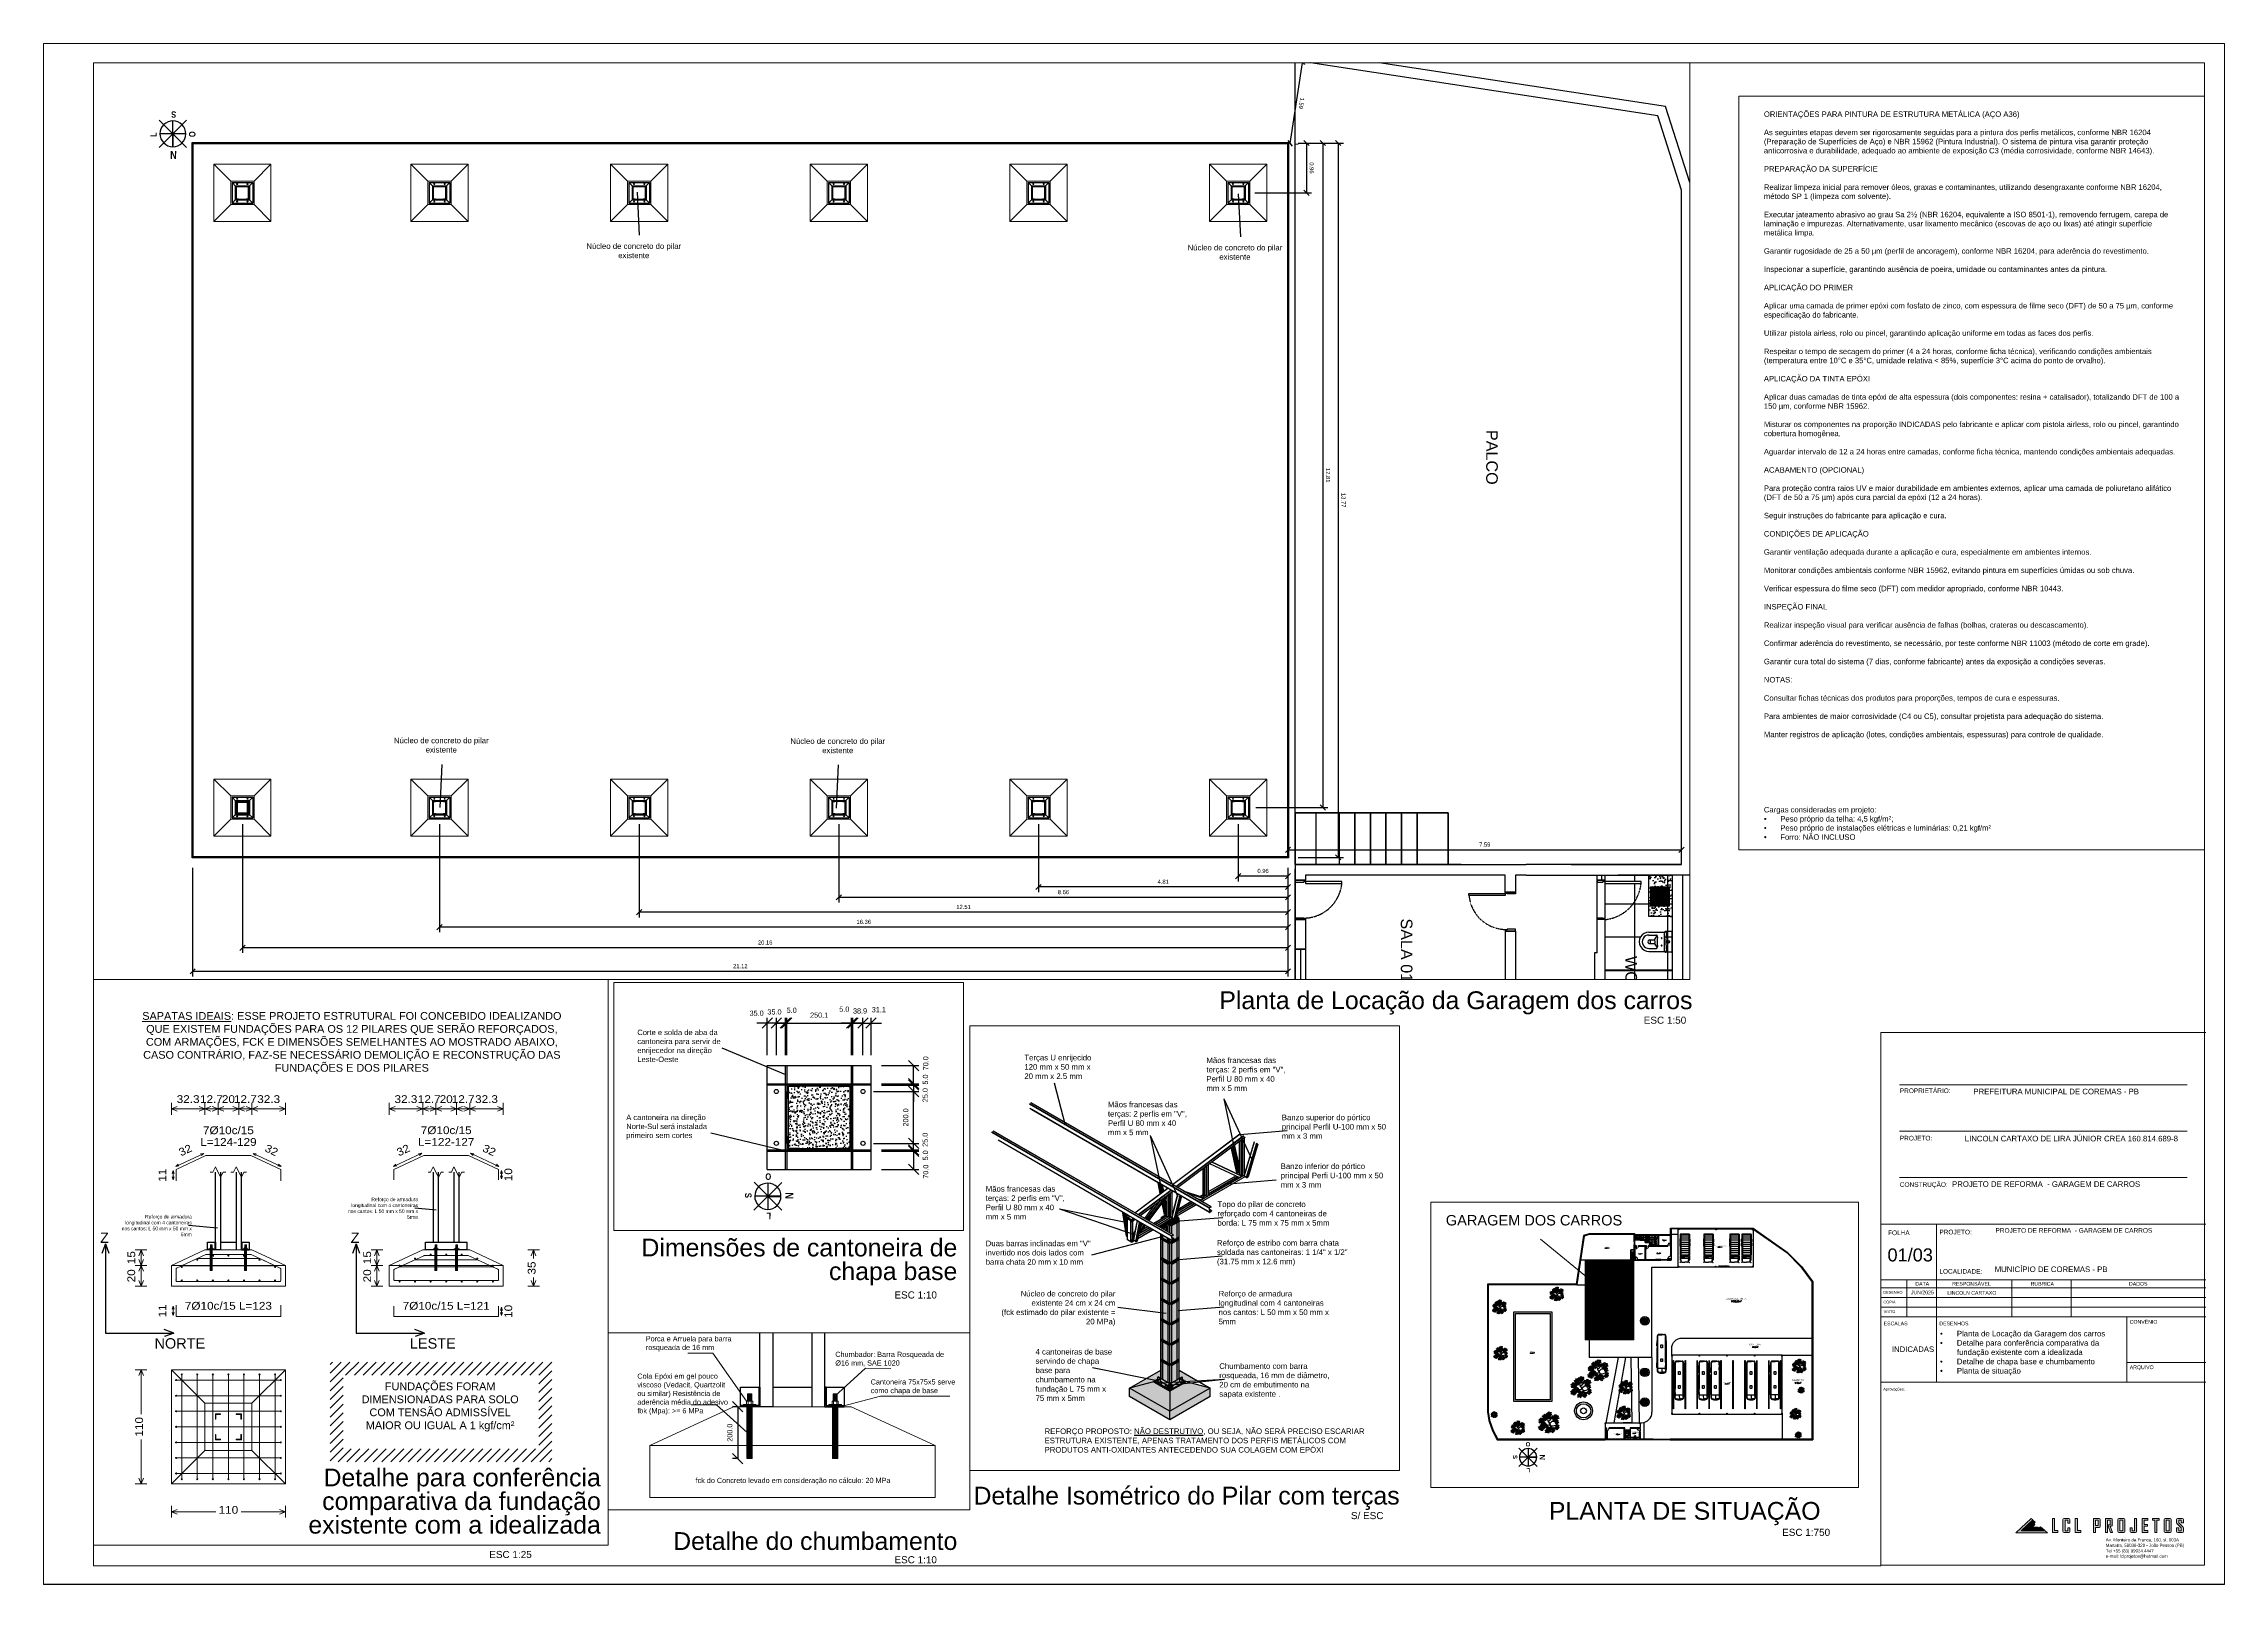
# Paper-space layout 'PRANCHA (1)' of a CAD drawing. Header units: millimetres. Extents: x 0 to 841, y 0 to 594.
# The model-space entities are those that its viewports show. They can reach past a viewport. Long polylines and large blocks are cut down to what shows.
import ezdxf
from ezdxf.enums import TextEntityAlignment as Align

# ---------------------------------------------------------------- set-up
doc = ezdxf.new("R2010")
doc.units = ezdxf.units.MM
doc.header["$PDMODE"] = 34
for name, pattern in [('CONTINU', [0]), ('DASHED', [0.75, 0.5, -0.25]), ('HIDDEN2', [0.1875, 0.125, -0.0625])]:
    doc.linetypes.add(name, pattern=pattern)
for name, color, linetype in [('A-PARED', 11, 'Continuous'), ('ABASE', 254, 'Continuous'), ('AL_HACHURA', 9, 'Continuous'), ('AL_MOBILIARIO', 8, 'Continuous'), ('AL_WC-COZ-AS', 8, 'Continuous'), ('ARQ-hatch layout', 253, 'Continuous'), ('ARQ-MOB', 253, 'Continuous'), ('ARQ-SAN', 253, 'Continuous'), ('LCL - COTAS', 30, 'Continuous'), ('LCL-TEXTO4', 4, 'Continuous'), ('PLANTA-VIS', 7, 'Continuous')]:
    doc.layers.add(name, color=color, linetype=linetype)
for name, color, linetype, lineweight in [('ANC_COTAS', 7, 'Continuous', 9), ('ANC_DESENHO', 7, 'Continuous', 9), ('ANC_TEXTOS', 7, 'Continuous', 9), ('ARQ-hatch san', 255, 'Continuous', 0), ('Barra_Acotada', 4, 'Continuous', 9), ('Cotas', 9, 'Continuous', 5), ('Cotas_Despiece_Acotado', 3, 'Continuous', 0), ('Cotas_Geometria', 2, 'Continuous', 0), ('CURVAS MESTRAS', 200, 'Continuous', 0), ('Dibujo_Barras', 4, 'Continuous', 9), ('Dibujo_Geometria', 2, 'Continuous', 9), ('DT-Textos', 7, 'Continuous', 5), ('DT-Título', 3, 'Continuous', 20), ('Evandro', 7, 'Continuous', 0), ('Frente', 7, 'Continuous', 0), ('LC-Seção das fundações', 7, 'Continuous', 5), ('Lineas_Ref_Geometria', 8, 'Continuous', 0), ('LOGO LCL', 40, 'Continuous', 0), ('PILAR_BETAO', 2, 'Continuous', 9), ('SELO_EXTERNO', 7, 'Continuous', 0)]:
    doc.layers.add(name, color=color, linetype=linetype, lineweight=lineweight)
doc.styles.add('Arial', font='arial.ttf')
doc.styles.add('CYPETXT', font='arial.ttf', dxfattribs={"height": 0.2})
doc.styles.add('GA RO 1_50', font='romans.shx', dxfattribs={"height": 0.09})
doc.styles.add('ROMANS', font='arial.ttf')
doc.styles.get("Standard").update_dxf_attribs({"font": 'arial.ttf'})
doc.styles.add('T80-50', font='sanss___.ttf', dxfattribs={"height": 0.1})
doc.styles.add('TECHNIC_BOLD', font='techb___.ttf')
doc.dimstyles.new('1-100', dxfattribs={"dimscale": 2, "dimtxt": 0.04, "dimasz": 0.05, "dimexe": 0.05, "dimexo": 0.1, "dimgap": 0.03, "dimtad": 1, "dimzin": 1, "dimdsep": 46, "dimtxsty": 'Arial', "dimblk": 'OBLIQUE', "dimcen": 0, "dimclrd": 256, "dimclre": 256, "dimclrt": 256, "dimadec": 0, "dimazin": 0, "dimtfac": 1, "dimtofl": 0, "dimtmove": 2, "dimatfit": 3, "dimldrblk": 'OBLIQUE', "dimfxl": 0.04, "dimtolj": 1, "dimtzin": 1, "dimarcsym": 0})
pattern_1 = [(0, (-3688.42826, -467.59015), (2e-16, 0.635), []), (90, (-3688.42826, -467.59015), (-0.635, 2e-16), [])]

# ---------------------------------------------------------------- blocks, each defined once
blk = doc.blocks.new('logo_LCL')
at = {"layer": 'LOGO LCL'}
h = blk.add_hatch(color=156, dxfattribs=at)
edge = h.paths.add_edge_path()
edge.add_spline(control_points=[(-77.02, 15.63), (-77.02, 15.63), (-77.02, 15.63), (-77.02, 15.63), (-77.02, 15.63), (-77.02, 15.63), (-71.85, 20.59), (-71.85, 20.59), (-71.85, 20.59), (-71.85, 20.59), (-72.62, 21.26), (-72.62, 21.26), (-72.62, 21.26), (-72.62, 21.26), (-79.48, 14.74), (-79.48, 14.74), (-79.48, 14.74), (-65.23, 14.74), (-65.23, 14.74)], knot_values=[0.428571, 0.428571, 0.428571, 0.428571, 0.5, 0.5, 0.5, 0.5001, 0.571429, 0.571429, 0.571429, 0.571529, 0.714286, 0.714286, 0.714286, 0.714386, 1, 1, 1, 1.142857, 1.142857, 1.142857, 1.142857], degree=3, periodic=0)
edge.add_spline(control_points=[(-65.23, 14.74), (-65.23, 14.74), (-65.23, 14.74), (-65.23, 14.74), (-65.23, 14.74), (-65.23, 14.74), (-66.24, 15.63), (-66.24, 15.63), (-66.24, 15.63), (-66.24, 15.63), (-77.02, 15.63), (-77.02, 15.63)], knot_values=[0.142857, 0.142857, 0.142857, 0.142857, 0.214286, 0.214286, 0.214286, 0.214386, 0.285714, 0.285714, 0.285714, 0.285815, 0.428571, 0.428571, 0.428571, 0.428571], degree=3, periodic=0)
h = blk.add_hatch(color=253, dxfattribs=at)
edge = h.paths.add_edge_path()
edge.add_spline(control_points=[(-71.85, 20.53), (-71.85, 20.53), (-71.85, 20.53), (-71.85, 20.53), (-71.85, 20.53), (-71.85, 20.53), (-72.62, 21.2), (-72.62, 21.2), (-72.62, 21.2), (-72.62, 21.2), (-79.48, 14.69), (-79.48, 14.69), (-79.48, 14.69), (-65.23, 14.69), (-65.23, 14.69)], knot_values=[0.571429, 0.571429, 0.571429, 0.571429, 0.642857, 0.642857, 0.642857, 0.642957, 0.714286, 0.714286, 0.714286, 0.714386, 1, 1, 1, 1.142857, 1.142857, 1.142857, 1.142857], degree=3, periodic=0)
edge.add_spline(control_points=[(-65.23, 14.69), (-65.23, 14.69), (-65.23, 14.69), (-65.23, 14.69), (-65.23, 14.69), (-65.23, 14.69), (-66.24, 15.58), (-66.24, 15.58), (-66.24, 15.58), (-66.24, 15.58), (-77.02, 15.58), (-77.02, 15.58)], knot_values=[0.142857, 0.142857, 0.142857, 0.142857, 0.214286, 0.214286, 0.214286, 0.214386, 0.285714, 0.285714, 0.285714, 0.285815, 0.428571, 0.428571, 0.428571, 0.428571], degree=3, periodic=0)
edge.add_spline(control_points=[(-77.02, 15.58), (-77.02, 15.58), (-77.02, 15.58), (-77.02, 15.58), (-77.02, 15.58), (-77.02, 15.58), (-71.85, 20.53), (-71.85, 20.53)], knot_values=[0.428571, 0.428571, 0.428571, 0.428571, 0.5, 0.5, 0.5, 0.5001, 0.571429, 0.571429, 0.571429, 0.571429], degree=3, periodic=0)
edge = h.paths.add_edge_path(flags=17)
edge.add_spline(control_points=[(-70.77, 19.55), (-70.77, 19.55), (-70.77, 19.55), (-70.77, 19.55), (-70.77, 19.55), (-71.61, 20.3), (-71.61, 20.3), (-71.61, 20.3), (-71.61, 20.3), (-76.22, 15.88), (-76.22, 15.88), (-76.22, 15.88), (-66.6, 15.88), (-66.6, 15.88), (-66.6, 15.88), (-66.6, 15.88), (-68.39, 17.46), (-68.39, 17.46), (-68.39, 17.46), (-68.39, 17.46), (-68.89, 17.11), (-68.89, 17.11), (-68.89, 17.11), (-68.89, 17.11), (-68.89, 17.11), (-68.89, 17.11)], knot_values=[0.636364, 0.636364, 0.636364, 0.636364, 0.681818, 0.681818, 0.681818, 0.727273, 0.727273, 0.727273, 0.727373, 0.818182, 0.818182, 0.818182, 1, 1, 1, 1.0001, 1.090909, 1.090909, 1.090909, 1.091009, 1.136364, 1.136364, 1.136364, 1.136464, 1.181818, 1.181818, 1.181818, 1.181818], degree=3, periodic=0)
edge.add_spline(control_points=[(-68.89, 17.11), (-68.89, 17.11), (-68.31, 16.58), (-68.31, 16.58), (-68.31, 16.58), (-68.31, 16.58), (-68.31, 16.58), (-68.31, 16.58)], knot_values=[0.545455, 0.545455, 0.545455, 0.545455, 0.590909, 0.590909, 0.590909, 0.591009, 0.636364, 0.636364, 0.636364, 0.636364], degree=3, periodic=0)
edge.add_spline(control_points=[(-68.31, 16.58), (-68.31, 16.58), (-74.11, 16.58), (-74.11, 16.58), (-74.11, 16.58), (-74.11, 16.58), (-71.33, 19.27), (-71.33, 19.27), (-71.33, 19.27), (-71.33, 19.27), (-71.33, 19.27), (-71.33, 19.27)], knot_values=[0.363636, 0.363636, 0.363636, 0.363636, 0.454545, 0.454545, 0.454545, 0.454646, 0.5, 0.5, 0.5, 0.5001, 0.545455, 0.545455, 0.545455, 0.545455], degree=3, periodic=0)
edge.add_spline(control_points=[(-71.33, 19.27), (-71.33, 19.27), (-71.17, 19.13), (-71.17, 19.13), (-71.17, 19.13), (-71.17, 19.13), (-71.17, 19.13), (-71.17, 19.13)], knot_values=[0.272727, 0.272727, 0.272727, 0.272727, 0.318182, 0.318182, 0.318182, 0.318282, 0.363636, 0.363636, 0.363636, 0.363636], degree=3, periodic=0)
edge.add_spline(control_points=[(-71.17, 19.13), (-71.17, 19.13), (-70.77, 19.55), (-70.77, 19.55), (-70.77, 19.55)], knot_values=[0.181818, 0.181818, 0.181818, 0.181818, 0.227273, 0.272727, 0.272727, 0.272727, 0.272727], degree=3, periodic=0)
edge = h.paths.add_edge_path(flags=16)
edge.add_spline(control_points=[(-72.1, 17.33), (-72.1, 17.33), (-70.89, 18.54), (-70.89, 18.54), (-70.89, 18.54), (-70.89, 18.54), (-70.89, 18.54), (-70.89, 18.54)], knot_values=[0.285714, 0.285714, 0.285714, 0.285714, 0.357143, 0.357143, 0.357143, 0.357243, 0.428571, 0.428571, 0.428571, 0.428571], degree=3, periodic=0)
edge.add_spline(control_points=[(-70.89, 18.54), (-70.89, 18.54), (-71.29, 18.89), (-71.29, 18.89), (-71.29, 18.89), (-71.29, 18.89), (-73.4, 16.85), (-73.4, 16.85), (-73.4, 16.85), (-68.98, 16.85), (-68.98, 16.85), (-68.98, 16.85), (-68.98, 16.85), (-68.98, 16.85), (-68.98, 16.85)], knot_values=[0.714286, 0.714286, 0.714286, 0.714286, 0.857143, 0.857143, 0.857143, 0.857243, 1, 1, 1, 1.142857, 1.142857, 1.142857, 1.142957, 1.285714, 1.285714, 1.285714, 1.285714], degree=3, periodic=0)
edge.add_spline(control_points=[(-68.98, 16.85), (-68.98, 16.85), (-69.51, 17.32), (-69.51, 17.32), (-69.51, 17.32), (-69.51, 17.32), (-72.1, 17.33), (-72.1, 17.33), (-72.1, 17.33), (-72.1, 17.33), (-72.1, 17.33), (-72.1, 17.33)], knot_values=[0.428571, 0.428571, 0.428571, 0.428571, 0.571429, 0.571429, 0.571429, 0.571529, 0.642857, 0.642857, 0.642857, 0.642957, 0.714286, 0.714286, 0.714286, 0.714286], degree=3, periodic=0)
h = blk.add_hatch(color=155, dxfattribs=at)
edge = h.paths.add_edge_path()
edge.add_spline(control_points=[(-71.33, 19.33), (-71.33, 19.33), (-71.17, 19.19), (-71.17, 19.19), (-71.17, 19.19), (-71.17, 19.19), (-71.17, 19.19), (-71.17, 19.19)], knot_values=[0.272727, 0.272727, 0.272727, 0.272727, 0.318182, 0.318182, 0.318182, 0.318282, 0.363636, 0.363636, 0.363636, 0.363636], degree=3, periodic=0)
edge.add_spline(control_points=[(-71.17, 19.19), (-71.17, 19.19), (-70.77, 19.61), (-70.77, 19.61), (-70.77, 19.61), (-70.77, 19.61), (-70.77, 19.61), (-70.77, 19.61)], knot_values=[0.181818, 0.181818, 0.181818, 0.181818, 0.227273, 0.227273, 0.227273, 0.227373, 0.272727, 0.272727, 0.272727, 0.272727], degree=3, periodic=0)
edge.add_spline(control_points=[(-70.77, 19.61), (-70.77, 19.61), (-71.61, 20.35), (-71.61, 20.35), (-71.61, 20.35), (-71.61, 20.35), (-76.22, 15.93), (-76.22, 15.93), (-76.22, 15.93), (-66.6, 15.93), (-66.6, 15.93), (-66.6, 15.93), (-66.6, 15.93), (-68.39, 17.52), (-68.39, 17.52), (-68.39, 17.52), (-68.39, 17.52), (-68.89, 17.16), (-68.89, 17.16), (-68.89, 17.16), (-68.89, 17.16), (-68.31, 16.63), (-68.31, 16.63), (-68.31, 16.63), (-68.31, 16.63), (-68.31, 16.63), (-68.31, 16.63)], knot_values=[0.545455, 0.545455, 0.545455, 0.545455, 0.636364, 0.636364, 0.636364, 0.636464, 0.727273, 0.727273, 0.727273, 0.909091, 0.909091, 0.909091, 0.909191, 1, 1, 1, 1.0001, 1.090909, 1.090909, 1.090909, 1.091009, 1.136364, 1.136364, 1.136364, 1.136464, 1.181818, 1.181818, 1.181818, 1.181818], degree=3, periodic=0)
edge.add_spline(control_points=[(-68.31, 16.63), (-68.31, 16.63), (-74.11, 16.63), (-74.11, 16.63), (-74.11, 16.63), (-74.11, 16.63), (-74.11, 16.63), (-74.11, 16.63)], knot_values=[0.454545, 0.454545, 0.454545, 0.454545, 0.5, 0.5, 0.5, 0.5001, 0.545455, 0.545455, 0.545455, 0.545455], degree=3, periodic=0)
edge.add_spline(control_points=[(-74.11, 16.63), (-74.11, 16.63), (-71.33, 19.33), (-71.33, 19.33), (-71.33, 19.33), (-71.33, 19.33), (-71.33, 19.33), (-71.33, 19.33)], knot_values=[0.363636, 0.363636, 0.363636, 0.363636, 0.409091, 0.409091, 0.409091, 0.409191, 0.454545, 0.454545, 0.454545, 0.454545], degree=3, periodic=0)
h = blk.add_hatch(color=157, dxfattribs=at)
edge = h.paths.add_edge_path()
edge.add_spline(control_points=[(-62.12, 15.79), (-62.12, 15.79), (-62.12, 21.25), (-62.12, 21.25), (-62.12, 21.25), (-62.12, 21.25), (-62.12, 21.25), (-62.12, 21.25)], knot_values=[0.428571, 0.428571, 0.428571, 0.428571, 0.5, 0.5, 0.5, 0.5001, 0.571429, 0.571429, 0.571429, 0.571429], degree=3, periodic=0)
edge.add_spline(control_points=[(-62.12, 21.25), (-62.12, 21.25), (-63.06, 21.25), (-63.06, 21.25), (-63.06, 21.25), (-63.06, 21.25), (-63.06, 21.25), (-63.06, 21.25)], knot_values=[0.285714, 0.285714, 0.285714, 0.285714, 0.357143, 0.357143, 0.357143, 0.357243, 0.428571, 0.428571, 0.428571, 0.428571], degree=3, periodic=0)
edge.add_spline(control_points=[(-63.06, 21.25), (-63.06, 21.25), (-63.06, 14.95), (-63.06, 14.95), (-63.06, 14.95), (-63.06, 14.95), (-63.06, 14.95), (-63.06, 14.95)], knot_values=[0.142857, 0.142857, 0.142857, 0.142857, 0.214286, 0.214286, 0.214286, 0.214386, 0.285714, 0.285714, 0.285714, 0.285714], degree=3, periodic=0)
edge.add_spline(control_points=[(-63.06, 14.95), (-63.06, 14.95), (-60.58, 14.95), (-60.58, 14.95), (-60.58, 14.95), (-60.58, 15.79), (-60.58, 15.79), (-60.58, 15.79), (-60.58, 15.79), (-62.12, 15.79), (-62.12, 15.79), (-62.12, 15.79), (-62.12, 15.79), (-62.12, 15.79), (-62.12, 15.79)], knot_values=[0.571429, 0.571429, 0.571429, 0.571429, 0.714286, 0.714286, 0.714286, 1, 1, 1, 1.0001, 1.071429, 1.071429, 1.071429, 1.071529, 1.142857, 1.142857, 1.142857, 1.142857], degree=3, periodic=0)
edge = h.paths.add_edge_path()
edge.add_spline(control_points=[(-58.32, 20.75), (-58.32, 20.75), (-58.32, 20.75), (-58.32, 20.75), (-58.32, 20.75), (-58.32, 20.75), (-58.32, 15.44), (-58.32, 15.44)], knot_values=[0.176471, 0.176471, 0.176471, 0.176471, 0.205883, 0.205883, 0.205883, 0.205983, 0.235295, 0.235295, 0.235295, 0.235295], degree=3, periodic=0)
edge.add_spline(control_points=[(-58.32, 15.44), (-58.32, 15.44), (-58.32, 15.44), (-58.32, 15.44), (-58.32, 15.44), (-58.32, 15.11), (-58.15, 14.95), (-57.82, 14.95)], knot_values=[0.117648, 0.117648, 0.117648, 0.117648, 0.14706, 0.14706, 0.14706, 0.14716, 0.176471, 0.176471, 0.176471, 0.176471], degree=3, periodic=0)
edge.add_spline(control_points=[(-57.82, 14.95), (-57.82, 14.95), (-57.82, 14.95), (-57.82, 14.95), (-57.82, 14.95), (-57.82, 14.95), (-55.72, 14.95), (-55.72, 14.95)], knot_values=[0.058824, 0.058824, 0.058824, 0.058824, 0.088236, 0.088236, 0.088236, 0.088336, 0.117648, 0.117648, 0.117648, 0.117648], degree=3, periodic=0)
edge.add_spline(control_points=[(-55.72, 14.95), (-55.72, 14.95), (-55.72, 14.95), (-55.72, 14.95), (-55.72, 14.95), (-55.39, 14.95), (-55.22, 15.11), (-55.22, 15.44)], knot_values=[0, 0, 0, 0, 0.029412, 0.029412, 0.029412, 0.029512, 0.058824, 0.058824, 0.058824, 0.058824], degree=3, periodic=0)
edge.add_spline(control_points=[(-55.22, 15.44), (-55.22, 15.44), (-55.22, 17.07), (-55.22, 17.07), (-55.22, 17.07), (-55.22, 17.07), (-56.16, 17.07), (-56.16, 17.07), (-56.16, 17.07), (-56.16, 17.07), (-56.16, 15.75), (-56.16, 15.75), (-56.16, 15.75), (-56.16, 15.75), (-57.38, 15.75), (-57.38, 15.75), (-57.38, 15.75), (-57.38, 15.75), (-57.38, 20.44), (-57.38, 20.44), (-57.38, 20.44), (-57.38, 20.44), (-56.16, 20.44), (-56.16, 20.44), (-56.16, 20.44), (-56.16, 20.44), (-56.16, 19.19), (-56.16, 19.19), (-56.16, 19.19), (-56.16, 19.19), (-55.22, 19.19), (-55.22, 19.19), (-55.22, 19.19), (-55.22, 19.19), (-55.22, 20.75), (-55.22, 20.75)], knot_values=[0.411771, 0.411771, 0.411771, 0.411771, 0.529418, 0.529418, 0.529418, 0.529518, 0.588241, 0.588241, 0.588241, 0.588341, 0.647065, 0.647065, 0.647065, 0.647165, 0.705888, 0.705888, 0.705888, 0.705988, 0.764712, 0.764712, 0.764712, 0.764812, 0.823535, 0.823535, 0.823535, 0.823636, 0.882359, 0.882359, 0.882359, 0.882459, 0.941182, 0.941182, 0.941182, 0.941283, 1, 1, 1, 1], degree=3, periodic=0)
edge.add_spline(control_points=[(-55.22, 20.75), (-55.22, 20.75), (-55.22, 20.75), (-55.22, 20.75), (-55.22, 20.75), (-55.22, 21.08), (-55.39, 21.25), (-55.72, 21.25)], knot_values=[0.352942, 0.352942, 0.352942, 0.352942, 0.382359, 0.382359, 0.382359, 0.382459, 0.411771, 0.411771, 0.411771, 0.411771], degree=3, periodic=0)
edge.add_spline(control_points=[(-55.72, 21.25), (-55.72, 21.25), (-55.72, 21.25), (-55.72, 21.25), (-55.72, 21.25), (-55.72, 21.25), (-57.82, 21.25), (-57.82, 21.25)], knot_values=[0.294118, 0.294118, 0.294118, 0.294118, 0.32353, 0.32353, 0.32353, 0.32363, 0.352942, 0.352942, 0.352942, 0.352942], degree=3, periodic=0)
edge.add_spline(control_points=[(-57.82, 21.25), (-57.82, 21.25), (-57.82, 21.25), (-57.82, 21.25), (-57.82, 21.25), (-58.15, 21.25), (-58.32, 21.08), (-58.32, 20.75)], knot_values=[0.235295, 0.235295, 0.235295, 0.235295, 0.264707, 0.264707, 0.264707, 0.264807, 0.294118, 0.294118, 0.294118, 0.294118], degree=3, periodic=0)
edge = h.paths.add_edge_path()
edge.add_spline(control_points=[(-51.84, 15.79), (-51.84, 15.79), (-51.84, 21.25), (-51.84, 21.25), (-51.84, 21.25), (-51.84, 21.25), (-51.84, 21.25), (-51.84, 21.25)], knot_values=[0.428571, 0.428571, 0.428571, 0.428571, 0.5, 0.5, 0.5, 0.5001, 0.571429, 0.571429, 0.571429, 0.571429], degree=3, periodic=0)
edge.add_spline(control_points=[(-51.84, 21.25), (-51.84, 21.25), (-52.78, 21.25), (-52.78, 21.25), (-52.78, 21.25), (-52.78, 21.25), (-52.78, 21.25), (-52.78, 21.25)], knot_values=[0.285714, 0.285714, 0.285714, 0.285714, 0.357143, 0.357143, 0.357143, 0.357243, 0.428571, 0.428571, 0.428571, 0.428571], degree=3, periodic=0)
edge.add_spline(control_points=[(-52.78, 21.25), (-52.78, 21.25), (-52.78, 14.95), (-52.78, 14.95), (-52.78, 14.95), (-52.78, 14.95), (-52.78, 14.95), (-52.78, 14.95)], knot_values=[0.142857, 0.142857, 0.142857, 0.142857, 0.214286, 0.214286, 0.214286, 0.214386, 0.285714, 0.285714, 0.285714, 0.285714], degree=3, periodic=0)
edge.add_spline(control_points=[(-52.78, 14.95), (-52.78, 14.95), (-50.3, 14.95), (-50.3, 14.95), (-50.3, 14.95), (-50.3, 15.79), (-50.3, 15.79), (-50.3, 15.79), (-50.3, 15.79), (-51.84, 15.79), (-51.84, 15.79), (-51.84, 15.79), (-51.84, 15.79), (-51.84, 15.79), (-51.84, 15.79)], knot_values=[0.571429, 0.571429, 0.571429, 0.571429, 0.714286, 0.714286, 0.714286, 1, 1, 1, 1.0001, 1.071429, 1.071429, 1.071429, 1.071529, 1.142857, 1.142857, 1.142857, 1.142857], degree=3, periodic=0)
edge = h.paths.add_edge_path()
edge.add_spline(control_points=[(-44.64, 21.25), (-44.64, 21.25), (-44.64, 21.25), (-44.64, 21.25), (-44.64, 21.25), (-44.64, 21.25), (-44.64, 14.95), (-44.64, 14.95)], knot_values=[0.444446, 0.444446, 0.444446, 0.444446, 0.500002, 0.500002, 0.500002, 0.500102, 0.555557, 0.555557, 0.555557, 0.555557], degree=3, periodic=0)
edge.add_spline(control_points=[(-44.64, 14.95), (-44.64, 14.95), (-44.64, 14.95), (-44.64, 14.95), (-44.64, 14.95), (-44.64, 14.95), (-43.7, 14.95), (-43.7, 14.95)], knot_values=[0.333334, 0.333334, 0.333334, 0.333334, 0.388891, 0.388891, 0.388891, 0.388991, 0.444446, 0.444446, 0.444446, 0.444446], degree=3, periodic=0)
edge.add_spline(control_points=[(-43.7, 14.95), (-43.7, 14.95), (-43.7, 14.95), (-43.7, 14.95), (-43.7, 14.95), (-43.7, 14.95), (-43.7, 17.23), (-43.7, 17.23)], knot_values=[0.222223, 0.222223, 0.222223, 0.222223, 0.27778, 0.27778, 0.27778, 0.27788, 0.333334, 0.333334, 0.333334, 0.333334], degree=3, periodic=0)
edge.add_spline(control_points=[(-43.7, 17.23), (-43.7, 17.23), (-43.7, 17.23), (-43.7, 17.23), (-43.7, 17.23), (-43.7, 17.23), (-42.09, 17.23), (-42.09, 17.23)], knot_values=[0.111112, 0.111112, 0.111112, 0.111112, 0.166668, 0.166668, 0.166668, 0.166768, 0.222223, 0.222223, 0.222223, 0.222223], degree=3, periodic=0)
edge.add_spline(control_points=[(-42.09, 17.23), (-42.09, 17.23), (-42.09, 17.23), (-42.09, 17.23), (-42.09, 17.23), (-41.76, 17.23), (-41.6, 17.4), (-41.59, 17.73)], knot_values=[0, 0, 0, 0, 0.055557, 0.055557, 0.055557, 0.055657, 0.111112, 0.111112, 0.111112, 0.111112], degree=3, periodic=0)
edge.add_spline(control_points=[(-41.59, 17.73), (-41.59, 17.73), (-41.59, 20.75), (-41.59, 20.75)], knot_values=[0.77778, 0.77778, 0.77778, 0.77778, 1, 1, 1, 1], degree=3, periodic=0)
edge.add_spline(control_points=[(-41.59, 20.75), (-41.59, 20.75), (-41.59, 20.75), (-41.59, 20.75), (-41.59, 20.75), (-41.6, 21.08), (-41.76, 21.25), (-42.09, 21.25)], knot_values=[0.666668, 0.666668, 0.666668, 0.666668, 0.722225, 0.722225, 0.722225, 0.722325, 0.77778, 0.77778, 0.77778, 0.77778], degree=3, periodic=0)
edge.add_spline(control_points=[(-42.09, 21.25), (-42.09, 21.25), (-42.09, 21.25), (-42.09, 21.25), (-42.09, 21.25), (-42.09, 21.25), (-44.64, 21.25), (-44.64, 21.25)], knot_values=[0.555557, 0.555557, 0.555557, 0.555557, 0.611113, 0.611113, 0.611113, 0.611213, 0.666668, 0.666668, 0.666668, 0.666668], degree=3, periodic=0)
edge = h.paths.add_edge_path(flags=16)
edge.add_spline(control_points=[(-42.54, 20.44), (-42.54, 20.44), (-42.54, 18.04), (-42.54, 18.04), (-42.54, 18.04), (-43.7, 18.04), (-43.7, 18.04), (-43.7, 18.04), (-43.7, 18.04), (-43.7, 20.44), (-43.7, 20.44), (-43.7, 20.44), (-43.7, 20.44), (-43.7, 20.44), (-43.7, 20.44)], knot_values=[0.4, 0.4, 0.4, 0.4, 0.6, 0.6, 0.6, 1, 1, 1, 1.0001, 1.1, 1.1, 1.1, 1.1001, 1.2, 1.2, 1.2, 1.2], degree=3, periodic=0)
edge.add_spline(control_points=[(-43.7, 20.44), (-43.7, 20.44), (-42.54, 20.44), (-42.54, 20.44), (-42.54, 20.44), (-42.54, 20.44), (-42.54, 20.44), (-42.54, 20.44)], knot_values=[0.2, 0.2, 0.2, 0.2, 0.3, 0.3, 0.3, 0.3001, 0.4, 0.4, 0.4, 0.4], degree=3, periodic=0)
edge = h.paths.add_edge_path()
edge.add_spline(control_points=[(-39.23, 21.25), (-39.23, 21.25), (-39.23, 21.25), (-39.23, 21.25), (-39.23, 21.25), (-39.23, 21.25), (-39.23, 14.95), (-39.23, 14.95)], knot_values=[0.500001, 0.500001, 0.500001, 0.500001, 0.531251, 0.531251, 0.531251, 0.531351, 0.562501, 0.562501, 0.562501, 0.562501], degree=3, periodic=0)
edge.add_spline(control_points=[(-39.23, 14.95), (-39.23, 14.95), (-39.23, 14.95), (-39.23, 14.95), (-39.23, 14.95), (-39.23, 14.95), (-38.28, 14.95), (-38.28, 14.95)], knot_values=[0.437501, 0.437501, 0.437501, 0.437501, 0.468751, 0.468751, 0.468751, 0.468851, 0.500001, 0.500001, 0.500001, 0.500001], degree=3, periodic=0)
edge.add_spline(control_points=[(-38.28, 14.95), (-38.28, 14.95), (-38.28, 14.95), (-38.28, 14.95), (-38.28, 14.95), (-38.28, 14.95), (-38.28, 20.44), (-38.28, 20.44)], knot_values=[0.375001, 0.375001, 0.375001, 0.375001, 0.406251, 0.406251, 0.406251, 0.406351, 0.437501, 0.437501, 0.437501, 0.437501], degree=3, periodic=0)
edge.add_spline(control_points=[(-38.28, 20.44), (-38.28, 20.44), (-38.28, 20.44), (-38.28, 20.44), (-38.28, 20.44), (-38.28, 20.44), (-37.1, 20.44), (-37.1, 20.44)], knot_values=[0.312501, 0.312501, 0.312501, 0.312501, 0.343751, 0.343751, 0.343751, 0.343851, 0.375001, 0.375001, 0.375001, 0.375001], degree=3, periodic=0)
edge.add_spline(control_points=[(-37.1, 20.44), (-37.1, 20.44), (-37.1, 20.44), (-37.1, 20.44), (-37.1, 20.44), (-37.1, 20.44), (-37.1, 18.44), (-37.1, 18.44)], knot_values=[0.250001, 0.250001, 0.250001, 0.250001, 0.281251, 0.281251, 0.281251, 0.281351, 0.312501, 0.312501, 0.312501, 0.312501], degree=3, periodic=0)
edge.add_spline(control_points=[(-37.1, 18.44), (-37.1, 18.44), (-37.1, 18.44), (-37.1, 18.44), (-37.1, 18.44), (-37.1, 18.44), (-38.02, 18.44), (-38.02, 18.44)], knot_values=[0.187501, 0.187501, 0.187501, 0.187501, 0.218751, 0.218751, 0.218751, 0.218851, 0.250001, 0.250001, 0.250001, 0.250001], degree=3, periodic=0)
edge.add_spline(control_points=[(-38.02, 18.44), (-38.02, 18.44), (-38.02, 18.44), (-38.02, 18.44), (-38.02, 18.44), (-38.02, 18.07), (-38.02, 17.88), (-38.02, 17.88)], knot_values=[0.125001, 0.125001, 0.125001, 0.125001, 0.156251, 0.156251, 0.156251, 0.156351, 0.187501, 0.187501, 0.187501, 0.187501], degree=3, periodic=0)
edge.add_spline(control_points=[(-38.02, 17.88), (-38.02, 17.88), (-38.02, 17.88), (-38.02, 17.88), (-38.02, 17.88), (-38.02, 17.88), (-36.98, 14.95), (-36.98, 14.95)], knot_values=[0.062501, 0.062501, 0.062501, 0.062501, 0.093751, 0.093751, 0.093751, 0.093851, 0.125001, 0.125001, 0.125001, 0.125001], degree=3, periodic=0)
edge.add_spline(control_points=[(-36.98, 14.95), (-36.98, 14.95), (-36.98, 14.95), (-36.98, 14.95), (-36.98, 14.95), (-36.98, 14.95), (-36.73, 14.95), (-36.49, 14.95)], knot_values=[0.03125, 0.03125, 0.03125, 0.03125, 0.046876, 0.046876, 0.046876, 0.046976, 0.062501, 0.062501, 0.062501, 0.062501], degree=3, periodic=0)
edge.add_spline(control_points=[(-36.49, 14.95), (-36.24, 14.95), (-36, 14.95), (-36, 14.95), (-36, 14.95), (-37.04, 17.81), (-37.04, 17.81)], knot_values=[0.875001, 0.875001, 0.875001, 0.875001, 0.906251, 0.906251, 0.906251, 1.03125, 1.03125, 1.03125, 1.03125], degree=3, periodic=0)
edge.add_spline(control_points=[(-37.04, 17.81), (-37.04, 17.81), (-37.04, 17.81), (-37.04, 17.81), (-37.04, 17.81), (-36.73, 17.81), (-36.52, 17.83), (-36.42, 17.86)], knot_values=[0.812501, 0.812501, 0.812501, 0.812501, 0.843752, 0.843752, 0.843752, 0.843852, 0.875001, 0.875001, 0.875001, 0.875001], degree=3, periodic=0)
edge.add_spline(control_points=[(-36.42, 17.86), (-36.42, 17.86), (-36.42, 17.86), (-36.42, 17.86), (-36.42, 17.86), (-36.24, 17.93), (-36.16, 18.08), (-36.16, 18.31)], knot_values=[0.750001, 0.750001, 0.750001, 0.750001, 0.781251, 0.781251, 0.781251, 0.781351, 0.812501, 0.812501, 0.812501, 0.812501], degree=3, periodic=0)
edge.add_spline(control_points=[(-36.16, 18.31), (-36.16, 18.31), (-36.16, 18.31), (-36.16, 18.31), (-36.16, 18.31), (-36.16, 18.31), (-36.16, 20.75), (-36.16, 20.75)], knot_values=[0.687501, 0.687501, 0.687501, 0.687501, 0.718751, 0.718751, 0.718751, 0.718851, 0.750001, 0.750001, 0.750001, 0.750001], degree=3, periodic=0)
edge.add_spline(control_points=[(-36.16, 20.75), (-36.16, 20.75), (-36.16, 20.75), (-36.16, 20.75), (-36.16, 20.75), (-36.16, 21.08), (-36.32, 21.25), (-36.65, 21.25)], knot_values=[0.625001, 0.625001, 0.625001, 0.625001, 0.656251, 0.656251, 0.656251, 0.656351, 0.687501, 0.687501, 0.687501, 0.687501], degree=3, periodic=0)
edge.add_spline(control_points=[(-36.65, 21.25), (-36.65, 21.25), (-36.65, 21.25), (-36.65, 21.25), (-36.65, 21.25), (-36.65, 21.25), (-39.23, 21.25), (-39.23, 21.25)], knot_values=[0.562501, 0.562501, 0.562501, 0.562501, 0.593751, 0.593751, 0.593751, 0.593851, 0.625001, 0.625001, 0.625001, 0.625001], degree=3, periodic=0)
edge = h.paths.add_edge_path()
edge.add_spline(control_points=[(-33.72, 20.75), (-33.72, 20.75), (-33.72, 20.75), (-33.72, 20.75), (-33.72, 20.75), (-33.72, 20.75), (-33.72, 15.44), (-33.72, 15.44)], knot_values=[0.333334, 0.333334, 0.333334, 0.333334, 0.388891, 0.388891, 0.388891, 0.388991, 0.444446, 0.444446, 0.444446, 0.444446], degree=3, periodic=0)
edge.add_spline(control_points=[(-33.72, 15.44), (-33.72, 15.44), (-33.72, 15.44), (-33.72, 15.44), (-33.72, 15.44), (-33.72, 15.11), (-33.55, 14.95), (-33.22, 14.95)], knot_values=[0.222223, 0.222223, 0.222223, 0.222223, 0.27778, 0.27778, 0.27778, 0.27788, 0.333334, 0.333334, 0.333334, 0.333334], degree=3, periodic=0)
edge.add_spline(control_points=[(-33.22, 14.95), (-33.22, 14.95), (-33.22, 14.95), (-33.22, 14.95), (-33.22, 14.95), (-33.22, 14.95), (-31.04, 14.95), (-31.04, 14.95)], knot_values=[0.111112, 0.111112, 0.111112, 0.111112, 0.166668, 0.166668, 0.166668, 0.166768, 0.222223, 0.222223, 0.222223, 0.222223], degree=3, periodic=0)
edge.add_spline(control_points=[(-31.04, 14.95), (-31.04, 14.95), (-31.04, 14.95), (-31.04, 14.95), (-31.04, 14.95), (-30.71, 14.95), (-30.55, 15.11), (-30.54, 15.44)], knot_values=[0, 0, 0, 0, 0.055557, 0.055557, 0.055557, 0.055657, 0.111112, 0.111112, 0.111112, 0.111112], degree=3, periodic=0)
edge.add_spline(control_points=[(-30.54, 15.44), (-30.54, 15.44), (-30.54, 20.75), (-30.54, 20.75)], knot_values=[0.77778, 0.77778, 0.77778, 0.77778, 1, 1, 1, 1], degree=3, periodic=0)
edge.add_spline(control_points=[(-30.54, 20.75), (-30.54, 20.75), (-30.54, 20.75), (-30.54, 20.75), (-30.54, 20.75), (-30.55, 21.08), (-30.71, 21.25), (-31.04, 21.25)], knot_values=[0.666668, 0.666668, 0.666668, 0.666668, 0.722225, 0.722225, 0.722225, 0.722325, 0.77778, 0.77778, 0.77778, 0.77778], degree=3, periodic=0)
edge.add_spline(control_points=[(-31.04, 21.25), (-31.04, 21.25), (-31.04, 21.25), (-31.04, 21.25), (-31.04, 21.25), (-31.04, 21.25), (-33.22, 21.25), (-33.22, 21.25)], knot_values=[0.555557, 0.555557, 0.555557, 0.555557, 0.611113, 0.611113, 0.611113, 0.611213, 0.666668, 0.666668, 0.666668, 0.666668], degree=3, periodic=0)
edge.add_spline(control_points=[(-33.22, 21.25), (-33.22, 21.25), (-33.22, 21.25), (-33.22, 21.25), (-33.22, 21.25), (-33.55, 21.25), (-33.72, 21.08), (-33.72, 20.75)], knot_values=[0.444446, 0.444446, 0.444446, 0.444446, 0.500002, 0.500002, 0.500002, 0.500102, 0.555557, 0.555557, 0.555557, 0.555557], degree=3, periodic=0)
edge = h.paths.add_edge_path(flags=16)
edge.add_spline(control_points=[(-31.48, 20.44), (-31.48, 20.44), (-31.48, 15.75), (-31.48, 15.75), (-31.48, 15.75), (-32.78, 15.75), (-32.78, 15.75), (-32.78, 15.75), (-32.78, 15.75), (-32.78, 20.44), (-32.78, 20.44), (-32.78, 20.44), (-32.78, 20.44), (-32.78, 20.44), (-32.78, 20.44)], knot_values=[0.4, 0.4, 0.4, 0.4, 0.6, 0.6, 0.6, 1, 1, 1, 1.0001, 1.1, 1.1, 1.1, 1.1001, 1.2, 1.2, 1.2, 1.2], degree=3, periodic=0)
edge.add_spline(control_points=[(-32.78, 20.44), (-32.78, 20.44), (-31.48, 20.44), (-31.48, 20.44), (-31.48, 20.44), (-31.48, 20.44), (-31.48, 20.44), (-31.48, 20.44)], knot_values=[0.2, 0.2, 0.2, 0.2, 0.3, 0.3, 0.3, 0.3001, 0.4, 0.4, 0.4, 0.4], degree=3, periodic=0)
edge = h.paths.add_edge_path()
edge.add_spline(control_points=[(-25.25, 15.44), (-25.25, 15.44), (-25.25, 21.25), (-25.25, 21.25), (-25.25, 21.25), (-25.25, 21.25), (-26.19, 21.25), (-26.19, 21.25), (-26.19, 21.25), (-26.19, 21.25), (-26.19, 15.75), (-26.19, 15.75), (-26.19, 15.75), (-26.19, 15.75), (-27.25, 15.75), (-27.25, 15.75), (-27.25, 15.75), (-27.25, 15.75), (-27.25, 17.07), (-27.25, 17.07), (-27.25, 17.07), (-27.25, 17.07), (-28.19, 17.07), (-28.19, 17.07), (-28.19, 17.07), (-28.19, 17.07), (-28.19, 15.44), (-28.19, 15.44)], knot_values=[0.272735, 0.272735, 0.272735, 0.272735, 0.454553, 0.454553, 0.454553, 0.454653, 0.545462, 0.545462, 0.545462, 0.545562, 0.636371, 0.636371, 0.636371, 0.636471, 0.72728, 0.72728, 0.72728, 0.72738, 0.818189, 0.818189, 0.818189, 0.818289, 0.909098, 0.909098, 0.909098, 0.909198, 1, 1, 1, 1], degree=3, periodic=0)
edge.add_spline(control_points=[(-28.19, 15.44), (-28.19, 15.44), (-28.19, 15.44), (-28.19, 15.44), (-28.19, 15.44), (-28.19, 15.11), (-28.02, 14.95), (-27.69, 14.95)], knot_values=[0.181819, 0.181819, 0.181819, 0.181819, 0.227281, 0.227281, 0.227281, 0.227381, 0.272735, 0.272735, 0.272735, 0.272735], degree=3, periodic=0)
edge.add_spline(control_points=[(-27.69, 14.95), (-27.69, 14.95), (-27.69, 14.95), (-27.69, 14.95), (-27.69, 14.95), (-27.69, 14.95), (-25.75, 14.95), (-25.75, 14.95)], knot_values=[0.09091, 0.09091, 0.09091, 0.09091, 0.136365, 0.136365, 0.136365, 0.136465, 0.181819, 0.181819, 0.181819, 0.181819], degree=3, periodic=0)
edge.add_spline(control_points=[(-25.75, 14.95), (-25.75, 14.95), (-25.75, 14.95), (-25.75, 14.95), (-25.75, 14.95), (-25.42, 14.95), (-25.26, 15.11), (-25.25, 15.44)], knot_values=[0, 0, 0, 0, 0.045456, 0.045456, 0.045456, 0.045556, 0.09091, 0.09091, 0.09091, 0.09091], degree=3, periodic=0)
edge = h.paths.add_edge_path()
edge.add_spline(control_points=[(-22.8, 21.25), (-22.8, 21.25), (-22.8, 14.95), (-22.8, 14.95), (-22.8, 14.95), (-22.8, 14.95), (-22.8, 14.95), (-22.8, 14.95)], knot_values=[0.076923, 0.076923, 0.076923, 0.076923, 0.115385, 0.115385, 0.115385, 0.115485, 0.153846, 0.153846, 0.153846, 0.153846], degree=3, periodic=0)
edge.add_spline(control_points=[(-22.8, 14.95), (-22.8, 14.95), (-20.19, 14.95), (-20.19, 14.95), (-20.19, 14.95), (-20.19, 15.78), (-20.19, 15.78), (-20.19, 15.78), (-20.19, 15.78), (-21.86, 15.78), (-21.86, 15.78), (-21.86, 15.78), (-21.86, 15.78), (-21.86, 15.78), (-21.86, 15.78)], knot_values=[0.769231, 0.769231, 0.769231, 0.769231, 0.846154, 0.846154, 0.846154, 1, 1, 1, 1.0001, 1.038462, 1.038462, 1.038462, 1.038562, 1.076923, 1.076923, 1.076923, 1.076923], degree=3, periodic=0)
edge.add_spline(control_points=[(-21.86, 15.78), (-21.86, 15.78), (-21.86, 17.76), (-21.86, 17.76), (-21.86, 17.76), (-21.86, 17.76), (-21.86, 17.76), (-21.86, 17.76)], knot_values=[0.692308, 0.692308, 0.692308, 0.692308, 0.730769, 0.730769, 0.730769, 0.730869, 0.769231, 0.769231, 0.769231, 0.769231], degree=3, periodic=0)
edge.add_spline(control_points=[(-21.86, 17.76), (-21.86, 17.76), (-20.43, 17.76), (-20.43, 17.76), (-20.43, 17.76), (-20.43, 17.76), (-20.43, 17.76), (-20.43, 17.76)], knot_values=[0.615385, 0.615385, 0.615385, 0.615385, 0.653846, 0.653846, 0.653846, 0.653946, 0.692308, 0.692308, 0.692308, 0.692308], degree=3, periodic=0)
edge.add_spline(control_points=[(-20.43, 17.76), (-20.43, 17.76), (-20.43, 18.58), (-20.43, 18.58), (-20.43, 18.58), (-20.43, 18.58), (-20.43, 18.58), (-20.43, 18.58)], knot_values=[0.538462, 0.538462, 0.538462, 0.538462, 0.576923, 0.576923, 0.576923, 0.577023, 0.615385, 0.615385, 0.615385, 0.615385], degree=3, periodic=0)
edge.add_spline(control_points=[(-20.43, 18.58), (-20.43, 18.58), (-21.86, 18.58), (-21.86, 18.58), (-21.86, 18.58), (-21.86, 18.58), (-21.86, 18.58), (-21.86, 18.58)], knot_values=[0.461538, 0.461538, 0.461538, 0.461538, 0.5, 0.5, 0.5, 0.5001, 0.538462, 0.538462, 0.538462, 0.538462], degree=3, periodic=0)
edge.add_spline(control_points=[(-21.86, 18.58), (-21.86, 18.58), (-21.86, 20.42), (-21.86, 20.42), (-21.86, 20.42), (-21.86, 20.42), (-21.86, 20.42), (-21.86, 20.42)], knot_values=[0.384615, 0.384615, 0.384615, 0.384615, 0.423077, 0.423077, 0.423077, 0.423177, 0.461538, 0.461538, 0.461538, 0.461538], degree=3, periodic=0)
edge.add_spline(control_points=[(-21.86, 20.42), (-21.86, 20.42), (-20.21, 20.42), (-20.21, 20.42), (-20.21, 20.42), (-20.21, 20.42), (-20.21, 20.42), (-20.21, 20.42)], knot_values=[0.307692, 0.307692, 0.307692, 0.307692, 0.346154, 0.346154, 0.346154, 0.346254, 0.384615, 0.384615, 0.384615, 0.384615], degree=3, periodic=0)
edge.add_spline(control_points=[(-20.21, 20.42), (-20.21, 20.42), (-20.21, 21.25), (-20.21, 21.25), (-20.21, 21.25), (-20.21, 21.25), (-20.21, 21.25), (-20.21, 21.25)], knot_values=[0.230769, 0.230769, 0.230769, 0.230769, 0.269231, 0.269231, 0.269231, 0.269331, 0.307692, 0.307692, 0.307692, 0.307692], degree=3, periodic=0)
edge.add_spline(control_points=[(-20.21, 21.25), (-20.21, 21.25), (-22.8, 21.25), (-22.8, 21.25), (-22.8, 21.25), (-22.8, 21.25), (-22.8, 21.25), (-22.8, 21.25)], knot_values=[0.153846, 0.153846, 0.153846, 0.153846, 0.192308, 0.192308, 0.192308, 0.192408, 0.230769, 0.230769, 0.230769, 0.230769], degree=3, periodic=0)
edge = h.paths.add_edge_path()
edge.add_spline(control_points=[(-16.14, 14.95), (-16.14, 14.95), (-16.14, 20.42), (-16.14, 20.42), (-16.14, 20.42), (-16.14, 20.42), (-16.14, 20.42), (-16.14, 20.42)], knot_values=[0.111111, 0.111111, 0.111111, 0.111111, 0.166667, 0.166667, 0.166667, 0.166767, 0.222222, 0.222222, 0.222222, 0.222222], degree=3, periodic=0)
edge.add_spline(control_points=[(-16.14, 20.42), (-16.14, 20.42), (-15.1, 20.42), (-15.1, 20.42), (-15.1, 20.42), (-15.1, 21.25), (-15.1, 21.25), (-15.1, 21.25), (-15.1, 21.25), (-18.12, 21.25), (-18.12, 21.25), (-18.12, 21.25), (-18.12, 21.25), (-18.12, 21.25), (-18.12, 21.25)], knot_values=[0.666667, 0.666667, 0.666667, 0.666667, 0.777778, 0.777778, 0.777778, 1, 1, 1, 1.0001, 1.055556, 1.055556, 1.055556, 1.055656, 1.111111, 1.111111, 1.111111, 1.111111], degree=3, periodic=0)
edge.add_spline(control_points=[(-18.12, 21.25), (-18.12, 21.25), (-18.12, 20.42), (-18.12, 20.42), (-18.12, 20.42), (-18.12, 20.42), (-18.12, 20.42), (-18.12, 20.42)], knot_values=[0.555556, 0.555556, 0.555556, 0.555556, 0.611111, 0.611111, 0.611111, 0.611211, 0.666667, 0.666667, 0.666667, 0.666667], degree=3, periodic=0)
edge.add_spline(control_points=[(-18.12, 20.42), (-18.12, 20.42), (-17.08, 20.42), (-17.08, 20.42), (-17.08, 20.42), (-17.08, 20.42), (-17.08, 20.42), (-17.08, 20.42)], knot_values=[0.444444, 0.444444, 0.444444, 0.444444, 0.5, 0.5, 0.5, 0.5001, 0.555556, 0.555556, 0.555556, 0.555556], degree=3, periodic=0)
edge.add_spline(control_points=[(-17.08, 20.42), (-17.08, 20.42), (-17.08, 14.95), (-17.08, 14.95), (-17.08, 14.95), (-17.08, 14.95), (-16.14, 14.95), (-16.14, 14.95), (-16.14, 14.95), (-16.14, 14.95), (-16.14, 14.95), (-16.14, 14.95)], knot_values=[0.222222, 0.222222, 0.222222, 0.222222, 0.333333, 0.333333, 0.333333, 0.333434, 0.388889, 0.388889, 0.388889, 0.388989, 0.444444, 0.444444, 0.444444, 0.444444], degree=3, periodic=0)
edge = h.paths.add_edge_path()
edge.add_spline(control_points=[(-12.92, 20.75), (-12.92, 20.75), (-12.92, 20.75), (-12.92, 20.75), (-12.92, 20.75), (-12.92, 20.75), (-12.92, 15.44), (-12.92, 15.44)], knot_values=[0.333334, 0.333334, 0.333334, 0.333334, 0.388891, 0.388891, 0.388891, 0.388991, 0.444446, 0.444446, 0.444446, 0.444446], degree=3, periodic=0)
edge.add_spline(control_points=[(-12.92, 15.44), (-12.92, 15.44), (-12.92, 15.44), (-12.92, 15.44), (-12.92, 15.44), (-12.92, 15.11), (-12.76, 14.95), (-12.42, 14.95)], knot_values=[0.222223, 0.222223, 0.222223, 0.222223, 0.27778, 0.27778, 0.27778, 0.27788, 0.333334, 0.333334, 0.333334, 0.333334], degree=3, periodic=0)
edge.add_spline(control_points=[(-12.42, 14.95), (-12.42, 14.95), (-12.42, 14.95), (-12.42, 14.95), (-12.42, 14.95), (-12.42, 14.95), (-10.25, 14.95), (-10.25, 14.95)], knot_values=[0.111112, 0.111112, 0.111112, 0.111112, 0.166668, 0.166668, 0.166668, 0.166768, 0.222223, 0.222223, 0.222223, 0.222223], degree=3, periodic=0)
edge.add_spline(control_points=[(-10.25, 14.95), (-10.25, 14.95), (-10.25, 14.95), (-10.25, 14.95), (-10.25, 14.95), (-9.91, 14.95), (-9.75, 15.11), (-9.75, 15.44)], knot_values=[0, 0, 0, 0, 0.055557, 0.055557, 0.055557, 0.055657, 0.111112, 0.111112, 0.111112, 0.111112], degree=3, periodic=0)
edge.add_spline(control_points=[(-9.75, 15.44), (-9.75, 15.44), (-9.75, 20.75), (-9.75, 20.75)], knot_values=[0.77778, 0.77778, 0.77778, 0.77778, 1, 1, 1, 1], degree=3, periodic=0)
edge.add_spline(control_points=[(-9.75, 20.75), (-9.75, 20.75), (-9.75, 20.75), (-9.75, 20.75), (-9.75, 20.75), (-9.75, 21.08), (-9.91, 21.25), (-10.25, 21.25)], knot_values=[0.666668, 0.666668, 0.666668, 0.666668, 0.722225, 0.722225, 0.722225, 0.722325, 0.77778, 0.77778, 0.77778, 0.77778], degree=3, periodic=0)
edge.add_spline(control_points=[(-10.25, 21.25), (-10.25, 21.25), (-10.25, 21.25), (-10.25, 21.25), (-10.25, 21.25), (-10.25, 21.25), (-12.42, 21.25), (-12.42, 21.25)], knot_values=[0.555557, 0.555557, 0.555557, 0.555557, 0.611113, 0.611113, 0.611113, 0.611213, 0.666668, 0.666668, 0.666668, 0.666668], degree=3, periodic=0)
edge.add_spline(control_points=[(-12.42, 21.25), (-12.42, 21.25), (-12.42, 21.25), (-12.42, 21.25), (-12.42, 21.25), (-12.76, 21.25), (-12.92, 21.08), (-12.92, 20.75)], knot_values=[0.444446, 0.444446, 0.444446, 0.444446, 0.500002, 0.500002, 0.500002, 0.500102, 0.555557, 0.555557, 0.555557, 0.555557], degree=3, periodic=0)
edge = h.paths.add_edge_path(flags=16)
edge.add_spline(control_points=[(-10.69, 20.44), (-10.69, 20.44), (-10.69, 15.75), (-10.69, 15.75), (-10.69, 15.75), (-11.98, 15.75), (-11.98, 15.75), (-11.98, 15.75), (-11.98, 15.75), (-11.98, 20.44), (-11.98, 20.44), (-11.98, 20.44), (-11.98, 20.44), (-11.98, 20.44), (-11.98, 20.44)], knot_values=[0.4, 0.4, 0.4, 0.4, 0.6, 0.6, 0.6, 1, 1, 1, 1.0001, 1.1, 1.1, 1.1, 1.1001, 1.2, 1.2, 1.2, 1.2], degree=3, periodic=0)
edge.add_spline(control_points=[(-11.98, 20.44), (-11.98, 20.44), (-10.69, 20.44), (-10.69, 20.44), (-10.69, 20.44), (-10.69, 20.44), (-10.69, 20.44), (-10.69, 20.44)], knot_values=[0.2, 0.2, 0.2, 0.2, 0.3, 0.3, 0.3, 0.3001, 0.4, 0.4, 0.4, 0.4], degree=3, periodic=0)
edge = h.paths.add_edge_path()
edge.add_spline(control_points=[(-7.3, 20.75), (-7.3, 20.75), (-7.3, 20.75), (-7.3, 20.75), (-7.3, 20.75), (-7.3, 20.75), (-7.3, 19.27), (-7.3, 19.27)], knot_values=[0.434783, 0.434783, 0.434783, 0.434783, 0.456523, 0.456523, 0.456523, 0.456623, 0.478261, 0.478261, 0.478261, 0.478261], degree=3, periodic=0)
edge.add_spline(control_points=[(-7.3, 19.27), (-7.3, 19.27), (-7.3, 19.27), (-7.3, 19.27), (-7.3, 19.27), (-7.3, 19.06), (-7.24, 18.9), (-7.1, 18.76)], knot_values=[0.391305, 0.391305, 0.391305, 0.391305, 0.413044, 0.413044, 0.413044, 0.413144, 0.434783, 0.434783, 0.434783, 0.434783], degree=3, periodic=0)
edge.add_spline(control_points=[(-7.1, 18.76), (-7.1, 18.76), (-7.1, 18.76), (-7.1, 18.76), (-7.1, 18.76), (-7.1, 18.76), (-5.21, 16.98), (-5.21, 16.98)], knot_values=[0.347827, 0.347827, 0.347827, 0.347827, 0.369566, 0.369566, 0.369566, 0.369666, 0.391305, 0.391305, 0.391305, 0.391305], degree=3, periodic=0)
edge.add_spline(control_points=[(-5.21, 16.98), (-5.21, 16.98), (-5.21, 16.98), (-5.21, 16.98), (-5.21, 16.98), (-5.21, 16.98), (-5.21, 15.74), (-5.21, 15.74)], knot_values=[0.304348, 0.304348, 0.304348, 0.304348, 0.326088, 0.326088, 0.326088, 0.326188, 0.347827, 0.347827, 0.347827, 0.347827], degree=3, periodic=0)
edge.add_spline(control_points=[(-5.21, 15.74), (-5.21, 15.74), (-5.21, 15.74), (-5.21, 15.74), (-5.21, 15.74), (-5.21, 15.74), (-6.36, 15.74), (-6.36, 15.74)], knot_values=[0.26087, 0.26087, 0.26087, 0.26087, 0.282609, 0.282609, 0.282609, 0.282709, 0.304348, 0.304348, 0.304348, 0.304348], degree=3, periodic=0)
edge.add_spline(control_points=[(-6.36, 15.74), (-6.36, 15.74), (-6.36, 15.74), (-6.36, 15.74), (-6.36, 15.74), (-6.36, 15.74), (-6.36, 17.02), (-6.36, 17.02)], knot_values=[0.217392, 0.217392, 0.217392, 0.217392, 0.239131, 0.239131, 0.239131, 0.239231, 0.26087, 0.26087, 0.26087, 0.26087], degree=3, periodic=0)
edge.add_spline(control_points=[(-6.36, 17.02), (-6.36, 17.02), (-6.36, 17.02), (-6.36, 17.02), (-6.36, 17.02), (-6.36, 17.02), (-7.3, 17.02), (-7.3, 17.02)], knot_values=[0.173913, 0.173913, 0.173913, 0.173913, 0.195653, 0.195653, 0.195653, 0.195753, 0.217392, 0.217392, 0.217392, 0.217392], degree=3, periodic=0)
edge.add_spline(control_points=[(-7.3, 17.02), (-7.3, 17.02), (-7.3, 17.02), (-7.3, 17.02), (-7.3, 17.02), (-7.3, 17.02), (-7.3, 15.44), (-7.3, 15.44)], knot_values=[0.130435, 0.130435, 0.130435, 0.130435, 0.152175, 0.152175, 0.152175, 0.152275, 0.173913, 0.173913, 0.173913, 0.173913], degree=3, periodic=0)
edge.add_spline(control_points=[(-7.3, 15.44), (-7.3, 15.44), (-7.3, 15.44), (-7.3, 15.44), (-7.3, 15.44), (-7.3, 15.11), (-7.14, 14.95), (-6.8, 14.95)], knot_values=[0.086957, 0.086957, 0.086957, 0.086957, 0.108696, 0.108696, 0.108696, 0.108796, 0.130435, 0.130435, 0.130435, 0.130435], degree=3, periodic=0)
edge.add_spline(control_points=[(-6.8, 14.95), (-6.8, 14.95), (-6.8, 14.95), (-6.8, 14.95), (-6.8, 14.95), (-6.8, 14.95), (-4.77, 14.95), (-4.77, 14.95)], knot_values=[0.043479, 0.043479, 0.043479, 0.043479, 0.065218, 0.065218, 0.065218, 0.065318, 0.086957, 0.086957, 0.086957, 0.086957], degree=3, periodic=0)
edge.add_spline(control_points=[(-4.77, 14.95), (-4.77, 14.95), (-4.77, 14.95), (-4.77, 14.95), (-4.77, 14.95), (-4.43, 14.95), (-4.27, 15.11), (-4.27, 15.44)], knot_values=[0, 0, 0, 0, 0.02174, 0.02174, 0.02174, 0.02184, 0.043479, 0.043479, 0.043479, 0.043479], degree=3, periodic=0)
edge.add_spline(control_points=[(-4.27, 15.44), (-4.27, 15.44), (-4.27, 17.02), (-4.27, 17.02)], knot_values=[0.913044, 0.913044, 0.913044, 0.913044, 1, 1, 1, 1], degree=3, periodic=0)
edge.add_spline(control_points=[(-4.27, 17.02), (-4.27, 17.02), (-4.27, 17.02), (-4.27, 17.02), (-4.27, 17.02), (-4.27, 17.23), (-4.34, 17.4), (-4.47, 17.53)], knot_values=[0.869566, 0.869566, 0.869566, 0.869566, 0.891306, 0.891306, 0.891306, 0.891406, 0.913044, 0.913044, 0.913044, 0.913044], degree=3, periodic=0)
edge.add_spline(control_points=[(-4.47, 17.53), (-4.47, 17.53), (-4.47, 17.53), (-4.47, 17.53), (-4.47, 17.53), (-4.47, 17.53), (-6.36, 19.31), (-6.36, 19.31)], knot_values=[0.826087, 0.826087, 0.826087, 0.826087, 0.847827, 0.847827, 0.847827, 0.847927, 0.869566, 0.869566, 0.869566, 0.869566], degree=3, periodic=0)
edge.add_spline(control_points=[(-6.36, 19.31), (-6.36, 19.31), (-6.36, 19.31), (-6.36, 19.31), (-6.36, 19.31), (-6.36, 19.31), (-6.36, 20.46), (-6.36, 20.46)], knot_values=[0.782609, 0.782609, 0.782609, 0.782609, 0.804349, 0.804349, 0.804349, 0.804449, 0.826087, 0.826087, 0.826087, 0.826087], degree=3, periodic=0)
edge.add_spline(control_points=[(-6.36, 20.46), (-6.36, 20.46), (-6.36, 20.46), (-6.36, 20.46), (-6.36, 20.46), (-6.36, 20.46), (-5.21, 20.46), (-5.21, 20.46)], knot_values=[0.739131, 0.739131, 0.739131, 0.739131, 0.76087, 0.76087, 0.76087, 0.76097, 0.782609, 0.782609, 0.782609, 0.782609], degree=3, periodic=0)
edge.add_spline(control_points=[(-5.21, 20.46), (-5.21, 20.46), (-5.21, 20.46), (-5.21, 20.46), (-5.21, 20.46), (-5.21, 20.46), (-5.21, 19.27), (-5.21, 19.27)], knot_values=[0.695653, 0.695653, 0.695653, 0.695653, 0.717392, 0.717392, 0.717392, 0.717492, 0.739131, 0.739131, 0.739131, 0.739131], degree=3, periodic=0)
edge.add_spline(control_points=[(-5.21, 19.27), (-5.21, 19.27), (-5.21, 19.27), (-5.21, 19.27), (-5.21, 19.27), (-5.21, 19.27), (-4.27, 19.27), (-4.27, 19.27)], knot_values=[0.652174, 0.652174, 0.652174, 0.652174, 0.673914, 0.673914, 0.673914, 0.674014, 0.695653, 0.695653, 0.695653, 0.695653], degree=3, periodic=0)
edge.add_spline(control_points=[(-4.27, 19.27), (-4.27, 19.27), (-4.27, 19.27), (-4.27, 19.27), (-4.27, 19.27), (-4.27, 19.27), (-4.27, 20.76), (-4.27, 20.76)], knot_values=[0.608696, 0.608696, 0.608696, 0.608696, 0.630436, 0.630436, 0.630436, 0.630536, 0.652174, 0.652174, 0.652174, 0.652174], degree=3, periodic=0)
edge.add_spline(control_points=[(-4.27, 20.76), (-4.27, 20.76), (-4.27, 20.76), (-4.27, 20.76), (-4.27, 20.76), (-4.27, 21.08), (-4.43, 21.25), (-4.77, 21.25)], knot_values=[0.565218, 0.565218, 0.565218, 0.565218, 0.586957, 0.586957, 0.586957, 0.587057, 0.608696, 0.608696, 0.608696, 0.608696], degree=3, periodic=0)
edge.add_spline(control_points=[(-4.77, 21.25), (-4.77, 21.25), (-4.77, 21.25), (-4.77, 21.25), (-4.77, 21.25), (-4.77, 21.25), (-6.8, 21.25), (-6.8, 21.25)], knot_values=[0.52174, 0.52174, 0.52174, 0.52174, 0.543479, 0.543479, 0.543479, 0.543579, 0.565218, 0.565218, 0.565218, 0.565218], degree=3, periodic=0)
edge.add_spline(control_points=[(-6.8, 21.25), (-6.8, 21.25), (-6.8, 21.25), (-6.8, 21.25), (-6.8, 21.25), (-7.14, 21.25), (-7.3, 21.08), (-7.3, 20.75)], knot_values=[0.478261, 0.478261, 0.478261, 0.478261, 0.500001, 0.500001, 0.500001, 0.500101, 0.52174, 0.52174, 0.52174, 0.52174], degree=3, periodic=0)
h = blk.add_hatch(color=253, dxfattribs=at)
edge = h.paths.add_edge_path()
edge.add_spline(control_points=[(-61.86, 15.53), (-61.86, 15.53), (-61.86, 20.99), (-61.86, 20.99), (-61.86, 20.99), (-61.86, 20.99), (-61.86, 20.99), (-61.86, 20.99)], knot_values=[0.428571, 0.428571, 0.428571, 0.428571, 0.5, 0.5, 0.5, 0.5001, 0.571429, 0.571429, 0.571429, 0.571429], degree=3, periodic=0)
edge.add_spline(control_points=[(-61.86, 20.99), (-61.86, 20.99), (-62.8, 20.99), (-62.8, 20.99), (-62.8, 20.99), (-62.8, 20.99), (-62.8, 20.99), (-62.8, 20.99)], knot_values=[0.285714, 0.285714, 0.285714, 0.285714, 0.357143, 0.357143, 0.357143, 0.357243, 0.428571, 0.428571, 0.428571, 0.428571], degree=3, periodic=0)
edge.add_spline(control_points=[(-62.8, 20.99), (-62.8, 20.99), (-62.8, 14.69), (-62.8, 14.69), (-62.8, 14.69), (-62.8, 14.69), (-62.8, 14.69), (-62.8, 14.69)], knot_values=[0.142857, 0.142857, 0.142857, 0.142857, 0.214286, 0.214286, 0.214286, 0.214386, 0.285714, 0.285714, 0.285714, 0.285714], degree=3, periodic=0)
edge.add_spline(control_points=[(-62.8, 14.69), (-62.8, 14.69), (-60.32, 14.69), (-60.32, 14.69), (-60.32, 14.69), (-60.32, 15.53), (-60.32, 15.53), (-60.32, 15.53), (-60.32, 15.53), (-61.86, 15.53), (-61.86, 15.53), (-61.86, 15.53), (-61.86, 15.53), (-61.86, 15.53), (-61.86, 15.53)], knot_values=[0.571429, 0.571429, 0.571429, 0.571429, 0.714286, 0.714286, 0.714286, 1, 1, 1, 1.0001, 1.071429, 1.071429, 1.071429, 1.071529, 1.142857, 1.142857, 1.142857, 1.142857], degree=3, periodic=0)
edge = h.paths.add_edge_path()
edge.add_spline(control_points=[(-58.06, 20.49), (-58.06, 20.49), (-58.06, 20.49), (-58.06, 20.49), (-58.06, 20.49), (-58.06, 20.49), (-58.06, 15.18), (-58.06, 15.18)], knot_values=[0.176471, 0.176471, 0.176471, 0.176471, 0.205883, 0.205883, 0.205883, 0.205983, 0.235295, 0.235295, 0.235295, 0.235295], degree=3, periodic=0)
edge.add_spline(control_points=[(-58.06, 15.18), (-58.06, 15.18), (-58.06, 15.18), (-58.06, 15.18), (-58.06, 15.18), (-58.06, 14.85), (-57.89, 14.69), (-57.56, 14.69)], knot_values=[0.117648, 0.117648, 0.117648, 0.117648, 0.14706, 0.14706, 0.14706, 0.14716, 0.176471, 0.176471, 0.176471, 0.176471], degree=3, periodic=0)
edge.add_spline(control_points=[(-57.56, 14.69), (-57.56, 14.69), (-57.56, 14.69), (-57.56, 14.69), (-57.56, 14.69), (-57.56, 14.69), (-55.46, 14.69), (-55.46, 14.69)], knot_values=[0.058824, 0.058824, 0.058824, 0.058824, 0.088236, 0.088236, 0.088236, 0.088336, 0.117648, 0.117648, 0.117648, 0.117648], degree=3, periodic=0)
edge.add_spline(control_points=[(-55.46, 14.69), (-55.46, 14.69), (-55.46, 14.69), (-55.46, 14.69), (-55.46, 14.69), (-55.13, 14.69), (-54.96, 14.85), (-54.96, 15.18)], knot_values=[0, 0, 0, 0, 0.029412, 0.029412, 0.029412, 0.029512, 0.058824, 0.058824, 0.058824, 0.058824], degree=3, periodic=0)
edge.add_spline(control_points=[(-54.96, 15.18), (-54.96, 15.18), (-54.96, 16.81), (-54.96, 16.81), (-54.96, 16.81), (-54.96, 16.81), (-55.9, 16.81), (-55.9, 16.81), (-55.9, 16.81), (-55.9, 16.81), (-55.9, 15.49), (-55.9, 15.49), (-55.9, 15.49), (-55.9, 15.49), (-57.12, 15.49), (-57.12, 15.49), (-57.12, 15.49), (-57.12, 15.49), (-57.12, 20.18), (-57.12, 20.18), (-57.12, 20.18), (-57.12, 20.18), (-55.9, 20.18), (-55.9, 20.18), (-55.9, 20.18), (-55.9, 20.18), (-55.9, 18.93), (-55.9, 18.93), (-55.9, 18.93), (-55.9, 18.93), (-54.96, 18.93), (-54.96, 18.93), (-54.96, 18.93), (-54.96, 18.93), (-54.96, 20.49), (-54.96, 20.49)], knot_values=[0.411771, 0.411771, 0.411771, 0.411771, 0.529418, 0.529418, 0.529418, 0.529518, 0.588241, 0.588241, 0.588241, 0.588341, 0.647065, 0.647065, 0.647065, 0.647165, 0.705888, 0.705888, 0.705888, 0.705988, 0.764712, 0.764712, 0.764712, 0.764812, 0.823535, 0.823535, 0.823535, 0.823636, 0.882359, 0.882359, 0.882359, 0.882459, 0.941182, 0.941182, 0.941182, 0.941283, 1, 1, 1, 1], degree=3, periodic=0)
edge.add_spline(control_points=[(-54.96, 20.49), (-54.96, 20.49), (-54.96, 20.49), (-54.96, 20.49), (-54.96, 20.49), (-54.96, 20.82), (-55.13, 20.99), (-55.46, 20.99)], knot_values=[0.352942, 0.352942, 0.352942, 0.352942, 0.382359, 0.382359, 0.382359, 0.382459, 0.411771, 0.411771, 0.411771, 0.411771], degree=3, periodic=0)
edge.add_spline(control_points=[(-55.46, 20.99), (-55.46, 20.99), (-55.46, 20.99), (-55.46, 20.99), (-55.46, 20.99), (-55.46, 20.99), (-57.56, 20.99), (-57.56, 20.99)], knot_values=[0.294118, 0.294118, 0.294118, 0.294118, 0.32353, 0.32353, 0.32353, 0.32363, 0.352942, 0.352942, 0.352942, 0.352942], degree=3, periodic=0)
edge.add_spline(control_points=[(-57.56, 20.99), (-57.56, 20.99), (-57.56, 20.99), (-57.56, 20.99), (-57.56, 20.99), (-57.89, 20.99), (-58.06, 20.82), (-58.06, 20.49)], knot_values=[0.235295, 0.235295, 0.235295, 0.235295, 0.264707, 0.264707, 0.264707, 0.264807, 0.294118, 0.294118, 0.294118, 0.294118], degree=3, periodic=0)
edge = h.paths.add_edge_path()
edge.add_spline(control_points=[(-51.58, 15.53), (-51.58, 15.53), (-51.58, 20.99), (-51.58, 20.99), (-51.58, 20.99), (-51.58, 20.99), (-51.58, 20.99), (-51.58, 20.99)], knot_values=[0.428571, 0.428571, 0.428571, 0.428571, 0.5, 0.5, 0.5, 0.5001, 0.571429, 0.571429, 0.571429, 0.571429], degree=3, periodic=0)
edge.add_spline(control_points=[(-51.58, 20.99), (-51.58, 20.99), (-52.52, 20.99), (-52.52, 20.99), (-52.52, 20.99), (-52.52, 20.99), (-52.52, 20.99), (-52.52, 20.99)], knot_values=[0.285714, 0.285714, 0.285714, 0.285714, 0.357143, 0.357143, 0.357143, 0.357243, 0.428571, 0.428571, 0.428571, 0.428571], degree=3, periodic=0)
edge.add_spline(control_points=[(-52.52, 20.99), (-52.52, 20.99), (-52.52, 14.69), (-52.52, 14.69), (-52.52, 14.69), (-52.52, 14.69), (-52.52, 14.69), (-52.52, 14.69)], knot_values=[0.142857, 0.142857, 0.142857, 0.142857, 0.214286, 0.214286, 0.214286, 0.214386, 0.285714, 0.285714, 0.285714, 0.285714], degree=3, periodic=0)
edge.add_spline(control_points=[(-52.52, 14.69), (-52.52, 14.69), (-50.04, 14.69), (-50.04, 14.69), (-50.04, 14.69), (-50.04, 15.53), (-50.04, 15.53), (-50.04, 15.53), (-50.04, 15.53), (-51.58, 15.53), (-51.58, 15.53), (-51.58, 15.53), (-51.58, 15.53), (-51.58, 15.53), (-51.58, 15.53)], knot_values=[0.571429, 0.571429, 0.571429, 0.571429, 0.714286, 0.714286, 0.714286, 1, 1, 1, 1.0001, 1.071429, 1.071429, 1.071429, 1.071529, 1.142857, 1.142857, 1.142857, 1.142857], degree=3, periodic=0)
edge = h.paths.add_edge_path()
edge.add_spline(control_points=[(-44.38, 20.99), (-44.38, 20.99), (-44.38, 20.99), (-44.38, 20.99), (-44.38, 20.99), (-44.38, 20.99), (-44.38, 14.69), (-44.38, 14.69)], knot_values=[0.444446, 0.444446, 0.444446, 0.444446, 0.500002, 0.500002, 0.500002, 0.500102, 0.555557, 0.555557, 0.555557, 0.555557], degree=3, periodic=0)
edge.add_spline(control_points=[(-44.38, 14.69), (-44.38, 14.69), (-44.38, 14.69), (-44.38, 14.69), (-44.38, 14.69), (-44.38, 14.69), (-43.44, 14.69), (-43.44, 14.69)], knot_values=[0.333334, 0.333334, 0.333334, 0.333334, 0.388891, 0.388891, 0.388891, 0.388991, 0.444446, 0.444446, 0.444446, 0.444446], degree=3, periodic=0)
edge.add_spline(control_points=[(-43.44, 14.69), (-43.44, 14.69), (-43.44, 14.69), (-43.44, 14.69), (-43.44, 14.69), (-43.44, 14.69), (-43.44, 16.97), (-43.44, 16.97)], knot_values=[0.222223, 0.222223, 0.222223, 0.222223, 0.27778, 0.27778, 0.27778, 0.27788, 0.333334, 0.333334, 0.333334, 0.333334], degree=3, periodic=0)
edge.add_spline(control_points=[(-43.44, 16.97), (-43.44, 16.97), (-43.44, 16.97), (-43.44, 16.97), (-43.44, 16.97), (-43.44, 16.97), (-41.83, 16.97), (-41.83, 16.97)], knot_values=[0.111112, 0.111112, 0.111112, 0.111112, 0.166668, 0.166668, 0.166668, 0.166768, 0.222223, 0.222223, 0.222223, 0.222223], degree=3, periodic=0)
edge.add_spline(control_points=[(-41.83, 16.97), (-41.83, 16.97), (-41.83, 16.97), (-41.83, 16.97), (-41.83, 16.97), (-41.5, 16.97), (-41.34, 17.14), (-41.33, 17.47)], knot_values=[0, 0, 0, 0, 0.055557, 0.055557, 0.055557, 0.055657, 0.111112, 0.111112, 0.111112, 0.111112], degree=3, periodic=0)
edge.add_spline(control_points=[(-41.33, 17.47), (-41.33, 17.47), (-41.33, 20.49), (-41.33, 20.49)], knot_values=[0.77778, 0.77778, 0.77778, 0.77778, 1, 1, 1, 1], degree=3, periodic=0)
edge.add_spline(control_points=[(-41.33, 20.49), (-41.33, 20.49), (-41.33, 20.49), (-41.33, 20.49), (-41.33, 20.49), (-41.34, 20.82), (-41.5, 20.99), (-41.83, 20.99)], knot_values=[0.666668, 0.666668, 0.666668, 0.666668, 0.722225, 0.722225, 0.722225, 0.722325, 0.77778, 0.77778, 0.77778, 0.77778], degree=3, periodic=0)
edge.add_spline(control_points=[(-41.83, 20.99), (-41.83, 20.99), (-41.83, 20.99), (-41.83, 20.99), (-41.83, 20.99), (-41.83, 20.99), (-44.38, 20.99), (-44.38, 20.99)], knot_values=[0.555557, 0.555557, 0.555557, 0.555557, 0.611113, 0.611113, 0.611113, 0.611213, 0.666668, 0.666668, 0.666668, 0.666668], degree=3, periodic=0)
edge = h.paths.add_edge_path(flags=16)
edge.add_spline(control_points=[(-42.28, 20.18), (-42.28, 20.18), (-42.28, 17.78), (-42.28, 17.78), (-42.28, 17.78), (-43.44, 17.78), (-43.44, 17.78), (-43.44, 17.78), (-43.44, 17.78), (-43.44, 20.18), (-43.44, 20.18), (-43.44, 20.18), (-43.44, 20.18), (-43.44, 20.18), (-43.44, 20.18)], knot_values=[0.4, 0.4, 0.4, 0.4, 0.6, 0.6, 0.6, 1, 1, 1, 1.0001, 1.1, 1.1, 1.1, 1.1001, 1.2, 1.2, 1.2, 1.2], degree=3, periodic=0)
edge.add_spline(control_points=[(-43.44, 20.18), (-43.44, 20.18), (-42.28, 20.18), (-42.28, 20.18), (-42.28, 20.18), (-42.28, 20.18), (-42.28, 20.18), (-42.28, 20.18)], knot_values=[0.2, 0.2, 0.2, 0.2, 0.3, 0.3, 0.3, 0.3001, 0.4, 0.4, 0.4, 0.4], degree=3, periodic=0)
edge = h.paths.add_edge_path()
edge.add_spline(control_points=[(-38.97, 20.99), (-38.97, 20.99), (-38.97, 20.99), (-38.97, 20.99), (-38.97, 20.99), (-38.97, 20.99), (-38.97, 14.69), (-38.97, 14.69)], knot_values=[0.500001, 0.500001, 0.500001, 0.500001, 0.531251, 0.531251, 0.531251, 0.531351, 0.562501, 0.562501, 0.562501, 0.562501], degree=3, periodic=0)
edge.add_spline(control_points=[(-38.97, 14.69), (-38.97, 14.69), (-38.97, 14.69), (-38.97, 14.69), (-38.97, 14.69), (-38.97, 14.69), (-38.02, 14.69), (-38.02, 14.69)], knot_values=[0.437501, 0.437501, 0.437501, 0.437501, 0.468751, 0.468751, 0.468751, 0.468851, 0.500001, 0.500001, 0.500001, 0.500001], degree=3, periodic=0)
edge.add_spline(control_points=[(-38.02, 14.69), (-38.02, 14.69), (-38.02, 14.69), (-38.02, 14.69), (-38.02, 14.69), (-38.02, 14.69), (-38.02, 20.18), (-38.02, 20.18)], knot_values=[0.375001, 0.375001, 0.375001, 0.375001, 0.406251, 0.406251, 0.406251, 0.406351, 0.437501, 0.437501, 0.437501, 0.437501], degree=3, periodic=0)
edge.add_spline(control_points=[(-38.02, 20.18), (-38.02, 20.18), (-38.02, 20.18), (-38.02, 20.18), (-38.02, 20.18), (-38.02, 20.18), (-36.84, 20.18), (-36.84, 20.18)], knot_values=[0.312501, 0.312501, 0.312501, 0.312501, 0.343751, 0.343751, 0.343751, 0.343851, 0.375001, 0.375001, 0.375001, 0.375001], degree=3, periodic=0)
edge.add_spline(control_points=[(-36.84, 20.18), (-36.84, 20.18), (-36.84, 20.18), (-36.84, 20.18), (-36.84, 20.18), (-36.84, 20.18), (-36.84, 18.18), (-36.84, 18.18)], knot_values=[0.250001, 0.250001, 0.250001, 0.250001, 0.281251, 0.281251, 0.281251, 0.281351, 0.312501, 0.312501, 0.312501, 0.312501], degree=3, periodic=0)
edge.add_spline(control_points=[(-36.84, 18.18), (-36.84, 18.18), (-36.84, 18.18), (-36.84, 18.18), (-36.84, 18.18), (-36.84, 18.18), (-37.76, 18.18), (-37.76, 18.18)], knot_values=[0.187501, 0.187501, 0.187501, 0.187501, 0.218751, 0.218751, 0.218751, 0.218851, 0.250001, 0.250001, 0.250001, 0.250001], degree=3, periodic=0)
edge.add_spline(control_points=[(-37.76, 18.18), (-37.76, 18.18), (-37.76, 18.18), (-37.76, 18.18), (-37.76, 18.18), (-37.76, 17.81), (-37.76, 17.62), (-37.76, 17.62)], knot_values=[0.125001, 0.125001, 0.125001, 0.125001, 0.156251, 0.156251, 0.156251, 0.156351, 0.187501, 0.187501, 0.187501, 0.187501], degree=3, periodic=0)
edge.add_spline(control_points=[(-37.76, 17.62), (-37.76, 17.62), (-37.76, 17.62), (-37.76, 17.62), (-37.76, 17.62), (-37.76, 17.62), (-36.72, 14.69), (-36.72, 14.69)], knot_values=[0.062501, 0.062501, 0.062501, 0.062501, 0.093751, 0.093751, 0.093751, 0.093851, 0.125001, 0.125001, 0.125001, 0.125001], degree=3, periodic=0)
edge.add_spline(control_points=[(-36.72, 14.69), (-36.72, 14.69), (-36.72, 14.69), (-36.72, 14.69), (-36.72, 14.69), (-36.72, 14.69), (-36.48, 14.69), (-36.23, 14.69)], knot_values=[0.03125, 0.03125, 0.03125, 0.03125, 0.046876, 0.046876, 0.046876, 0.046976, 0.062501, 0.062501, 0.062501, 0.062501], degree=3, periodic=0)
edge.add_spline(control_points=[(-36.23, 14.69), (-35.98, 14.69), (-35.74, 14.69), (-35.74, 14.69), (-35.74, 14.69), (-36.78, 17.55), (-36.78, 17.55)], knot_values=[0.875001, 0.875001, 0.875001, 0.875001, 0.906251, 0.906251, 0.906251, 1.03125, 1.03125, 1.03125, 1.03125], degree=3, periodic=0)
edge.add_spline(control_points=[(-36.78, 17.55), (-36.78, 17.55), (-36.78, 17.55), (-36.78, 17.55), (-36.78, 17.55), (-36.47, 17.55), (-36.26, 17.57), (-36.16, 17.6)], knot_values=[0.812501, 0.812501, 0.812501, 0.812501, 0.843752, 0.843752, 0.843752, 0.843852, 0.875001, 0.875001, 0.875001, 0.875001], degree=3, periodic=0)
edge.add_spline(control_points=[(-36.16, 17.6), (-36.16, 17.6), (-36.16, 17.6), (-36.16, 17.6), (-36.16, 17.6), (-35.98, 17.67), (-35.9, 17.82), (-35.9, 18.05)], knot_values=[0.750001, 0.750001, 0.750001, 0.750001, 0.781251, 0.781251, 0.781251, 0.781351, 0.812501, 0.812501, 0.812501, 0.812501], degree=3, periodic=0)
edge.add_spline(control_points=[(-35.9, 18.05), (-35.9, 18.05), (-35.9, 18.05), (-35.9, 18.05), (-35.9, 18.05), (-35.9, 18.05), (-35.9, 20.49), (-35.9, 20.49)], knot_values=[0.687501, 0.687501, 0.687501, 0.687501, 0.718751, 0.718751, 0.718751, 0.718851, 0.750001, 0.750001, 0.750001, 0.750001], degree=3, periodic=0)
edge.add_spline(control_points=[(-35.9, 20.49), (-35.9, 20.49), (-35.9, 20.49), (-35.9, 20.49), (-35.9, 20.49), (-35.9, 20.82), (-36.06, 20.99), (-36.39, 20.99)], knot_values=[0.625001, 0.625001, 0.625001, 0.625001, 0.656251, 0.656251, 0.656251, 0.656351, 0.687501, 0.687501, 0.687501, 0.687501], degree=3, periodic=0)
edge.add_spline(control_points=[(-36.39, 20.99), (-36.39, 20.99), (-36.39, 20.99), (-36.39, 20.99), (-36.39, 20.99), (-36.39, 20.99), (-38.97, 20.99), (-38.97, 20.99)], knot_values=[0.562501, 0.562501, 0.562501, 0.562501, 0.593751, 0.593751, 0.593751, 0.593851, 0.625001, 0.625001, 0.625001, 0.625001], degree=3, periodic=0)
edge = h.paths.add_edge_path()
edge.add_spline(control_points=[(-33.46, 20.49), (-33.46, 20.49), (-33.46, 20.49), (-33.46, 20.49), (-33.46, 20.49), (-33.46, 20.49), (-33.46, 15.18), (-33.46, 15.18)], knot_values=[0.333334, 0.333334, 0.333334, 0.333334, 0.388891, 0.388891, 0.388891, 0.388991, 0.444446, 0.444446, 0.444446, 0.444446], degree=3, periodic=0)
edge.add_spline(control_points=[(-33.46, 15.18), (-33.46, 15.18), (-33.46, 15.18), (-33.46, 15.18), (-33.46, 15.18), (-33.46, 14.85), (-33.29, 14.69), (-32.96, 14.69)], knot_values=[0.222223, 0.222223, 0.222223, 0.222223, 0.27778, 0.27778, 0.27778, 0.27788, 0.333334, 0.333334, 0.333334, 0.333334], degree=3, periodic=0)
edge.add_spline(control_points=[(-32.96, 14.69), (-32.96, 14.69), (-32.96, 14.69), (-32.96, 14.69), (-32.96, 14.69), (-32.96, 14.69), (-30.78, 14.69), (-30.78, 14.69)], knot_values=[0.111112, 0.111112, 0.111112, 0.111112, 0.166668, 0.166668, 0.166668, 0.166768, 0.222223, 0.222223, 0.222223, 0.222223], degree=3, periodic=0)
edge.add_spline(control_points=[(-30.78, 14.69), (-30.78, 14.69), (-30.78, 14.69), (-30.78, 14.69), (-30.78, 14.69), (-30.45, 14.69), (-30.29, 14.85), (-30.28, 15.18)], knot_values=[0, 0, 0, 0, 0.055557, 0.055557, 0.055557, 0.055657, 0.111112, 0.111112, 0.111112, 0.111112], degree=3, periodic=0)
edge.add_spline(control_points=[(-30.28, 15.18), (-30.28, 15.18), (-30.28, 20.49), (-30.28, 20.49)], knot_values=[0.77778, 0.77778, 0.77778, 0.77778, 1, 1, 1, 1], degree=3, periodic=0)
edge.add_spline(control_points=[(-30.28, 20.49), (-30.28, 20.49), (-30.28, 20.49), (-30.28, 20.49), (-30.28, 20.49), (-30.29, 20.82), (-30.45, 20.99), (-30.78, 20.99)], knot_values=[0.666668, 0.666668, 0.666668, 0.666668, 0.722225, 0.722225, 0.722225, 0.722325, 0.77778, 0.77778, 0.77778, 0.77778], degree=3, periodic=0)
edge.add_spline(control_points=[(-30.78, 20.99), (-30.78, 20.99), (-30.78, 20.99), (-30.78, 20.99), (-30.78, 20.99), (-30.78, 20.99), (-32.96, 20.99), (-32.96, 20.99)], knot_values=[0.555557, 0.555557, 0.555557, 0.555557, 0.611113, 0.611113, 0.611113, 0.611213, 0.666668, 0.666668, 0.666668, 0.666668], degree=3, periodic=0)
edge.add_spline(control_points=[(-32.96, 20.99), (-32.96, 20.99), (-32.96, 20.99), (-32.96, 20.99), (-32.96, 20.99), (-33.29, 20.99), (-33.46, 20.82), (-33.46, 20.49)], knot_values=[0.444446, 0.444446, 0.444446, 0.444446, 0.500002, 0.500002, 0.500002, 0.500102, 0.555557, 0.555557, 0.555557, 0.555557], degree=3, periodic=0)
edge = h.paths.add_edge_path(flags=16)
edge.add_spline(control_points=[(-31.22, 20.18), (-31.22, 20.18), (-31.22, 15.49), (-31.22, 15.49), (-31.22, 15.49), (-32.52, 15.49), (-32.52, 15.49), (-32.52, 15.49), (-32.52, 15.49), (-32.52, 20.18), (-32.52, 20.18), (-32.52, 20.18), (-32.52, 20.18), (-32.52, 20.18), (-32.52, 20.18)], knot_values=[0.4, 0.4, 0.4, 0.4, 0.6, 0.6, 0.6, 1, 1, 1, 1.0001, 1.1, 1.1, 1.1, 1.1001, 1.2, 1.2, 1.2, 1.2], degree=3, periodic=0)
edge.add_spline(control_points=[(-32.52, 20.18), (-32.52, 20.18), (-31.22, 20.18), (-31.22, 20.18), (-31.22, 20.18), (-31.22, 20.18), (-31.22, 20.18), (-31.22, 20.18)], knot_values=[0.2, 0.2, 0.2, 0.2, 0.3, 0.3, 0.3, 0.3001, 0.4, 0.4, 0.4, 0.4], degree=3, periodic=0)
edge = h.paths.add_edge_path()
edge.add_spline(control_points=[(-24.99, 15.18), (-24.99, 15.18), (-24.99, 20.99), (-24.99, 20.99), (-24.99, 20.99), (-24.99, 20.99), (-25.94, 20.99), (-25.94, 20.99), (-25.94, 20.99), (-25.94, 20.99), (-25.94, 15.49), (-25.94, 15.49), (-25.94, 15.49), (-25.94, 15.49), (-26.99, 15.49), (-26.99, 15.49), (-26.99, 15.49), (-26.99, 15.49), (-26.99, 16.81), (-26.99, 16.81), (-26.99, 16.81), (-26.99, 16.81), (-27.93, 16.81), (-27.93, 16.81), (-27.93, 16.81), (-27.93, 16.81), (-27.93, 15.18), (-27.93, 15.18)], knot_values=[0.272735, 0.272735, 0.272735, 0.272735, 0.454553, 0.454553, 0.454553, 0.454653, 0.545462, 0.545462, 0.545462, 0.545562, 0.636371, 0.636371, 0.636371, 0.636471, 0.72728, 0.72728, 0.72728, 0.72738, 0.818189, 0.818189, 0.818189, 0.818289, 0.909098, 0.909098, 0.909098, 0.909198, 1, 1, 1, 1], degree=3, periodic=0)
edge.add_spline(control_points=[(-27.93, 15.18), (-27.93, 15.18), (-27.93, 15.18), (-27.93, 15.18), (-27.93, 15.18), (-27.93, 14.85), (-27.76, 14.69), (-27.43, 14.69)], knot_values=[0.181819, 0.181819, 0.181819, 0.181819, 0.227281, 0.227281, 0.227281, 0.227381, 0.272735, 0.272735, 0.272735, 0.272735], degree=3, periodic=0)
edge.add_spline(control_points=[(-27.43, 14.69), (-27.43, 14.69), (-27.43, 14.69), (-27.43, 14.69), (-27.43, 14.69), (-27.43, 14.69), (-25.49, 14.69), (-25.49, 14.69)], knot_values=[0.09091, 0.09091, 0.09091, 0.09091, 0.136365, 0.136365, 0.136365, 0.136465, 0.181819, 0.181819, 0.181819, 0.181819], degree=3, periodic=0)
edge.add_spline(control_points=[(-25.49, 14.69), (-25.49, 14.69), (-25.49, 14.69), (-25.49, 14.69), (-25.49, 14.69), (-25.16, 14.69), (-25, 14.85), (-24.99, 15.18)], knot_values=[0, 0, 0, 0, 0.045456, 0.045456, 0.045456, 0.045556, 0.09091, 0.09091, 0.09091, 0.09091], degree=3, periodic=0)
edge = h.paths.add_edge_path()
edge.add_spline(control_points=[(-22.54, 20.99), (-22.54, 20.99), (-22.54, 14.69), (-22.54, 14.69), (-22.54, 14.69), (-22.54, 14.69), (-22.54, 14.69), (-22.54, 14.69)], knot_values=[0.076923, 0.076923, 0.076923, 0.076923, 0.115385, 0.115385, 0.115385, 0.115485, 0.153846, 0.153846, 0.153846, 0.153846], degree=3, periodic=0)
edge.add_spline(control_points=[(-22.54, 14.69), (-22.54, 14.69), (-19.93, 14.69), (-19.93, 14.69), (-19.93, 14.69), (-19.93, 15.52), (-19.93, 15.52), (-19.93, 15.52), (-19.93, 15.52), (-21.6, 15.52), (-21.6, 15.52), (-21.6, 15.52), (-21.6, 15.52), (-21.6, 15.52), (-21.6, 15.52)], knot_values=[0.769231, 0.769231, 0.769231, 0.769231, 0.846154, 0.846154, 0.846154, 1, 1, 1, 1.0001, 1.038462, 1.038462, 1.038462, 1.038562, 1.076923, 1.076923, 1.076923, 1.076923], degree=3, periodic=0)
edge.add_spline(control_points=[(-21.6, 15.52), (-21.6, 15.52), (-21.6, 17.5), (-21.6, 17.5), (-21.6, 17.5), (-21.6, 17.5), (-21.6, 17.5), (-21.6, 17.5)], knot_values=[0.692308, 0.692308, 0.692308, 0.692308, 0.730769, 0.730769, 0.730769, 0.730869, 0.769231, 0.769231, 0.769231, 0.769231], degree=3, periodic=0)
edge.add_spline(control_points=[(-21.6, 17.5), (-21.6, 17.5), (-20.17, 17.5), (-20.17, 17.5), (-20.17, 17.5), (-20.17, 17.5), (-20.17, 17.5), (-20.17, 17.5)], knot_values=[0.615385, 0.615385, 0.615385, 0.615385, 0.653846, 0.653846, 0.653846, 0.653946, 0.692308, 0.692308, 0.692308, 0.692308], degree=3, periodic=0)
edge.add_spline(control_points=[(-20.17, 17.5), (-20.17, 17.5), (-20.17, 18.32), (-20.17, 18.32), (-20.17, 18.32), (-20.17, 18.32), (-20.17, 18.32), (-20.17, 18.32)], knot_values=[0.538462, 0.538462, 0.538462, 0.538462, 0.576923, 0.576923, 0.576923, 0.577023, 0.615385, 0.615385, 0.615385, 0.615385], degree=3, periodic=0)
edge.add_spline(control_points=[(-20.17, 18.32), (-20.17, 18.32), (-21.6, 18.32), (-21.6, 18.32), (-21.6, 18.32), (-21.6, 18.32), (-21.6, 18.32), (-21.6, 18.32)], knot_values=[0.461538, 0.461538, 0.461538, 0.461538, 0.5, 0.5, 0.5, 0.5001, 0.538462, 0.538462, 0.538462, 0.538462], degree=3, periodic=0)
edge.add_spline(control_points=[(-21.6, 18.32), (-21.6, 18.32), (-21.6, 20.16), (-21.6, 20.16), (-21.6, 20.16), (-21.6, 20.16), (-21.6, 20.16), (-21.6, 20.16)], knot_values=[0.384615, 0.384615, 0.384615, 0.384615, 0.423077, 0.423077, 0.423077, 0.423177, 0.461538, 0.461538, 0.461538, 0.461538], degree=3, periodic=0)
edge.add_spline(control_points=[(-21.6, 20.16), (-21.6, 20.16), (-19.95, 20.16), (-19.95, 20.16), (-19.95, 20.16), (-19.95, 20.16), (-19.95, 20.16), (-19.95, 20.16)], knot_values=[0.307692, 0.307692, 0.307692, 0.307692, 0.346154, 0.346154, 0.346154, 0.346254, 0.384615, 0.384615, 0.384615, 0.384615], degree=3, periodic=0)
edge.add_spline(control_points=[(-19.95, 20.16), (-19.95, 20.16), (-19.95, 20.99), (-19.95, 20.99), (-19.95, 20.99), (-19.95, 20.99), (-19.95, 20.99), (-19.95, 20.99)], knot_values=[0.230769, 0.230769, 0.230769, 0.230769, 0.269231, 0.269231, 0.269231, 0.269331, 0.307692, 0.307692, 0.307692, 0.307692], degree=3, periodic=0)
edge.add_spline(control_points=[(-19.95, 20.99), (-19.95, 20.99), (-22.54, 20.99), (-22.54, 20.99), (-22.54, 20.99), (-22.54, 20.99), (-22.54, 20.99), (-22.54, 20.99)], knot_values=[0.153846, 0.153846, 0.153846, 0.153846, 0.192308, 0.192308, 0.192308, 0.192408, 0.230769, 0.230769, 0.230769, 0.230769], degree=3, periodic=0)
edge = h.paths.add_edge_path()
edge.add_spline(control_points=[(-15.88, 14.69), (-15.88, 14.69), (-15.88, 20.16), (-15.88, 20.16), (-15.88, 20.16), (-15.88, 20.16), (-15.88, 20.16), (-15.88, 20.16)], knot_values=[0.111111, 0.111111, 0.111111, 0.111111, 0.166667, 0.166667, 0.166667, 0.166767, 0.222222, 0.222222, 0.222222, 0.222222], degree=3, periodic=0)
edge.add_spline(control_points=[(-15.88, 20.16), (-15.88, 20.16), (-14.84, 20.16), (-14.84, 20.16), (-14.84, 20.16), (-14.84, 20.99), (-14.84, 20.99), (-14.84, 20.99), (-14.84, 20.99), (-17.86, 20.99), (-17.86, 20.99), (-17.86, 20.99), (-17.86, 20.99), (-17.86, 20.99), (-17.86, 20.99)], knot_values=[0.666667, 0.666667, 0.666667, 0.666667, 0.777778, 0.777778, 0.777778, 1, 1, 1, 1.0001, 1.055556, 1.055556, 1.055556, 1.055656, 1.111111, 1.111111, 1.111111, 1.111111], degree=3, periodic=0)
edge.add_spline(control_points=[(-17.86, 20.99), (-17.86, 20.99), (-17.86, 20.16), (-17.86, 20.16), (-17.86, 20.16), (-17.86, 20.16), (-17.86, 20.16), (-17.86, 20.16)], knot_values=[0.555556, 0.555556, 0.555556, 0.555556, 0.611111, 0.611111, 0.611111, 0.611211, 0.666667, 0.666667, 0.666667, 0.666667], degree=3, periodic=0)
edge.add_spline(control_points=[(-17.86, 20.16), (-17.86, 20.16), (-16.82, 20.16), (-16.82, 20.16), (-16.82, 20.16), (-16.82, 20.16), (-16.82, 20.16), (-16.82, 20.16)], knot_values=[0.444444, 0.444444, 0.444444, 0.444444, 0.5, 0.5, 0.5, 0.5001, 0.555556, 0.555556, 0.555556, 0.555556], degree=3, periodic=0)
edge.add_spline(control_points=[(-16.82, 20.16), (-16.82, 20.16), (-16.82, 14.69), (-16.82, 14.69), (-16.82, 14.69), (-16.82, 14.69), (-15.88, 14.69), (-15.88, 14.69), (-15.88, 14.69), (-15.88, 14.69), (-15.88, 14.69), (-15.88, 14.69)], knot_values=[0.222222, 0.222222, 0.222222, 0.222222, 0.333333, 0.333333, 0.333333, 0.333434, 0.388889, 0.388889, 0.388889, 0.388989, 0.444444, 0.444444, 0.444444, 0.444444], degree=3, periodic=0)
edge = h.paths.add_edge_path()
edge.add_spline(control_points=[(-12.66, 20.49), (-12.66, 20.49), (-12.66, 20.49), (-12.66, 20.49), (-12.66, 20.49), (-12.66, 20.49), (-12.66, 15.18), (-12.66, 15.18)], knot_values=[0.333334, 0.333334, 0.333334, 0.333334, 0.388891, 0.388891, 0.388891, 0.388991, 0.444446, 0.444446, 0.444446, 0.444446], degree=3, periodic=0)
edge.add_spline(control_points=[(-12.66, 15.18), (-12.66, 15.18), (-12.66, 15.18), (-12.66, 15.18), (-12.66, 15.18), (-12.66, 14.85), (-12.5, 14.69), (-12.16, 14.69)], knot_values=[0.222223, 0.222223, 0.222223, 0.222223, 0.27778, 0.27778, 0.27778, 0.27788, 0.333334, 0.333334, 0.333334, 0.333334], degree=3, periodic=0)
edge.add_spline(control_points=[(-12.16, 14.69), (-12.16, 14.69), (-12.16, 14.69), (-12.16, 14.69), (-12.16, 14.69), (-12.16, 14.69), (-9.99, 14.69), (-9.99, 14.69)], knot_values=[0.111112, 0.111112, 0.111112, 0.111112, 0.166668, 0.166668, 0.166668, 0.166768, 0.222223, 0.222223, 0.222223, 0.222223], degree=3, periodic=0)
edge.add_spline(control_points=[(-9.99, 14.69), (-9.99, 14.69), (-9.99, 14.69), (-9.99, 14.69), (-9.99, 14.69), (-9.65, 14.69), (-9.49, 14.85), (-9.49, 15.18)], knot_values=[0, 0, 0, 0, 0.055557, 0.055557, 0.055557, 0.055657, 0.111112, 0.111112, 0.111112, 0.111112], degree=3, periodic=0)
edge.add_spline(control_points=[(-9.49, 15.18), (-9.49, 15.18), (-9.49, 20.49), (-9.49, 20.49)], knot_values=[0.77778, 0.77778, 0.77778, 0.77778, 1, 1, 1, 1], degree=3, periodic=0)
edge.add_spline(control_points=[(-9.49, 20.49), (-9.49, 20.49), (-9.49, 20.49), (-9.49, 20.49), (-9.49, 20.49), (-9.49, 20.82), (-9.65, 20.99), (-9.99, 20.99)], knot_values=[0.666668, 0.666668, 0.666668, 0.666668, 0.722225, 0.722225, 0.722225, 0.722325, 0.77778, 0.77778, 0.77778, 0.77778], degree=3, periodic=0)
edge.add_spline(control_points=[(-9.99, 20.99), (-9.99, 20.99), (-9.99, 20.99), (-9.99, 20.99), (-9.99, 20.99), (-9.99, 20.99), (-12.16, 20.99), (-12.16, 20.99)], knot_values=[0.555557, 0.555557, 0.555557, 0.555557, 0.611113, 0.611113, 0.611113, 0.611213, 0.666668, 0.666668, 0.666668, 0.666668], degree=3, periodic=0)
edge.add_spline(control_points=[(-12.16, 20.99), (-12.16, 20.99), (-12.16, 20.99), (-12.16, 20.99), (-12.16, 20.99), (-12.5, 20.99), (-12.66, 20.82), (-12.66, 20.49)], knot_values=[0.444446, 0.444446, 0.444446, 0.444446, 0.500002, 0.500002, 0.500002, 0.500102, 0.555557, 0.555557, 0.555557, 0.555557], degree=3, periodic=0)
edge = h.paths.add_edge_path(flags=16)
edge.add_spline(control_points=[(-10.43, 20.18), (-10.43, 20.18), (-10.43, 15.49), (-10.43, 15.49), (-10.43, 15.49), (-11.72, 15.49), (-11.72, 15.49), (-11.72, 15.49), (-11.72, 15.49), (-11.72, 20.18), (-11.72, 20.18), (-11.72, 20.18), (-11.72, 20.18), (-11.72, 20.18), (-11.72, 20.18)], knot_values=[0.4, 0.4, 0.4, 0.4, 0.6, 0.6, 0.6, 1, 1, 1, 1.0001, 1.1, 1.1, 1.1, 1.1001, 1.2, 1.2, 1.2, 1.2], degree=3, periodic=0)
edge.add_spline(control_points=[(-11.72, 20.18), (-11.72, 20.18), (-10.43, 20.18), (-10.43, 20.18), (-10.43, 20.18), (-10.43, 20.18), (-10.43, 20.18), (-10.43, 20.18)], knot_values=[0.2, 0.2, 0.2, 0.2, 0.3, 0.3, 0.3, 0.3001, 0.4, 0.4, 0.4, 0.4], degree=3, periodic=0)
edge = h.paths.add_edge_path()
edge.add_spline(control_points=[(-7.04, 20.49), (-7.04, 20.49), (-7.04, 20.49), (-7.04, 20.49), (-7.04, 20.49), (-7.04, 20.49), (-7.04, 19.01), (-7.04, 19.01)], knot_values=[0.434783, 0.434783, 0.434783, 0.434783, 0.456523, 0.456523, 0.456523, 0.456623, 0.478261, 0.478261, 0.478261, 0.478261], degree=3, periodic=0)
edge.add_spline(control_points=[(-7.04, 19.01), (-7.04, 19.01), (-7.04, 19.01), (-7.04, 19.01), (-7.04, 19.01), (-7.04, 18.8), (-6.98, 18.64), (-6.84, 18.5)], knot_values=[0.391305, 0.391305, 0.391305, 0.391305, 0.413044, 0.413044, 0.413044, 0.413144, 0.434783, 0.434783, 0.434783, 0.434783], degree=3, periodic=0)
edge.add_spline(control_points=[(-6.84, 18.5), (-6.84, 18.5), (-6.84, 18.5), (-6.84, 18.5), (-6.84, 18.5), (-6.84, 18.5), (-4.95, 16.72), (-4.95, 16.72)], knot_values=[0.347827, 0.347827, 0.347827, 0.347827, 0.369566, 0.369566, 0.369566, 0.369666, 0.391305, 0.391305, 0.391305, 0.391305], degree=3, periodic=0)
edge.add_spline(control_points=[(-4.95, 16.72), (-4.95, 16.72), (-4.95, 16.72), (-4.95, 16.72), (-4.95, 16.72), (-4.95, 16.72), (-4.95, 15.48), (-4.95, 15.48)], knot_values=[0.304348, 0.304348, 0.304348, 0.304348, 0.326088, 0.326088, 0.326088, 0.326188, 0.347827, 0.347827, 0.347827, 0.347827], degree=3, periodic=0)
edge.add_spline(control_points=[(-4.95, 15.48), (-4.95, 15.48), (-4.95, 15.48), (-4.95, 15.48), (-4.95, 15.48), (-4.95, 15.48), (-6.1, 15.48), (-6.1, 15.48)], knot_values=[0.26087, 0.26087, 0.26087, 0.26087, 0.282609, 0.282609, 0.282609, 0.282709, 0.304348, 0.304348, 0.304348, 0.304348], degree=3, periodic=0)
edge.add_spline(control_points=[(-6.1, 15.48), (-6.1, 15.48), (-6.1, 15.48), (-6.1, 15.48), (-6.1, 15.48), (-6.1, 15.48), (-6.1, 16.76), (-6.1, 16.76)], knot_values=[0.217392, 0.217392, 0.217392, 0.217392, 0.239131, 0.239131, 0.239131, 0.239231, 0.26087, 0.26087, 0.26087, 0.26087], degree=3, periodic=0)
edge.add_spline(control_points=[(-6.1, 16.76), (-6.1, 16.76), (-6.1, 16.76), (-6.1, 16.76), (-6.1, 16.76), (-6.1, 16.76), (-7.04, 16.76), (-7.04, 16.76)], knot_values=[0.173913, 0.173913, 0.173913, 0.173913, 0.195653, 0.195653, 0.195653, 0.195753, 0.217392, 0.217392, 0.217392, 0.217392], degree=3, periodic=0)
edge.add_spline(control_points=[(-7.04, 16.76), (-7.04, 16.76), (-7.04, 16.76), (-7.04, 16.76), (-7.04, 16.76), (-7.04, 16.76), (-7.04, 15.18), (-7.04, 15.18)], knot_values=[0.130435, 0.130435, 0.130435, 0.130435, 0.152175, 0.152175, 0.152175, 0.152275, 0.173913, 0.173913, 0.173913, 0.173913], degree=3, periodic=0)
edge.add_spline(control_points=[(-7.04, 15.18), (-7.04, 15.18), (-7.04, 15.18), (-7.04, 15.18), (-7.04, 15.18), (-7.04, 14.85), (-6.88, 14.69), (-6.55, 14.69)], knot_values=[0.086957, 0.086957, 0.086957, 0.086957, 0.108696, 0.108696, 0.108696, 0.108796, 0.130435, 0.130435, 0.130435, 0.130435], degree=3, periodic=0)
edge.add_spline(control_points=[(-6.55, 14.69), (-6.55, 14.69), (-6.55, 14.69), (-6.55, 14.69), (-6.55, 14.69), (-6.55, 14.69), (-4.51, 14.69), (-4.51, 14.69)], knot_values=[0.043479, 0.043479, 0.043479, 0.043479, 0.065218, 0.065218, 0.065218, 0.065318, 0.086957, 0.086957, 0.086957, 0.086957], degree=3, periodic=0)
edge.add_spline(control_points=[(-4.51, 14.69), (-4.51, 14.69), (-4.51, 14.69), (-4.51, 14.69), (-4.51, 14.69), (-4.17, 14.69), (-4.01, 14.85), (-4.01, 15.18)], knot_values=[0, 0, 0, 0, 0.02174, 0.02174, 0.02174, 0.02184, 0.043479, 0.043479, 0.043479, 0.043479], degree=3, periodic=0)
edge.add_spline(control_points=[(-4.01, 15.18), (-4.01, 15.18), (-4.01, 16.76), (-4.01, 16.76)], knot_values=[0.913044, 0.913044, 0.913044, 0.913044, 1, 1, 1, 1], degree=3, periodic=0)
edge.add_spline(control_points=[(-4.01, 16.76), (-4.01, 16.76), (-4.01, 16.76), (-4.01, 16.76), (-4.01, 16.76), (-4.01, 16.97), (-4.08, 17.14), (-4.21, 17.27)], knot_values=[0.869566, 0.869566, 0.869566, 0.869566, 0.891306, 0.891306, 0.891306, 0.891406, 0.913044, 0.913044, 0.913044, 0.913044], degree=3, periodic=0)
edge.add_spline(control_points=[(-4.21, 17.27), (-4.21, 17.27), (-4.21, 17.27), (-4.21, 17.27), (-4.21, 17.27), (-4.21, 17.27), (-6.1, 19.05), (-6.1, 19.05)], knot_values=[0.826087, 0.826087, 0.826087, 0.826087, 0.847827, 0.847827, 0.847827, 0.847927, 0.869566, 0.869566, 0.869566, 0.869566], degree=3, periodic=0)
edge.add_spline(control_points=[(-6.1, 19.05), (-6.1, 19.05), (-6.1, 19.05), (-6.1, 19.05), (-6.1, 19.05), (-6.1, 19.05), (-6.1, 20.2), (-6.1, 20.2)], knot_values=[0.782609, 0.782609, 0.782609, 0.782609, 0.804349, 0.804349, 0.804349, 0.804449, 0.826087, 0.826087, 0.826087, 0.826087], degree=3, periodic=0)
edge.add_spline(control_points=[(-6.1, 20.2), (-6.1, 20.2), (-6.1, 20.2), (-6.1, 20.2), (-6.1, 20.2), (-6.1, 20.2), (-4.95, 20.2), (-4.95, 20.2)], knot_values=[0.739131, 0.739131, 0.739131, 0.739131, 0.76087, 0.76087, 0.76087, 0.76097, 0.782609, 0.782609, 0.782609, 0.782609], degree=3, periodic=0)
edge.add_spline(control_points=[(-4.95, 20.2), (-4.95, 20.2), (-4.95, 20.2), (-4.95, 20.2), (-4.95, 20.2), (-4.95, 20.2), (-4.95, 19.01), (-4.95, 19.01)], knot_values=[0.695653, 0.695653, 0.695653, 0.695653, 0.717392, 0.717392, 0.717392, 0.717492, 0.739131, 0.739131, 0.739131, 0.739131], degree=3, periodic=0)
edge.add_spline(control_points=[(-4.95, 19.01), (-4.95, 19.01), (-4.95, 19.01), (-4.95, 19.01), (-4.95, 19.01), (-4.95, 19.01), (-4.01, 19.01), (-4.01, 19.01)], knot_values=[0.652174, 0.652174, 0.652174, 0.652174, 0.673914, 0.673914, 0.673914, 0.674014, 0.695653, 0.695653, 0.695653, 0.695653], degree=3, periodic=0)
edge.add_spline(control_points=[(-4.01, 19.01), (-4.01, 19.01), (-4.01, 19.01), (-4.01, 19.01), (-4.01, 19.01), (-4.01, 19.01), (-4.01, 20.5), (-4.01, 20.5)], knot_values=[0.608696, 0.608696, 0.608696, 0.608696, 0.630436, 0.630436, 0.630436, 0.630536, 0.652174, 0.652174, 0.652174, 0.652174], degree=3, periodic=0)
edge.add_spline(control_points=[(-4.01, 20.5), (-4.01, 20.5), (-4.01, 20.5), (-4.01, 20.5), (-4.01, 20.5), (-4.01, 20.82), (-4.17, 20.99), (-4.51, 20.99)], knot_values=[0.565218, 0.565218, 0.565218, 0.565218, 0.586957, 0.586957, 0.586957, 0.587057, 0.608696, 0.608696, 0.608696, 0.608696], degree=3, periodic=0)
edge.add_spline(control_points=[(-4.51, 20.99), (-4.51, 20.99), (-4.51, 20.99), (-4.51, 20.99), (-4.51, 20.99), (-4.51, 20.99), (-6.55, 20.99), (-6.55, 20.99)], knot_values=[0.52174, 0.52174, 0.52174, 0.52174, 0.543479, 0.543479, 0.543479, 0.543579, 0.565218, 0.565218, 0.565218, 0.565218], degree=3, periodic=0)
edge.add_spline(control_points=[(-6.55, 20.99), (-6.55, 20.99), (-6.55, 20.99), (-6.55, 20.99), (-6.55, 20.99), (-6.88, 20.99), (-7.04, 20.82), (-7.04, 20.49)], knot_values=[0.478261, 0.478261, 0.478261, 0.478261, 0.500001, 0.500001, 0.500001, 0.500101, 0.52174, 0.52174, 0.52174, 0.52174], degree=3, periodic=0)
h = blk.add_hatch(color=252, dxfattribs=at)
edge = h.paths.add_edge_path()
edge.add_spline(control_points=[(-70.89, 18.6), (-70.89, 18.6), (-71.29, 18.95), (-71.29, 18.95), (-71.29, 18.95), (-71.29, 18.95), (-73.4, 16.9), (-73.4, 16.9), (-73.4, 16.9), (-68.98, 16.9), (-68.98, 16.9), (-68.98, 16.9), (-68.98, 16.9), (-68.98, 16.9), (-68.98, 16.9)], knot_values=[0.714286, 0.714286, 0.714286, 0.714286, 0.857143, 0.857143, 0.857143, 0.857243, 1, 1, 1, 1.142857, 1.142857, 1.142857, 1.142957, 1.285714, 1.285714, 1.285714, 1.285714], degree=3, periodic=0)
edge.add_spline(control_points=[(-68.98, 16.9), (-68.98, 16.9), (-69.51, 17.38), (-69.51, 17.38), (-69.51, 17.38), (-69.51, 17.38), (-72.1, 17.38), (-72.1, 17.38), (-72.1, 17.38), (-72.1, 17.38), (-72.1, 17.38), (-72.1, 17.38)], knot_values=[0.428571, 0.428571, 0.428571, 0.428571, 0.571429, 0.571429, 0.571429, 0.571529, 0.642857, 0.642857, 0.642857, 0.642957, 0.714286, 0.714286, 0.714286, 0.714286], degree=3, periodic=0)
edge.add_spline(control_points=[(-72.1, 17.38), (-72.1, 17.38), (-70.89, 18.6), (-70.89, 18.6), (-70.89, 18.6), (-70.89, 18.6), (-70.89, 18.6), (-70.89, 18.6)], knot_values=[0.285714, 0.285714, 0.285714, 0.285714, 0.357143, 0.357143, 0.357143, 0.357243, 0.428571, 0.428571, 0.428571, 0.428571], degree=3, periodic=0)
at = {"layer": 'Frente', "color": 156}
blk.add_open_spline([(-79.48, 14.74), (-79.48, 14.74), (-65.23, 14.74), (-65.23, 14.74), (-65.23, 14.74), (-65.23, 14.74), (-66.24, 15.63), (-66.24, 15.63), (-66.24, 15.63), (-66.24, 15.63), (-77.02, 15.63), (-77.02, 15.63), (-77.02, 15.63), (-77.02, 15.63), (-71.85, 20.59), (-71.85, 20.59), (-71.85, 20.59), (-71.85, 20.59), (-72.62, 21.26), (-72.62, 21.26), (-72.62, 21.26), (-72.62, 21.26), (-79.48, 14.74), (-79.48, 14.74)], degree=3, knots=[0, 0, 0, 0, 0.142857, 0.142857, 0.142857, 0.142857, 0.285714, 0.285714, 0.285714, 0.285714, 0.428571, 0.428571, 0.428571, 0.428571, 0.571429, 0.571429, 0.571429, 0.571429, 0.714286, 0.714286, 0.714286, 0.714286, 1, 1, 1, 1], dxfattribs=at)
at = {"layer": 'Frente', "color": 165}
blk.add_open_spline([(-76.22, 15.93), (-76.22, 15.93), (-71.61, 20.35), (-71.61, 20.35), (-71.61, 20.35), (-71.61, 20.35), (-70.77, 19.61), (-70.77, 19.61), (-70.77, 19.61), (-70.77, 19.61), (-71.17, 19.19), (-71.17, 19.19), (-71.17, 19.19), (-71.17, 19.19), (-71.33, 19.33), (-71.33, 19.33), (-71.33, 19.33), (-71.33, 19.33), (-74.11, 16.63), (-74.11, 16.63), (-74.11, 16.63), (-74.11, 16.63), (-68.31, 16.63), (-68.31, 16.63), (-68.31, 16.63), (-68.31, 16.63), (-68.89, 17.16), (-68.89, 17.16), (-68.89, 17.16), (-68.89, 17.16), (-68.39, 17.52), (-68.39, 17.52), (-68.39, 17.52), (-68.39, 17.52), (-66.6, 15.93), (-66.6, 15.93), (-66.6, 15.93), (-66.6, 15.93), (-76.22, 15.93), (-76.22, 15.93)], degree=3, knots=[0, 0, 0, 0, 0.090909, 0.090909, 0.090909, 0.090909, 0.181818, 0.181818, 0.181818, 0.181818, 0.272727, 0.272727, 0.272727, 0.272727, 0.363636, 0.363636, 0.363636, 0.363636, 0.454545, 0.454545, 0.454545, 0.454545, 0.545455, 0.545455, 0.545455, 0.545455, 0.636364, 0.636364, 0.636364, 0.636364, 0.727273, 0.727273, 0.727273, 0.727273, 0.818182, 0.818182, 0.818182, 0.818182, 1, 1, 1, 1], dxfattribs=at)
at = {"layer": 'Frente', "color": 252, "lineweight": 9}
for points, knots in [([(-60.58, 14.95), (-60.58, 14.95), (-63.06, 14.95), (-63.06, 14.95), (-63.06, 14.95), (-63.06, 14.95), (-63.06, 21.25), (-63.06, 21.25), (-63.06, 21.25), (-63.06, 21.25), (-62.12, 21.25), (-62.12, 21.25), (-62.12, 21.25), (-62.12, 21.25), (-62.12, 15.79), (-62.12, 15.79), (-62.12, 15.79), (-62.12, 15.79), (-60.58, 15.79), (-60.58, 15.79), (-60.58, 15.79), (-60.58, 15.79), (-60.58, 14.95), (-60.58, 14.95)], [0, 0, 0, 0, 0.142857, 0.142857, 0.142857, 0.142857, 0.285714, 0.285714, 0.285714, 0.285714, 0.428571, 0.428571, 0.428571, 0.428571, 0.571429, 0.571429, 0.571429, 0.571429, 0.714286, 0.714286, 0.714286, 0.714286, 1, 1, 1, 1]), ([(-55.22, 15.44), (-55.22, 15.11), (-55.39, 14.95), (-55.72, 14.95), (-55.72, 14.95), (-55.72, 14.95), (-57.82, 14.95), (-57.82, 14.95), (-57.82, 14.95), (-58.15, 14.95), (-58.32, 15.11), (-58.32, 15.44), (-58.32, 15.44), (-58.32, 15.44), (-58.32, 20.75), (-58.32, 20.75), (-58.32, 20.75), (-58.32, 21.08), (-58.15, 21.25), (-57.82, 21.25), (-57.82, 21.25), (-57.82, 21.25), (-55.72, 21.25), (-55.72, 21.25), (-55.72, 21.25), (-55.39, 21.25), (-55.22, 21.08), (-55.22, 20.75), (-55.22, 20.75), (-55.22, 20.75), (-55.22, 19.19), (-55.22, 19.19), (-55.22, 19.19), (-55.22, 19.19), (-56.16, 19.19), (-56.16, 19.19), (-56.16, 19.19), (-56.16, 19.19), (-56.16, 20.44), (-56.16, 20.44), (-56.16, 20.44), (-56.16, 20.44), (-57.38, 20.44), (-57.38, 20.44), (-57.38, 20.44), (-57.38, 20.44), (-57.38, 15.75), (-57.38, 15.75), (-57.38, 15.75), (-57.38, 15.75), (-56.16, 15.75), (-56.16, 15.75), (-56.16, 15.75), (-56.16, 15.75), (-56.16, 17.07), (-56.16, 17.07), (-56.16, 17.07), (-56.16, 17.07), (-55.22, 17.07), (-55.22, 17.07), (-55.22, 17.07), (-55.22, 17.07), (-55.22, 15.44), (-55.22, 15.44)], [0, 0, 0, 0, 0.058824, 0.058824, 0.058824, 0.058824, 0.117647, 0.117647, 0.117647, 0.117647, 0.176471, 0.176471, 0.176471, 0.176471, 0.235294, 0.235294, 0.235294, 0.235294, 0.294118, 0.294118, 0.294118, 0.294118, 0.352941, 0.352941, 0.352941, 0.352941, 0.411765, 0.411765, 0.411765, 0.411765, 0.470588, 0.470588, 0.470588, 0.470588, 0.529412, 0.529412, 0.529412, 0.529412, 0.588235, 0.588235, 0.588235, 0.588235, 0.647059, 0.647059, 0.647059, 0.647059, 0.705882, 0.705882, 0.705882, 0.705882, 0.764706, 0.764706, 0.764706, 0.764706, 0.823529, 0.823529, 0.823529, 0.823529, 0.882353, 0.882353, 0.882353, 0.882353, 1, 1, 1, 1]), ([(-50.3, 14.95), (-50.3, 14.95), (-52.78, 14.95), (-52.78, 14.95), (-52.78, 14.95), (-52.78, 14.95), (-52.78, 21.25), (-52.78, 21.25), (-52.78, 21.25), (-52.78, 21.25), (-51.84, 21.25), (-51.84, 21.25), (-51.84, 21.25), (-51.84, 21.25), (-51.84, 15.79), (-51.84, 15.79), (-51.84, 15.79), (-51.84, 15.79), (-50.3, 15.79), (-50.3, 15.79), (-50.3, 15.79), (-50.3, 15.79), (-50.3, 14.95), (-50.3, 14.95)], [0, 0, 0, 0, 0.142857, 0.142857, 0.142857, 0.142857, 0.285714, 0.285714, 0.285714, 0.285714, 0.428571, 0.428571, 0.428571, 0.428571, 0.571429, 0.571429, 0.571429, 0.571429, 0.714286, 0.714286, 0.714286, 0.714286, 1, 1, 1, 1]), ([(-41.59, 17.73), (-41.6, 17.4), (-41.76, 17.23), (-42.09, 17.23), (-42.09, 17.23), (-42.09, 17.23), (-43.7, 17.23), (-43.7, 17.23), (-43.7, 17.23), (-43.7, 17.23), (-43.7, 14.95), (-43.7, 14.95), (-43.7, 14.95), (-43.7, 14.95), (-44.64, 14.95), (-44.64, 14.95), (-44.64, 14.95), (-44.64, 14.95), (-44.64, 21.25), (-44.64, 21.25), (-44.64, 21.25), (-44.64, 21.25), (-42.09, 21.25), (-42.09, 21.25), (-42.09, 21.25), (-41.76, 21.25), (-41.6, 21.08), (-41.59, 20.75), (-41.59, 20.75), (-41.59, 20.75), (-41.59, 17.73), (-41.59, 17.73)], [0, 0, 0, 0, 0.111111, 0.111111, 0.111111, 0.111111, 0.222222, 0.222222, 0.222222, 0.222222, 0.333333, 0.333333, 0.333333, 0.333333, 0.444444, 0.444444, 0.444444, 0.444444, 0.555556, 0.555556, 0.555556, 0.555556, 0.666667, 0.666667, 0.666667, 0.666667, 0.777778, 0.777778, 0.777778, 0.777778, 1, 1, 1, 1]), ([(-42.54, 18.04), (-42.54, 18.04), (-42.54, 20.44), (-42.54, 20.44), (-42.54, 20.44), (-42.54, 20.44), (-43.7, 20.44), (-43.7, 20.44), (-43.7, 20.44), (-43.7, 20.44), (-43.7, 18.04), (-43.7, 18.04), (-43.7, 18.04), (-43.7, 18.04), (-42.54, 18.04), (-42.54, 18.04)], [0, 0, 0, 0, 0.2, 0.2, 0.2, 0.2, 0.4, 0.4, 0.4, 0.4, 0.6, 0.6, 0.6, 0.6, 1, 1, 1, 1]), ([(-36, 14.95), (-36, 14.95), (-36.98, 14.95), (-36.98, 14.95), (-36.98, 14.95), (-36.98, 14.95), (-38.02, 17.88), (-38.02, 17.88), (-38.02, 17.88), (-38.02, 17.88), (-38.02, 18.07), (-38.02, 18.44), (-38.02, 18.44), (-38.02, 18.44), (-37.1, 18.44), (-37.1, 18.44), (-37.1, 18.44), (-37.1, 18.44), (-37.1, 20.44), (-37.1, 20.44), (-37.1, 20.44), (-37.1, 20.44), (-38.28, 20.44), (-38.28, 20.44), (-38.28, 20.44), (-38.28, 20.44), (-38.28, 14.95), (-38.28, 14.95), (-38.28, 14.95), (-38.28, 14.95), (-39.23, 14.95), (-39.23, 14.95), (-39.23, 14.95), (-39.23, 14.95), (-39.23, 21.25), (-39.23, 21.25), (-39.23, 21.25), (-39.23, 21.25), (-36.65, 21.25), (-36.65, 21.25), (-36.65, 21.25), (-36.32, 21.25), (-36.16, 21.08), (-36.16, 20.75), (-36.16, 20.75), (-36.16, 20.75), (-36.16, 18.31), (-36.16, 18.31), (-36.16, 18.31), (-36.16, 18.08), (-36.24, 17.93), (-36.42, 17.86), (-36.42, 17.86), (-36.52, 17.83), (-36.73, 17.81), (-37.04, 17.81), (-37.04, 17.81), (-37.04, 17.81), (-36, 14.95), (-36, 14.95)], [0, 0, 0, 0, 0.0625, 0.0625, 0.0625, 0.0625, 0.125, 0.125, 0.125, 0.125, 0.1875, 0.1875, 0.1875, 0.1875, 0.25, 0.25, 0.25, 0.25, 0.3125, 0.3125, 0.3125, 0.3125, 0.375, 0.375, 0.375, 0.375, 0.4375, 0.4375, 0.4375, 0.4375, 0.5, 0.5, 0.5, 0.5, 0.5625, 0.5625, 0.5625, 0.5625, 0.625, 0.625, 0.625, 0.625, 0.6875, 0.6875, 0.6875, 0.6875, 0.75, 0.75, 0.75, 0.75, 0.8125, 0.8125, 0.8125, 0.8125, 0.875, 0.875, 0.875, 0.875, 1, 1, 1, 1]), ([(-30.54, 15.44), (-30.55, 15.11), (-30.71, 14.95), (-31.04, 14.95), (-31.04, 14.95), (-31.04, 14.95), (-33.22, 14.95), (-33.22, 14.95), (-33.22, 14.95), (-33.55, 14.95), (-33.72, 15.11), (-33.72, 15.44), (-33.72, 15.44), (-33.72, 15.44), (-33.72, 20.75), (-33.72, 20.75), (-33.72, 20.75), (-33.72, 21.08), (-33.55, 21.25), (-33.22, 21.25), (-33.22, 21.25), (-33.22, 21.25), (-31.04, 21.25), (-31.04, 21.25), (-31.04, 21.25), (-30.71, 21.25), (-30.55, 21.08), (-30.54, 20.75), (-30.54, 20.75), (-30.54, 20.75), (-30.54, 15.44), (-30.54, 15.44)], [0, 0, 0, 0, 0.111111, 0.111111, 0.111111, 0.111111, 0.222222, 0.222222, 0.222222, 0.222222, 0.333333, 0.333333, 0.333333, 0.333333, 0.444444, 0.444444, 0.444444, 0.444444, 0.555556, 0.555556, 0.555556, 0.555556, 0.666667, 0.666667, 0.666667, 0.666667, 0.777778, 0.777778, 0.777778, 0.777778, 1, 1, 1, 1]), ([(-31.48, 15.75), (-31.48, 15.75), (-31.48, 20.44), (-31.48, 20.44), (-31.48, 20.44), (-31.48, 20.44), (-32.78, 20.44), (-32.78, 20.44), (-32.78, 20.44), (-32.78, 20.44), (-32.78, 15.75), (-32.78, 15.75), (-32.78, 15.75), (-32.78, 15.75), (-31.48, 15.75), (-31.48, 15.75)], [0, 0, 0, 0, 0.2, 0.2, 0.2, 0.2, 0.4, 0.4, 0.4, 0.4, 0.6, 0.6, 0.6, 0.6, 1, 1, 1, 1]), ([(-25.25, 15.44), (-25.26, 15.11), (-25.42, 14.95), (-25.75, 14.95), (-25.75, 14.95), (-25.75, 14.95), (-27.69, 14.95), (-27.69, 14.95), (-27.69, 14.95), (-28.02, 14.95), (-28.19, 15.11), (-28.19, 15.44), (-28.19, 15.44), (-28.19, 15.44), (-28.19, 17.07), (-28.19, 17.07), (-28.19, 17.07), (-28.19, 17.07), (-27.25, 17.07), (-27.25, 17.07), (-27.25, 17.07), (-27.25, 17.07), (-27.25, 15.75), (-27.25, 15.75), (-27.25, 15.75), (-27.25, 15.75), (-26.19, 15.75), (-26.19, 15.75), (-26.19, 15.75), (-26.19, 15.75), (-26.19, 21.25), (-26.19, 21.25), (-26.19, 21.25), (-26.19, 21.25), (-25.25, 21.25), (-25.25, 21.25), (-25.25, 21.25), (-25.25, 21.25), (-25.25, 15.44), (-25.25, 15.44)], [0, 0, 0, 0, 0.090909, 0.090909, 0.090909, 0.090909, 0.181818, 0.181818, 0.181818, 0.181818, 0.272727, 0.272727, 0.272727, 0.272727, 0.363636, 0.363636, 0.363636, 0.363636, 0.454545, 0.454545, 0.454545, 0.454545, 0.545455, 0.545455, 0.545455, 0.545455, 0.636364, 0.636364, 0.636364, 0.636364, 0.727273, 0.727273, 0.727273, 0.727273, 0.818182, 0.818182, 0.818182, 0.818182, 1, 1, 1, 1]), ([(-20.19, 14.95), (-20.19, 14.95), (-22.8, 14.95), (-22.8, 14.95), (-22.8, 14.95), (-22.8, 14.95), (-22.8, 21.25), (-22.8, 21.25), (-22.8, 21.25), (-22.8, 21.25), (-20.21, 21.25), (-20.21, 21.25), (-20.21, 21.25), (-20.21, 21.25), (-20.21, 20.42), (-20.21, 20.42), (-20.21, 20.42), (-20.21, 20.42), (-21.86, 20.42), (-21.86, 20.42), (-21.86, 20.42), (-21.86, 20.42), (-21.86, 18.58), (-21.86, 18.58), (-21.86, 18.58), (-21.86, 18.58), (-20.43, 18.58), (-20.43, 18.58), (-20.43, 18.58), (-20.43, 18.58), (-20.43, 17.76), (-20.43, 17.76), (-20.43, 17.76), (-20.43, 17.76), (-21.86, 17.76), (-21.86, 17.76), (-21.86, 17.76), (-21.86, 17.76), (-21.86, 15.78), (-21.86, 15.78), (-21.86, 15.78), (-21.86, 15.78), (-20.19, 15.78), (-20.19, 15.78), (-20.19, 15.78), (-20.19, 15.78), (-20.19, 14.95), (-20.19, 14.95)], [0, 0, 0, 0, 0.076923, 0.076923, 0.076923, 0.076923, 0.153846, 0.153846, 0.153846, 0.153846, 0.230769, 0.230769, 0.230769, 0.230769, 0.307692, 0.307692, 0.307692, 0.307692, 0.384615, 0.384615, 0.384615, 0.384615, 0.461538, 0.461538, 0.461538, 0.461538, 0.538462, 0.538462, 0.538462, 0.538462, 0.615385, 0.615385, 0.615385, 0.615385, 0.692308, 0.692308, 0.692308, 0.692308, 0.769231, 0.769231, 0.769231, 0.769231, 0.846154, 0.846154, 0.846154, 0.846154, 1, 1, 1, 1]), ([(-15.1, 20.42), (-15.1, 20.42), (-16.14, 20.42), (-16.14, 20.42), (-16.14, 20.42), (-16.14, 20.42), (-16.14, 14.95), (-16.14, 14.95), (-16.14, 14.95), (-16.14, 14.95), (-17.08, 14.95), (-17.08, 14.95), (-17.08, 14.95), (-17.08, 14.95), (-17.08, 20.42), (-17.08, 20.42), (-17.08, 20.42), (-17.08, 20.42), (-18.12, 20.42), (-18.12, 20.42), (-18.12, 20.42), (-18.12, 20.42), (-18.12, 21.25), (-18.12, 21.25), (-18.12, 21.25), (-18.12, 21.25), (-15.1, 21.25), (-15.1, 21.25), (-15.1, 21.25), (-15.1, 21.25), (-15.1, 20.42), (-15.1, 20.42)], [0, 0, 0, 0, 0.111111, 0.111111, 0.111111, 0.111111, 0.222222, 0.222222, 0.222222, 0.222222, 0.333333, 0.333333, 0.333333, 0.333333, 0.444444, 0.444444, 0.444444, 0.444444, 0.555556, 0.555556, 0.555556, 0.555556, 0.666667, 0.666667, 0.666667, 0.666667, 0.777778, 0.777778, 0.777778, 0.777778, 1, 1, 1, 1]), ([(-9.75, 15.44), (-9.75, 15.11), (-9.91, 14.95), (-10.25, 14.95), (-10.25, 14.95), (-10.25, 14.95), (-12.42, 14.95), (-12.42, 14.95), (-12.42, 14.95), (-12.76, 14.95), (-12.92, 15.11), (-12.92, 15.44), (-12.92, 15.44), (-12.92, 15.44), (-12.92, 20.75), (-12.92, 20.75), (-12.92, 20.75), (-12.92, 21.08), (-12.76, 21.25), (-12.42, 21.25), (-12.42, 21.25), (-12.42, 21.25), (-10.25, 21.25), (-10.25, 21.25), (-10.25, 21.25), (-9.91, 21.25), (-9.75, 21.08), (-9.75, 20.75), (-9.75, 20.75), (-9.75, 20.75), (-9.75, 15.44), (-9.75, 15.44)], [0, 0, 0, 0, 0.111111, 0.111111, 0.111111, 0.111111, 0.222222, 0.222222, 0.222222, 0.222222, 0.333333, 0.333333, 0.333333, 0.333333, 0.444444, 0.444444, 0.444444, 0.444444, 0.555556, 0.555556, 0.555556, 0.555556, 0.666667, 0.666667, 0.666667, 0.666667, 0.777778, 0.777778, 0.777778, 0.777778, 1, 1, 1, 1]), ([(-10.69, 15.75), (-10.69, 15.75), (-10.69, 20.44), (-10.69, 20.44), (-10.69, 20.44), (-10.69, 20.44), (-11.98, 20.44), (-11.98, 20.44), (-11.98, 20.44), (-11.98, 20.44), (-11.98, 15.75), (-11.98, 15.75), (-11.98, 15.75), (-11.98, 15.75), (-10.69, 15.75), (-10.69, 15.75)], [0, 0, 0, 0, 0.2, 0.2, 0.2, 0.2, 0.4, 0.4, 0.4, 0.4, 0.6, 0.6, 0.6, 0.6, 1, 1, 1, 1]), ([(-4.27, 15.44), (-4.27, 15.11), (-4.43, 14.95), (-4.77, 14.95), (-4.77, 14.95), (-4.77, 14.95), (-6.8, 14.95), (-6.8, 14.95), (-6.8, 14.95), (-7.14, 14.95), (-7.3, 15.11), (-7.3, 15.44), (-7.3, 15.44), (-7.3, 15.44), (-7.3, 17.02), (-7.3, 17.02), (-7.3, 17.02), (-7.3, 17.02), (-6.36, 17.02), (-6.36, 17.02), (-6.36, 17.02), (-6.36, 17.02), (-6.36, 15.74), (-6.36, 15.74), (-6.36, 15.74), (-6.36, 15.74), (-5.21, 15.74), (-5.21, 15.74), (-5.21, 15.74), (-5.21, 15.74), (-5.21, 16.98), (-5.21, 16.98), (-5.21, 16.98), (-5.21, 16.98), (-7.1, 18.76), (-7.1, 18.76), (-7.1, 18.76), (-7.24, 18.9), (-7.3, 19.06), (-7.3, 19.27), (-7.3, 19.27), (-7.3, 19.27), (-7.3, 20.75), (-7.3, 20.75), (-7.3, 20.75), (-7.3, 21.08), (-7.14, 21.25), (-6.8, 21.25), (-6.8, 21.25), (-6.8, 21.25), (-4.77, 21.25), (-4.77, 21.25), (-4.77, 21.25), (-4.43, 21.25), (-4.27, 21.08), (-4.27, 20.76), (-4.27, 20.76), (-4.27, 20.76), (-4.27, 19.27), (-4.27, 19.27), (-4.27, 19.27), (-4.27, 19.27), (-5.21, 19.27), (-5.21, 19.27), (-5.21, 19.27), (-5.21, 19.27), (-5.21, 20.46), (-5.21, 20.46), (-5.21, 20.46), (-5.21, 20.46), (-6.36, 20.46), (-6.36, 20.46), (-6.36, 20.46), (-6.36, 20.46), (-6.36, 19.31), (-6.36, 19.31), (-6.36, 19.31), (-6.36, 19.31), (-4.47, 17.53), (-4.47, 17.53), (-4.47, 17.53), (-4.34, 17.4), (-4.27, 17.23), (-4.27, 17.02), (-4.27, 17.02), (-4.27, 17.02), (-4.27, 15.44), (-4.27, 15.44)], [0, 0, 0, 0, 0.043478, 0.043478, 0.043478, 0.043478, 0.086957, 0.086957, 0.086957, 0.086957, 0.130435, 0.130435, 0.130435, 0.130435, 0.173913, 0.173913, 0.173913, 0.173913, 0.217391, 0.217391, 0.217391, 0.217391, 0.26087, 0.26087, 0.26087, 0.26087, 0.304348, 0.304348, 0.304348, 0.304348, 0.347826, 0.347826, 0.347826, 0.347826, 0.391304, 0.391304, 0.391304, 0.391304, 0.434783, 0.434783, 0.434783, 0.434783, 0.478261, 0.478261, 0.478261, 0.478261, 0.521739, 0.521739, 0.521739, 0.521739, 0.565217, 0.565217, 0.565217, 0.565217, 0.608696, 0.608696, 0.608696, 0.608696, 0.652174, 0.652174, 0.652174, 0.652174, 0.695652, 0.695652, 0.695652, 0.695652, 0.73913, 0.73913, 0.73913, 0.73913, 0.782609, 0.782609, 0.782609, 0.782609, 0.826087, 0.826087, 0.826087, 0.826087, 0.869565, 0.869565, 0.869565, 0.869565, 0.913043, 0.913043, 0.913043, 0.913043, 1, 1, 1, 1])]:
    blk.add_open_spline(points, degree=3, knots=knots, dxfattribs=at)
at = {"layer": 'Frente', "color": 253}
blk.add_open_spline([(-36, 14.95), (-36, 14.95), (-36.98, 14.95), (-36.98, 14.95), (-36.98, 14.95), (-36.98, 14.95), (-38.02, 17.88), (-38.02, 17.88), (-38.02, 17.88), (-38.02, 17.88), (-38.02, 18.07), (-38.02, 18.44), (-38.02, 18.44), (-38.02, 18.44), (-37.1, 18.44), (-37.1, 18.44), (-37.1, 18.44), (-37.1, 18.44), (-37.1, 20.44), (-37.1, 20.44), (-37.1, 20.44), (-37.1, 20.44), (-38.28, 20.44), (-38.28, 20.44), (-38.28, 20.44), (-38.28, 20.44), (-38.28, 14.95), (-38.28, 14.95), (-38.28, 14.95), (-38.28, 14.95), (-39.23, 14.95), (-39.23, 14.95), (-39.23, 14.95), (-39.23, 14.95), (-39.23, 21.25), (-39.23, 21.25), (-39.23, 21.25), (-39.23, 21.25), (-36.65, 21.25), (-36.65, 21.25), (-36.65, 21.25), (-36.32, 21.25), (-36.16, 21.08), (-36.16, 20.75), (-36.16, 20.75), (-36.16, 20.75), (-36.16, 18.31), (-36.16, 18.31), (-36.16, 18.31), (-36.16, 18.08), (-36.24, 17.93), (-36.42, 17.86), (-36.42, 17.86), (-36.52, 17.83), (-36.73, 17.81), (-37.04, 17.81), (-37.04, 17.81), (-37.04, 17.81), (-36, 14.95), (-36, 14.95)], degree=3, knots=[0, 0, 0, 0, 0.0625, 0.0625, 0.0625, 0.0625, 0.125, 0.125, 0.125, 0.125, 0.1875, 0.1875, 0.1875, 0.1875, 0.25, 0.25, 0.25, 0.25, 0.3125, 0.3125, 0.3125, 0.3125, 0.375, 0.375, 0.375, 0.375, 0.4375, 0.4375, 0.4375, 0.4375, 0.5, 0.5, 0.5, 0.5, 0.5625, 0.5625, 0.5625, 0.5625, 0.625, 0.625, 0.625, 0.625, 0.6875, 0.6875, 0.6875, 0.6875, 0.75, 0.75, 0.75, 0.75, 0.8125, 0.8125, 0.8125, 0.8125, 0.875, 0.875, 0.875, 0.875, 1, 1, 1, 1], dxfattribs=at)
at = {"layer": 'Frente', "color": 145}
blk.add_open_spline([(-73.4, 16.9), (-73.4, 16.9), (-71.29, 18.95), (-71.29, 18.95), (-71.29, 18.95), (-71.29, 18.95), (-70.89, 18.6), (-70.89, 18.6), (-70.89, 18.6), (-70.89, 18.6), (-72.1, 17.38), (-72.1, 17.38), (-72.1, 17.38), (-72.1, 17.38), (-69.51, 17.38), (-69.51, 17.38), (-69.51, 17.38), (-69.51, 17.38), (-68.98, 16.9), (-68.98, 16.9), (-68.98, 16.9), (-68.98, 16.9), (-73.4, 16.9), (-73.4, 16.9)], degree=3, knots=[0, 0, 0, 0, 0.142857, 0.142857, 0.142857, 0.142857, 0.285714, 0.285714, 0.285714, 0.285714, 0.428571, 0.428571, 0.428571, 0.428571, 0.571429, 0.571429, 0.571429, 0.571429, 0.714286, 0.714286, 0.714286, 0.714286, 1, 1, 1, 1], dxfattribs=at)
at = {"style": 'Arial'}
for s, p in [('Av. Monteiro da Franca, 160, sl. 003A', (-39.06, 10.96)), ('Manaíra, 58038-320 - João Pessoa (PB)', (-39.06, 8.49)), ('Tel +55 (83) 99924.4447   ', (-39.06, 5.97)), ('e-mail: lclprojetos@hotmail.com', (-39.06, 3.62))]:
    blk.add_text(s, height=1.4, dxfattribs=at).set_placement(p)
blk = doc.blocks.new('BACIA')
at = {"layer": 'ARQ-SAN'}
for p, q in [((-8575.3304, 17786.2668), (-8575.3303, 17785.9635)), ((-8575.2754, 17786.2668), (-8575.2754, 17786.1314)), ((-8575.1804, 17786.2528), (-8575.1804, 17786.1668)), ((-8575.1104, 17786.2528), (-8575.1104, 17786.1668)), ((-8575.0154, 17786.2668), (-8575.0154, 17786.1314)), ((-8574.9604, 17786.2668), (-8574.9603, 17785.9635)), ((-8575.1818, 17786.1568), (-8575.2632, 17786.1073)), ((-8575.1254, 17786.1518), (-8575.1654, 17786.1518)), ((-8575.1089, 17786.1568), (-8575.0282, 17786.1077)), ((-8575.3453, 17785.8318), (-8575.3453, 17785.9408)), ((-8575.3203, 17785.9658), (-8574.9703, 17785.9658)), ((-8574.9453, 17785.8318), (-8574.9453, 17785.9408)), ((-8575.3303, 17785.8168), (-8574.9603, 17785.8168))]:
    blk.add_line(p, q, dxfattribs=at)
for radius in [0.025, 0.018]:
    blk.add_circle((-8575.1453, 17785.894), radius, dxfattribs=at)
for centre, radius, start, end in [((-8575.1454, 17786.2668), 0.185, 0.00156, 180.00156), ((-8575.1454, 17786.2668), 0.13, 0.00156, 180.00156), ((-8575.1454, 17786.2528), 0.035, 0.00156, 180.00156), ((-8575.1704, 17786.226), 0.01, 116.40132, 180.00156), ((-8575.1454, 17786.1756), 0.0663, 63.61642, 116.3867), ((-8575.1204, 17786.226), 0.01, 0.00156, 63.6018), ((-8575.1654, 17786.1668), 0.015, 180.00156, 269.99753), ((-8575.1254, 17786.1668), 0.015, 270.00941, 359.99371), ((-8575.2434, 17786.1314), 0.032, 180.00156, 283.33421), ((-8575.1454, 17785.7178), 0.393, 76.6654, 103.32689), ((-8575.0474, 17786.1314), 0.032, 256.66916, 0.00156), ((-8575.2179, 17786.0218), 0.0075, 90.00156, 270.00156), ((-8575.2179, 17786.0218), 0.0075, 270.00156, 90.00156), ((-8575.0729, 17786.0218), 0.0075, 90.00156, 270.00156), ((-8575.0729, 17786.0218), 0.0075, 270.00156, 90.00156), ((-8575.3203, 17785.9408), 0.025, 89.99897, 180.00414), ((-8575.3153, 17785.9501), 0.025, 180.00156, 280.59548), ((-8575.1454, 17785.0408), 0.9, 79.40755, 100.5881), ((-8574.9753, 17785.9501), 0.025, 259.40913, 359.76843), ((-8574.9703, 17785.9408), 0.025, 359.99897, 90.00414), ((-8575.3303, 17785.8318), 0.015, 180.00156, 269.99753), ((-8574.9603, 17785.8318), 0.015, 270.00941, 359.99371)]:
    blk.add_arc(centre, radius, start, end, dxfattribs=at)
blk = doc.blocks.new('L73_p')
at = {"layer": 'ARQ-hatch san', "true_color": 0xffffff}
h = blk.add_hatch(color=7, dxfattribs=at)
h.dxf.hatch_style = 2
h.paths.add_polyline_path([(-0.2029, -0.201, 0.414214), (-0.2011, -0.2028), (0.201, -0.2028, 0.414214), (0.2028, -0.201), (0.2028, 0.201, 0.416666), (0.201, 0.2028), (-0.2011, 0.2028, 0.414214), (-0.2029, 0.201)])
h.paths.add_polyline_path([(0.1728, 0.0882, -0.414601), (0.1778, 0.0832), (0.1775, -0.173, -0.413826), (0.173, -0.1775), (-0.1724, -0.1775, -0.06721), (-0.1738, -0.1773), (-0.1749, -0.1769), (-0.1751, -0.1767, -0.054879), (-0.176, -0.176), (-0.176, -0.176), (-0.176, -0.176, -0.066644), (-0.1768, -0.1749), (-0.1773, -0.1738), (-0.1774, -0.1735, -0.052691), (-0.1775, -0.1725), (-0.1778, 0.0832, -0.414578), (-0.1728, 0.0882)], flags=16)
h.paths.add_polyline_path([(-0.1014, 0.1633, -1), (-0.1014, 0.1278, -1)], flags=16)
h.paths.add_polyline_path([(0, 0.1633, -1), (0, 0.1278, -1)], flags=0)
h.paths.add_polyline_path([(0, 0.033, -1), (0, -0.033, -1)], flags=0)
h.paths.add_polyline_path([(0, 0.0226, -1), (0, -0.0226, -1)], flags=0)
h.paths.add_polyline_path([(0.1014, 0.1633, -1), (0.1014, 0.1278, -1)], flags=16)
h.paths.add_polyline_path([(-0.1014, 0.1633, 1), (-0.1014, 0.1278, 1)], flags=0)
h.paths.add_polyline_path([(0, 0.1278, 1), (0, 0.1633, 1)], flags=16)
h.paths.add_polyline_path([(0.1014, 0.1278, 1), (0.1014, 0.1633, 1)], flags=16)
for points in [[(0.201, -0.2028), (-0.2011, -0.2028, -0.414214), (-0.2029, -0.201), (-0.2029, 0.201, -0.414214), (-0.2011, 0.2028), (0.201, 0.2028)], [(-0.1775, -0.1724, 0.414577), (-0.1724, -0.1775)]]:
    blk.add_lwpolyline(points, format="xyb")
for points in [[(0.2028, 0.201, 0.414214), (0.201, 0.2028, -0.414214)], [(0, 0.1633, 1), (0, 0.1278, 1)], [(-0.1724, -0.1775), (0.173, -0.1775, 0.413827), (0.1775, -0.173), (0.1778, 0.0832, 0.414601), (0.1728, 0.0882), (-0.1728, 0.0882, 0.414577), (-0.1778, 0.0832), (-0.1775, -0.1724), (-0.1774, -0.1735), (-0.1772, -0.1742), (-0.1769, -0.1749), (-0.176, -0.176), (-0.1751, -0.1767), (-0.1745, -0.177), (-0.1738, -0.1773)], [(0, 0.033, 1), (0, -0.033, 1)], [(0, 0.0226, 1), (0, -0.0226, 1)], [(0.2028, -0.201, -0.414214), (0.201, -0.2028, 0.414214)]]:
    blk.add_lwpolyline(points, format="xyb", close=True)
for points in [[(0.2028, -0.201), (0.2028, 0.201)], [(0.1724, -0.1775), (-0.1724, -0.1775)]]:
    blk.add_lwpolyline(points)
at = {"linetype": 'DASHED'}
for points in [[(-0.1014, 0.1633, 1), (-0.1014, 0.1278, 1)], [(0.1014, 0.1633, 1), (0.1014, 0.1278, 1)]]:
    blk.add_lwpolyline(points, format="xyb", close=True, dxfattribs=at)
blk = doc.blocks.new('_OBLIQUE')
at = {"color": 0, "linetype": 'ByBlock', "lineweight": -2}
blk.add_line((-0.5, -0.5), (0.5, 0.5), dxfattribs=at)
blk = doc.blocks.new('*D103')
at = {"layer": 'Defpoints', "color": 0, "transparency": 16777216}
for p in [(386.6373, 711.2587), (385.6773, 710.9024), (386.6373, 710.0624)]:
    blk.add_point(p, dxfattribs=at)
at = {"layer": 'LCL - COTAS', "lineweight": -2, "transparency": 16777216}
for p, q in [((385.6773, 711.1024), (385.6773, 711.3587)), ((386.6373, 710.2624), (386.6373, 711.3587)), ((385.6773, 711.2587), (386.6373, 711.2587))]:
    blk.add_line(p, q, dxfattribs=at)
at = {"layer": 'LCL - COTAS', "lineweight": -2, "transparency": 16777216, "xscale": 0.1, "yscale": 0.1, "zscale": 0.1, "rotation": 180}
blk.add_blockref('_OBLIQUE', (385.6773, 711.2587), dxfattribs=at)
at = {"layer": 'LCL - COTAS', "lineweight": -2, "transparency": 16777216, "xscale": 0.1, "yscale": 0.1, "zscale": 0.1}
blk.add_blockref('_OBLIQUE', (386.6373, 711.2587), dxfattribs=at)
at = {"layer": 'LCL - COTAS', "transparency": 16777216, "insert": (386.1573, 711.3596), "char_height": 0.08, "attachment_point": 5, "style": 'Arial'}
blk.add_mtext('\\A1;0.96', dxfattribs=at)
blk = doc.blocks.new('*D104')
at = {"layer": 'Defpoints', "color": 0, "transparency": 16777216}
for p in [(398.4873, 711.5732), (385.6773, 710.9024), (398.4873, 710.0802)]:
    blk.add_point(p, dxfattribs=at)
at = {"layer": 'LCL - COTAS', "lineweight": -2, "transparency": 16777216}
for p, q in [((385.6773, 711.1024), (385.6773, 711.6732)), ((398.4873, 710.2802), (398.4873, 711.6732)), ((385.6773, 711.5732), (398.4873, 711.5732))]:
    blk.add_line(p, q, dxfattribs=at)
at = {"layer": 'LCL - COTAS', "lineweight": -2, "transparency": 16777216, "xscale": 0.1, "yscale": 0.1, "zscale": 0.1, "rotation": 180}
blk.add_blockref('_OBLIQUE', (385.6773, 711.5732), dxfattribs=at)
at = {"layer": 'LCL - COTAS', "lineweight": -2, "transparency": 16777216, "xscale": 0.1, "yscale": 0.1, "zscale": 0.1}
blk.add_blockref('_OBLIQUE', (398.4873, 711.5732), dxfattribs=at)
at = {"layer": 'LCL - COTAS', "transparency": 16777216, "insert": (392.0823, 711.6741), "char_height": 0.08, "attachment_point": 5, "style": 'Arial'}
blk.add_mtext('\\A1;12.81', dxfattribs=at)
blk = doc.blocks.new('*D105')
at = {"layer": 'Defpoints', "color": 0, "transparency": 16777216}
for p in [(399.4473, 711.8722), (385.6773, 710.9024), (399.4473, 710.9024)]:
    blk.add_point(p, dxfattribs=at)
at = {"layer": 'LCL - COTAS', "lineweight": -2, "transparency": 16777216}
for p, q in [((385.6773, 711.1024), (385.6773, 711.9722)), ((399.4473, 711.1024), (399.4473, 711.9722)), ((385.6773, 711.8722), (399.4473, 711.8722))]:
    blk.add_line(p, q, dxfattribs=at)
at = {"layer": 'LCL - COTAS', "lineweight": -2, "transparency": 16777216, "xscale": 0.1, "yscale": 0.1, "zscale": 0.1, "rotation": 180}
blk.add_blockref('_OBLIQUE', (385.6773, 711.8722), dxfattribs=at)
at = {"layer": 'LCL - COTAS', "lineweight": -2, "transparency": 16777216, "xscale": 0.1, "yscale": 0.1, "zscale": 0.1}
blk.add_blockref('_OBLIQUE', (399.4473, 711.8722), dxfattribs=at)
at = {"layer": 'LCL - COTAS', "transparency": 16777216, "insert": (392.5623, 711.9731), "char_height": 0.08, "attachment_point": 5, "style": 'Arial'}
blk.add_mtext('\\A1;13.77', dxfattribs=at)
blk = doc.blocks.new('*D106')
at = {"layer": 'Defpoints', "color": 0, "transparency": 16777216}
for p in [(399.4473, 710.9024), (398.6073, 709.9424), (399.8098, 709.9424)]:
    blk.add_point(p, dxfattribs=at)
at = {"layer": 'LCL - COTAS', "lineweight": -2, "transparency": 16777216}
for p, q in [((399.6473, 710.9024), (399.9098, 710.9024)), ((399.8098, 710.9024), (399.8098, 709.9424)), ((398.8073, 709.9424), (399.9098, 709.9424))]:
    blk.add_line(p, q, dxfattribs=at)
at = {"layer": 'LCL - COTAS', "lineweight": -2, "transparency": 16777216, "xscale": 0.1, "yscale": 0.1, "zscale": 0.1}
for p, rotation in [((399.8098, 710.9024), 90), ((399.8098, 709.9424), 270)]:
    blk.add_blockref('_OBLIQUE', p, dxfattribs=dict(at, rotation=rotation))
at = {"layer": 'LCL - COTAS', "transparency": 16777216, "insert": (399.709, 710.4224), "char_height": 0.08, "attachment_point": 5, "rotation": 90, "style": 'Arial'}
blk.add_mtext('\\A1;0.96', dxfattribs=at)
blk = doc.blocks.new('*D107')
at = {"layer": 'Defpoints', "color": 0, "transparency": 16777216}
for p in [(399.4473, 710.9024), (398.6073, 706.0924), (400.0182, 706.0924)]:
    blk.add_point(p, dxfattribs=at)
at = {"layer": 'LCL - COTAS', "lineweight": -2, "transparency": 16777216}
for p, q in [((399.6473, 710.9024), (400.1182, 710.9024)), ((400.0182, 710.9024), (400.0182, 706.0924)), ((398.8073, 706.0924), (400.1182, 706.0924))]:
    blk.add_line(p, q, dxfattribs=at)
at = {"layer": 'LCL - COTAS', "lineweight": -2, "transparency": 16777216, "xscale": 0.1, "yscale": 0.1, "zscale": 0.1}
for p, rotation in [((400.0182, 710.9024), 90), ((400.0182, 706.0924), 270)]:
    blk.add_blockref('_OBLIQUE', p, dxfattribs=dict(at, rotation=rotation))
at = {"layer": 'LCL - COTAS', "transparency": 16777216, "insert": (399.9173, 708.4974), "char_height": 0.08, "attachment_point": 5, "rotation": 90, "style": 'Arial'}
blk.add_mtext('\\A1;4.81', dxfattribs=at)
blk = doc.blocks.new('*D108')
at = {"layer": 'Defpoints', "color": 0, "transparency": 16777216}
for p in [(399.4473, 710.9024), (398.6073, 702.2424), (400.2182, 702.2424)]:
    blk.add_point(p, dxfattribs=at)
at = {"layer": 'LCL - COTAS', "lineweight": -2, "transparency": 16777216}
for p, q in [((399.6473, 710.9024), (400.3182, 710.9024)), ((400.2182, 710.9024), (400.2182, 702.2424)), ((398.8073, 702.2424), (400.3182, 702.2424))]:
    blk.add_line(p, q, dxfattribs=at)
at = {"layer": 'LCL - COTAS', "lineweight": -2, "transparency": 16777216, "xscale": 0.1, "yscale": 0.1, "zscale": 0.1}
for p, rotation in [((400.2182, 710.9024), 90), ((400.2182, 702.2424), 270)]:
    blk.add_blockref('_OBLIQUE', p, dxfattribs=dict(at, rotation=rotation))
at = {"layer": 'LCL - COTAS', "transparency": 16777216, "insert": (400.1174, 706.5724), "char_height": 0.08, "attachment_point": 5, "rotation": 90, "style": 'Arial'}
blk.add_mtext('\\A1;8.66', dxfattribs=at)
blk = doc.blocks.new('*D109')
at = {"layer": 'Defpoints', "color": 0, "transparency": 16777216}
for p in [(399.4473, 710.9024), (398.6073, 698.3924), (400.5038, 698.3924)]:
    blk.add_point(p, dxfattribs=at)
at = {"layer": 'LCL - COTAS', "lineweight": -2, "transparency": 16777216}
for p, q in [((399.6473, 710.9024), (400.6038, 710.9024)), ((400.5038, 710.9024), (400.5038, 698.3924)), ((398.8073, 698.3924), (400.6038, 698.3924))]:
    blk.add_line(p, q, dxfattribs=at)
at = {"layer": 'LCL - COTAS', "lineweight": -2, "transparency": 16777216, "xscale": 0.1, "yscale": 0.1, "zscale": 0.1}
for p, rotation in [((400.5038, 710.9024), 90), ((400.5038, 698.3924), 270)]:
    blk.add_blockref('_OBLIQUE', p, dxfattribs=dict(at, rotation=rotation))
at = {"layer": 'LCL - COTAS', "transparency": 16777216, "insert": (400.403, 704.6474), "char_height": 0.08, "attachment_point": 5, "rotation": 90, "style": 'Arial'}
blk.add_mtext('\\A1;12.51', dxfattribs=at)
blk = doc.blocks.new('*D110')
at = {"layer": 'Defpoints', "color": 0, "transparency": 16777216}
for p in [(399.4473, 710.9024), (398.6073, 694.5424), (400.7916, 694.5424)]:
    blk.add_point(p, dxfattribs=at)
at = {"layer": 'LCL - COTAS', "lineweight": -2, "transparency": 16777216}
for p, q in [((399.6473, 710.9024), (400.8916, 710.9024)), ((400.7916, 710.9024), (400.7916, 694.5424)), ((398.8073, 694.5424), (400.8916, 694.5424))]:
    blk.add_line(p, q, dxfattribs=at)
at = {"layer": 'LCL - COTAS', "lineweight": -2, "transparency": 16777216, "xscale": 0.1, "yscale": 0.1, "zscale": 0.1}
for p, rotation in [((400.7916, 710.9024), 90), ((400.7916, 694.5424), 270)]:
    blk.add_blockref('_OBLIQUE', p, dxfattribs=dict(at, rotation=rotation))
at = {"layer": 'LCL - COTAS', "transparency": 16777216, "insert": (400.6907, 702.7224), "char_height": 0.08, "attachment_point": 5, "rotation": 90, "style": 'Arial'}
blk.add_mtext('\\A1;16.36', dxfattribs=at)
blk = doc.blocks.new('*D111')
at = {"layer": 'Defpoints', "color": 0, "transparency": 16777216}
for p in [(399.4473, 710.9024), (398.6073, 690.7424), (401.1905, 690.7424)]:
    blk.add_point(p, dxfattribs=at)
at = {"layer": 'LCL - COTAS', "lineweight": -2, "transparency": 16777216}
for p, q in [((399.6473, 710.9024), (401.2905, 710.9024)), ((401.1905, 710.9024), (401.1905, 690.7424)), ((398.8073, 690.7424), (401.2905, 690.7424))]:
    blk.add_line(p, q, dxfattribs=at)
at = {"layer": 'LCL - COTAS', "lineweight": -2, "transparency": 16777216, "xscale": 0.1, "yscale": 0.1, "zscale": 0.1}
for p, rotation in [((401.1905, 710.9024), 90), ((401.1905, 690.7424), 270)]:
    blk.add_blockref('_OBLIQUE', p, dxfattribs=dict(at, rotation=rotation))
at = {"layer": 'LCL - COTAS', "transparency": 16777216, "insert": (401.0896, 700.8224), "char_height": 0.08, "attachment_point": 5, "rotation": 90, "style": 'Arial'}
blk.add_mtext('\\A1;20.16', dxfattribs=at)
blk = doc.blocks.new('*D112')
at = {"layer": 'Defpoints', "color": 0, "transparency": 16777216}
for p in [(399.4473, 710.9024), (399.4473, 689.7824), (401.6448, 689.7824)]:
    blk.add_point(p, dxfattribs=at)
at = {"layer": 'LCL - COTAS', "lineweight": -2, "transparency": 16777216}
for p, q in [((399.6473, 710.9024), (401.7448, 710.9024)), ((401.6448, 710.9024), (401.6448, 689.7824)), ((399.6473, 689.7824), (401.7448, 689.7824))]:
    blk.add_line(p, q, dxfattribs=at)
at = {"layer": 'LCL - COTAS', "lineweight": -2, "transparency": 16777216, "xscale": 0.1, "yscale": 0.1, "zscale": 0.1}
for p, rotation in [((401.6448, 710.9024), 90), ((401.6448, 689.7824), 270)]:
    blk.add_blockref('_OBLIQUE', p, dxfattribs=dict(at, rotation=rotation))
at = {"layer": 'LCL - COTAS', "transparency": 16777216, "insert": (401.5446, 700.3424), "char_height": 0.08, "attachment_point": 5, "rotation": 90, "style": 'Arial'}
blk.add_mtext('\\A1;21.12', dxfattribs=at)
blk = doc.blocks.new('*D113')
at = {"layer": 'Defpoints', "color": 0, "transparency": 16777216}
for p in [(384.1089, 711.1839), (384.1026, 711.1427), (385.6773, 710.9024)]:
    blk.add_point(p, dxfattribs=at)
at = {"layer": 'LCL - COTAS', "lineweight": -2, "transparency": 16777216}
for p, q in [((384.1328, 711.3404), (384.124, 711.2828)), ((385.6836, 710.9437), (384.1089, 711.1839)), ((385.7075, 711.1002), (385.6987, 711.0425))]:
    blk.add_line(p, q, dxfattribs=at)
at = {"layer": 'LCL - COTAS', "lineweight": -2, "transparency": 16777216, "xscale": 0.1, "yscale": 0.1, "zscale": 0.1}
for p, rotation in [((384.1089, 711.1839), 171.3264095338772), ((385.6836, 710.9437), 351.3264095338772)]:
    blk.add_blockref('_OBLIQUE', p, dxfattribs=dict(at, rotation=rotation))
at = {"layer": 'LCL - COTAS', "transparency": 16777216, "insert": (384.9115, 711.1635), "char_height": 0.08, "attachment_point": 5, "rotation": 351.32641, "style": 'Arial'}
blk.add_mtext('\\A1;1.59', dxfattribs=at)
blk = doc.blocks.new('*D114')
at = {"layer": 'Defpoints', "color": 0, "transparency": 16777216}
for p in [(399.3014, 718.4924), (399.4473, 718.4924), (399.4473, 710.9024)]:
    blk.add_point(p, dxfattribs=at)
at = {"layer": 'LCL - COTAS', "lineweight": -2, "transparency": 16777216}
for p, q in [((399.2473, 718.4924), (399.2014, 718.4924)), ((399.3014, 710.9024), (399.3014, 718.4924)), ((399.2473, 710.9024), (399.2014, 710.9024))]:
    blk.add_line(p, q, dxfattribs=at)
at = {"layer": 'LCL - COTAS', "lineweight": -2, "transparency": 16777216, "xscale": 0.1, "yscale": 0.1, "zscale": 0.1}
for p, rotation in [((399.3014, 718.4924), 90), ((399.3014, 710.9024), 270)]:
    blk.add_blockref('_OBLIQUE', p, dxfattribs=dict(at, rotation=rotation))
at = {"layer": 'LCL - COTAS', "transparency": 16777216, "insert": (399.2006, 714.6974), "char_height": 0.08, "attachment_point": 5, "rotation": 90, "style": 'Arial'}
blk.add_mtext('\\A1;7.59', dxfattribs=at)
blk = doc.blocks.new('*D115')
at = {"layer": 'Defpoints', "color": 0, "transparency": 16777216}
for p in [(624.8594, 681.6934), (624.8594, 681.5293), (624.8944, 681.5293)]:
    blk.add_point(p, dxfattribs=at)
at = {"layer": 'LCL - COTAS', "lineweight": -2, "transparency": 16777216}
for p, q in [((624.8594, 681.6934), (624.8194, 681.6934)), ((624.8594, 681.5693), (624.8594, 681.7134)), ((624.8944, 681.5693), (624.8944, 681.7134)), ((624.8944, 681.6934), (624.9344, 681.6934))]:
    blk.add_line(p, q, dxfattribs=at)
at = {"layer": 'LCL - COTAS', "lineweight": -2, "transparency": 16777216, "xscale": 0.04, "yscale": 0.04, "zscale": 0.04}
blk.add_blockref('_OBLIQUE', (624.8594, 681.6934), dxfattribs=at)
at = {"layer": 'LCL - COTAS', "lineweight": -2, "transparency": 16777216, "xscale": 0.04, "yscale": 0.04, "zscale": 0.04, "rotation": 180}
blk.add_blockref('_OBLIQUE', (624.8944, 681.6934), dxfattribs=at)
at = {"layer": 'LCL - COTAS', "transparency": 16777216, "insert": (624.8181, 681.7311), "char_height": 0.02, "attachment_point": 5, "style": 'Arial'}
blk.add_mtext('\\A1;35.0', dxfattribs=at)
blk = doc.blocks.new('*D116')
at = {"layer": 'Defpoints', "color": 0, "transparency": 16777216}
for p in [(624.9293, 681.6934), (624.8944, 681.5293), (624.9293, 681.5293)]:
    blk.add_point(p, dxfattribs=at)
at = {"layer": 'LCL - COTAS', "lineweight": -2, "transparency": 16777216}
for p, q in [((624.8944, 681.6934), (624.8544, 681.6934)), ((624.8944, 681.5693), (624.8944, 681.7134)), ((624.9293, 681.5693), (624.9293, 681.7134)), ((624.9293, 681.6934), (624.9693, 681.6934))]:
    blk.add_line(p, q, dxfattribs=at)
at = {"layer": 'LCL - COTAS', "lineweight": -2, "transparency": 16777216, "xscale": 0.04, "yscale": 0.04, "zscale": 0.04}
blk.add_blockref('_OBLIQUE', (624.8944, 681.6934), dxfattribs=at)
at = {"layer": 'LCL - COTAS', "lineweight": -2, "transparency": 16777216, "xscale": 0.04, "yscale": 0.04, "zscale": 0.04, "rotation": 180}
blk.add_blockref('_OBLIQUE', (624.9293, 681.6934), dxfattribs=at)
at = {"layer": 'LCL - COTAS', "transparency": 16777216, "insert": (624.887, 681.7361), "char_height": 0.02, "attachment_point": 5, "style": 'Arial'}
blk.add_mtext('\\A1;35.0', dxfattribs=at)
blk = doc.blocks.new('*D161')
at = {"layer": 'Defpoints', "color": 0, "transparency": 16777216}
for p in [(624.9343, 681.6934), (624.9293, 681.5293), (624.9343, 681.5293)]:
    blk.add_point(p, dxfattribs=at)
at = {"layer": 'LCL - COTAS', "lineweight": -2, "transparency": 16777216}
for p, q in [((624.9293, 681.6934), (624.8893, 681.6934)), ((624.9293, 681.5693), (624.9293, 681.7134)), ((624.9343, 681.5693), (624.9343, 681.7134)), ((624.9343, 681.6934), (624.9743, 681.6934))]:
    blk.add_line(p, q, dxfattribs=at)
at = {"layer": 'LCL - COTAS', "lineweight": -2, "transparency": 16777216, "xscale": 0.04, "yscale": 0.04, "zscale": 0.04}
blk.add_blockref('_OBLIQUE', (624.9293, 681.6934), dxfattribs=at)
at = {"layer": 'LCL - COTAS', "lineweight": -2, "transparency": 16777216, "xscale": 0.04, "yscale": 0.04, "zscale": 0.04, "rotation": 180}
blk.add_blockref('_OBLIQUE', (624.9343, 681.6934), dxfattribs=at)
at = {"layer": 'LCL - COTAS', "transparency": 16777216, "insert": (624.9536, 681.7424), "char_height": 0.02, "attachment_point": 5, "style": 'Arial'}
blk.add_mtext('\\A1;5.0', dxfattribs=at)
blk = doc.blocks.new('*D162')
at = {"layer": 'Defpoints', "color": 0, "transparency": 16777216}
for p in [(625.1844, 681.6934), (624.9343, 681.5293), (625.1844, 681.5293)]:
    blk.add_point(p, dxfattribs=at)
at = {"layer": 'LCL - COTAS', "lineweight": -2, "transparency": 16777216}
for p, q in [((624.9343, 681.5693), (624.9343, 681.7134)), ((624.9343, 681.6934), (625.1844, 681.6934)), ((625.1844, 681.5693), (625.1844, 681.7134))]:
    blk.add_line(p, q, dxfattribs=at)
at = {"layer": 'LCL - COTAS', "lineweight": -2, "transparency": 16777216, "xscale": 0.04, "yscale": 0.04, "zscale": 0.04, "rotation": 180}
blk.add_blockref('_OBLIQUE', (624.9343, 681.6934), dxfattribs=at)
at = {"layer": 'LCL - COTAS', "lineweight": -2, "transparency": 16777216, "xscale": 0.04, "yscale": 0.04, "zscale": 0.04}
blk.add_blockref('_OBLIQUE', (625.1844, 681.6934), dxfattribs=at)
at = {"layer": 'LCL - COTAS', "transparency": 16777216, "insert": (625.0593, 681.7236), "char_height": 0.02, "attachment_point": 5, "style": 'Arial'}
blk.add_mtext('\\A1;250.1', dxfattribs=at)
blk = doc.blocks.new('*D163')
at = {"layer": 'Defpoints', "color": 0, "transparency": 16777216}
for p in [(625.1894, 681.6934), (625.1844, 681.5293), (625.1894, 681.5293)]:
    blk.add_point(p, dxfattribs=at)
at = {"layer": 'LCL - COTAS', "lineweight": -2, "transparency": 16777216}
for p, q in [((625.1844, 681.6934), (625.1444, 681.6934)), ((625.1844, 681.5693), (625.1844, 681.7134)), ((625.1894, 681.5693), (625.1894, 681.7134)), ((625.1894, 681.6934), (625.2294, 681.6934))]:
    blk.add_line(p, q, dxfattribs=at)
at = {"layer": 'LCL - COTAS', "lineweight": -2, "transparency": 16777216, "xscale": 0.04, "yscale": 0.04, "zscale": 0.04}
blk.add_blockref('_OBLIQUE', (625.1844, 681.6934), dxfattribs=at)
at = {"layer": 'LCL - COTAS', "lineweight": -2, "transparency": 16777216, "xscale": 0.04, "yscale": 0.04, "zscale": 0.04, "rotation": 180}
blk.add_blockref('_OBLIQUE', (625.1894, 681.6934), dxfattribs=at)
at = {"layer": 'LCL - COTAS', "transparency": 16777216, "insert": (625.1565, 681.7466), "char_height": 0.02, "attachment_point": 5, "style": 'Arial'}
blk.add_mtext('\\A1;5.0', dxfattribs=at)
blk = doc.blocks.new('*D164')
at = {"layer": 'Defpoints', "color": 0, "transparency": 16777216}
for p in [(625.2283, 681.6934), (625.1894, 681.5293), (625.2283, 681.5293)]:
    blk.add_point(p, dxfattribs=at)
at = {"layer": 'LCL - COTAS', "lineweight": -2, "transparency": 16777216}
for p, q in [((625.1894, 681.6934), (625.1494, 681.6934)), ((625.1894, 681.5693), (625.1894, 681.7134)), ((625.2283, 681.5693), (625.2283, 681.7134)), ((625.2283, 681.6934), (625.2683, 681.6934))]:
    blk.add_line(p, q, dxfattribs=at)
at = {"layer": 'LCL - COTAS', "lineweight": -2, "transparency": 16777216, "xscale": 0.04, "yscale": 0.04, "zscale": 0.04}
blk.add_blockref('_OBLIQUE', (625.1894, 681.6934), dxfattribs=at)
at = {"layer": 'LCL - COTAS', "lineweight": -2, "transparency": 16777216, "xscale": 0.04, "yscale": 0.04, "zscale": 0.04, "rotation": 180}
blk.add_blockref('_OBLIQUE', (625.2283, 681.6934), dxfattribs=at)
at = {"layer": 'LCL - COTAS', "transparency": 16777216, "insert": (625.217, 681.7398), "char_height": 0.02, "attachment_point": 5, "style": 'Arial'}
blk.add_mtext('\\A1;38.9', dxfattribs=at)
blk = doc.blocks.new('*D165')
at = {"layer": 'Defpoints', "color": 0, "transparency": 16777216}
for p in [(625.2594, 681.6934), (625.2283, 681.5293), (625.2594, 681.5293)]:
    blk.add_point(p, dxfattribs=at)
at = {"layer": 'LCL - COTAS', "lineweight": -2, "transparency": 16777216}
for p, q in [((625.2283, 681.6934), (625.1883, 681.6934)), ((625.2283, 681.5693), (625.2283, 681.7134)), ((625.2594, 681.5693), (625.2594, 681.7134)), ((625.2594, 681.6934), (625.2994, 681.6934))]:
    blk.add_line(p, q, dxfattribs=at)
at = {"layer": 'LCL - COTAS', "lineweight": -2, "transparency": 16777216, "xscale": 0.04, "yscale": 0.04, "zscale": 0.04}
blk.add_blockref('_OBLIQUE', (625.2283, 681.6934), dxfattribs=at)
at = {"layer": 'LCL - COTAS', "lineweight": -2, "transparency": 16777216, "xscale": 0.04, "yscale": 0.04, "zscale": 0.04, "rotation": 180}
blk.add_blockref('_OBLIQUE', (625.2594, 681.6934), dxfattribs=at)
at = {"layer": 'LCL - COTAS', "transparency": 16777216, "insert": (625.2894, 681.7445), "char_height": 0.02, "attachment_point": 5, "style": 'Arial'}
blk.add_mtext('\\A1;31.1', dxfattribs=at)
blk = doc.blocks.new('*D166')
at = {"layer": 'Defpoints', "color": 0, "transparency": 16777216}
for p in [(625.2283, 681.4293), (625.4235, 681.4293), (625.2283, 681.2293)]:
    blk.add_point(p, dxfattribs=at)
at = {"layer": 'LCL - COTAS', "lineweight": -2, "transparency": 16777216}
for p, q in [((625.2683, 681.4293), (625.4435, 681.4293)), ((625.4235, 681.2293), (625.4235, 681.4293)), ((625.2683, 681.2293), (625.4435, 681.2293))]:
    blk.add_line(p, q, dxfattribs=at)
at = {"layer": 'LCL - COTAS', "lineweight": -2, "transparency": 16777216, "xscale": 0.04, "yscale": 0.04, "zscale": 0.04}
for p, rotation in [((625.4235, 681.4293), 90), ((625.4235, 681.2293), 270)]:
    blk.add_blockref('_OBLIQUE', p, dxfattribs=dict(at, rotation=rotation))
at = {"layer": 'LCL - COTAS', "transparency": 16777216, "insert": (625.3933, 681.3293), "char_height": 0.02, "attachment_point": 5, "rotation": 90, "style": 'Arial'}
blk.add_mtext('\\A1;200.0', dxfattribs=at)
blk = doc.blocks.new('*D167')
at = {"layer": 'Defpoints', "color": 0, "transparency": 16777216}
for p in [(625.2594, 681.4593), (625.2594, 681.4543), (625.4235, 681.4593)]:
    blk.add_point(p, dxfattribs=at)
at = {"layer": 'LCL - COTAS', "lineweight": -2, "transparency": 16777216}
for p, q in [((625.4235, 681.4593), (625.4235, 681.4993)), ((625.2994, 681.4593), (625.4435, 681.4593)), ((625.2994, 681.4543), (625.4435, 681.4543)), ((625.4235, 681.4543), (625.4235, 681.4143))]:
    blk.add_line(p, q, dxfattribs=at)
at = {"layer": 'LCL - COTAS', "lineweight": -2, "transparency": 16777216, "xscale": 0.04, "yscale": 0.04, "zscale": 0.04}
for p, rotation in [((625.4235, 681.4593), 270), ((625.4235, 681.4543), 90)]:
    blk.add_blockref('_OBLIQUE', p, dxfattribs=dict(at, rotation=rotation))
at = {"layer": 'LCL - COTAS', "transparency": 16777216, "insert": (625.4692, 681.4755), "char_height": 0.02, "attachment_point": 5, "rotation": 90, "style": 'Arial'}
blk.add_mtext('\\A1;5.0', dxfattribs=at)
blk = doc.blocks.new('*D168')
at = {"layer": 'Defpoints', "color": 0, "transparency": 16777216}
for p in [(625.2594, 681.5293), (625.4235, 681.5293), (625.2594, 681.4593)]:
    blk.add_point(p, dxfattribs=at)
at = {"layer": 'LCL - COTAS', "lineweight": -2, "transparency": 16777216}
for p, q in [((625.2994, 681.5293), (625.4435, 681.5293)), ((625.4235, 681.4593), (625.4235, 681.5293)), ((625.2994, 681.4593), (625.4435, 681.4593))]:
    blk.add_line(p, q, dxfattribs=at)
at = {"layer": 'LCL - COTAS', "lineweight": -2, "transparency": 16777216, "xscale": 0.04, "yscale": 0.04, "zscale": 0.04}
for p, rotation in [((625.4235, 681.5293), 90), ((625.4235, 681.4593), 270)]:
    blk.add_blockref('_OBLIQUE', p, dxfattribs=dict(at, rotation=rotation))
at = {"layer": 'LCL - COTAS', "transparency": 16777216, "insert": (625.4705, 681.5382), "char_height": 0.02, "attachment_point": 5, "rotation": 90, "style": 'Arial'}
blk.add_mtext('\\A1;70.0', dxfattribs=at)
blk = doc.blocks.new('*D169')
at = {"layer": 'Defpoints', "color": 0, "transparency": 16777216}
for p in [(625.2283, 681.4293), (625.2594, 681.4543), (625.4235, 681.4543)]:
    blk.add_point(p, dxfattribs=at)
at = {"layer": 'LCL - COTAS', "lineweight": -2, "transparency": 16777216}
for p, q in [((625.4235, 681.4543), (625.4235, 681.4943)), ((625.2683, 681.4293), (625.4435, 681.4293)), ((625.2994, 681.4543), (625.4435, 681.4543)), ((625.4235, 681.4293), (625.4235, 681.3893))]:
    blk.add_line(p, q, dxfattribs=at)
at = {"layer": 'LCL - COTAS', "lineweight": -2, "transparency": 16777216, "xscale": 0.04, "yscale": 0.04, "zscale": 0.04}
for p, rotation in [((625.4235, 681.4543), 270), ((625.4235, 681.4293), 90)]:
    blk.add_blockref('_OBLIQUE', p, dxfattribs=dict(at, rotation=rotation))
at = {"layer": 'LCL - COTAS', "transparency": 16777216, "insert": (625.4683, 681.4154), "char_height": 0.02, "attachment_point": 5, "rotation": 90, "style": 'Arial'}
blk.add_mtext('\\A1;25.0', dxfattribs=at)
blk = doc.blocks.new('*D170')
at = {"layer": 'Defpoints', "color": 0, "transparency": 16777216}
for p in [(625.2594, 681.2043), (625.2594, 681.1993), (625.4235, 681.1993)]:
    blk.add_point(p, dxfattribs=at)
at = {"layer": 'LCL - COTAS', "lineweight": -2, "transparency": 16777216}
for p, q in [((625.4235, 681.2043), (625.4235, 681.2443)), ((625.2994, 681.2043), (625.4435, 681.2043)), ((625.2994, 681.1993), (625.4435, 681.1993)), ((625.4235, 681.1993), (625.4235, 681.1593))]:
    blk.add_line(p, q, dxfattribs=at)
at = {"layer": 'LCL - COTAS', "lineweight": -2, "transparency": 16777216, "xscale": 0.04, "yscale": 0.04, "zscale": 0.04}
for p, rotation in [((625.4235, 681.2043), 270), ((625.4235, 681.1993), 90)]:
    blk.add_blockref('_OBLIQUE', p, dxfattribs=dict(at, rotation=rotation))
at = {"layer": 'LCL - COTAS', "transparency": 16777216, "insert": (625.4692, 681.1831), "char_height": 0.02, "attachment_point": 5, "rotation": 90, "style": 'Arial'}
blk.add_mtext('\\A1;5.0', dxfattribs=at)
blk = doc.blocks.new('*D171')
at = {"layer": 'Defpoints', "color": 0, "transparency": 16777216}
for p in [(625.2594, 681.1993), (625.2594, 681.1293), (625.4235, 681.1293)]:
    blk.add_point(p, dxfattribs=at)
at = {"layer": 'LCL - COTAS', "lineweight": -2, "transparency": 16777216}
for p, q in [((625.2994, 681.1993), (625.4435, 681.1993)), ((625.2994, 681.1293), (625.4435, 681.1293)), ((625.4235, 681.1993), (625.4235, 681.1293))]:
    blk.add_line(p, q, dxfattribs=at)
at = {"layer": 'LCL - COTAS', "lineweight": -2, "transparency": 16777216, "xscale": 0.04, "yscale": 0.04, "zscale": 0.04}
for p, rotation in [((625.4235, 681.1993), 90), ((625.4235, 681.1293), 270)]:
    blk.add_blockref('_OBLIQUE', p, dxfattribs=dict(at, rotation=rotation))
at = {"layer": 'LCL - COTAS', "transparency": 16777216, "insert": (625.4705, 681.1204), "char_height": 0.02, "attachment_point": 5, "rotation": 90, "style": 'Arial'}
blk.add_mtext('\\A1;70.0', dxfattribs=at)
blk = doc.blocks.new('*D172')
at = {"layer": 'Defpoints', "color": 0, "transparency": 16777216}
for p in [(625.2283, 681.2293), (625.2594, 681.2043), (625.4235, 681.2043)]:
    blk.add_point(p, dxfattribs=at)
at = {"layer": 'LCL - COTAS', "lineweight": -2, "transparency": 16777216}
for p, q in [((625.2683, 681.2293), (625.4435, 681.2293)), ((625.4235, 681.2293), (625.4235, 681.2693)), ((625.2994, 681.2043), (625.4435, 681.2043)), ((625.4235, 681.2043), (625.4235, 681.1643))]:
    blk.add_line(p, q, dxfattribs=at)
at = {"layer": 'LCL - COTAS', "lineweight": -2, "transparency": 16777216, "xscale": 0.04, "yscale": 0.04, "zscale": 0.04}
for p, rotation in [((625.4235, 681.2293), 270), ((625.4235, 681.2043), 90)]:
    blk.add_blockref('_OBLIQUE', p, dxfattribs=dict(at, rotation=rotation))
at = {"layer": 'LCL - COTAS', "transparency": 16777216, "insert": (625.4683, 681.2432), "char_height": 0.02, "attachment_point": 5, "rotation": 90, "style": 'Arial'}
blk.add_mtext('\\A1;25.0', dxfattribs=at)
blk = doc.blocks.new('arv7p')
at = {"color": 0}
for p, q in [((110.5492, -13.1139), (110.6901, -12.9572)), ((110.6901, -12.9572), (110.8541, -13.032)), ((110.8541, -13.032), (110.7841, -13.2296)), ((110.9497, -13.1277), (111.0162, -13.0454)), ((111.0162, -13.0454), (111.1861, -13.0668)), ((111.1861, -13.0668), (111.1159, -13.2642)), ((110.5906, -13.2), (110.5492, -13.1139)), ((110.5492, -13.1139), (110.5492, -13.1139)), ((110.6194, -13.3625), (110.6954, -13.1113)), ((110.9906, -13.1983), (110.9497, -13.1277)), ((110.2488, -13.3189), (110.3518, -13.184)), ((110.3518, -13.184), (110.5302, -13.2286)), ((110.5302, -13.2286), (110.5906, -13.2)), ((110.7841, -13.2296), (110.8239, -13.2695)), ((110.8239, -13.2695), (110.9906, -13.1983)), ((110.4091, -13.2861), (110.6194, -13.3625)), ((111.1159, -13.2642), (111.0415, -13.3386)), ((110.2535, -13.4574), (110.2488, -13.3189)), ((110.7824, -13.4065), (110.9492, -13.3354)), ((111.0415, -13.3386), (111.0152, -13.4607)), ((109.7587, -13.5069), (109.8621, -13.3705)), ((109.8621, -13.3705), (109.998, -13.53)), ((110.3964, -13.3624), (110.2535, -13.4574)), ((110.4754, -13.4268), (110.3964, -13.3624)), ((110.6194, -13.3625), (110.7824, -13.4065)), ((111.0152, -13.4607), (111.1738, -13.3815)), ((111.1738, -13.3815), (111.2365, -13.4145)), ((110.3332, -13.5371), (110.4754, -13.4268)), ((111.2365, -13.4145), (111.1866, -13.5281)), ((109.7966, -13.6056), (109.7587, -13.5069)), ((110.1285, -13.5385), (110.1885, -13.5006)), ((110.1885, -13.5006), (110.2619, -13.6007)), ((110.5616, -13.4682), (110.4563, -13.5414)), ((110.656, -13.5339), (110.5616, -13.4682)), ((111.7974, -13.5811), (111.915, -13.5077)), ((111.915, -13.5077), (112.0833, -13.5295)), ((109.998, -13.53), (110.0252, -13.6316)), ((110.1178, -13.7155), (110.1285, -13.5385)), ((110.3289, -13.6369), (110.3332, -13.5371)), ((110.3332, -13.5371), (110.3332, -13.5371)), ((110.4563, -13.5414), (110.5286, -13.6284)), ((110.9195, -13.5882), (110.656, -13.5339)), ((111.1866, -13.5281), (111.0273, -13.5919)), ((112.0833, -13.5295), (112.1338, -13.7063)), ((109.8782, -13.6055), (109.7966, -13.6056)), ((109.8566, -13.7855), (109.8782, -13.6055)), ((110.2619, -13.6007), (110.2375, -13.7706)), ((111.0273, -13.5919), (110.9195, -13.5882)), ((111.9511, -13.6573), (111.7974, -13.5811)), ((109.5192, -13.7452), (109.666, -13.6406)), ((109.666, -13.6406), (109.8021, -13.8)), ((110.0252, -13.6316), (110.1178, -13.7155)), ((110.3244, -13.7851), (110.4653, -13.6284)), ((110.4076, -13.6858), (110.3289, -13.6369)), ((110.5286, -13.6284), (110.4076, -13.6858)), ((110.4653, -13.6284), (110.6292, -13.7033)), ((111.9349, -13.7579), (111.9511, -13.6573)), ((112.0235, -13.6302), (112.0625, -13.8505)), ((112.1888, -13.7443), (112.2427, -13.6654)), ((112.2427, -13.6654), (112.2427, -13.6654)), ((112.2427, -13.6654), (112.4488, -13.7091)), ((109.9544, -13.8899), (109.9763, -13.7099)), ((110.6292, -13.7033), (110.5592, -13.9009)), ((110.7248, -13.7989), (110.7914, -13.7166)), ((110.7914, -13.7166), (110.9612, -13.738)), ((111.2944, -13.7797), (111.412, -13.7063)), ((111.412, -13.7063), (111.5803, -13.7281)), ((111.5803, -13.7281), (111.6309, -13.905)), ((111.6796, -13.7361), (111.7682, -13.69)), ((111.7682, -13.69), (111.7682, -13.69)), ((111.7682, -13.69), (111.9349, -13.7579)), ((112.1338, -13.7063), (112.1888, -13.7443)), ((112.4488, -13.7091), (112.466, -13.8885)), ((109.5844, -13.9456), (109.5192, -13.7452)), ((109.8021, -13.8), (109.8566, -13.7855)), ((110.2375, -13.7706), (110.1804, -13.8621)), ((110.3658, -13.8712), (110.3244, -13.7851)), ((110.3244, -13.7851), (110.3244, -13.7851)), ((110.3945, -14.0337), (110.4706, -13.7825)), ((110.9612, -13.738), (110.8911, -13.9354)), ((111.4481, -13.856), (111.2944, -13.7797)), ((111.6765, -13.8287), (111.6796, -13.7361)), ((112.0625, -13.8505), (112.318, -13.7907)), ((109.8349, -14.0091), (109.6553, -13.8176)), ((110.7657, -13.8695), (110.7248, -13.7989)), ((111.5206, -13.8288), (111.5595, -14.0491)), ((111.7868, -13.9048), (111.6765, -13.8287)), ((111.826, -13.7986), (111.7868, -13.9048)), ((111.942, -13.8533), (111.826, -13.7986)), ((109.8349, -14.0091), (109.9544, -13.8899)), ((110.1804, -13.8621), (110.0016, -14.063)), ((110.0239, -13.9901), (110.1269, -13.8552)), ((110.1269, -13.8552), (110.3054, -13.8999)), ((110.3054, -13.8999), (110.3658, -13.8712)), ((110.5592, -13.9009), (110.5991, -13.9407)), ((110.5991, -13.9407), (110.7657, -13.8695)), ((111.1767, -13.9348), (111.2652, -13.8886)), ((111.2652, -13.8886), (111.2652, -13.8886)), ((111.2652, -13.8886), (111.4319, -13.9566)), ((111.4319, -13.9566), (111.4481, -13.856)), ((111.6859, -13.943), (111.7398, -13.864)), ((111.7398, -13.864), (111.7398, -13.864)), ((111.7398, -13.864), (111.9459, -13.9077)), ((111.9324, -13.9679), (111.942, -13.8533)), ((112.0625, -13.8505), (112.1059, -14.0136)), ((112.466, -13.8885), (112.2599, -13.9267)), ((109.6798, -13.9527), (109.5844, -13.9456)), ((109.5844, -13.9456), (109.5844, -13.9456)), ((109.6743, -14.0194), (109.6798, -13.9527)), ((110.8911, -13.9354), (110.8167, -14.0098)), ((111.1736, -14.0274), (111.1767, -13.9348)), ((111.6309, -13.905), (111.6859, -13.943)), ((111.9459, -13.9077), (111.963, -14.0871)), ((112.2599, -13.9267), (112.2453, -13.9811)), ((109.6635, -14.153), (109.8349, -14.0091)), ((110.0287, -14.1286), (110.0239, -13.9901)), ((110.1843, -13.9573), (110.3945, -14.0337)), ((110.5576, -14.0777), (110.7244, -14.0066)), ((110.8167, -14.0098), (110.7903, -14.132)), ((111.3231, -13.9973), (111.2839, -14.1035)), ((111.4391, -14.0519), (111.3231, -13.9973)), ((111.5595, -14.0491), (111.8151, -13.9894)), ((112.017, -14.2232), (111.9324, -13.9679)), ((112.2453, -13.9811), (112.3903, -14.0898)), ((109.5465, -14.1516), (109.6743, -14.0194)), ((110.0016, -14.063), (109.8975, -14.112)), ((110.1716, -14.0337), (110.0287, -14.1286)), ((110.2506, -14.098), (110.1716, -14.0337)), ((110.3945, -14.0337), (110.5576, -14.0777)), ((110.7903, -14.132), (110.9489, -14.0527)), ((110.9489, -14.0527), (111.0117, -14.0858)), ((110.9884, -14.4585), (111.3938, -14.0591)), ((111.2839, -14.1035), (111.1736, -14.0274)), ((111.4295, -14.1665), (111.4391, -14.0519)), ((111.5595, -14.0491), (111.603, -14.2123)), ((112.1059, -14.0136), (112.2509, -14.1226)), ((112.3903, -14.0898), (112.431, -14.0191)), ((112.431, -14.0191), (112.5355, -14.0356)), ((112.5355, -14.0356), (112.6019, -14.1934)), ((109.114, -14.237), (109.2175, -14.1006)), ((109.2175, -14.1006), (109.3534, -14.26)), ((109.8975, -14.112), (109.9082, -14.2398)), ((110.1084, -14.2084), (110.2506, -14.098)), ((111.0117, -14.0858), (110.9618, -14.1993)), ((111.963, -14.0871), (111.7569, -14.1253)), ((109.6117, -14.3082), (109.5465, -14.1516)), ((109.6491, -14.2899), (109.7525, -14.1535)), ((109.8185, -14.1659), (109.7233, -14.2022)), ((109.7525, -14.1535), (109.8884, -14.313)), ((109.843, -14.3442), (109.8185, -14.1659)), ((110.3367, -14.1394), (110.2314, -14.2126)), ((110.4312, -14.2051), (110.3367, -14.1394)), ((111.5141, -14.4219), (111.4295, -14.1665)), ((111.7569, -14.1253), (111.7424, -14.1798)), ((109.4839, -14.2685), (109.5439, -14.2307)), ((109.5439, -14.2307), (109.6172, -14.3307)), ((109.7233, -14.2022), (109.7341, -14.3734)), ((109.9082, -14.2398), (110.0198, -14.2207)), ((110.0198, -14.2207), (110.009, -14.3542)), ((110.1041, -14.3081), (110.1084, -14.2084)), ((110.1084, -14.2084), (110.1084, -14.2084)), ((110.2314, -14.2126), (110.3038, -14.2996)), ((110.6946, -14.2595), (110.4312, -14.2051)), ((110.9618, -14.1993), (110.8025, -14.2632)), ((111.603, -14.2123), (111.7479, -14.3213)), ((111.7424, -14.1798), (111.8874, -14.2885)), ((111.8874, -14.2885), (111.928, -14.2178)), ((111.928, -14.2178), (112.0326, -14.2342)), ((112.0677, -14.3184), (112.017, -14.2232)), ((112.2942, -14.2041), (112.1753, -14.2423)), ((112.3959, -14.2313), (112.2942, -14.2041)), ((112.6019, -14.1934), (112.3959, -14.2313)), ((109.152, -14.3357), (109.114, -14.237)), ((109.3534, -14.26), (109.3806, -14.3616)), ((109.4732, -14.4455), (109.4839, -14.2685)), ((110.0189, -14.3215), (110.0789, -14.2837)), ((110.0789, -14.2837), (110.1523, -14.3837)), ((110.8025, -14.2632), (110.6946, -14.2595)), ((112.0326, -14.2342), (112.099, -14.392)), ((112.1753, -14.2423), (112.3232, -14.3401)), ((109.2336, -14.3356), (109.152, -14.3357)), ((109.212, -14.5155), (109.2336, -14.3356)), ((109.6172, -14.3307), (109.5929, -14.5006)), ((109.7341, -14.3734), (109.6117, -14.3082)), ((109.6871, -14.3887), (109.6491, -14.2899)), ((109.9273, -14.3978), (109.843, -14.3442)), ((109.843, -14.3442), (109.843, -14.3442)), ((109.8884, -14.313), (109.9156, -14.4146)), ((110.0082, -14.4985), (110.0189, -14.3215)), ((110.1827, -14.3571), (110.1041, -14.3081)), ((110.3038, -14.2996), (110.1827, -14.3571)), ((112.2027, -14.4245), (112.0677, -14.3184)), ((112.3232, -14.3401), (112.326, -14.4109)), ((108.8746, -14.4753), (109.0214, -14.3707)), ((109.0214, -14.3707), (109.1575, -14.5301)), ((109.3806, -14.3616), (109.4732, -14.4455)), ((109.7687, -14.3886), (109.6871, -14.3887)), ((109.747, -14.5685), (109.7687, -14.3886)), ((110.009, -14.3542), (109.9273, -14.3978)), ((110.3011, -14.3956), (110.0307, -14.69)), ((110.1523, -14.3837), (110.1279, -14.5536)), ((110.5941, -14.5111), (110.3011, -14.3956)), ((111.7635, -14.4576), (111.8811, -14.3842)), ((111.8811, -14.3842), (112.0494, -14.406)), ((112.099, -14.392), (111.8929, -14.43)), ((109.3098, -14.62), (109.3317, -14.44)), ((109.4096, -14.5282), (109.5564, -14.4237)), ((109.5564, -14.4237), (109.6926, -14.5831)), ((109.9156, -14.4146), (110.0082, -14.4985)), ((111.5648, -14.5171), (111.5141, -14.4219)), ((111.7913, -14.4027), (111.6724, -14.441)), ((111.6724, -14.441), (111.8203, -14.5387)), ((111.8929, -14.43), (111.7913, -14.4027)), ((112.0494, -14.406), (112.0999, -14.5829)), ((112.326, -14.4109), (112.2027, -14.4245)), ((108.9398, -14.6756), (108.8746, -14.4753)), ((109.5929, -14.5006), (109.5358, -14.5921)), ((109.8449, -14.6729), (109.8668, -14.4929)), ((110.6253, -14.7444), (110.9884, -14.4585)), ((111.9172, -14.5339), (111.7635, -14.4576)), ((111.9897, -14.5067), (112.0286, -14.727)), ((109.1902, -14.7392), (109.0107, -14.5477)), ((109.1575, -14.5301), (109.212, -14.5155)), ((109.4749, -14.7286), (109.4096, -14.5282)), ((110.1279, -14.5536), (110.0708, -14.6451)), ((110.6504, -14.9318), (110.5941, -14.5111)), ((111.6998, -14.6231), (111.5648, -14.5171)), ((111.8203, -14.5387), (111.8231, -14.6096)), ((111.901, -14.6345), (111.9172, -14.5339)), ((112.155, -14.6209), (112.2088, -14.5419)), ((112.2088, -14.5419), (112.2088, -14.5419)), ((112.2088, -14.5419), (112.415, -14.5856)), ((109.1902, -14.7392), (109.3098, -14.62)), ((109.5358, -14.5921), (109.357, -14.7931)), ((109.7253, -14.7922), (109.5458, -14.6007)), ((109.6926, -14.5831), (109.747, -14.5685)), ((111.6427, -14.7053), (111.6457, -14.6127)), ((111.6457, -14.6127), (111.7343, -14.5665)), ((111.8231, -14.6096), (111.6998, -14.6231)), ((111.7343, -14.5665), (111.7343, -14.5665)), ((111.7343, -14.5665), (111.901, -14.6345)), ((112.0999, -14.5829), (112.155, -14.6209)), ((112.415, -14.5856), (112.4321, -14.765)), ((109.0351, -14.6828), (108.9398, -14.6756)), ((108.9398, -14.6756), (108.9398, -14.6756)), ((109.7253, -14.7922), (109.8449, -14.6729)), ((111.7921, -14.6752), (111.7529, -14.7814)), ((111.9082, -14.7298), (111.7921, -14.6752)), ((112.0286, -14.727), (112.2842, -14.6673)), ((109.0297, -14.7495), (109.0351, -14.6828)), ((109.5702, -14.7358), (109.4749, -14.7286)), ((109.4749, -14.7286), (109.4749, -14.7286)), ((110.977, -15.1), (111.3713, -14.7216)), ((111.3713, -14.7216), (111.9908, -14.732)), ((111.7529, -14.7814), (111.6427, -14.7053)), ((111.8985, -14.8444), (111.9082, -14.7298)), ((112.0286, -14.727), (112.0721, -14.8902)), ((108.9019, -14.8817), (109.0297, -14.7495)), ((109.0189, -14.883), (109.1902, -14.7392)), ((109.5648, -14.8024), (109.5702, -14.7358)), ((112.4321, -14.765), (112.226, -14.8032)), ((109.357, -14.7931), (109.2529, -14.8421)), ((109.2529, -14.8421), (109.2636, -14.9699)), ((109.4369, -14.9346), (109.5648, -14.8024)), ((109.554, -14.936), (109.7253, -14.7922)), ((112.226, -14.8032), (112.2114, -14.8577)), ((108.9671, -15.0383), (108.9019, -14.8817)), ((109.1739, -14.896), (109.0787, -14.9322)), ((109.1984, -15.0743), (109.1739, -14.896)), ((109.892, -14.8461), (109.7879, -14.895)), ((109.7879, -14.895), (109.7986, -15.0228)), ((111.9832, -15.0998), (111.8985, -14.8444)), ((112.0721, -14.8902), (112.217, -14.9992)), ((112.2114, -14.8577), (112.3564, -14.9664)), ((112.3564, -14.9664), (112.3971, -14.8957)), ((112.3971, -14.8957), (112.5016, -14.9121)), ((109.0787, -14.9322), (109.0895, -15.1035)), ((109.2636, -14.9699), (109.3751, -14.9507)), ((109.3751, -14.9507), (109.3644, -15.0843)), ((109.5022, -15.0913), (109.4369, -14.9346)), ((109.7089, -14.9489), (109.6137, -14.9852)), ((109.7334, -15.1273), (109.7089, -14.9489)), ((110.8418, -15.0474), (110.6504, -14.9318)), ((112.5016, -14.9121), (112.568, -15.0699)), ((109.6137, -14.9852), (109.6245, -15.1564)), ((109.7986, -15.0228), (109.9102, -15.0037)), ((109.9102, -15.0037), (109.8994, -15.1372)), ((109.0895, -15.1035), (108.9671, -15.0383)), ((110.8415, -15.0472), (110.798, -15.097)), ((110.8742, -15.0284), (110.8415, -15.0472)), ((110.931, -15.0596), (110.8742, -15.0284)), ((110.977, -15.1), (110.931, -15.0596)), ((109.2826, -15.1279), (109.1984, -15.0743)), ((109.1984, -15.0743), (109.1984, -15.0743)), ((109.3644, -15.0843), (109.2826, -15.1279)), ((109.6245, -15.1564), (109.5022, -15.0913)), ((109.9034, -15.0838), (110.0267, -15.0702)), ((109.9061, -15.1546), (109.9034, -15.0838)), ((110.0267, -15.0702), (110.1617, -15.1763)), ((110.798, -15.097), (110.781, -15.1863)), ((110.975, -15.1214), (110.977, -15.1)), ((112.0339, -15.195), (111.9832, -15.0998)), ((112.2604, -15.0806), (112.1414, -15.1189)), ((112.1414, -15.1189), (112.2894, -15.2166)), ((112.362, -15.1079), (112.2604, -15.0806)), ((112.568, -15.0699), (112.362, -15.1079)), ((109.8177, -15.1809), (109.7334, -15.1273)), ((109.7334, -15.1273), (109.7334, -15.1273)), ((109.8994, -15.1372), (109.8177, -15.1809)), ((110.0541, -15.2524), (109.9061, -15.1546)), ((110.9612, -15.1936), (110.975, -15.1214)), ((109.4096, -15.1961), (109.5329, -15.1825)), ((109.4123, -15.2669), (109.4096, -15.1961)), ((109.5329, -15.1825), (109.6678, -15.2886)), ((110.1617, -15.1763), (110.2123, -15.2715)), ((110.781, -15.1863), (110.8321, -15.2329)), ((110.8868, -15.2368), (110.933, -15.228)), ((110.933, -15.228), (110.9612, -15.1936)), ((112.1688, -15.301), (112.0339, -15.195)), ((112.2894, -15.2166), (112.2921, -15.2875)), ((109.5603, -15.3647), (109.4123, -15.2669)), ((109.6275, -15.3014), (109.8335, -15.2634)), ((109.8335, -15.2634), (109.9351, -15.2906)), ((109.9351, -15.2906), (110.0541, -15.2524)), ((110.2123, -15.2715), (110.297, -15.5268)), ((110.8868, -15.2368), (110.7404, -15.5206)), ((110.8321, -15.2329), (110.8868, -15.2368)), ((110.8868, -15.2368), (110.9884, -15.3628)), ((109.6939, -15.4592), (109.6275, -15.3014)), ((109.6678, -15.2886), (109.7185, -15.3838)), ((112.2921, -15.2875), (112.1688, -15.301)), ((109.1337, -15.4136), (109.3397, -15.3757)), ((109.3397, -15.3757), (109.4413, -15.4029)), ((109.4413, -15.4029), (109.5603, -15.3647)), ((109.7185, -15.3838), (109.8032, -15.6391)), ((110.1235, -15.4811), (109.9785, -15.3721)), ((110.9884, -15.3628), (111.1122, -15.794)), ((111.529, -15.6362), (112.2502, -15.3944)), ((112.1579, -15.4133), (112.2396, -15.3697)), ((112.2396, -15.3697), (112.3239, -15.4233)), ((112.4436, -15.5654), (112.4327, -15.3941)), ((112.4327, -15.3941), (112.5551, -15.4593)), ((109.2001, -15.5714), (109.1337, -15.4136)), ((109.8391, -15.4049), (109.7984, -15.4756)), ((109.9841, -15.5136), (109.8391, -15.4049)), ((110.7404, -15.5206), (110.267, -15.4362)), ((112.1471, -15.5469), (112.1579, -15.4133)), ((112.3239, -15.4233), (112.3239, -15.4233)), ((112.3239, -15.4233), (112.3483, -15.6016)), ((109.6296, -15.5934), (109.4847, -15.4844)), ((109.7984, -15.4756), (109.6939, -15.4592)), ((110.1669, -15.6443), (110.1235, -15.4811)), ((112.5551, -15.4593), (112.6204, -15.6159)), ((109.3453, -15.5172), (109.3046, -15.5879)), ((109.4903, -15.6259), (109.3453, -15.5172)), ((109.9695, -15.5681), (109.9841, -15.5136)), ((110.297, -15.5268), (110.2873, -15.6415)), ((112.2587, -15.5277), (112.1471, -15.5469)), ((112.2694, -15.6555), (112.2587, -15.5277)), ((109.0391, -15.5999), (109.1624, -15.5864)), ((109.0418, -15.6708), (109.0391, -15.5999)), ((109.1624, -15.5864), (109.2973, -15.6924)), ((109.3046, -15.5879), (109.2001, -15.5714)), ((109.6731, -15.7565), (109.6296, -15.5934)), ((109.7634, -15.6063), (109.9695, -15.5681)), ((109.7805, -15.7857), (109.7634, -15.6063)), ((110.4034, -15.6961), (110.4426, -15.5899)), ((110.4426, -15.5899), (110.5528, -15.666)), ((112.5033, -15.6146), (112.332, -15.7584)), ((112.3483, -15.6016), (112.4436, -15.5654)), ((112.6204, -15.6159), (112.4925, -15.7481)), ((109.1898, -15.7685), (109.0418, -15.6708)), ((109.4757, -15.6803), (109.4903, -15.6259)), ((109.8032, -15.6391), (109.7935, -15.7537)), ((110.1669, -15.6443), (109.9113, -15.704)), ((110.2058, -15.8646), (110.1669, -15.6443)), ((110.2873, -15.6415), (110.4034, -15.6961)), ((110.5528, -15.666), (110.5498, -15.7586)), ((111.0676, -15.6386), (111.529, -15.6362)), ((112.1653, -15.7045), (112.2694, -15.6555)), ((109.2696, -15.7185), (109.4757, -15.6803)), ((109.2867, -15.8979), (109.2696, -15.7185)), ((109.2973, -15.6924), (109.348, -15.7876)), ((109.9096, -15.8084), (109.9488, -15.7022)), ((109.9488, -15.7022), (110.059, -15.7783)), ((111.9865, -15.9055), (112.1653, -15.7045)), ((108.7632, -15.8175), (108.9692, -15.7795)), ((108.9692, -15.7795), (109.0708, -15.8068)), ((109.0708, -15.8068), (109.1898, -15.7685)), ((109.6731, -15.7565), (109.4175, -15.8163)), ((109.712, -15.9768), (109.6731, -15.7565)), ((109.7935, -15.7537), (109.9096, -15.8084)), ((110.0406, -15.7504), (109.9867, -15.8294)), ((110.0956, -15.7884), (110.0406, -15.7504)), ((110.059, -15.7783), (110.056, -15.8709)), ((110.2945, -15.7368), (110.2783, -15.8374)), ((110.4612, -15.8048), (110.2945, -15.7368)), ((110.5498, -15.7586), (110.4612, -15.8048)), ((110.9397, -15.8044), (111.0608, -15.747)), ((111.0608, -15.747), (111.1394, -15.7959)), ((112.332, -15.7584), (112.2124, -15.8776)), ((112.332, -15.7584), (112.5115, -15.9499)), ((112.4925, -15.7481), (112.4871, -15.8148)), ((108.8296, -15.9753), (108.7632, -15.8175)), ((109.348, -15.7876), (109.4327, -16.043)), ((109.9867, -15.8294), (109.7805, -15.7857)), ((109.9867, -15.8294), (109.9867, -15.8294)), ((110.1461, -15.9653), (110.0956, -15.7884)), ((110.2783, -15.8374), (110.432, -15.9136)), ((110.4612, -15.8048), (110.4612, -15.8048)), ((111.0121, -15.8915), (110.9397, -15.8044)), ((111.1394, -15.7959), (111.1351, -15.8957)), ((112.4871, -15.8148), (112.5824, -15.822)), ((112.5824, -15.822), (112.5824, -15.822)), ((112.5824, -15.822), (112.6476, -16.0224)), ((109.2591, -15.9972), (109.1142, -15.8882)), ((109.5467, -15.8627), (109.4929, -15.9416)), ((109.6018, -15.9007), (109.5467, -15.8627)), ((109.8007, -15.8491), (109.7845, -15.9497)), ((109.9674, -15.917), (109.8007, -15.8491)), ((110.056, -15.8709), (109.9674, -15.917)), ((110.2817, -15.9048), (110.441, -15.8409)), ((110.441, -15.8409), (110.5489, -15.8446)), ((110.5489, -15.8446), (110.8123, -15.899)), ((110.9067, -15.9646), (111.0121, -15.8915)), ((112.2124, -15.8776), (112.1905, -16.0576)), ((108.9748, -15.921), (108.9341, -15.9918)), ((109.1198, -16.0297), (108.9748, -15.921)), ((109.4929, -15.9416), (109.2867, -15.8979)), ((109.4929, -15.9416), (109.4929, -15.9416)), ((109.6523, -16.0775), (109.6018, -15.9007)), ((109.7845, -15.9497), (109.9382, -16.0259)), ((109.9674, -15.917), (109.9674, -15.917)), ((110.2318, -16.0183), (110.2817, -15.9048)), ((110.432, -15.9136), (110.3144, -15.9871)), ((110.8123, -15.899), (110.9067, -15.9646)), ((111.1351, -15.8957), (110.9929, -16.0061)), ((111.1351, -15.8957), (111.1351, -15.8957)), ((111.3082, -15.9717), (111.3899, -15.9281)), ((111.3899, -15.9281), (111.4741, -15.9817)), ((111.9294, -15.997), (111.9865, -15.9055)), ((108.9341, -15.9918), (108.8296, -15.9753)), ((109.3026, -16.1604), (109.2591, -15.9972)), ((110.3144, -15.9871), (110.1461, -15.9653)), ((110.4532, -15.9721), (110.2945, -16.0514)), ((110.4268, -16.0942), (110.4532, -15.9721)), ((110.9929, -16.0061), (111.0719, -16.0704)), ((111.0719, -16.0704), (111.2148, -15.9754)), ((111.2148, -15.9754), (111.2196, -16.114)), ((111.2974, -16.1053), (111.3082, -15.9717)), ((111.4741, -15.9817), (111.4741, -15.9817)), ((111.4741, -15.9817), (111.4986, -16.16)), ((111.5938, -16.1238), (111.583, -15.9525)), ((111.583, -15.9525), (111.7054, -16.0177)), ((111.905, -16.1669), (111.9294, -15.997)), ((112.3103, -15.9821), (112.2886, -16.162)), ((112.3647, -15.9675), (112.3103, -15.9821)), ((112.5009, -16.1269), (112.3647, -15.9675)), ((109.1052, -16.0842), (109.1198, -16.0297)), ((109.4327, -16.043), (109.423, -16.1576)), ((109.9382, -16.0259), (109.8206, -16.0993)), ((110.2945, -16.0514), (110.2318, -16.0183)), ((110.6859, -16.0264), (110.5191, -16.0974)), ((110.849, -16.0703), (110.6859, -16.0264)), ((111.7054, -16.0177), (111.7707, -16.1743)), ((112.0491, -16.0521), (112.0384, -16.2291)), ((112.1417, -16.136), (112.0491, -16.0521)), ((112.6476, -16.0224), (112.5009, -16.1269)), ((108.8991, -16.1224), (109.1052, -16.0842)), ((109.5391, -16.2122), (109.5783, -16.106)), ((109.5783, -16.106), (109.6885, -16.1821)), ((109.8206, -16.0993), (109.6523, -16.0775)), ((110.3524, -16.1686), (110.4268, -16.0942)), ((110.849, -16.0703), (110.7729, -16.3215)), ((111.0592, -16.1468), (110.849, -16.0703)), ((111.2196, -16.114), (111.1166, -16.2488)), ((111.4089, -16.0861), (111.2974, -16.1053)), ((111.4196, -16.2139), (111.4089, -16.0861)), ((108.9162, -16.3018), (108.8991, -16.1224)), ((109.3026, -16.1604), (109.047, -16.2201)), ((109.3415, -16.3807), (109.3026, -16.1604)), ((109.423, -16.1576), (109.5391, -16.2122)), ((110.2823, -16.366), (110.3524, -16.1686)), ((110.6444, -16.1633), (110.4777, -16.2346)), ((110.6843, -16.2032), (110.6444, -16.1633)), ((111.4986, -16.16), (111.5938, -16.1238)), ((111.9784, -16.2669), (111.905, -16.1669)), ((112.1689, -16.2376), (112.1417, -16.136)), ((112.2886, -16.162), (112.3702, -16.1619)), ((112.3702, -16.1619), (112.4082, -16.2606)), ((109.6885, -16.1821), (109.6854, -16.2747)), ((110.6143, -16.4008), (110.6843, -16.2032)), ((110.9381, -16.2042), (110.8777, -16.2328)), ((111.1166, -16.2488), (110.9381, -16.2042)), ((111.3156, -16.2629), (111.4196, -16.2139)), ((111.6536, -16.173), (111.4823, -16.3168)), ((111.7707, -16.1743), (111.6428, -16.3065)), ((109.1762, -16.2665), (109.1223, -16.3455)), ((109.2313, -16.3045), (109.1762, -16.2665)), ((109.4302, -16.2529), (109.414, -16.3535)), ((109.5969, -16.3209), (109.4302, -16.2529)), ((109.6854, -16.2747), (109.5969, -16.3209)), ((110.4777, -16.2346), (110.5187, -16.3052)), ((110.7579, -16.3309), (110.879, -16.2735)), ((110.8777, -16.2328), (110.9191, -16.319)), ((110.879, -16.2735), (110.9576, -16.3224)), ((111.1367, -16.4639), (111.3156, -16.2629)), ((112.0384, -16.2291), (111.9784, -16.2669)), ((112.3048, -16.397), (112.1689, -16.2376)), ((112.4082, -16.2606), (112.3048, -16.397)), ((109.1223, -16.3455), (108.9162, -16.3018)), ((109.2818, -16.4814), (109.2313, -16.3045)), ((109.5969, -16.3209), (109.5969, -16.3209)), ((110.5187, -16.3052), (110.4521, -16.3874)), ((110.8303, -16.4179), (110.7579, -16.3309)), ((110.9191, -16.319), (110.7782, -16.4756)), ((110.9191, -16.319), (110.9191, -16.319)), ((110.9576, -16.3224), (110.9533, -16.4222)), ((111.4823, -16.3168), (111.3627, -16.436)), ((111.4823, -16.3168), (111.6618, -16.5083)), ((111.6428, -16.3065), (111.6374, -16.3732)), ((109.1223, -16.3455), (109.1223, -16.3455)), ((109.414, -16.3535), (109.5677, -16.4298)), ((110.1, -16.4312), (110.2593, -16.3674)), ((110.2593, -16.3674), (110.3671, -16.3711)), ((110.4521, -16.3874), (110.2823, -16.366)), ((110.3671, -16.3711), (110.6305, -16.4254)), ((111.6374, -16.3732), (111.7327, -16.3804)), ((111.7327, -16.3804), (111.7327, -16.3804)), ((111.7327, -16.3804), (111.7979, -16.5807)), ((109.5677, -16.4298), (109.4501, -16.5032)), ((110.05, -16.5448), (110.1, -16.4312)), ((110.7782, -16.4756), (110.6143, -16.4008)), ((110.6305, -16.4254), (110.725, -16.4911)), ((110.725, -16.4911), (110.8303, -16.4179)), ((110.9533, -16.4222), (110.8111, -16.5325)), ((110.9533, -16.4222), (110.9533, -16.4222)), ((111.3627, -16.436), (111.3408, -16.616)), ((109.4501, -16.5032), (109.2818, -16.4814)), ((110.2714, -16.4986), (110.1128, -16.5778)), ((110.2451, -16.6207), (110.2714, -16.4986)), ((110.8901, -16.5969), (111.033, -16.5019)), ((111.033, -16.5019), (111.0378, -16.6405)), ((111.0796, -16.5554), (111.1367, -16.4639)), ((110.1128, -16.5778), (110.05, -16.5448)), ((110.5042, -16.5528), (110.3373, -16.6239)), ((110.6672, -16.5968), (110.5042, -16.5528)), ((110.8111, -16.5325), (110.8901, -16.5969)), ((111.0553, -16.7253), (111.0796, -16.5554)), ((111.4606, -16.5405), (111.4389, -16.7204)), ((111.515, -16.5259), (111.4606, -16.5405)), ((111.6511, -16.6853), (111.515, -16.5259)), ((110.6672, -16.5968), (110.5911, -16.848)), ((110.8774, -16.6732), (110.6672, -16.5968)), ((111.1993, -16.6105), (111.1886, -16.7875)), ((111.2919, -16.6944), (111.1993, -16.6105)), ((111.7979, -16.5807), (111.6511, -16.6853)), ((110.1707, -16.6951), (110.2451, -16.6207)), ((111.0378, -16.6405), (110.9348, -16.7753)), ((110.1005, -16.8925), (110.1707, -16.6951)), ((110.4626, -16.6898), (110.296, -16.761)), ((110.5025, -16.7297), (110.4626, -16.6898)), ((111.1286, -16.8253), (111.0553, -16.7253)), ((111.3191, -16.796), (111.2919, -16.6944)), ((111.4389, -16.7204), (111.5205, -16.7203)), ((111.5205, -16.7203), (111.5585, -16.819)), ((110.296, -16.761), (110.3369, -16.8316)), ((110.4325, -16.9273), (110.5025, -16.7297)), ((110.7564, -16.7307), (110.6959, -16.7593)), ((110.6959, -16.7593), (110.7374, -16.8454)), ((110.9348, -16.7753), (110.7564, -16.7307)), ((110.3369, -16.8316), (110.2704, -16.9139)), ((111.1886, -16.7875), (111.1286, -16.8253)), ((111.455, -16.9554), (111.3191, -16.796)), ((111.5585, -16.819), (111.455, -16.9554)), ((110.7374, -16.8454), (110.5964, -17.0021)), ((110.7374, -16.8454), (110.7374, -16.8454)), ((110.2704, -16.9139), (110.1005, -16.8925))]:
    blk.add_line(p, q, dxfattribs=at)
blk = doc.blocks.new('car5p')
at = {"layer": 'AL_MOBILIARIO'}
for p, q in [((54.2607, -35.0151), (54.1958, -34.9975)), ((54.1958, -34.9975), (54.2394, -35.1526)), ((54.2529, -35.2003), (54.1958, -34.9975)), ((54.3148, -35.054), (54.2607, -35.0151)), ((54.352, -35.1102), (54.3148, -35.054)), ((52.0935, -35.1488), (51.8443, -35.2054)), ((52.3024, -35.1342), (52.0935, -35.1488)), ((52.5028, -35.1358), (52.3024, -35.1342)), ((52.6357, -35.1454), (52.5028, -35.1358)), ((52.7951, -35.2112), (52.6357, -35.1454)), ((53.1767, -35.1365), (53.1021, -35.1857)), ((53.2174, -35.1315), (53.1767, -35.1365)), ((53.1767, -35.1365), (53.1767, -35.1365)), ((53.2734, -35.1412), (53.2174, -35.1315)), ((53.2952, -35.1529), (53.2734, -35.1412)), ((53.3036, -35.1762), (53.2952, -35.1529)), ((54.2394, -35.1526), (54.0394, -35.1847)), ((54.3614, -35.138), (54.352, -35.1102)), ((54.6594, -35.1183), (54.3614, -35.138)), ((54.774, -35.1167), (54.6594, -35.1183)), ((54.9581, -35.1209), (54.774, -35.1167)), ((55.0921, -35.1429), (54.9581, -35.1209)), ((55.217, -35.1901), (55.0921, -35.1429)), ((51.8443, -35.2054), (51.7432, -35.2517)), ((53.1021, -35.1857), (52.7951, -35.2112)), ((54.0394, -35.1847), (53.3036, -35.1762)), ((54.2529, -35.2003), (54.3669, -35.1753)), ((54.3514, -35.1787), (54.3665, -35.2111)), ((55.3314, -35.263), (55.217, -35.1901)), ((51.6562, -35.3208), (51.5821, -35.4147)), ((51.7432, -35.2517), (51.6562, -35.3208)), ((54.4184, -35.4214), (54.4401, -35.2845)), ((55.4305, -35.3684), (55.3314, -35.263)), ((55.4991, -35.4698), (55.4305, -35.3684)), ((51.5821, -35.4147), (51.528, -35.5325)), ((54.1492, -35.4705), (53.9843, -35.4361)), ((54.2059, -35.4823), (54.1758, -35.476)), ((54.2324, -35.5287), (54.2153, -35.4417)), ((54.2444, -35.5277), (54.2273, -35.4407)), ((55.5718, -35.7405), (55.4991, -35.4698)), ((51.528, -35.5325), (51.5052, -35.6497)), ((54.242, -35.5153), (54.2758, -35.5181)), ((54.3026, -35.5203), (54.4085, -35.5289)), ((51.5052, -35.6497), (51.4932, -35.8328)), ((54.239, -35.7016), (54.2153, -35.8102)), ((54.251, -35.7006), (54.2273, -35.8092)), ((54.2484, -35.7125), (54.2819, -35.711)), ((54.3081, -35.7098), (54.4074, -35.7053)), ((55.5912, -35.9753), (55.5718, -35.7405)), ((54.1544, -35.7816), (54.0448, -35.8061)), ((54.2153, -35.7681), (54.1817, -35.7756)), ((51.4932, -35.8328), (51.504, -35.8663)), ((51.504, -35.8663), (51.5002, -36.0202)), ((54.4327, -36.1621), (54.4254, -35.8499)), ((55.5912, -36.0652), (55.5912, -35.9753)), ((51.5002, -36.0202), (51.505, -36.1729)), ((54.2313, -35.9994), (54.2618, -36.0055)), ((54.2313, -36.0604), (54.2618, -36.0543)), ((55.5718, -36.2999), (55.5912, -36.0652)), ((54.1609, -36.0987), (54.0553, -36.0987)), ((54.2153, -36.6102), (54.2153, -36.1532)), ((51.505, -36.1729), (51.4938, -36.205)), ((51.4938, -36.205), (51.5044, -36.3865)), ((54.2133, -36.2396), (54.0476, -36.205)), ((54.4086, -36.7507), (54.4498, -36.177)), ((55.4996, -36.5707), (55.5718, -36.2999)), ((51.5044, -36.3865), (51.5281, -36.5111)), ((51.5281, -36.5111), (51.5499, -36.567)), ((51.5499, -36.567), (51.5802, -36.622)), ((54.2153, -36.5238), (53.9911, -36.5738)), ((55.4234, -36.689), (55.4996, -36.5707)), ((51.5802, -36.622), (51.6562, -36.7197)), ((53.9699, -36.6646), (54.1609, -36.6646)), ((51.6562, -36.7197), (51.7432, -36.7888)), ((55.331, -36.78), (55.3867, -36.723)), ((55.3867, -36.723), (55.4234, -36.689)), ((51.7432, -36.7888), (51.8443, -36.835)), ((51.8443, -36.835), (52.0092, -36.8778)), ((52.6525, -36.8797), (52.7984, -36.8278)), ((52.7984, -36.8278), (53.0918, -36.8516)), ((54.3514, -36.8617), (54.3665, -36.8294)), ((55.2176, -36.8513), (55.331, -36.78)), ((52.0092, -36.8778), (52.0935, -36.8917)), ((52.0935, -36.8917), (52.3024, -36.9062)), ((52.3024, -36.9062), (52.4206, -36.9083)), ((52.4206, -36.9083), (52.504, -36.9049)), ((52.504, -36.9049), (52.5766, -36.8951)), ((52.5766, -36.8951), (52.6525, -36.8797)), ((53.0918, -36.8516), (53.1439, -36.8925)), ((53.1439, -36.8925), (53.2078, -36.9083)), ((53.2078, -36.9083), (53.2705, -36.9004)), ((53.2705, -36.9004), (53.2955, -36.8879)), ((53.2955, -36.8879), (53.3061, -36.8609)), ((53.3061, -36.8609), (53.5817, -36.8693)), ((53.5817, -36.8693), (53.8044, -36.8661)), ((53.8044, -36.8661), (54.0394, -36.8557)), ((54.0394, -36.8557), (54.2394, -36.8879)), ((54.2529, -36.8401), (54.1958, -37.043)), ((54.2394, -36.8879), (54.1958, -37.043)), ((54.2529, -36.8401), (54.3669, -36.8651)), ((54.3533, -36.9296), (54.3593, -36.9023)), ((54.3593, -36.9023), (54.6594, -36.9221)), ((54.774, -36.9238), (54.9581, -36.9195)), ((54.9581, -36.9195), (55.0894, -36.8992)), ((55.0894, -36.8992), (55.2176, -36.8513)), ((54.2579, -37.0261), (54.315, -36.9866)), ((54.315, -36.9866), (54.3533, -36.9296)), ((54.6594, -36.9221), (54.774, -36.9238)), ((54.1958, -37.043), (54.2579, -37.0261))]:
    blk.add_line(p, q, dxfattribs=at)
for points in [[(54.2153, -35.4191, 0.414214), (54.1609, -35.3646), (54.0004, -35.3646)], [(54.0562, -35.9577), (54.1609, -35.9577, 0.414214), (54.2153, -35.9033), (54.2153, -35.8368)]]:
    blk.add_lwpolyline(points, format="xyb", dxfattribs=at)
for points in [[(54.2153, -35.4651), (54.2153, -35.4417)], [(54.2153, -35.8102), (54.2153, -35.7681)]]:
    blk.add_lwpolyline(points, dxfattribs=at)
for centre, radius, start, end in [((54.1801, -35.1838), 0.187, 2.58953, 85.16419), ((52.3024, -36.6437), 1.5095, 88.2419, 107.66668), ((52.4206, -36.0589), 0.9268, 66.16946, 94.45235), ((53.2174, -35.2988), 0.1673, 70.42196, 137.68152), ((53.2167, -35.221), 0.072, 86.35174, 116.78191), ((53.2285, -35.2932), 0.1442, 74.07499, 92.89534), ((53.269, -35.1755), 0.0346, 358.95295, 82.65299), ((54.774, -39.1169), 4.0002, 97.67958, 100.5813), ((54.774, -39.1169), 4.0002, 87.36171, 95.92065), ((54.923, -35.7693), 0.6493, 27.47056, 86.89585), ((51.9841, -35.6445), 0.4608, 107.66668, 135.36537), ((53.4633, -41.3973), 6.2221, 92.66451, 100.89347), ((53.1938, -35.1752), 0.0208, 117.35527, 198.69527), ((53.5817, -42.914), 7.7429, 83.68625, 93.01736), ((53.265, -35.1652), 0.0111, 290.95629, 74.07499), ((53.4846, -30.4523), 4.8594, 273.25865, 281.25718), ((54.2869, -37.2869), 2.0739, 67.76563, 85.95499), ((52.0212, -35.6882), 0.5179, 134.81564, 176.20911), ((52.3401, -35.9561), 0.6987, 83.04676, 118.62149), ((53.1058, -27.9873), 7.3458, 263.60374, 275.11547), ((52.7877, -25.5648), 9.8591, 276.85382, 280.43198), ((54.4018, -35.6537), 0.4284, 22.2685, 66.45681), ((52.535, -36.3132), 1.1056, 118.62149, 129.65833), ((52.882, -26.1779), 9.2392, 268.10849, 276.72686), ((51.0356, -36.108), 3.0243, 1.66286, 14.44656), ((54.8019, -36.174), 0.8507, 45.03952, 71.51269), ((52.014, -35.8015), 0.3864, 118.53774, 176.70222), ((52.7129, -35.9722), 0.9228, 144.56054, 182.98073), ((54.975, -101.77), 66.4012, 92.069584, 92.693924), ((54.6396, -35.9436), 2.1299, 165.5498, 182.06298), ((54.1583, -35.9753), 1.433, 358.20299, 20.65704), ((53.7242, -36.0195), 1.1969, 359.96603, 26.18421), ((55.1254, -35.8139), 0.3681, 3.57654, 41.06545), ((53.0454, -35.8357), 1.5516, 173.27164, 179.99061), ((66.8884, -37.0947), 15.3167, 175.07324, 175.97741), ((54.009, -35.9785), 1.4956, 358.40228, 7.20641), ((51.5943, -35.8181), 0.1021, 189.80437, 208.96701), ((52.4133, -35.9923), 0.9136, 174.11857, 181.75432), ((50.9911, -35.8751), 0.514, 357.37003, 0.84025), ((52.4133, -36.0482), 0.9136, 178.24568, 185.88143), ((66.8884, -34.9458), 15.3167, 184.02259, 184.92676), ((52.7129, -36.0682), 0.9228, 177.01927, 215.43946), ((54.6396, -36.0969), 2.1299, 177.93702, 194.4502), ((51.0356, -35.9325), 3.0243, 345.55344, 358.33714), ((54.2313, -36.0299), 0.0305, 67.38014, 292.61986), ((54.2618, -36.0299), 0.0244, 270, 90), ((53.7242, -36.0209), 1.1969, 333.81579, 0.03397), ((54.009, -36.0619), 1.4956, 352.79359, 1.59772), ((54.1583, -36.0652), 1.433, 339.34296, 1.79701), ((50.9911, -36.1654), 0.514, 359.15975, 2.62997), ((54.1609, -36.1532), 0.0544, 0, 90), ((51.5943, -36.2224), 0.1021, 151.03299, 170.19563), ((53.0454, -36.2047), 1.5516, 180.00939, 186.72836), ((52.014, -36.239), 0.3864, 183.29778, 241.46226), ((55.1254, -36.2266), 0.3681, 318.93455, 356.42346), ((52.0212, -36.3523), 0.5179, 183.79089, 225.18436), ((54.8019, -35.8665), 0.8507, 288.48731, 314.96048), ((52.535, -35.7272), 1.1056, 230.34167, 241.37851), ((54.4018, -36.3867), 0.4284, 293.54319, 337.7315), ((54.923, -36.2711), 0.6493, 273.10415, 332.52944), ((54.975, 29.7295), 66.4012, 267.306076, 267.930416), ((52.882, -45.8626), 9.2392, 83.27314, 91.89151), ((54.1609, -36.6102), 0.0544, 270, 360), ((51.9841, -36.3959), 0.4608, 224.63463, 252.33332), ((52.3401, -36.0844), 0.6987, 241.37851, 276.95324), ((53.1058, -44.0532), 7.3458, 84.88453, 96.39626), ((53.4846, -41.5882), 4.8594, 78.74282, 86.74135), ((52.7877, -46.4756), 9.8591, 79.56802, 83.14618), ((54.2869, -34.7535), 2.0739, 274.04501, 292.23437), ((52.3024, -35.3967), 1.5095, 252.33332, 271.7581), ((53.4633, -30.6431), 6.2221, 259.10653, 267.33549), ((52.4206, -35.9815), 0.9268, 265.54765, 293.83054), ((53.5817, -29.1264), 7.7429, 266.98264, 276.31375), ((53.2174, -36.7416), 0.1673, 222.31848, 289.57804), ((53.1938, -36.8652), 0.0208, 161.30473, 242.64473), ((53.2167, -36.8194), 0.072, 243.21809, 273.64826), ((53.2285, -36.7473), 0.1442, 267.10466, 285.92501), ((53.265, -36.8753), 0.0111, 285.92501, 69.04371), ((53.269, -36.8649), 0.0346, 277.34701, 1.04705), ((54.774, -32.9235), 4.0002, 259.4187, 262.32042), ((54.1801, -36.8567), 0.187, 274.83581, 357.41047), ((54.774, -32.9235), 4.0002, 264.07935, 272.63829)]:
    blk.add_arc(centre, radius, start, end, dxfattribs=at)
at = {"layer": 'AL_MOBILIARIO', "extrusion": (0, 0, -1)}
for centre, major_axis, ratio in [((55.2686, -35.3305), (0.0903, -0.102), 0.463754), ((51.7016, -35.417), (0.0668, 0.1215), 0.405921)]:
    blk.add_ellipse(centre, major_axis=major_axis, ratio=ratio, dxfattribs=at)
at = {"layer": 'AL_MOBILIARIO'}
for centre in [(54.5194, -35.3758), (54.5194, -36.6586)]:
    blk.add_ellipse(centre, major_axis=(0, -0.0467), ratio=0.983266, start_param=4.712389, end_param=10.995574, dxfattribs=at)
for centre, major_axis, ratio in [((51.7016, -36.6234), (0.0668, -0.1215), 0.405921), ((55.2686, -36.7099), (0.0903, 0.102), 0.463754)]:
    blk.add_ellipse(centre, major_axis=major_axis, ratio=ratio, dxfattribs=at)
for points, knots in [([(54.4327, -36.1621), (54.4355, -36.1692), (54.4577, -36.1871), (54.5056, -36.1496), (54.5449, -36.1026), (54.5914, -36.0226), (54.6456, -35.9093), (54.6946, -35.7833), (54.7401, -35.6666), (54.7408, -35.569), (54.7003, -35.4876), (54.6481, -35.4256), (54.5916, -35.3872), (54.5593, -35.3466), (54.543, -35.3197), (54.5283, -35.2691)], [0, 0, 0, 0, 0.527288, 1.647451, 3.487558, 5.099073, 7.968657, 12.238313, 14.475187, 16.613757, 18.744202, 20.639343, 22.223389, 23.452731, 24.286529, 24.286529, 24.286529, 24.286529]), ([(54.3085, -35.7031), (54.3111, -35.6887), (54.2983, -35.7678), (54.2799, -35.7898), (54.2519, -35.8287), (54.22, -35.839), (54.1856, -35.8327), (54.1628, -35.7941), (54.1296, -35.7442), (54.1175, -35.673), (54.118, -35.5936), (54.1282, -35.521), (54.1509, -35.4614), (54.1788, -35.4247), (54.2092, -35.4127), (54.2316, -35.4177), (54.2518, -35.4249), (54.2674, -35.4477), (54.2946, -35.4866), (54.3109, -35.5735), (54.3209, -35.6078), (54.306, -35.717), (54.3085, -35.7031)], [0, 0, 0, 0, 0.03969, 0.089634, 0.13125, 0.1542862, 0.1797268, 0.2207266, 0.2680991, 0.3447665, 0.4095645, 0.4843001, 0.541515, 0.5817687, 0.6060665, 0.6262474, 0.6436722, 0.6634686, 0.6988791, 0.7758465, 0.8696394, 0.907731, 0.907731, 0.907731, 0.907731]), ([(54.2816, -35.7054), (54.2809, -35.7095), (54.2799, -35.7146), (54.2776, -35.7258), (54.2763, -35.7319), (54.2723, -35.7485), (54.2699, -35.7555), (54.2654, -35.7654), (54.2634, -35.7685), (54.2589, -35.7747), (54.2574, -35.7767), (54.2509, -35.7852), (54.2462, -35.7917), (54.2387, -35.7999), (54.236, -35.8025), (54.2313, -35.8061), (54.2294, -35.8072), (54.2251, -35.809), (54.2228, -35.8096), (54.2168, -35.8105), (54.2126, -35.8102), (54.208, -35.8088), (54.2068, -35.8083), (54.2041, -35.8069), (54.2021, -35.8053), (54.1972, -35.7998), (54.1945, -35.7959), (54.1886, -35.7867), (54.1852, -35.7812), (54.1788, -35.7711), (54.1758, -35.7662), (54.169, -35.755), (54.1656, -35.7489), (54.1598, -35.7367), (54.1574, -35.7303), (54.1532, -35.7167), (54.1515, -35.7096), (54.1473, -35.6875), (54.1457, -35.6718), (54.1441, -35.6406), (54.1442, -35.625), (54.1465, -35.578), (54.1507, -35.5467), (54.1625, -35.5062), (54.1665, -35.4951), (54.1743, -35.4787), (54.1774, -35.4729), (54.1841, -35.4622), (54.1876, -35.4575), (54.1944, -35.4503), (54.1976, -35.4476), (54.2044, -35.4436), (54.2079, -35.4423), (54.212, -35.4416), (54.213, -35.4415), (54.2165, -35.4418), (54.2188, -35.4422), (54.224, -35.4435), (54.2271, -35.4445), (54.2315, -35.446), (54.2331, -35.4468), (54.2344, -35.4475), (54.2345, -35.4476), (54.2354, -35.4485), (54.2361, -35.4492), (54.2382, -35.4518), (54.24, -35.4542), (54.2437, -35.4597), (54.2456, -35.4623), (54.2489, -35.4672), (54.2505, -35.4696), (54.2551, -35.4767), (54.2579, -35.4812), (54.2625, -35.4902), (54.2646, -35.4949), (54.2685, -35.5051), (54.2703, -35.5106), (54.2752, -35.5274), (54.2779, -35.5391), (54.2816, -35.5568), (54.283, -35.5633), (54.2854, -35.5746), (54.2865, -35.5796), (54.2889, -35.5937), (54.2899, -35.6026), (54.2896, -35.6223), (54.2893, -35.6286), (54.2884, -35.6417), (54.2879, -35.6481), (54.2857, -35.6694), (54.2835, -35.6875), (54.2821, -35.6994), (54.2819, -35.7011), (54.2817, -35.7032), (54.2817, -35.7038), (54.2816, -35.7049), (54.2816, -35.7051), (54.2816, -35.7054)], [0.497033, 0.497033, 0.497033, 0.497033, 0.723444, 0.723444, 0.974636, 0.974636, 1.50964, 1.50964, 2.044645, 2.044645, 2.271061, 2.271061, 2.862376, 2.862376, 3.217654, 3.217654, 3.537253, 3.537253, 3.856852, 3.856852, 4.368613, 4.368613, 4.584627, 4.584627, 4.99269, 4.99269, 5.400753, 5.400753, 5.808816, 5.808816, 6.216879, 6.216879, 6.778716, 6.778716, 7.350371, 7.350371, 7.922025, 7.922025, 9.065335, 9.065335, 10.208644, 10.208644, 12.495263, 12.495263, 13.409896, 13.409896, 13.929088, 13.929088, 14.44828, 14.44828, 14.909885, 14.909885, 15.371489, 15.371489, 15.62524, 15.62524, 15.87899, 15.87899, 16.120875, 16.120875, 16.36276, 16.36276, 16.51635, 16.51635, 16.669941, 16.669941, 16.921521, 16.921521, 17.136676, 17.136676, 17.351831, 17.351831, 17.782142, 17.782142, 18.204974, 18.204974, 18.627807, 18.627807, 19.473473, 19.473473, 19.978923, 19.978923, 20.484372, 20.484372, 21.475119, 21.475119, 21.859144, 21.859144, 22.162884, 22.162884, 22.770362, 22.770362, 22.900493, 22.900493, 22.951221, 22.951221, 22.964298, 22.964298, 22.964298, 22.964298]), ([(54.2214, -35.7821), (54.2197, -35.7794), (54.218, -35.7766), (54.2132, -35.7689), (54.2101, -35.7641), (54.2034, -35.7529), (54.2, -35.7467), (54.1942, -35.7345), (54.1918, -35.7282), (54.1876, -35.7146), (54.1859, -35.7074), (54.1816, -35.6854), (54.18, -35.6696), (54.1785, -35.6384), (54.1785, -35.6229), (54.1809, -35.5759), (54.185, -35.5445), (54.1968, -35.504), (54.2009, -35.4929), (54.2086, -35.4766), (54.2118, -35.4707), (54.2163, -35.4634), (54.2176, -35.4616), (54.2188, -35.4598)], [5.596292, 5.596292, 5.596292, 5.596292, 5.808816, 5.808816, 6.216879, 6.216879, 6.778716, 6.778716, 7.350371, 7.350371, 7.922025, 7.922025, 9.065335, 9.065335, 10.208644, 10.208644, 12.495263, 12.495263, 13.409896, 13.409896, 13.929088, 13.929088, 14.118229, 14.118229, 14.118229, 14.118229]), ([(54.4184, -35.4214), (54.4227, -35.4187), (54.4295, -35.413), (54.4468, -35.4092), (54.448, -35.4193), (54.4467, -35.4261), (54.4403, -35.4339), (54.4295, -35.4427), (54.4198, -35.4649), (54.4077, -35.5071), (54.3998, -35.5812), (54.3999, -35.6577), (54.4125, -35.7314), (54.436, -35.7754), (54.4447, -35.8113), (54.4628, -35.8189), (54.4568, -35.8248), (54.4499, -35.8282), (54.4406, -35.8273), (54.4328, -35.8299), (54.4196, -35.827), (54.4252, -35.843), (54.4254, -35.8499)], [0, 0, 0, 0, 0.0138597, 0.0278304, 0.0329137, 0.0379971, 0.0465756, 0.0592704, 0.0762214, 0.1105991, 0.1789801, 0.2766959, 0.3173629, 0.3800771, 0.4110544, 0.4160421, 0.4210284, 0.4277212, 0.4387433, 0.4448131, 0.4508005, 0.4694463, 0.4694463, 0.4694463, 0.4694463]), ([(54.2324, -35.5287), (54.2342, -35.5359), (54.2358, -35.5432), (54.2387, -35.5568), (54.24, -35.5633), (54.2425, -35.5746), (54.2435, -35.5796), (54.246, -35.5937), (54.2469, -35.6026), (54.2466, -35.6223), (54.2464, -35.6286), (54.2455, -35.6417), (54.2449, -35.6481), (54.2428, -35.6694), (54.2405, -35.6875), (54.2392, -35.699), (54.2391, -35.7003), (54.239, -35.7016)], [18.939067, 18.939067, 18.939067, 18.939067, 19.473473, 19.473473, 19.978923, 19.978923, 20.484372, 20.484372, 21.475119, 21.475119, 21.859144, 21.859144, 22.162884, 22.162884, 22.770362, 22.770362, 22.871566, 22.871566, 22.871566, 22.871566]), ([(54.2444, -35.5277), (54.2462, -35.5349), (54.2478, -35.5422), (54.2507, -35.5558), (54.252, -35.5623), (54.2545, -35.5736), (54.2555, -35.5786), (54.258, -35.5927), (54.2589, -35.6016), (54.2587, -35.6213), (54.2584, -35.6276), (54.2575, -35.6407), (54.257, -35.6471), (54.2548, -35.6684), (54.2525, -35.6865), (54.2512, -35.698), (54.2511, -35.6993), (54.251, -35.7006)], [18.939067, 18.939067, 18.939067, 18.939067, 19.473473, 19.473473, 19.978923, 19.978923, 20.484372, 20.484372, 21.475119, 21.475119, 21.859144, 21.859144, 22.162884, 22.162884, 22.770362, 22.770362, 22.871566, 22.871566, 22.871566, 22.871566])]:
    blk.add_open_spline(points, degree=3, knots=knots, dxfattribs=at)
blk = doc.blocks.new('*X176')
at = {"color": 0}
for p, q in [((4.0125, 3.7875), (4.0125, 3.7875)), ((4.021875, 3.80625), (4.021875, 3.80625)), ((4.03125, 3.7875), (4.03125, 3.7875)), ((4.040625, 3.80625), (4.040625, 3.80625)), ((4.05, 3.7875), (4.05, 3.7875)), ((4.059375, 3.80625), (4.059375, 3.80625)), ((4.06875, 3.7875), (4.06875, 3.7875)), ((4.078125, 3.80625), (4.078125, 3.80625)), ((4.0875, 3.7875), (4.0875, 3.7875)), ((4.096875, 3.80625), (4.096875, 3.80625)), ((4.10625, 3.7875), (4.10625, 3.7875)), ((4.115625, 3.80625), (4.115625, 3.80625)), ((4.125, 3.7875), (4.125, 3.7875)), ((4.0125, 3.75), (4.0125, 3.75)), ((4.0125, 3.7125), (4.0125, 3.7125)), ((4.021875, 3.76875), (4.021875, 3.76875)), ((4.021875, 3.73125), (4.021875, 3.73125)), ((4.03125, 3.75), (4.03125, 3.75)), ((4.03125, 3.7125), (4.03125, 3.7125)), ((4.040625, 3.76875), (4.040625, 3.76875)), ((4.040625, 3.73125), (4.040625, 3.73125)), ((4.05, 3.75), (4.05, 3.75)), ((4.05, 3.7125), (4.05, 3.7125)), ((4.059375, 3.76875), (4.059375, 3.76875)), ((4.059375, 3.73125), (4.059375, 3.73125)), ((4.06875, 3.75), (4.06875, 3.75)), ((4.06875, 3.7125), (4.06875, 3.7125)), ((4.078125, 3.76875), (4.078125, 3.76875)), ((4.078125, 3.73125), (4.078125, 3.73125)), ((4.0875, 3.75), (4.0875, 3.75)), ((4.0875, 3.7125), (4.0875, 3.7125)), ((4.096875, 3.76875), (4.096875, 3.76875)), ((4.096875, 3.73125), (4.096875, 3.73125)), ((4.10625, 3.75), (4.10625, 3.75)), ((4.10625, 3.7125), (4.10625, 3.7125)), ((4.115625, 3.76875), (4.115625, 3.76875)), ((4.115625, 3.73125), (4.115625, 3.73125)), ((4.125, 3.75), (4.125, 3.75)), ((4.125, 3.7125), (4.125, 3.7125)), ((3.890625, 3.69375), (3.890625, 3.69375)), ((3.890625, 3.65625), (3.890625, 3.65625)), ((3.9, 3.675), (3.9, 3.675)), ((3.9, 3.6375), (3.9, 3.6375)), ((3.909375, 3.69375), (3.909375, 3.69375)), ((3.909375, 3.65625), (3.909375, 3.65625)), ((3.91875, 3.675), (3.91875, 3.675)), ((3.91875, 3.6375), (3.91875, 3.6375)), ((3.928125, 3.69375), (3.928125, 3.69375)), ((3.928125, 3.65625), (3.928125, 3.65625)), ((3.9375, 3.675), (3.9375, 3.675)), ((3.9375, 3.6375), (3.9375, 3.6375)), ((3.946875, 3.69375), (3.946875, 3.69375)), ((3.946875, 3.65625), (3.946875, 3.65625)), ((3.95625, 3.675), (3.95625, 3.675)), ((3.95625, 3.6375), (3.95625, 3.6375)), ((3.965625, 3.69375), (3.965625, 3.69375)), ((3.965625, 3.65625), (3.965625, 3.65625)), ((3.975, 3.675), (3.975, 3.675)), ((3.975, 3.6375), (3.975, 3.6375)), ((3.984375, 3.69375), (3.984375, 3.69375)), ((3.984375, 3.65625), (3.984375, 3.65625)), ((3.99375, 3.675), (3.99375, 3.675)), ((3.99375, 3.6375), (3.99375, 3.6375)), ((4.003125, 3.69375), (4.003125, 3.69375)), ((4.003125, 3.65625), (4.003125, 3.65625)), ((4.0125, 3.675), (4.0125, 3.675)), ((4.0125, 3.6375), (4.0125, 3.6375)), ((4.021875, 3.69375), (4.021875, 3.69375)), ((4.021875, 3.65625), (4.021875, 3.65625)), ((4.03125, 3.675), (4.03125, 3.675)), ((4.03125, 3.6375), (4.03125, 3.6375)), ((4.040625, 3.69375), (4.040625, 3.69375)), ((4.040625, 3.65625), (4.040625, 3.65625)), ((4.05, 3.675), (4.05, 3.675)), ((4.05, 3.6375), (4.05, 3.6375)), ((4.059375, 3.69375), (4.059375, 3.69375)), ((4.059375, 3.65625), (4.059375, 3.65625)), ((4.06875, 3.675), (4.06875, 3.675)), ((4.06875, 3.6375), (4.06875, 3.6375)), ((4.078125, 3.69375), (4.078125, 3.69375)), ((4.078125, 3.65625), (4.078125, 3.65625)), ((4.0875, 3.675), (4.0875, 3.675)), ((4.0875, 3.6375), (4.0875, 3.6375)), ((4.096875, 3.69375), (4.096875, 3.69375)), ((4.096875, 3.65625), (4.096875, 3.65625)), ((4.10625, 3.675), (4.10625, 3.675)), ((4.10625, 3.6375), (4.10625, 3.6375)), ((4.115625, 3.69375), (4.115625, 3.69375)), ((4.115625, 3.65625), (4.115625, 3.65625)), ((4.125, 3.675), (4.125, 3.675)), ((4.125, 3.6375), (4.125, 3.6375)), ((4.134375, 3.69375), (4.134375, 3.69375)), ((4.134375, 3.65625), (4.134375, 3.65625)), ((4.14375, 3.675), (4.14375, 3.675)), ((4.14375, 3.6375), (4.14375, 3.6375)), ((4.153125, 3.69375), (4.153125, 3.69375)), ((4.153125, 3.65625), (4.153125, 3.65625)), ((4.1625, 3.675), (4.1625, 3.675)), ((4.1625, 3.6375), (4.1625, 3.6375)), ((4.171875, 3.69375), (4.171875, 3.69375)), ((4.171875, 3.65625), (4.171875, 3.65625)), ((4.18125, 3.675), (4.18125, 3.675)), ((4.18125, 3.6375), (4.18125, 3.6375)), ((4.190625, 3.69375), (4.190625, 3.69375)), ((4.190625, 3.65625), (4.190625, 3.65625)), ((4.2, 3.675), (4.2, 3.675)), ((4.2, 3.6375), (4.2, 3.6375)), ((4.209375, 3.69375), (4.209375, 3.69375)), ((4.209375, 3.65625), (4.209375, 3.65625)), ((4.21875, 3.675), (4.21875, 3.675)), ((4.21875, 3.6375), (4.21875, 3.6375)), ((4.228125, 3.69375), (4.228125, 3.69375)), ((4.228125, 3.65625), (4.228125, 3.65625)), ((4.2375, 3.675), (4.2375, 3.675)), ((4.2375, 3.6375), (4.2375, 3.6375)), ((4.246875, 3.69375), (4.246875, 3.69375)), ((4.246875, 3.65625), (4.246875, 3.65625)), ((3.890625, 3.61875), (3.890625, 3.61875)), ((3.890625, 3.58125), (3.890625, 3.58125)), ((3.9, 3.6), (3.9, 3.6)), ((3.909375, 3.61875), (3.909375, 3.61875)), ((3.909375, 3.58125), (3.909375, 3.58125)), ((3.91875, 3.6), (3.91875, 3.6)), ((3.928125, 3.61875), (3.928125, 3.61875)), ((3.928125, 3.58125), (3.928125, 3.58125)), ((3.9375, 3.6), (3.9375, 3.6)), ((3.946875, 3.61875), (3.946875, 3.61875)), ((3.946875, 3.58125), (3.946875, 3.58125)), ((3.95625, 3.6), (3.95625, 3.6)), ((3.965625, 3.61875), (3.965625, 3.61875)), ((3.965625, 3.58125), (3.965625, 3.58125)), ((3.975, 3.6), (3.975, 3.6)), ((3.984375, 3.61875), (3.984375, 3.61875)), ((3.984375, 3.58125), (3.984375, 3.58125)), ((3.99375, 3.6), (3.99375, 3.6)), ((4.003125, 3.61875), (4.003125, 3.61875)), ((4.003125, 3.58125), (4.003125, 3.58125)), ((4.0125, 3.6), (4.0125, 3.6)), ((4.0125, 3.5625), (4.0125, 3.5625)), ((4.021875, 3.61875), (4.021875, 3.61875)), ((4.021875, 3.58125), (4.021875, 3.58125)), ((4.03125, 3.6), (4.03125, 3.6)), ((4.03125, 3.5625), (4.03125, 3.5625)), ((4.040625, 3.61875), (4.040625, 3.61875)), ((4.040625, 3.58125), (4.040625, 3.58125)), ((4.05, 3.6), (4.05, 3.6)), ((4.05, 3.5625), (4.05, 3.5625)), ((4.059375, 3.61875), (4.059375, 3.61875)), ((4.059375, 3.58125), (4.059375, 3.58125)), ((4.06875, 3.6), (4.06875, 3.6)), ((4.06875, 3.5625), (4.06875, 3.5625)), ((4.078125, 3.61875), (4.078125, 3.61875)), ((4.078125, 3.58125), (4.078125, 3.58125)), ((4.0875, 3.6), (4.0875, 3.6)), ((4.0875, 3.5625), (4.0875, 3.5625)), ((4.096875, 3.61875), (4.096875, 3.61875)), ((4.096875, 3.58125), (4.096875, 3.58125)), ((4.10625, 3.6), (4.10625, 3.6)), ((4.10625, 3.5625), (4.10625, 3.5625)), ((4.115625, 3.61875), (4.115625, 3.61875)), ((4.115625, 3.58125), (4.115625, 3.58125)), ((4.125, 3.6), (4.125, 3.6)), ((4.125, 3.5625), (4.125, 3.5625)), ((4.134375, 3.61875), (4.134375, 3.61875)), ((4.134375, 3.58125), (4.134375, 3.58125)), ((4.14375, 3.6), (4.14375, 3.6)), ((4.153125, 3.61875), (4.153125, 3.61875)), ((4.153125, 3.58125), (4.153125, 3.58125)), ((4.1625, 3.6), (4.1625, 3.6)), ((4.171875, 3.61875), (4.171875, 3.61875)), ((4.171875, 3.58125), (4.171875, 3.58125)), ((4.18125, 3.6), (4.18125, 3.6)), ((4.190625, 3.61875), (4.190625, 3.61875)), ((4.190625, 3.58125), (4.190625, 3.58125)), ((4.2, 3.6), (4.2, 3.6)), ((4.209375, 3.61875), (4.209375, 3.61875)), ((4.209375, 3.58125), (4.209375, 3.58125)), ((4.21875, 3.6), (4.21875, 3.6)), ((4.228125, 3.61875), (4.228125, 3.61875)), ((4.228125, 3.58125), (4.228125, 3.58125)), ((4.2375, 3.6), (4.2375, 3.6)), ((4.246875, 3.61875), (4.246875, 3.61875)), ((4.246875, 3.58125), (4.246875, 3.58125)), ((4.0125, 3.525), (4.0125, 3.525)), ((4.0125, 3.4875), (4.0125, 3.4875)), ((4.021875, 3.54375), (4.021875, 3.54375)), ((4.021875, 3.50625), (4.021875, 3.50625)), ((4.021875, 3.46875), (4.021875, 3.46875)), ((4.03125, 3.525), (4.03125, 3.525)), ((4.03125, 3.4875), (4.03125, 3.4875)), ((4.040625, 3.54375), (4.040625, 3.54375)), ((4.040625, 3.50625), (4.040625, 3.50625)), ((4.040625, 3.46875), (4.040625, 3.46875)), ((4.05, 3.525), (4.05, 3.525)), ((4.05, 3.4875), (4.05, 3.4875)), ((4.059375, 3.54375), (4.059375, 3.54375)), ((4.059375, 3.50625), (4.059375, 3.50625)), ((4.059375, 3.46875), (4.059375, 3.46875)), ((4.06875, 3.525), (4.06875, 3.525)), ((4.06875, 3.4875), (4.06875, 3.4875)), ((4.078125, 3.54375), (4.078125, 3.54375)), ((4.078125, 3.50625), (4.078125, 3.50625)), ((4.078125, 3.46875), (4.078125, 3.46875)), ((4.0875, 3.525), (4.0875, 3.525)), ((4.0875, 3.4875), (4.0875, 3.4875)), ((4.096875, 3.54375), (4.096875, 3.54375)), ((4.096875, 3.50625), (4.096875, 3.50625)), ((4.096875, 3.46875), (4.096875, 3.46875)), ((4.10625, 3.525), (4.10625, 3.525)), ((4.10625, 3.4875), (4.10625, 3.4875)), ((4.115625, 3.54375), (4.115625, 3.54375)), ((4.115625, 3.50625), (4.115625, 3.50625)), ((4.115625, 3.46875), (4.115625, 3.46875)), ((4.125, 3.525), (4.125, 3.525)), ((4.125, 3.4875), (4.125, 3.4875))]:
    blk.add_line(p, q, dxfattribs=at)
blk = doc.blocks.new('amb_p')
at = {"layer": 'AL_MOBILIARIO'}
for p, q in [((41.5515, -20.2514), (41.5942, -20.2087)), ((41.5515, -21.0626), (41.5515, -20.2514)), ((41.9837, -20.2447), (41.5582, -20.2447)), ((43.9959, -20.2087), (41.5942, -20.2087)), ((42.0264, -20.2874), (41.9837, -20.2447)), ((44.0386, -20.2514), (43.9959, -20.2087)), ((44.0386, -21.0626), (44.0386, -20.2514)), ((41.9672, -20.3334), (42.1084, -20.3334)), ((41.9672, -20.3993), (41.9672, -20.3334)), ((42.0264, -20.2874), (42.0264, -20.3334)), ((42.1084, -20.3334), (42.1084, -20.3993)), ((44.0572, -20.4485), (44.072, -20.2796)), ((44.12, -20.3183), (44.2953, -20.3183)), ((44.1492, -20.3475), (44.12, -20.3183)), ((44.2734, -20.3475), (44.1492, -20.3475)), ((44.2953, -20.3183), (44.2661, -20.3402)), ((45.3579, -20.3212), (44.7461, -20.4752)), ((42.1084, -20.3993), (41.9672, -20.3993)), ((42.0251, -20.3993), (42.0251, -21.0626)), ((43.6746, -20.4181), (43.6959, -20.3967)), ((43.6746, -21.7637), (43.6746, -20.4181)), ((43.6959, -20.3967), (43.7701, -20.3967)), ((43.7914, -20.4181), (43.7701, -20.3967)), ((43.7914, -20.4181), (43.7914, -21.7637)), ((44.9988, -20.4116), (44.0667, -20.4018)), ((45.4391, -20.3585), (44.9815, -20.4649)), ((45.4095, -20.3805), (44.9852, -20.475)), ((46.1209, -20.3805), (46.062, -20.3777)), ((46.1545, -20.4128), (46.1737, -20.5715)), ((42.1184, -20.4888), (42.097, -20.5101)), ((42.097, -20.6048), (42.097, -20.5101)), ((42.1184, -20.4888), (43.5766, -20.4888)), ((43.5766, -20.4888), (43.5979, -20.5101)), ((43.5979, -20.5101), (43.5979, -20.6048)), ((45.4406, -20.5887), (45.3986, -20.7599)), ((45.4436, -20.5851), (45.4403, -20.5889)), ((45.4461, -20.6068), (45.4406, -20.5887)), ((45.454, -20.5927), (45.4436, -20.5851)), ((45.4459, -20.6075), (45.4521, -20.6041)), ((45.4521, -20.6041), (45.454, -20.5927)), ((46.1016, -20.5866), (46.147, -20.5806)), ((46.1613, -20.5788), (46.1696, -20.5777)), ((42.097, -20.6048), (42.1184, -20.6261)), ((43.5979, -20.6048), (43.5766, -20.6261)), ((45.3951, -20.8061), (45.3849, -20.6229)), ((45.3849, -20.6229), (45.3917, -20.6239)), ((45.3919, -20.6238), (45.4034, -20.7642)), ((45.3986, -20.7599), (45.4461, -20.6068)), ((46.0411, -20.7183), (45.5273, -20.6191)), ((42.1184, -20.7373), (42.097, -20.7586)), ((42.097, -20.8533), (42.097, -20.7586)), ((43.5979, -20.7586), (43.5766, -20.7373)), ((43.5979, -20.7586), (43.5979, -20.8533)), ((45.3923, -20.7718), (45.3883, -20.7829)), ((45.4034, -20.7642), (45.4033, -21.0035)), ((42.097, -20.8533), (42.1184, -20.8746)), ((43.5766, -20.8746), (43.5979, -20.8533)), ((45.3936, -21.0045), (45.3951, -20.8061)), ((45.7203, -20.8359), (45.8484, -20.8359)), ((45.7203, -20.964), (45.7203, -20.8359)), ((45.8484, -20.8359), (45.8484, -20.964)), ((43.5766, -20.8746), (42.1184, -20.8746)), ((42.1184, -20.9989), (42.097, -21.0202)), ((42.097, -21.0626), (42.097, -21.0202)), ((42.1184, -20.9989), (43.5766, -20.9989)), ((43.5766, -20.9989), (43.5979, -21.0202)), ((43.5979, -21.0202), (43.5979, -21.0626)), ((44.9755, -21.0068), (45.0529, -21.0366)), ((44.9755, -21.0306), (44.9755, -21.0068)), ((45.0172, -21.0247), (45.0469, -20.9473)), ((45.0469, -20.9473), (45.0945, -20.9711)), ((45.0945, -20.9711), (45.0469, -21.1556)), ((45.4033, -21.0035), (45.3936, -21.0045)), ((45.5922, -21.092), (45.5922, -20.964)), ((45.5922, -20.964), (45.7203, -20.964)), ((45.8484, -20.964), (45.9764, -20.964)), ((45.9764, -20.964), (45.9764, -21.092)), ((41.5515, -21.0626), (41.5515, -21.8739)), ((42.0251, -21.7259), (42.0251, -21.0626)), ((42.097, -21.0626), (42.097, -21.105)), ((42.1184, -21.1264), (42.097, -21.105)), ((43.5766, -21.1264), (43.5979, -21.105)), ((43.5979, -21.105), (43.5979, -21.0626)), ((44.0386, -21.0626), (44.0386, -21.8739)), ((45.0529, -21.0663), (44.9755, -21.0306)), ((45.0112, -21.1437), (45.0164, -21.0495)), ((45.0529, -21.0366), (45.0529, -21.0663)), ((45.7203, -21.092), (45.5922, -21.092)), ((45.7203, -21.2201), (45.7203, -21.092)), ((45.9764, -21.092), (45.8484, -21.092)), ((45.8484, -21.092), (45.8484, -21.2201)), ((42.1184, -21.1264), (43.5766, -21.1264)), ((45.0469, -21.1556), (45.0112, -21.1437)), ((42.097, -21.272), (42.1184, -21.2506)), ((42.097, -21.272), (42.097, -21.3666)), ((43.5766, -21.2506), (42.1184, -21.2506)), ((43.5766, -21.2506), (43.5979, -21.272)), ((43.5979, -21.3666), (43.5979, -21.272)), ((45.3849, -21.2421), (45.3917, -21.2431)), ((45.3951, -21.4253), (45.3849, -21.2421)), ((45.3919, -21.2431), (45.4034, -21.3834)), ((45.4406, -21.2079), (45.3986, -21.3791)), ((45.3986, -21.3791), (45.4461, -21.226)), ((45.4436, -21.2043), (45.4403, -21.2081)), ((45.4461, -21.226), (45.4406, -21.2079)), ((45.454, -21.2119), (45.4436, -21.2043)), ((45.4459, -21.2268), (45.4521, -21.2233)), ((45.4521, -21.2233), (45.454, -21.2119)), ((45.8484, -21.2201), (45.7203, -21.2201)), ((42.1184, -21.388), (42.097, -21.3666)), ((43.5979, -21.3666), (43.5766, -21.388)), ((45.3923, -21.391), (45.3883, -21.4021)), ((45.3936, -21.6237), (45.3951, -21.4253)), ((45.4034, -21.3834), (45.4033, -21.6227)), ((46.0411, -21.407), (45.5273, -21.5062)), ((42.097, -21.5205), (42.1184, -21.4992)), ((42.097, -21.5205), (42.097, -21.6152)), ((43.5979, -21.5205), (43.5766, -21.4992)), ((43.5979, -21.6152), (43.5979, -21.5205)), ((46.1016, -21.5387), (46.147, -21.5446)), ((46.1545, -21.7125), (46.1737, -21.5538)), ((46.1613, -21.5465), (46.1696, -21.5476)), ((42.1184, -21.6365), (42.097, -21.6152)), ((42.1184, -21.6365), (43.5766, -21.6365)), ((43.5766, -21.6365), (43.5979, -21.6152)), ((44.0572, -21.6768), (44.072, -21.8456)), ((45.3579, -21.8041), (44.7461, -21.65)), ((45.4391, -21.7668), (44.9815, -21.6604)), ((45.4095, -21.7447), (44.9852, -21.6503)), ((45.4033, -21.6227), (45.3936, -21.6237)), ((41.9672, -21.7259), (41.9672, -21.7919)), ((42.1084, -21.7259), (41.9672, -21.7259)), ((42.1084, -21.7919), (42.1084, -21.7259)), ((43.6959, -21.785), (43.6746, -21.7637)), ((43.7701, -21.785), (43.7914, -21.7637)), ((44.9988, -21.7136), (44.0667, -21.7235)), ((44.1492, -21.7777), (44.12, -21.807)), ((44.2734, -21.7777), (44.1492, -21.7777)), ((46.1209, -21.7448), (46.062, -21.7476)), ((41.9672, -21.7919), (42.1084, -21.7919)), ((42.0264, -21.8378), (41.9837, -21.8805)), ((42.0264, -21.8378), (42.0264, -21.7919)), ((43.7701, -21.785), (43.6959, -21.785)), ((44.12, -21.807), (44.2953, -21.807)), ((44.2953, -21.807), (44.2661, -21.785)), ((41.5515, -21.8739), (41.5942, -21.9166)), ((41.9837, -21.8805), (41.5582, -21.8805)), ((43.9959, -21.9166), (41.5942, -21.9166)), ((44.0386, -21.8739), (43.9959, -21.9166))]:
    blk.add_line(p, q, dxfattribs=at)
for radius in [0.1547, 0.1288]:
    blk.add_circle((44.5071, -21.0682), radius, dxfattribs=at)
for centre, radius, start, end in [((43.0052, -65.3099), 45.0429, 86.03678, 88.68545), ((45.4825, -21.5184), 1.2084, 73.47426, 97.34082), ((39.136, -21.1311), 6.3502, 0.61744, 7.296), ((45.9541, -20.3661), 0.0234, 68.40601, 173.73025), ((45.9315, -19.3007), 1.0442, 271.70993, 277.51964), ((46.0874, -20.4814), 0.1468, 11.03314, 97.51964), ((39.136, -21.1311), 6.3182, 4.6559, 6.8222), ((46.029, -20.422), 0.0525, 7.74625, 86.5601), ((46.0338, -20.4144), 0.0463, 7.23768, 52.55609), ((40.6934, -21.1478), 5.4373, 0.89724, 7.74625), ((46.116, -20.4186), 0.0438, 6.30383, 86.76463), ((46.1162, -20.419), 0.0388, 76.65671, 83.05274), ((45.1543, -20.6172), 0.9991, 2.26343, 13.65922), ((46.1162, -20.419), 0.0388, 9.19102, 73.66235), ((45.1543, -20.6172), 1.0009, 2.28522, 13.60386), ((40.6934, -21.1478), 5.5152, 0.88456, 7.64836), ((44.4876, -18.1719), 2.317, 259.29287, 276.51273), ((45.1527, -20.7625), 0.3433, 119.90587, 169.43975), ((45.1527, -20.7625), 0.3327, 119.90587, 169.43975), ((40.7602, -21.1478), 5.5152, 0.88456, 7.23356), ((46.1439, -20.5678), 0.0132, 283.38161, 311.2013), ((46.1606, -20.5655), 0.0132, 242.32599, 282.27431), ((46.1666, -20.5712), 0.00714, 294.7225, 357.39737), ((39.136, -21.1311), 6.3182, 0.61744, 4.44064), ((40.6934, -21.1478), 5.4586, 0.89724, 5.61269), ((40.6934, -21.1478), 5.48, 0.89724, 5.61309), ((40.6934, -21.1478), 5.5013, 0.89724, 5.61349), ((55.3728, -21.1243), 10.5662, 177.69642, 179.66557), ((55.3732, -21.1243), 10.5559, 177.69696, 179.66565), ((55.3728, -21.001), 10.5662, 180.33443, 182.30358), ((55.3732, -21.001), 10.5559, 180.33435, 182.30304), ((39.136, -20.9942), 6.3502, 352.704, 359.38256), ((39.136, -20.9942), 6.3182, 355.55936, 359.38256), ((40.6934, -20.9775), 5.4373, 352.25375, 359.10276), ((40.6934, -20.9775), 5.4586, 354.38731, 359.10276), ((40.6934, -20.9775), 5.48, 354.38691, 359.10276), ((40.6934, -20.9775), 5.5152, 352.35164, 359.11544), ((40.6934, -20.9775), 5.5013, 354.38651, 359.10276), ((40.7602, -20.9775), 5.5152, 352.76644, 359.11544), ((39.136, -21.7503), 6.3182, 0.61744, 4.44064), ((45.1527, -21.3627), 0.3433, 190.56025, 240.09413), ((45.1527, -21.3627), 0.3327, 190.56025, 240.09413), ((39.136, -20.9942), 6.3182, 353.1778, 355.3441), ((45.1543, -21.5081), 0.9991, 346.34078, 357.73657), ((45.1543, -21.5081), 1.0009, 346.39614, 357.71478), ((46.1439, -21.5575), 0.0132, 48.7987, 76.61839), ((46.1606, -21.5597), 0.0132, 77.72569, 117.67401), ((46.1666, -21.5541), 0.00714, 2.60263, 65.2775), ((44.4876, -23.9534), 2.317, 83.48727, 100.70713), ((46.0874, -21.6438), 0.1468, 262.48036, 348.96686), ((43.0052, 23.1847), 45.0429, 271.31455, 273.96322), ((45.4825, -20.6069), 1.2084, 262.65918, 286.52574), ((45.9541, -21.7592), 0.0234, 186.26975, 291.59399), ((45.9315, -22.8246), 1.0442, 82.48036, 88.29007), ((46.029, -21.7033), 0.0525, 273.4399, 352.25375), ((46.0338, -21.7108), 0.0463, 307.44391, 352.76232), ((46.116, -21.7067), 0.0438, 273.23537, 353.69617), ((46.1162, -21.7063), 0.0388, 276.94726, 283.34329), ((46.1162, -21.7063), 0.0388, 286.33765, 350.80898)]:
    blk.add_arc(centre, radius, start, end, dxfattribs=at)
at = {"layer": 'AL_MOBILIARIO', "xscale": 1.067415934767837, "yscale": 1.067415934767837, "zscale": 1.067415934767837}
blk.add_blockref('*X176', (41.4409, -24.9099), dxfattribs=at)
blk = doc.blocks.new('bus_p')
at = {"layer": 'AL_MOBILIARIO'}
for p, q in [((16.588, -42.474), (14.893, -42.502)), ((16.702, -42.57), (16.588, -42.474)), ((22.643, -42.414), (22.55, -42.522)), ((24.333, -42.455), (22.643, -42.414)), ((24.433, -42.544), (24.333, -42.455)), ((14.893, -42.502), (14.852, -42.602)), ((15.516, -42.581), (14.852, -42.602)), ((15.516, -42.581), (16.702, -42.57)), ((16.702, -42.57), (17.394, -42.564)), ((22.55, -42.522), (17.394, -42.564)), ((22.694, -42.521), (22.55, -42.522)), ((22.694, -42.521), (24.433, -42.544)), ((24.433, -42.544), (24.578, -42.546)), ((14.852, -42.602), (13.164, -42.667)), ((13.164, -42.667), (13.164, -42.785)), ((24.587, -42.768), (24.587, -45.524)), ((12.601, -44.146), (12.601, -43.127)), ((24.587, -44.146), (25.983, -44.098)), ((12.601, -44.146), (12.601, -45.165)), ((13.164, -45.625), (13.164, -45.507)), ((14.852, -45.69), (13.164, -45.625)), ((15.516, -45.711), (14.852, -45.69)), ((14.893, -45.79), (14.852, -45.69)), ((15.516, -45.711), (16.702, -45.722)), ((16.702, -45.722), (16.588, -45.819)), ((16.702, -45.722), (17.394, -45.728)), ((22.55, -45.77), (17.394, -45.728)), ((22.694, -45.771), (22.55, -45.77)), ((22.643, -45.879), (22.55, -45.77)), ((22.694, -45.771), (24.433, -45.748)), ((24.433, -45.748), (24.333, -45.838)), ((24.433, -45.748), (24.578, -45.746)), ((16.588, -45.819), (14.893, -45.79)), ((24.333, -45.838), (22.643, -45.879))]:
    blk.add_line(p, q, dxfattribs=at)
for points in [[(13.164, -42.667, 0.341663), (12.705, -43.177, 0.034688), (12.638, -44.145, -0.003915)], [(25.595, -42.64), (25.514, -42.64), (25.514, -42.742, -0.297448), (25.889, -43.184, -0.074649), (25.981, -44.049, -0.992585)], [(25.595, -42.64, -0.287049), (26.013, -43.152, -0.090034), (26.146, -44.048, -1.028789)], [(13.164, -42.785, 0.348631), (12.791, -43.231, 0.053738), (12.739, -44.145, -0.027372)], [(25.984, -44.146, 0.006599), (25.981, -44.049, 0.928253)], [(26.149, -44.146, 0.007789), (26.146, -44.048, 0.966191)], [(12.638, -44.146, -0.000026), (12.638, -44.145, 0.003683)], [(12.638, -44.146, -0.000026), (12.638, -44.145, 0.003683)], [(12.638, -44.146, 0.000026), (12.638, -44.147, -0.003683)], [(12.638, -44.146, 0.000026), (12.638, -44.147, -0.003683)], [(13.164, -45.625, -0.341663), (12.705, -45.115, -0.034688), (12.638, -44.147, 0.003915)], [(13.164, -45.507, -0.348631), (12.791, -45.061, -0.053738), (12.739, -44.148, 0.027372)], [(25.984, -44.146, -0.006599), (25.981, -44.243, -0.928253)], [(26.149, -44.146, -0.007789), (26.146, -44.244, -0.966191)], [(25.595, -45.652), (25.514, -45.652), (25.514, -45.55, 0.297448), (25.889, -45.108, 0.074649), (25.981, -44.243, 0.992585)], [(25.595, -45.652, 0.287049), (26.013, -45.14, 0.090034), (26.146, -44.244, 1.028789)]]:
    blk.add_lwpolyline(points, format="xyb", dxfattribs=at)
blk.add_lwpolyline([(13.327, -42.679), (14.776, -42.65), (14.77, -42.78), (13.331, -42.795), (13.327, -42.679)], dxfattribs=at)
for points in [[(16.704, -42.767), (14.885, -42.783), (14.884, -42.634), (16.703, -42.618)], [(18.631, -42.763), (16.812, -42.763), (16.812, -42.613), (18.631, -42.613)], [(20.574, -42.769), (18.756, -42.769), (18.756, -42.62), (20.575, -42.62)], [(22.518, -42.763), (20.699, -42.763), (20.699, -42.614), (22.519, -42.614)], [(24.462, -42.781), (22.644, -42.75), (22.646, -42.601), (24.465, -42.632)], [(25.434, -42.739), (24.587, -42.768), (24.59, -42.619), (25.437, -42.635)], [(13.791, -45.503), (13.331, -45.498), (13.327, -45.613), (13.806, -45.623)], [(14.77, -45.512), (13.88, -45.507), (13.876, -45.623), (14.776, -45.642)], [(16.704, -45.525), (14.885, -45.509), (14.884, -45.658), (16.703, -45.675)], [(18.631, -45.53), (16.812, -45.53), (16.812, -45.679), (18.631, -45.679)], [(20.574, -45.524), (18.756, -45.524), (18.756, -45.673), (20.575, -45.673)], [(22.518, -45.529), (20.699, -45.529), (20.699, -45.678), (22.519, -45.678)], [(24.462, -45.511), (22.644, -45.542), (22.646, -45.691), (24.465, -45.661)], [(25.434, -45.553), (24.587, -45.524), (24.59, -45.673), (25.437, -45.658)]]:
    blk.add_lwpolyline(points, close=True, dxfattribs=at)
for points in [[(16.405, -43.851), (17.207, -43.851, -0.414214), (17.297, -43.941), (17.297, -44.351, -0.414214), (17.207, -44.441), (16.405, -44.441, -0.414214), (16.315, -44.351), (16.315, -43.941, -0.414214)], [(21.319, -43.851), (22.122, -43.851, -0.414214), (22.212, -43.941), (22.212, -44.351, -0.414214), (22.122, -44.441), (21.319, -44.441, -0.414214), (21.229, -44.351), (21.229, -43.941, -0.414214)]]:
    blk.add_lwpolyline(points, format="xyb", close=True, dxfattribs=at)
for centre, radius, start, end in [((24.87, -45.683), 3.15, 72.538, 95.3191), ((13.07, -43.127), 0.469, 78.5226, 180), ((25.703, -43.017), 0.357, 25.8412, 71.757), ((24.071, -43.807), 2.17, 6.5086, 25.8412), ((22.334, -44.102), 3.931, 0.7976, 7.9052), ((20.468, -44.062), 5.796, 359.1701, 0.1466), ((20.468, -44.23), 5.796, 359.8534, 0.8299), ((22.334, -44.19), 3.931, 352.0948, 359.2024), ((24.071, -44.485), 2.17, 334.1588, 353.4914), ((13.07, -45.165), 0.469, 180, 281.4774), ((25.703, -45.275), 0.357, 288.243, 334.1588), ((24.87, -42.609), 3.15, 264.6809, 287.462)]:
    blk.add_arc(centre, radius, start, end, dxfattribs=at)
blk = doc.blocks.new('CHUVEIRO')
at = {"layer": 'ARQ-SAN'}
for p, q in [((-8578.802, 17789.5446), (-8578.8191, 17789.5446)), ((-8578.802, 17789.5146), (-8578.8191, 17789.5146)), ((-8578.802, 17789.5514), (-8578.762, 17789.5548)), ((-8578.802, 17789.5514), (-8578.802, 17789.5077)), ((-8578.802, 17789.5077), (-8578.762, 17789.5049)), ((-8578.762, 17789.5548), (-8578.762, 17789.5049)), ((-8578.4394, 17789.4418), (-8578.8194, 17789.4418)), ((-8578.4394, 17789.4174), (-8578.8194, 17789.4174)), ((-8578.802, 17789.3446), (-8578.8191, 17789.3446)), ((-8578.802, 17789.3514), (-8578.762, 17789.3542)), ((-8578.802, 17789.3078), (-8578.802, 17789.3514)), ((-8578.762, 17789.3044), (-8578.762, 17789.3542)), ((-8578.802, 17789.3146), (-8578.8191, 17789.3146)), ((-8578.802, 17789.3078), (-8578.762, 17789.3044))]:
    blk.add_line(p, q, dxfattribs=at)
blk.add_lwpolyline([(-8578.8194, 17789.4418), (-8578.8194, 17789.4174)], dxfattribs=at)
for centre, radius, start, end in [((-8578.4416, 17789.4296), 0.0825, 188.48007, 171.51993), ((-8578.4416, 17789.4296), 0.0693, 190.11803, 169.88197), ((-8578.4394, 17789.4296), 0.0122, 270, 90)]:
    blk.add_arc(centre, radius, start, end, dxfattribs=at)
blk = doc.blocks.new('TORNEIRA DUNA 1198 C64')
at = {"layer": 'ARQ-SAN', "linetype": 'CONTINU'}
for points in [[(-0.0721, -0.0167), (-0.0727, -0.0162), (-0.0741, -0.015), (-0.0744, -0.0147), (-0.0758, -0.0129), (-0.0762, -0.0123), (-0.077, -0.011), (-0.0779, -0.0093), (-0.078, -0.009), (-0.0786, -0.0069), (-0.0788, -0.0061), (-0.0791, -0.0048), (-0.0792, -0.0026), (-0.079, -0.0002), (-0.0788, 0.0008), (-0.0785, 0.0022), (-0.0779, 0.004), (-0.0777, 0.0044), (-0.0766, 0.0065), (-0.0762, 0.0071), (-0.0753, 0.0083), (-0.0741, 0.0097), (-0.0737, 0.01), (-0.072, 0.0115), (-0.0714, 0.0119), (-0.0701, 0.0127), (-0.0684, 0.0135), (-0.0681, 0.0136), (-0.066, 0.0143), (-0.0651, 0.0145), (-0.0639, 0.0147), (-0.0617, 0.0148), (-0.0593, 0.0146), (-0.0583, 0.0145), (-0.0569, 0.0141), (-0.055, 0.0135), (-0.0547, 0.0133), (-0.0526, 0.0122), (-0.052, 0.0119), (-0.0507, 0.0109), (-0.0494, 0.0097), (-0.0491, 0.0094), (-0.0476, 0.0076), (-0.0472, 0.0071), (-0.0464, 0.0057), (-0.0456, 0.004), (-0.0455, 0.0037), (-0.0448, 0.0017), (-0.0446, 0.0008), (-0.0444, -0.0005), (-0.0443, -0.0026), (-0.0444, -0.0051), (-0.0446, -0.0061), (-0.0449, -0.0074), (-0.0456, -0.0093), (-0.0457, -0.0097), (-0.0468, -0.0117), (-0.0472, -0.0123), (-0.0482, -0.0136), (-0.0494, -0.015), (-0.0497, -0.0153), (-0.0514, -0.0167)], [(-0.0514, -0.0141), (-0.0508, -0.0136), (-0.0505, -0.0133), (-0.0492, -0.0117), (-0.0489, -0.0112), (-0.0482, -0.0101), (-0.0475, -0.0086), (-0.0474, -0.0083), (-0.0468, -0.0065), (-0.0466, -0.0057), (-0.0464, -0.0046), (-0.0463, -0.0026), (-0.0464, -0.0005), (-0.0466, 0.0004), (-0.0469, 0.0016), (-0.0475, 0.0033), (-0.0476, 0.0036), (-0.0485, 0.0054), (-0.0489, 0.0059), (-0.0497, 0.0071), (-0.0508, 0.0083), (-0.0511, 0.0086), (-0.0526, 0.0098), (-0.0531, 0.0102), (-0.0543, 0.0109), (-0.0558, 0.0116), (-0.0561, 0.0117), (-0.0579, 0.0123), (-0.0587, 0.0125), (-0.0598, 0.0127), (-0.0617, 0.0128), (-0.0639, 0.0126), (-0.0647, 0.0125), (-0.066, 0.0122), (-0.0676, 0.0116), (-0.0679, 0.0115), (-0.0698, 0.0105), (-0.0703, 0.0102), (-0.0714, 0.0094), (-0.0726, 0.0083), (-0.0729, 0.008), (-0.0742, 0.0064), (-0.0746, 0.0059), (-0.0753, 0.0048), (-0.076, 0.0033), (-0.0761, 0.003), (-0.0767, 0.0012), (-0.0769, 0.0004), (-0.0771, -0.0007), (-0.0772, -0.0026), (-0.077, -0.0048), (-0.0769, -0.0057), (-0.0766, -0.0069), (-0.076, -0.0086), (-0.0759, -0.0089), (-0.0749, -0.0107), (-0.0746, -0.0112), (-0.0737, -0.0124), (-0.0726, -0.0136), (-0.0724, -0.0139), (-0.0721, -0.0141)], [(-0.0721, -0.0026), (-0.072, -0.0012), (-0.0717, 0.0002), (-0.0712, 0.0015), (-0.0706, 0.0027), (-0.0698, 0.0039), (-0.0689, 0.0049), (-0.0678, 0.0057), (-0.0667, 0.0064), (-0.0655, 0.007), (-0.0643, 0.0074), (-0.063, 0.0076), (-0.0617, 0.0077)], [(-0.0713, 0.0013), (-0.0715, 0.0007), (-0.0717, 0.0002), (-0.072, -0.0012), (-0.0721, -0.0026)], [(-0.0721, -0.0026), (-0.0719, -0.001), (-0.0715, 0.0006), (-0.0713, 0.0013)], [(-0.0711, 0.0016), (-0.0712, 0.0015), (-0.0713, 0.0013)], [(-0.0706, 0.0027), (-0.0709, 0.0021), (-0.0711, 0.0016)], [(-0.0711, 0.0016), (-0.0706, 0.0027)], [(-0.0706, 0.0027), (-0.0705, 0.0027), (-0.0699, 0.0036), (-0.0698, 0.0038)], [(-0.0705, 0.0028), (-0.0701, 0.0035), (-0.0698, 0.0038)], [(-0.0676, 0.0058), (-0.0678, 0.0057), (-0.0688, 0.0048), (-0.0698, 0.0039), (-0.0698, 0.0038)], [(-0.0656, 0.0069), (-0.0665, 0.0065), (-0.0678, 0.0057), (-0.069, 0.0047), (-0.0697, 0.0039)], [(-0.0676, 0.0058), (-0.0667, 0.0064)], [(-0.0667, 0.0064), (-0.0655, 0.007), (-0.0648, 0.0072)], [(-0.0645, 0.0073), (-0.065, 0.0072), (-0.0655, 0.007)], [(-0.0648, 0.0072), (-0.0643, 0.0074)], [(-0.0643, 0.0074), (-0.0641, 0.0074)], [(-0.0641, 0.0074), (-0.0634, 0.0076), (-0.0617, 0.0077)], [(-0.0641, 0.0074), (-0.063, 0.0076)], [(-0.063, 0.0076), (-0.0617, 0.0077)], [(-0.0578, 0.0069), (-0.0585, 0.0072), (-0.0601, 0.0076), (-0.0617, 0.0077)], [(-0.0578, 0.0069), (-0.0584, 0.0071), (-0.0589, 0.0073), (-0.0603, 0.0076), (-0.0617, 0.0077)], [(-0.0617, 0.0077), (-0.0603, 0.0076), (-0.0589, 0.0073), (-0.0576, 0.0068), (-0.0563, 0.0062), (-0.0552, 0.0054), (-0.0542, 0.0045), (-0.0534, 0.0034), (-0.0527, 0.0023), (-0.0521, 0.0011), (-0.0517, -0.0001), (-0.0515, -0.0014), (-0.0514, -0.0026)], [(-0.0553, 0.0054), (-0.0554, 0.0055), (-0.0563, 0.0062), (-0.0576, 0.0068), (-0.0578, 0.0069)], [(-0.0564, 0.0062), (-0.057, 0.0065), (-0.0575, 0.0068)], [(-0.0553, 0.0054), (-0.0556, 0.0057), (-0.0562, 0.0061)], [(-0.0552, 0.0053), (-0.0552, 0.0054), (-0.0553, 0.0054)], [(-0.0521, 0.0011), (-0.0521, 0.0011), (-0.0527, 0.0023), (-0.0532, 0.0032), (-0.0534, 0.0034), (-0.0542, 0.0045), (-0.0552, 0.0053)], [(-0.0552, 0.0053), (-0.0544, 0.0047), (-0.0534, 0.0035), (-0.0525, 0.0021), (-0.0522, 0.0012)], [(-0.0517, -0.0002), (-0.0517, -0.0001), (-0.0519, 0.0004), (-0.0521, 0.0011)], [(-0.0521, 0.0011), (-0.0519, 0.0006), (-0.0518, 0.0001)], [(-0.0721, -0.0141), (-0.0721, -0.0026)], [(-0.0721, -0.0026), (-0.0721, -0.0031)], [(-0.0721, -0.0026), (-0.0721, -0.003)], [(-0.0721, -0.0167), (-0.0721, -0.0141)], [(-0.0721, -0.0262), (-0.0721, -0.0167)], [(-0.0721, -0.167), (-0.0721, -0.0262)], [(-0.0514, -0.0262), (-0.0514, -0.167), (-0.0514, -0.1689), (-0.0516, -0.1703), (-0.0517, -0.1709), (-0.0519, -0.1717), (-0.0525, -0.173), (-0.053, -0.1739), (-0.0532, -0.1741), (-0.054, -0.1752), (-0.0549, -0.1761), (-0.0551, -0.1763), (-0.056, -0.1769), (-0.0571, -0.1776), (-0.0578, -0.1779), (-0.0583, -0.1781), (-0.0596, -0.1784), (-0.0608, -0.1786)], [(-0.0514, -0.0262), (-0.0514, -0.0026), (-0.0515, -0.0014), (-0.0517, -0.0002)], [(-0.0517, -0.0002), (-0.0515, -0.001), (-0.0514, -0.0026)], [(-0.0514, -0.003), (-0.0514, -0.0026)], [(-0.0514, -0.003), (-0.0514, -0.0026)], [(-0.0514, -0.0262), (-0.0514, -0.0262)], [(-0.0608, -0.1786), (-0.0623, -0.1786), (-0.0637, -0.1785), (-0.0642, -0.1784), (-0.065, -0.1781), (-0.0663, -0.1776), (-0.0673, -0.1771), (-0.0675, -0.1769), (-0.0686, -0.1761), (-0.0695, -0.1751), (-0.0697, -0.1749), (-0.0703, -0.1741), (-0.071, -0.173), (-0.0713, -0.1723), (-0.0715, -0.1718), (-0.0718, -0.1705), (-0.072, -0.1693)], [(-0.0608, -0.1786), (-0.0608, -0.1773), (-0.0617, -0.1773)]]:
    blk.add_lwpolyline(points, dxfattribs=at)
for points in [[(-0.0514, -0.0154, 2.832283), (-0.0721, -0.0154)], [(-0.0514, -0.0155, 2.835188), (-0.0721, -0.0155)], [(-0.0676, 0.0058, 0.246498), (-0.0721, -0.0026)], [(-0.0667, 0.0064, 0.025577), (-0.0676, 0.0058)], [(-0.0648, 0.0072, 0.050704), (-0.0667, 0.0064)], [(-0.0643, 0.0074, 0.012541), (-0.0648, 0.0072)], [(-0.063, 0.0076, 0.031228), (-0.0643, 0.0074)], [(-0.0617, 0.0077, 0.03101), (-0.063, 0.0076)], [(-0.0514, -0.0026, 0.414209), (-0.0617, 0.0077)]]:
    blk.add_lwpolyline(points, format="xyb", dxfattribs=at)
at = {"layer": 'ARQ-SAN'}
for points in [[(-0.05, 0.0103), (-0.0304, 0.0103)], [(-0.0304, 0.0103), (-0.0304, -0.0156)], [(-0.0304, 0.0082), (-0.0297, 0.0082)], [(-0.0257, 0.0082), (-0.025, 0.0082)], [(-0.025, 0.0082), (-0.025, -0.0135)], [(-0.025, 0.0028), (-0.0098, 0.0024)], [(-0.025, 0.0028), (-0.0102, 0.0028)], [(-0.0105, 0.0309), (0.0004, 0.0309)], [(-0.0105, 0.0309), (-0.0105, 0.0031)], [(-0.0096, 0.0004), (-0.0099, -0.0001)], [(-0.0098, 0.0001), (-0.0099, -0.0001)], [(-0.0096, 0.0022), (-0.0096, 0.0004)], [(-0.0088, 0.0013), (-0.0096, 0.0004)], [(-0.0092, 0.0009), (-0.0096, 0.0004)], [(-0.0076, 0.0022), (-0.009, 0.0011)], [(-0.0076, 0.0022), (-0.0078, 0.0021)], [(-0.006, 0.0027), (-0.0065, 0.0026)], [(-0.0051, 0.0309), (-0.0051, 0.0028)], [(-0.0036, 0.0026), (-0.0031, 0.0024)], [(-0.0036, 0.0026), (-0.0022, 0.002)], [(-0.0022, 0.002), (-0.0023, 0.0021)], [(-0.0022, 0.002), (-0.0012, 0.0012)], [(0.0004, 0.0309), (0.0004, -0.0362)], [(-0.05, -0.0156), (-0.0304, -0.0156)], [(-0.0304, -0.0026), (0.0004, -0.0026)], [(-0.0304, -0.0135), (-0.025, -0.0135)], [(-0.025, -0.0081), (-0.0102, -0.0081)], [(-0.0105, -0.0084), (-0.0105, -0.0362)], [(-0.0105, -0.0362), (0.0004, -0.0362)], [(-0.0103, -0.0011), (-0.0104, -0.0015)], [(-0.0104, -0.0037), (-0.0103, -0.0041)], [(-0.0099, -0.0052), (-0.0096, -0.0057)], [(-0.0096, -0.0057), (-0.0093, -0.0061)], [(-0.0096, -0.0057), (-0.0096, -0.0075)], [(-0.0088, -0.0066), (-0.0094, -0.006)], [(-0.0078, -0.0074), (-0.0076, -0.0074)], [(-0.0065, -0.0079), (-0.006, -0.008)], [(-0.0051, -0.0081), (-0.0051, -0.0362)], [(-0.0035, -0.0078), (-0.0037, -0.0079)], [(-0.0022, -0.0073), (-0.0036, -0.0079)], [(-0.0022, -0.0073), (-0.0023, -0.0074)], [(-0.0012, -0.0065), (-0.0022, -0.0073)], [(0, -0.0006), (0.0002, -0.0011)], [(0.0002, -0.0041), (0, -0.0047)], [(0.0001, -0.0008), (0.0002, -0.0011)], [(0.0004, -0.0017), (0.0002, -0.0011)], [(0.0004, -0.0035), (0.0002, -0.0041)], [(0.0004, -0.0017), (0.0004, -0.0026)], [(0.0004, -0.0026), (0.0004, -0.0035)]]:
    blk.add_lwpolyline(points, dxfattribs=at)
for points in [[(-0.0297, 0.0082, 0.04573), (-0.0277, 0.008)], [(-0.0277, 0.008, 0.045723), (-0.0257, 0.0082)], [(-0.0105, 0.0031, 0.002534), (-0.0096, 0.0022)], [(0.0004, -0.0026, 1.003644), (-0.0105, -0.0026)], [(-0.0051, 0.0046, 0.157106), (-0.0076, 0.0038, 0.125434), (-0.0096, 0.0014)], [(-0.0065, 0.0026, 0.056829), (-0.0076, 0.0022)], [(-0.0051, 0.0028, 0.045084), (-0.006, 0.0027)], [(0.0004, -0.0026, 0.156731), (-0.0012, 0.0024, 0.116195), (-0.0031, 0.0041, 0.11653), (-0.0051, 0.0046)], [(-0.0004, 0.0002, 0.058643), (-0.0012, 0.0012)], [(0.0001, -0.0008, 0.053011), (-0.0004, 0.0002)], [(-0.0104, -0.0015, 0.052994), (-0.0105, -0.0026)], [(-0.0105, -0.0026, 0.048116), (-0.0104, -0.0037)], [(-0.0105, -0.0026, 1.001827), (0.0004, -0.0026)], [(-0.0096, -0.0075, 0.002652), (-0.0105, -0.0084)], [(-0.0103, -0.0041, 0.055405), (-0.0099, -0.0052)], [(-0.0096, -0.0067, 0.125458), (-0.0076, -0.009, 0.155422), (-0.0051, -0.0099)], [(-0.0076, -0.0074, -0.07031), (-0.0088, -0.0066)], [(-0.0065, -0.0079, -0.056723), (-0.0076, -0.0074)], [(-0.0051, -0.0081, -0.045297), (-0.006, -0.008)], [(-0.0051, -0.0099, 0.116611), (-0.0031, -0.0094, 0.116203), (-0.0012, -0.0077, 0.156731), (0.0004, -0.0026)], [(-0.0004, -0.0055, -0.059846), (-0.0012, -0.0065)], [(0.0002, -0.0041, -0.062489), (-0.0004, -0.0055)], [(0.0004, -0.0026, 0.065244), (0.0002, -0.0011)]]:
    blk.add_lwpolyline(points, format="xyb", dxfattribs=at)
at = {"layer": 'ARQ-SAN', "linetype": 'CONTINU'}
blk.add_lwpolyline([(-0.0721, -0.167), (-0.072, -0.1693), (-0.072, -0.1679)], close=True, dxfattribs=at)
at = {"layer": 'ARQ-SAN'}
for start, end in [(28.94784, 247.28036), (292.71955, 331.05033)]:
    blk.add_arc((-0.0617, -0.0026), 0.0267, start, end, dxfattribs=at)
at = {"layer": 'ARQ-SAN', "linetype": 'CONTINU'}
for points in [[(-0.0617, -0.1773), (-0.0649, -0.1773), (-0.0679, -0.1761), (-0.0703, -0.1739), (-0.0717, -0.1711), (-0.072, -0.1679)], [(-0.0608, -0.1773), (-0.0576, -0.177), (-0.0548, -0.1755), (-0.0526, -0.1731), (-0.0514, -0.1702), (-0.0514, -0.167)]]:
    blk.add_open_spline(points, degree=5, dxfattribs=at)
blk = doc.blocks.new('computadro')
at = {"layer": 'ARQ-MOB', "color": 252, "true_color": 0x939598}
for p, q in [((3249.5246, 1236.357), (3249.5246, 1236.1911)), ((3249.5412, 1236.3657), (3249.6602, 1236.3657)), ((3249.5831, 1236.2455), (3249.5831, 1236.2891)), ((3249.6103, 1236.2773), (3249.5831, 1236.2773)), ((3249.5931, 1236.2991), (3249.6548, 1236.2991)), ((3249.6103, 1236.2355), (3249.6103, 1236.2991)), ((3249.6648, 1236.2891), (3249.6648, 1236.2455)), ((3249.6802, 1236.3457), (3249.6802, 1236.2024)), ((3249.6103, 1236.2573), (3249.5831, 1236.2573)), ((3249.6548, 1236.2355), (3249.5931, 1236.2355)), ((3249.3535, 1236.1651), (3249.344, 1236.1519)), ((3249.4312, 1235.7833), (3249.344, 1236.1519)), ((3249.3534, 1236.1651), (3249.4458, 1235.7759)), ((3249.3535, 1236.1651), (3249.3729, 1236.1697)), ((3249.368, 1236.1685), (3249.4604, 1235.7793)), ((3249.3729, 1236.1697), (3249.4653, 1235.7805)), ((3249.6768, 1236.1483), (3249.538, 1236.1483)), ((3249.538, 1235.6983), (3249.538, 1236.1483)), ((3249.6602, 1236.1824), (3249.5412, 1236.1824)), ((3249.548, 1236.1183), (3249.548, 1235.7283)), ((3249.563, 1236.1183), (3249.548, 1236.1183)), ((3249.563, 1236.1183), (3249.563, 1235.7283)), ((3249.5812, 1236.1169), (3249.5812, 1236.0569)), ((3249.5812, 1236.1169), (3249.6562, 1236.1169)), ((3249.5812, 1236.1019), (3249.6562, 1236.1019)), ((3249.5962, 1236.1169), (3249.5962, 1236.0569)), ((3249.6112, 1236.1169), (3249.6112, 1236.0569)), ((3249.6262, 1236.1169), (3249.6262, 1236.0569)), ((3249.6412, 1236.1169), (3249.6412, 1236.0569)), ((3249.6562, 1236.0569), (3249.6562, 1236.1183)), ((3249.6562, 1236.1169), (3249.6562, 1236.0569)), ((3249.6768, 1235.6983), (3249.6768, 1236.1483)), ((3249.5812, 1236.0869), (3249.6562, 1236.0869)), ((3249.5812, 1236.0719), (3249.6562, 1236.0719)), ((3249.5812, 1236.0569), (3249.6562, 1236.0569)), ((3249.5817, 1236.0353), (3249.6117, 1236.0353)), ((3249.5817, 1236.0353), (3249.5817, 1235.9903)), ((3249.5817, 1236.0203), (3249.6117, 1236.0203)), ((3249.5967, 1236.0353), (3249.5967, 1235.9903)), ((3249.6117, 1236.0353), (3249.6117, 1235.9903)), ((3249.6267, 1236.0203), (3249.6267, 1236.0053)), ((3249.6267, 1236.0203), (3249.6567, 1236.0203)), ((3249.6417, 1236.0353), (3249.6417, 1235.9903)), ((3249.6417, 1236.0353), (3249.6567, 1236.0353)), ((3249.6567, 1236.0353), (3249.6567, 1235.9903)), ((3249.5812, 1235.9669), (3249.6562, 1235.9669)), ((3249.5812, 1235.9669), (3249.5812, 1235.7269)), ((3249.5812, 1235.9519), (3249.6562, 1235.9519)), ((3249.5812, 1235.9369), (3249.6562, 1235.9369)), ((3249.5817, 1236.0053), (3249.6117, 1236.0053)), ((3249.5817, 1235.9903), (3249.6117, 1235.9903)), ((3249.5962, 1235.9669), (3249.5962, 1235.7269)), ((3249.6112, 1235.9669), (3249.6112, 1235.7269)), ((3249.6262, 1235.9669), (3249.6262, 1235.7269)), ((3249.6267, 1236.0053), (3249.6567, 1236.0053)), ((3249.6412, 1235.9669), (3249.6412, 1235.7269)), ((3249.6417, 1235.9903), (3249.6567, 1235.9903)), ((3249.6562, 1235.9669), (3249.6562, 1235.7269)), ((3249.5812, 1235.9219), (3249.6412, 1235.9219)), ((3249.5812, 1235.9069), (3249.6412, 1235.9069)), ((3249.5812, 1235.8919), (3249.6412, 1235.8919)), ((3249.5812, 1235.8769), (3249.6412, 1235.8769)), ((3249.5812, 1235.8619), (3249.6412, 1235.8619)), ((3249.4456, 1235.7758), (3249.4312, 1235.7833)), ((3249.4458, 1235.7759), (3249.4652, 1235.7805)), ((3249.5812, 1235.8469), (3249.6412, 1235.8469)), ((3249.5812, 1235.8319), (3249.6412, 1235.8319)), ((3249.5812, 1235.8319), (3249.6412, 1235.8319)), ((3249.5812, 1235.8169), (3249.6412, 1235.8169)), ((3249.5812, 1235.8019), (3249.6412, 1235.8019)), ((3249.5812, 1235.7869), (3249.6412, 1235.7869)), ((3249.5812, 1235.7719), (3249.6412, 1235.7719)), ((3249.538, 1235.6983), (3249.6768, 1235.6983)), ((3249.548, 1235.7283), (3249.563, 1235.7283)), ((3249.5812, 1235.7569), (3249.6562, 1235.7569)), ((3249.5812, 1235.7419), (3249.6562, 1235.7419)), ((3249.5812, 1235.7269), (3249.6562, 1235.7269)), ((3249.6572, 1235.6413), (3249.3165, 1235.6413)), ((3249.3165, 1235.6413), (3249.3165, 1235.4613)), ((3249.6272, 1235.4613), (3249.6272, 1235.6413)), ((3249.6572, 1235.4613), (3249.6572, 1235.6413)), ((3249.3165, 1235.4613), (3249.6572, 1235.4613))]:
    blk.add_line(p, q, dxfattribs=at)
for centre, radius, start, end in [((3249.5412, 1236.3457), 0.02, 90, 145.82556), ((3249.6602, 1236.3457), 0.02, 0, 90), ((3249.5931, 1236.2891), 0.01, 90, 180), ((3249.6548, 1236.2891), 0.01, 0, 90), ((3249.5412, 1236.2024), 0.02, 214.17444, 270), ((3249.5931, 1236.2455), 0.01, 180, 270), ((3249.6548, 1236.2455), 0.01, 270, 0), ((3249.6602, 1236.2024), 0.02, 270, 0), ((3249.4033, 1235.9713), 0.0507, 301.94426, 84.75496), ((3249.4033, 1235.9713), 0.0507, 121.91656, 264.72726)]:
    blk.add_arc(centre, radius, start, end, dxfattribs=at)
blk.add_open_spline([(3249.5831, 1236.2673), (3249.5713, 1236.2692), (3249.5586, 1236.2736), (3249.5246, 1236.2481)], degree=3, dxfattribs=at)
blk = doc.blocks.new('gel_1p')
at = {"layer": 'AL_HACHURA'}
h = blk.add_hatch(dxfattribs=at)
h.set_pattern_fill('_USER', color=256, scale=0.01, pattern_type=0)
h.set_pattern_definition([(0, (-106.265921, -0.639439), (0, 0.01), [])])
h.paths.add_polyline_path([(-0.3437, -0.64), (0.3463, -0.64), (0.3463, -0.62), (-0.3437, -0.62)])
h.paths.add_polyline_path([(-0.21, -0.0193, 0.361116), (-0.225, -0.0374), (-0.225, -0.0457), (0.2277, -0.0457), (0.2277, -0.0379, 0.360436), (0.2127, -0.0198, 0.092702)])
at = {"layer": 'AL_WC-COZ-AS'}
for p, q in [((-0.225, -0.0457), (-0.225, -0.0374)), ((0.2277, -0.0457), (0.2277, -0.0379))]:
    blk.add_line(p, q, dxfattribs=at)
for points in [[(0.3563, -0.0457), (-0.3537, -0.0457), (-0.3537, -0.62), (0.3563, -0.62)], [(-0.3437, -0.62), (0.3463, -0.62), (0.3463, -0.64), (-0.3437, -0.64)]]:
    blk.add_lwpolyline(points, close=True, dxfattribs=at)
for points in [[(-0.3367, -0.6823), (-0.3367, -0.7424), (-0.3567, -0.7424), (-0.3567, -0.6466), (-0.3537, -0.6466)], [(0.3563, -0.6815), (0.3563, -0.64), (-0.3537, -0.64), (-0.3537, -0.6815)]]:
    blk.add_lwpolyline(points, dxfattribs=at)
for centre, radius, start, end in [((0, -1.1498), 1.1498, 79.34054, 100.52224), ((-0.2066, -0.0374), 0.0184, 100.46806, 180), ((0.2093, -0.0379), 0.0184, 0, 79.39543), ((0.0013, 6.7372), 7.4272, 267.26034, 272.73965)]:
    blk.add_arc(centre, radius, start, end, dxfattribs=at)
blk = doc.blocks.new('fog_3p')
at = {"layer": 'AL_WC-COZ-AS'}
for p, q in [((0.1826, 0.4799), (0.1826, 0.5345)), ((0.4177, 0.4817), (0.4177, 0.5364)), ((0.1106, 0.4638), (0.1666, 0.4638)), ((0.1826, 0.4478), (0.1826, 0.3931)), ((0.1986, 0.4638), (0.2546, 0.4638)), ((0.3457, 0.4657), (0.4017, 0.4657)), ((0.4177, 0.4459), (0.4177, 0.3912)), ((0.4337, 0.4657), (0.4897, 0.4657)), ((0.1826, 0.3125), (0.1826, 0.2557)), ((0.4177, 0.3106), (0.4177, 0.2538)), ((0.1106, 0.2392), (0.1666, 0.2392)), ((0.1826, 0.1659), (0.1826, 0.2227)), ((0.1986, 0.2392), (0.2546, 0.2392)), ((0.3457, 0.2411), (0.4017, 0.2411)), ((0.4177, 0.1678), (0.4177, 0.2246)), ((0.4337, 0.2411), (0.4897, 0.2411)), ((0.1735, 0.0385), (0.1735, 0.0321)), ((0.2106, 0.0388), (0.2106, 0.0327)), ((0.2486, 0.0385), (0.2486, 0.0321)), ((0.2856, 0.0388), (0.2856, 0.0327)), ((0.3228, 0.0385), (0.3228, 0.0321)), ((0.3598, 0.0388), (0.3598, 0.0327)), ((0.4018, 0.0391), (0.4018, 0.0327)), ((0.4389, 0.0395), (0.4389, 0.0333))]:
    blk.add_line(p, q, dxfattribs=at)
for points in [[(0, 0), (0.597, 0), (0.597, 0.653), (0, 0.653)], [(0.01, 0.01), (0.587, 0.01), (0.587, 0.643), (0.01, 0.643)], [(0.05, 0.1), (0.547, 0.1), (0.547, 0.603), (0.05, 0.603)]]:
    blk.add_lwpolyline(points, close=True, dxfattribs=at)
for centre, radius in [((0.1831, 0.464), 0.0501), ((0.4182, 0.4659), 0.0501), ((0.1826, 0.4638), 0.0259), ((0.4177, 0.4657), 0.0259), ((0.1831, 0.2396), 0.0501), ((0.1826, 0.2392), 0.0259), ((0.4182, 0.2415), 0.0501), ((0.4177, 0.2411), 0.0259)]:
    blk.add_circle(centre, radius, dxfattribs=at)
for centre in [(0.1921, 0.0386), (0.2671, 0.0386), (0.3413, 0.0386), (0.4204, 0.0393)]:
    blk.add_ellipse(centre, major_axis=(-0.0185, -0.0004), ratio=0.532709, start_param=3.106328, end_param=6.28628, dxfattribs=at)
for centre in [(0.1921, 0.0325), (0.2671, 0.0325), (0.3413, 0.0325), (0.4204, 0.0331)]:
    blk.add_ellipse(centre, major_axis=(0.0185, 0.0004), ratio=0.532709, dxfattribs=at)
blk = doc.blocks.new('cadeira 02')
at = {"layer": 'ARQ-hatch layout', "true_color": 0xc7c8ca}
h = blk.add_hatch(color=9, dxfattribs=at)
h.dxf.hatch_style = 1
h.paths.add_polyline_path([(3470.3813, 1531.1679), (3470.3813, 1530.9546), (3470.7813, 1530.9546), (3470.7813, 1531.1679)])
h = blk.add_hatch(color=9, dxfattribs=at)
h.dxf.hatch_style = 1
h.paths.add_polyline_path([(3470.7813, 1530.9146), (3470.7813, 1530.9546), (3470.3813, 1530.9546), (3470.3813, 1530.9146)])
at = {"layer": 'ARQ-MOB'}
for points in [[(3470.3813, 1531.1679), (3470.7813, 1531.1679), (3470.7813, 1530.9146), (3470.3813, 1530.9146)], [(3470.3813, 1530.9546), (3470.7813, 1530.9546), (3470.7813, 1530.9146), (3470.3813, 1530.9146)]]:
    blk.add_lwpolyline(points, close=True, dxfattribs=at)
blk = doc.blocks.new('cam_p')
at = {"layer": 'AL_MOBILIARIO'}
for p, q in [((14.6185, -24.6687), (15.4869, -24.6687)), ((15.9543, -24.6687), (16.8227, -24.6687)), ((22.2673, -24.8003), (22.3914, -24.8738)), ((22.3454, -24.8095), (22.2673, -24.8003)), ((12.9326, -24.8088), (19.9486, -24.8088)), ((12.9326, -24.8088), (12.9326, -27.8567)), ((13.104, -24.8088), (13.104, -27.8567)), ((19.9486, -27.8567), (19.9486, -24.8088)), ((20.1757, -24.8262), (21.4257, -24.8262)), ((20.7524, -24.9974), (20.7524, -24.8262)), ((21.5735, -24.8612), (21.9867, -25.0688)), ((22.3914, -24.8738), (22.3454, -24.8095)), ((13.104, -24.9803), (19.7772, -24.9803)), ((13.4748, -27.6853), (13.4748, -24.9803)), ((14.1751, -27.6853), (14.1751, -24.9803)), ((14.8753, -27.6853), (14.8753, -24.9803)), ((15.5756, -27.6853), (15.5756, -24.9803)), ((16.2759, -27.6853), (16.2759, -24.9803)), ((16.9761, -27.6853), (16.9761, -24.9803)), ((17.6764, -27.6853), (17.6764, -24.9803)), ((18.3766, -27.6853), (18.3766, -24.9803)), ((19.0769, -27.6853), (19.0769, -24.9803)), ((19.7772, -27.6853), (19.7772, -24.9803)), ((20.0934, -24.945), (20.0934, -24.9085)), ((21.9897, -25.0689), (20.8078, -24.9964)), ((20.4369, -25.3452), (20.4369, -26.3328)), ((22.2459, -25.3413), (22.2459, -26.3328)), ((20.1624, -25.4606), (20.4196, -25.4606)), ((20.4196, -25.4606), (20.4196, -25.4887)), ((20.4196, -25.4887), (20.4369, -25.4887)), ((20.4369, -25.8422), (19.9486, -25.8422)), ((20.4369, -25.8958), (19.9486, -25.8958)), ((20.2281, -26.6465), (20.2281, -25.8958)), ((20.3005, -26.469), (20.3005, -25.8958)), ((20.0961, -26.0272), (19.9486, -26.0272)), ((20.0961, -26.1825), (20.0961, -26.0272)), ((20.3005, -26.0676), (20.2281, -26.0676)), ((20.1813, -26.1825), (20.0961, -26.1825)), ((20.1813, -26.5421), (20.1813, -26.1825)), ((20.4369, -27.3203), (20.4369, -26.3328)), ((22.2459, -27.3243), (22.2459, -26.3328)), ((20.4369, -26.3607), (20.1365, -26.7192)), ((20.4369, -26.4308), (20.1914, -26.7457)), ((19.9486, -26.5421), (20.1813, -26.5421)), ((20.1813, -26.5421), (20.1813, -26.6263)), ((20.1813, -26.6263), (20.202, -26.6263)), ((20.202, -26.6263), (20.202, -26.6672)), ((20.1365, -26.7192), (20.1365, -27.0065)), ((20.1365, -26.7697), (19.9486, -26.7697)), ((20.1365, -26.8233), (19.9486, -26.8233)), ((20.0077, -26.8233), (20.0077, -27.4133)), ((20.1914, -26.7457), (20.1914, -27.0065)), ((20.4369, -26.7697), (20.1914, -26.7697)), ((20.4369, -26.8233), (20.1914, -26.8233)), ((20.3216, -26.9843), (20.3216, -26.8233)), ((20.3062, -27.0065), (19.9486, -27.0065)), ((20.3062, -27.4133), (20.3062, -27.0065)), ((20.3831, -26.9843), (20.3216, -26.9843)), ((20.3831, -27.253), (20.3831, -26.9843)), ((20.4339, -27.253), (20.3831, -27.253)), ((20.4339, -27.31), (20.4339, -27.253)), ((20.3062, -27.3299), (20.0077, -27.3299)), ((20.3062, -27.31), (20.4339, -27.31)), ((20.3062, -27.4133), (20.0077, -27.4133)), ((20.0934, -27.5254), (20.0934, -27.757)), ((13.104, -27.6853), (19.7772, -27.6853)), ((20.7524, -27.6681), (20.7524, -27.8393)), ((21.9897, -27.5966), (20.8078, -27.6692)), ((21.5735, -27.8043), (21.9867, -27.5968)), ((12.9326, -27.8567), (19.9486, -27.8567)), ((20.1757, -27.8393), (21.4257, -27.8393)), ((22.2673, -27.8652), (22.3914, -27.7917)), ((22.3454, -27.8561), (22.2673, -27.8652)), ((22.3914, -27.7917), (22.3454, -27.8561)), ((14.6185, -27.9968), (15.4869, -27.9968)), ((15.9543, -27.9968), (16.8227, -27.9968))]:
    blk.add_line(p, q, dxfattribs=at)
for points in [[(22.1351, -25.1218), (22.3293, -24.8371)], [(21.0022, -25.0083), (21.0022, -27.6572)], [(19.9615, -25.8422), (19.9615, -25.4419), (20.1624, -25.4419)], [(20.1624, -25.4419), (20.1624, -25.8422)], [(22.1351, -27.5437), (22.3293, -27.8285)]]:
    blk.add_lwpolyline(points, dxfattribs=at)
blk.add_lwpolyline([(20.1624, -24.945), (20.1624, -25.4229), (19.9615, -25.4229), (19.9615, -24.945)], close=True, dxfattribs=at)
for centre, radius in [((20.2976, -25.7091), 0.1126), ((20.1569, -27.14), 0.1179)]:
    blk.add_circle(centre, radius, dxfattribs=at)
for centre, radius, start, end in [((14.774, -24.8895), 0.27, 125.15577, 162.61654), ((15.3314, -24.8895), 0.27, 17.38346, 54.84424), ((16.1098, -24.8895), 0.27, 125.15577, 162.61654), ((16.6672, -24.8895), 0.27, 17.38346, 54.84424), ((20.1757, -24.9085), 0.0823, 90, 180), ((21.4257, -25.1554), 0.3292, 63.33145, 90), ((20.7864, -25.3452), 0.3495, 86.48841, 180), ((21.973, -25.3413), 0.2729, 0.00001, 86.48841), ((20.7864, -27.3203), 0.3495, 180, 273.51159), ((21.973, -27.3243), 0.2729, 273.51159, 0.00001), ((20.1569, -27.388), 0.1514, 189.62362, 350.37638), ((20.1757, -27.757), 0.0823, 180, 270), ((14.774, -27.776), 0.27, 197.38346, 234.84423), ((15.3314, -27.776), 0.27, 305.15576, 342.61655), ((16.1098, -27.776), 0.27, 197.38346, 234.84423), ((16.6672, -27.776), 0.27, 305.15576, 342.61655), ((21.4257, -27.5101), 0.3292, 270, 296.66856)]:
    blk.add_arc(centre, radius, start, end, dxfattribs=at)
for points in [[(22.3914, -24.8738), (22.3454, -24.8095), (22.2673, -24.8003)], [(22.3914, -27.7917), (22.3454, -27.8561), (22.2673, -27.8652)]]:
    blk.add_solid(points, dxfattribs=at)
blk = doc.blocks.new('*D181')
at = {"layer": 'Defpoints', "color": 0, "transparency": 16777216}
for p in [(631.7815, 678.7314), (631.7457, 678.5314), (631.7815, 678.5314)]:
    blk.add_point(p, dxfattribs=at)
at = {"layer": 'LCL - COTAS', "lineweight": -2, "transparency": 16777216}
for p, q in [((631.7415, 678.7314), (631.7257, 678.7314)), ((631.7457, 678.7314), (631.7457, 678.5314)), ((631.7415, 678.5314), (631.7257, 678.5314))]:
    blk.add_line(p, q, dxfattribs=at)
at = {"layer": 'LCL - COTAS', "lineweight": -2, "transparency": 16777216, "xscale": 0.04, "yscale": 0.04, "zscale": 0.04}
for p, rotation in [((631.7457, 678.7314), 90), ((631.7457, 678.5314), 270)]:
    blk.add_blockref('_OBLIQUE', p, dxfattribs=dict(at, rotation=rotation))
at = {"layer": 'LCL - COTAS', "transparency": 16777216, "insert": (631.7155, 678.6314), "char_height": 0.02, "attachment_point": 5, "rotation": 90, "style": 'Arial'}
blk.add_mtext('\\A1;200.0', dxfattribs=at)

msp = doc.modelspace()

# ---------------------------------------------------------------- hatches: boundary and pattern name
h = msp.add_hatch()
h.set_pattern_fill('ANSI31', color=155, scale=0.018839)
h.set_pattern_definition([(45, (633.447275, 645.85216), (-0.04229482, 0.04229482), [])])
h.paths.add_polyline_path([(646.51914, 676.6013), (644.38186, 676.6013), (644.38186, 675.6416), (644.80408, 675.6416), (646.51914, 675.6416)])
h.paths.add_polyline_path([(646.39354, 676.47571), (646.39354, 675.76719), (644.80408, 675.76719), (644.50745, 675.76719), (644.50745, 676.47571)], flags=16)
at = {"layer": 'ABASE', "ltscale": 0.2}
h = msp.add_hatch(dxfattribs=at)
h.set_pattern_fill('AR-CONC', color=256, scale=0.027333, angle=450)
h.set_pattern_definition([(140, (1412.87667, 3155.29075), (0.017151763, 0.196045549), [0.020499418, -0.225493597]), (85, (1412.87667, 3155.29075), (-0.205593345, -0.037924288), [0.016399534, -0.180394877]), (190.4514445, (1412.8781, 3155.3071), (-0.18844158, 0.158121261), [0.017421824, -0.191640069]), (136.1842, (1412.822, 3155.29075), (0.045240652, 0.291704347), [0.030749127, -0.338240395]), (186.635635, (1412.82578, 3155.31506), (-0.266251523, 0.25546701), [0.02613275, -0.287460265]), (81.184164, (1412.822, 3155.29075), (-0.266251523, 0.25546701), [0.0245993, -0.270592316]), (111, (1412.83567, 3155.31809), (0.110046038, 0.163149961), [0.020499418, -0.225493597]), (56, (1412.83567, 3155.31809), (-0.19820205, 0.066504302), [0.016399534, -0.180394877]), (161.451445, (1412.84484, 3155.33168), (-0.088156012, 0.229654261), [0.017421824, -0.191640069]), (127.5, (1412.87667, 3155.290754), (-0.0909884029, 0.0033235994), [0, -0.1782082727, 0, -0.183128133, 0, -0.181078191]), (97.5, (1412.87667, 3155.29075), (-0.1078028066, 0.0719036317), [0, -0.1044103684, 0, -0.174108389, 0, -0.069014707]), (57.5, (1412.87667, 3155.2298), (0.0061648232, 0.1459073225), [0, -0.068331393, 0, -0.213193946, 0, -0.2828919667]), (47.5, (1412.87667, 3155.20247), (-0.0273612515, 0.159399693), [0, -0.088830811, 0, -0.141582646, 0, -0.200894295])])
h.paths.add_polyline_path([(399.78678, 717.86244), (400.58678, 717.86244), (400.58785, 718.31244), (399.78785, 718.31244)])
at = {"layer": 'ABASE', "true_color": 0x939598}
h = msp.add_hatch(dxfattribs=at)
h.set_pattern_fill('ANSI37', color=252, scale=0.2, angle=-45)
h.set_pattern_definition([(0, (-4181.8181, -420.33486), (2e-16, 0.635), []), (90, (-4181.8181, -420.33486), (-0.635, 2e-16), [])])
edge = h.paths.add_edge_path()
edge.add_line((402.78731, 718.31244), (402.29994, 718.31244))
edge.add_line((402.29994, 718.31244), (402.29994, 718.29498))
edge.add_line((402.29994, 718.29498), (402.30675, 718.29498))
edge.add_line((402.30675, 718.29498), (402.31018, 718.25501))
edge.add_line((402.31018, 718.25501), (402.26032, 718.25498))
edge.add_line((402.26032, 718.25498), (402.26312, 718.29498))
edge.add_line((402.26312, 718.29498), (402.26994, 718.29498))
edge.add_line((402.26994, 718.29498), (402.26994, 718.31244))
edge.add_line((402.26994, 718.31244), (402.19714, 718.31244))
edge.add_line((402.19714, 718.31244), (402.19713, 718.01623))
edge.add_arc((402.18496, 717.9346), 0.08253, -261.520526, 81.519337, ccw=False)
edge.add_line((402.17279, 718.01623), (402.1728, 718.31244))
edge.add_line((402.1728, 718.31244), (402.09999, 718.31244))
edge.add_line((402.09999, 718.31244), (402.09999, 718.29498))
edge.add_line((402.09999, 718.29498), (402.10681, 718.29498))
edge.add_line((402.10681, 718.29498), (402.10961, 718.25499))
edge.add_line((402.10961, 718.25499), (402.05975, 718.25501))
edge.add_line((402.05975, 718.25501), (402.06318, 718.29499))
edge.add_line((402.06318, 718.29499), (402.06999, 718.29499))
edge.add_line((402.06999, 718.29499), (402.06999, 718.31244))
edge.add_line((402.06999, 718.31244), (401.6357, 718.31244))
edge.add_line((401.6357, 718.31244), (401.6357, 717.01244))
edge.add_line((401.6357, 717.01244), (402.78731, 717.01244))
edge.add_line((402.78731, 717.01244), (402.78731, 718.31244))
h.paths.add_polyline_path([(401.28731, 718.31244), (401.6357, 718.31244), (401.6357, 717.01244), (401.28731, 717.01244), (400.64731, 717.01244), (400.64731, 716.86239), (400.64731, 716.88037), (400.64731, 716.99442), (400.62231, 716.97644), (400.62231, 717.01211), (399.91231, 717.00269), (399.91231, 716.97655), (399.88731, 716.97655), (399.88731, 716.86236), (399.78731, 716.86236), (399.78731, 718.31244), (400.58731, 718.31244)])
edge = h.paths.add_edge_path(flags=16)
edge.add_line((400.88927, 717.86243), (400.88925, 718.16551))
edge.add_arc((400.89925, 718.18843), 0.025, 246.42782, 270.004306)
edge.add_line((400.89925, 718.16343), (401.24925, 718.16345))
edge.add_arc((401.24925, 718.18845), 0.025, 270.004306, 293.580792)
edge.add_line((401.25925, 718.16554), (401.25927, 717.86246))
edge.add_arc((401.07427, 717.86244), 0.185, -179.995696, 0.004308, ccw=False)
edge = h.paths.add_edge_path(flags=0)
edge.add_line((400.94427, 717.86243), (400.94426, 717.99789))
edge.add_arc((400.97626, 717.9979), 0.032, 76.665747, 180.016899, ccw=False)
edge.add_arc((401.07427, 718.41147), 0.39303, 256.668653, 283.227549)
edge.add_arc((401.17226, 717.9979), 0.032, 0.004306, 104.594559, ccw=False)
edge.add_line((401.20426, 717.99791), (401.20426, 717.99791))
edge.add_line((401.20426, 717.99791), (401.20427, 717.86245))
edge.add_arc((401.07427, 717.86244), 0.13, -179.995694, 0.004306, ccw=False)
edge = h.paths.add_edge_path(flags=0)
edge.add_line((401.03927, 717.87644), (401.03926, 717.96243))
edge.add_arc((401.05427, 717.96244), 0.015, 90.023877, 180.023871, ccw=False)
edge.add_line((401.05426, 717.97744), (401.09399, 717.97744))
edge.add_arc((401.09426, 717.96245), 0.015, 0.004306, 91.032539, ccw=False)
edge.add_line((401.10926, 717.96245), (401.10927, 717.87645))
edge.add_arc((401.07427, 717.87644), 0.035, -179.995694, 0.005914, ccw=False)
edge = h.paths.add_edge_path(flags=0)
edge.add_arc((401.14675, 718.10745), 0.0075, 0, 360)
edge = h.paths.add_edge_path(flags=0)
edge.add_arc((401.00175, 718.10744), 0.0075, 0, 360)
edge = h.paths.add_edge_path(flags=16)
edge.add_arc((401.07424, 718.23527), 0.025, 0, 360)
edge = h.paths.add_edge_path(flags=16)
edge.add_arc((401.07424, 718.23527), 0.018, 0, 360)
edge = h.paths.add_edge_path(flags=16)
edge.add_line((400.38396, 717.89256), (400.38396, 718.25886))
edge.add_arc((400.38232, 718.25886), 0.00164, 0, 90.000009)
edge.add_line((400.38232, 718.2605), (400.016, 718.2605))
edge.add_arc((400.01602, 718.25886), 0.00164, 90.47933, 180)
edge.add_line((400.01437, 718.25886), (400.01437, 717.89256))
edge.add_arc((400.01602, 717.89256), 0.00164, 180, 270.000002)
edge.add_line((400.01602, 717.89091), (400.38232, 717.89091))
edge.add_arc((400.38232, 717.89256), 0.00164, 270, 360)
h.paths.add_polyline_path([(400.04209, 717.91401), (400.03743, 717.91401), (400.03711, 718.15609), (400.36116, 718.15609), (400.36086, 717.91401)], flags=0)
edge = h.paths.add_edge_path(flags=0)
edge.add_arc((400.29153, 718.2083), 0.01617, 0, 360)
edge = h.paths.add_edge_path(flags=0)
edge.add_arc((400.19914, 718.0757), 0.03004, 0, 360)
edge = h.paths.add_edge_path(flags=0)
edge.add_arc((400.19914, 718.0757), 0.02056, 0, 360)
edge = h.paths.add_edge_path(flags=0)
edge.add_arc((400.19913, 718.2083), 0.01617, 0, 360)
edge = h.paths.add_edge_path(flags=0)
edge.add_arc((400.10674, 718.2083), 0.01617, 0, 360)
h.paths.add_polyline_path([(399.9523, 717.01236), (399.9123, 717.01236), (399.91228, 717.71221), (399.95228, 717.71221)], flags=16)
at = {"layer": 'ABASE', "ltscale": 0.2}
h = msp.add_hatch(dxfattribs=at)
h.set_pattern_fill('AR-CONC', color=8, scale=0.027333, angle=450)
h.set_pattern_definition([(140, (1906.26652, 3108.03546), (0.017151763, 0.196045549), [0.020499418, -0.225493597]), (85, (1906.26652, 3108.03546), (-0.205593345, -0.037924288), [0.016399534, -0.180394877]), (190.4514445, (1906.26795, 3108.0518), (-0.18844158, 0.158121261), [0.017421824, -0.191640069]), (136.1842, (1906.21185, 3108.03546), (0.045240652, 0.291704347), [0.030749127, -0.338240395]), (186.635635, (1906.21562, 3108.05977), (-0.266251523, 0.25546701), [0.02613275, -0.287460265]), (81.184164, (1906.21185, 3108.03546), (-0.266251523, 0.25546701), [0.0245993, -0.270592316]), (111, (1906.22552, 3108.0628), (0.110046038, 0.163149961), [0.020499418, -0.225493597]), (56, (1906.22552, 3108.0628), (-0.19820205, 0.066504302), [0.016399534, -0.180394877]), (161.451445, (1906.23469, 3108.07639), (-0.088156012, 0.229654261), [0.017421824, -0.191640069]), (127.5, (1906.26652, 3108.03546), (-0.0909884029, 0.0033235994), [0, -0.1782082727, 0, -0.183128133, 0, -0.181078191]), (97.5, (1906.26652, 3108.03546), (-0.1078028066, 0.0719036317), [0, -0.1044103684, 0, -0.174108389, 0, -0.069014707]), (57.5, (1906.26652, 3107.97451), (0.0061648232, 0.1459073225), [0, -0.068331393, 0, -0.213193946, 0, -0.2828919667]), (47.5, (1906.26652, 3107.94718), (-0.0273612515, 0.159399693), [0, -0.088830811, 0, -0.141582646, 0, -0.200894295])])
h.paths.add_polyline_path([(893.17663, 670.60715), (893.97663, 670.60715), (893.97769, 671.05715), (893.17769, 671.05715)])
at = {"layer": 'ABASE'}
h = msp.add_hatch(dxfattribs=at)
h.set_pattern_fill('ANSI37', color=8, scale=0.2, angle=-45)
h.set_pattern_definition(pattern_1)
edge = h.paths.add_edge_path()
edge.add_line((896.17716, 671.05715), (895.68979, 671.05715))
edge.add_line((895.68979, 671.05715), (895.68979, 671.03969))
edge.add_line((895.68979, 671.03969), (895.6966, 671.03969))
edge.add_line((895.6966, 671.03969), (895.70003, 670.99972))
edge.add_line((895.70003, 670.99972), (895.65017, 670.99969))
edge.add_line((895.65017, 670.99969), (895.65297, 671.03969))
edge.add_line((895.65297, 671.03969), (895.65979, 671.03969))
edge.add_line((895.65979, 671.03969), (895.65979, 671.05715))
edge.add_line((895.65979, 671.05715), (895.58698, 671.05715))
edge.add_line((895.58698, 671.05715), (895.58698, 670.76094))
edge.add_arc((895.57481, 670.67931), 0.08253, -261.520526, 81.519337, ccw=False)
edge.add_line((895.56264, 670.76094), (895.56264, 671.05715))
edge.add_line((895.56264, 671.05715), (895.48984, 671.05715))
edge.add_line((895.48984, 671.05715), (895.48984, 671.03969))
edge.add_line((895.48984, 671.03969), (895.49666, 671.03969))
edge.add_line((895.49666, 671.03969), (895.49946, 670.99969))
edge.add_line((895.49946, 670.99969), (895.4496, 670.99972))
edge.add_line((895.4496, 670.99972), (895.45303, 671.03969))
edge.add_line((895.45303, 671.03969), (895.45984, 671.03969))
edge.add_line((895.45984, 671.03969), (895.45984, 671.05715))
edge.add_line((895.45984, 671.05715), (895.02555, 671.05715))
edge.add_line((895.02555, 671.05715), (895.02555, 669.75715))
edge.add_line((895.02555, 669.75715), (896.17716, 669.75715))
edge.add_line((896.17716, 669.75715), (896.17716, 671.05715))
h.paths.add_polyline_path([(894.67716, 671.05715), (895.02555, 671.05715), (895.02555, 669.75715), (894.67716, 669.75715), (894.03715, 669.75715), (894.03716, 669.6071), (894.03716, 669.62507), (894.03716, 669.73912), (894.01216, 669.72115), (894.01215, 669.75682), (893.30216, 669.7474), (893.30216, 669.72125), (893.27716, 669.72125), (893.27716, 669.60707), (893.17716, 669.60707), (893.17716, 671.05715), (893.97716, 671.05715)])
edge = h.paths.add_edge_path(flags=16)
edge.add_line((894.27912, 670.60714), (894.2791, 670.91022))
edge.add_arc((894.28909, 670.93314), 0.025, 246.42782, 270.004306)
edge.add_line((894.2891, 670.90814), (894.6391, 670.90816))
edge.add_arc((894.6391, 670.93316), 0.025, 270.004306, 293.580792)
edge.add_line((894.6491, 670.91025), (894.64912, 670.60716))
edge.add_arc((894.46412, 670.60715), 0.185, -179.995696, 0.004308, ccw=False)
edge = h.paths.add_edge_path(flags=0)
edge.add_line((894.33412, 670.60714), (894.33411, 670.74259))
edge.add_arc((894.36611, 670.7426), 0.032, 76.665747, 180.016899, ccw=False)
edge.add_arc((894.46412, 671.15618), 0.39303, 256.668653, 283.227549)
edge.add_arc((894.56211, 670.74261), 0.032, 0.004306, 104.594559, ccw=False)
edge.add_line((894.59411, 670.74261), (894.59411, 670.74261))
edge.add_line((894.59411, 670.74261), (894.59412, 670.60716))
edge.add_arc((894.46412, 670.60715), 0.13, -179.995694, 0.004306, ccw=False)
edge = h.paths.add_edge_path(flags=0)
edge.add_line((894.42912, 670.62115), (894.42911, 670.70714))
edge.add_arc((894.44411, 670.70715), 0.015, 90.023877, 180.023871, ccw=False)
edge.add_line((894.44411, 670.72215), (894.48384, 670.72215))
edge.add_arc((894.48411, 670.70715), 0.015, 0.004306, 91.032539, ccw=False)
edge.add_line((894.49911, 670.70716), (894.49912, 670.62115))
edge.add_arc((894.46412, 670.62115), 0.035, -179.995694, 0.005914, ccw=False)
edge = h.paths.add_edge_path(flags=0)
edge.add_arc((894.5366, 670.85215), 0.0075, 0, 360)
edge = h.paths.add_edge_path(flags=0)
edge.add_arc((894.3916, 670.85214), 0.0075, 0, 360)
edge = h.paths.add_edge_path(flags=16)
edge.add_arc((894.46409, 670.97997), 0.025, 0, 360)
edge = h.paths.add_edge_path(flags=16)
edge.add_arc((894.46409, 670.97997), 0.018, 0, 360)
edge = h.paths.add_edge_path(flags=16)
edge.add_line((893.77381, 670.63726), (893.77381, 671.00356))
edge.add_arc((893.77217, 671.00356), 0.00164, 0, 90.000009)
edge.add_line((893.77217, 671.00521), (893.40585, 671.00521))
edge.add_arc((893.40586, 671.00356), 0.00164, 90.47933, 180)
edge.add_line((893.40422, 671.00356), (893.40422, 670.63726))
edge.add_arc((893.40586, 670.63726), 0.00164, 180, 270.000002)
edge.add_line((893.40586, 670.63562), (893.77217, 670.63562))
edge.add_arc((893.77217, 670.63726), 0.00164, 270, 360)
h.paths.add_polyline_path([(893.43194, 670.65872), (893.42728, 670.65872), (893.42696, 670.9008), (893.75101, 670.9008), (893.7507, 670.65872)], flags=0)
edge = h.paths.add_edge_path(flags=0)
edge.add_arc((893.68138, 670.95301), 0.01617, 0, 360)
edge = h.paths.add_edge_path(flags=0)
edge.add_arc((893.58899, 670.82041), 0.03004, 0, 360)
edge = h.paths.add_edge_path(flags=0)
edge.add_arc((893.58899, 670.82041), 0.02056, 0, 360)
edge = h.paths.add_edge_path(flags=0)
edge.add_arc((893.58898, 670.95301), 0.01617, 0, 360)
edge = h.paths.add_edge_path(flags=0)
edge.add_arc((893.49658, 670.95301), 0.01617, 0, 360)
h.paths.add_polyline_path([(893.34215, 669.75707), (893.30215, 669.75707), (893.30213, 670.45692), (893.34213, 670.45692)], flags=16)
h = msp.add_hatch(dxfattribs=at)
h.set_pattern_fill('ANSI37', color=8, scale=0.2, angle=-45)
h.set_pattern_definition(pattern_1)
h.paths.add_polyline_path([(899.29348, 670.14639), (899.79716, 670.14428), (899.79716, 671.05715), (896.37716, 671.05715), (896.37716, 670.37122), (896.97716, 670.37122), (896.97716, 669.08715), (897.68716, 669.08715), (897.68716, 668.89715, -0.3563573), (898.38701, 668.20212), (898.38701, 668.16212), (897.68703, 668.16214), (897.68716, 668.15215), (897.68716, 668.13715), (897.68716, 668.03715), (899.29348, 668.03715)])
h.paths.add_polyline_path([(899.04014, 669.33365), (899.08014, 669.33365), (899.08014, 668.93365), (899.04014, 668.93365)], flags=16)
h.paths.add_polyline_path([(899.04014, 668.66969), (899.08014, 668.66969), (899.08014, 668.26969), (899.04014, 668.26969)], flags=16)
h.paths.add_polyline_path([(899.04014, 669.5592), (899.04014, 669.9592), (899.08014, 669.9592), (899.08014, 669.5592)], flags=16)
h.paths.add_polyline_path([(899.06573, 670.96829), (899.00565, 670.96829), (899.00565, 670.98829), (899.10148, 670.98829), (899.10148, 670.98529), (899.10804, 670.98529), (899.10804, 670.97529), (899.12804, 670.97529), (899.12804, 670.98529), (899.70234, 670.98529), (899.70234, 670.85666), (899.7106, 670.85666, -0.3616591), (899.7287, 670.84159, -0.0926867), (899.7282, 670.41894, -0.3609857), (899.7101, 670.40392), (899.70234, 670.40392), (899.70234, 670.27529), (899.12804, 670.27529), (899.12804, 670.28529), (899.10804, 670.28529), (899.10804, 670.27529), (899.06653, 670.27529, -0.0233393)], flags=16)
h.paths.add_polyline_path([(897.05361, 670.41186), (896.40061, 670.41186), (896.40061, 671.00886), (897.05361, 671.00886)], flags=16)
h.paths.add_polyline_path([(897.04361, 670.42186), (896.41061, 670.42186), (896.41061, 670.99886), (897.04361, 670.99886)], flags=0)
h.paths.add_polyline_path([(897.00361, 670.46186), (896.50061, 670.46186), (896.50061, 670.95886), (897.00361, 670.95886)], flags=0)
h.paths.add_polyline_path([(896.91471, 670.59446), (896.89028, 670.59446, -0.4142136), (896.86443, 670.56861), (896.86443, 670.54488, 0.4123233)], flags=0)
h.paths.add_polyline_path([(896.69029, 670.59446), (896.66565, 670.59446, -0.4142136), (896.63979, 670.56861), (896.63979, 670.54492, 0.4137652)], flags=0)
h.paths.add_polyline_path([(896.91658, 670.82956), (896.89214, 670.82956, -0.4142136), (896.86629, 670.80371), (896.86629, 670.77998, 0.4123233)], flags=0)
h.paths.add_polyline_path([(896.69216, 670.82956), (896.66751, 670.82956, -0.4142136), (896.64166, 670.80371), (896.64166, 670.78002, 0.4137652)], flags=0)
edge = h.paths.add_edge_path(flags=0)
edge.add_ellipse((896.43923, 670.60393), major_axis=(0.0004, 0.01853), ratio=0.5327094, start_angle=181.487384, end_angle=362.02051, ccw=False)
edge.add_ellipse((896.43923, 670.60393), major_axis=(0.0004, 0.01853), ratio=0.5327094, start_angle=179.822672, end_angle=181.487384, ccw=False)
edge.add_line((896.4388, 670.5854), (896.43295, 670.5854))
edge.add_ellipse((896.43309, 670.60393), major_axis=(0.0004, 0.01853), ratio=0.5327094, start_angle=179.822672, end_angle=181.487384, ccw=False)
edge.add_ellipse((896.43309, 670.60393), major_axis=(0.0004, 0.01853), ratio=0.5327094, start_angle=-2.718108, end_angle=179.822672)
edge.add_line((896.431, 670.62244), (896.43936, 670.62244))
edge = h.paths.add_edge_path(flags=0)
edge.add_ellipse((896.43923, 670.67896), major_axis=(0.0004, 0.01853), ratio=0.5327094, start_angle=181.487384, end_angle=362.02051, ccw=False)
edge.add_ellipse((896.43923, 670.67896), major_axis=(0.0004, 0.01853), ratio=0.5327094, start_angle=179.822672, end_angle=181.487384, ccw=False)
edge.add_line((896.4388, 670.66043), (896.43295, 670.66043))
edge.add_ellipse((896.43309, 670.67896), major_axis=(0.0004, 0.01853), ratio=0.5327094, start_angle=179.822672, end_angle=181.487384, ccw=False)
edge.add_ellipse((896.43309, 670.67896), major_axis=(0.0004, 0.01853), ratio=0.5327094, start_angle=-2.718108, end_angle=179.822672)
edge.add_line((896.431, 670.69746), (896.43936, 670.69746))
edge = h.paths.add_edge_path(flags=0)
edge.add_ellipse((896.43923, 670.75317), major_axis=(0.0004, 0.01853), ratio=0.5327094, start_angle=181.487384, end_angle=362.02051, ccw=False)
edge.add_ellipse((896.43923, 670.75317), major_axis=(0.0004, 0.01853), ratio=0.5327094, start_angle=179.822672, end_angle=181.487384, ccw=False)
edge.add_line((896.4388, 670.73464), (896.43295, 670.73464))
edge.add_ellipse((896.43309, 670.75317), major_axis=(0.0004, 0.01853), ratio=0.5327094, start_angle=179.822672, end_angle=181.487384, ccw=False)
edge.add_ellipse((896.43309, 670.75317), major_axis=(0.0004, 0.01853), ratio=0.5327094, start_angle=-2.718108, end_angle=179.822672)
edge.add_line((896.431, 670.77168), (896.43936, 670.77168))
edge = h.paths.add_edge_path(flags=0)
edge.add_ellipse((896.43989, 670.83224), major_axis=(0.0004, 0.01853), ratio=0.5327094, start_angle=181.487384, end_angle=362.02051, ccw=False)
edge.add_ellipse((896.43989, 670.83224), major_axis=(0.0004, 0.01853), ratio=0.5327094, start_angle=179.822672, end_angle=181.487384, ccw=False)
edge.add_line((896.43946, 670.81371), (896.4336, 670.81371))
edge.add_ellipse((896.43375, 670.83224), major_axis=(0.0004, 0.01853), ratio=0.5327094, start_angle=179.822672, end_angle=181.487384, ccw=False)
edge.add_ellipse((896.43375, 670.83224), major_axis=(0.0004, 0.01853), ratio=0.5327094, start_angle=-2.718108, end_angle=179.822672)
edge.add_line((896.43166, 670.85074), (896.44002, 670.85074))
h.paths.add_polyline_path([(897.57201, 669.54163), (898.72846, 669.54163), (898.72846, 669.97485), (897.57201, 669.97485)], flags=24)
h.paths.add_polyline_path([(897.67412, 669.86135), (898.65155, 669.86135), (898.65155, 670.32875), (897.67412, 670.32875)], flags=24)
msp.add_hatch(color=8, dxfattribs=at).paths.add_polyline_path([(896.92282, 669.98349, 0.4142136), (896.87282, 670.03349), (896.52282, 670.03349, 0.4142136), (896.47282, 669.98349), (896.47282, 669.53349, 0.4142136), (896.52282, 669.48349), (896.87282, 669.48349, 0.4142136), (896.92282, 669.53349)])
h = msp.add_hatch(dxfattribs=at)
h.set_pattern_fill('ANSI37', color=8, scale=0.2, angle=-45)
h.set_pattern_definition(pattern_1)
h.paths.add_polyline_path([(897.68719, 668.89714), (897.68719, 668.88215), (897.68719, 668.87215), (897.68716, 668.20214), (898.38701, 668.20212, 0.3563461)])
h = msp.add_hatch(color=8, dxfattribs=at)
h.dxf.hatch_style = 1
h.paths.add_polyline_path([(880.12716, 662.78715), (879.92716, 662.78715), (879.92716, 662.58715), (880.12716, 662.58715)])
h.paths.add_polyline_path([(880.12716, 658.93715), (879.92716, 658.93715), (879.92716, 658.73715), (880.12716, 658.73715)])
h.paths.add_polyline_path([(880.12716, 655.08715), (879.92716, 655.08715), (879.92716, 654.88715), (880.12716, 654.88715)])
h.paths.add_polyline_path([(880.12716, 651.23715), (879.92716, 651.23715), (879.92716, 651.03715), (880.12716, 651.03715)])
h.paths.add_polyline_path([(880.12716, 647.38715), (879.92716, 647.38715), (879.92716, 647.18715), (880.12716, 647.18715)])
h.paths.add_polyline_path([(880.12716, 643.58715), (879.92716, 643.58715), (879.92716, 643.38715), (880.12716, 643.38715)])
h.paths.add_polyline_path([(891.97716, 643.58715), (891.77716, 643.58715), (891.77716, 643.38715), (891.97716, 643.38715)])
h.paths.add_polyline_path([(891.97716, 647.38715), (891.77716, 647.38715), (891.77716, 647.18715), (891.97716, 647.18715)])
h.paths.add_polyline_path([(891.97716, 651.23715), (891.77716, 651.23715), (891.77716, 651.03715), (891.97716, 651.03715)])
h.paths.add_polyline_path([(891.97716, 655.08715), (891.77716, 655.08715), (891.77716, 654.88715), (891.97716, 654.88715)])
h.paths.add_polyline_path([(891.97716, 658.93715), (891.77716, 658.93715), (891.77716, 658.73715), (891.97716, 658.73715)])
h.paths.add_polyline_path([(891.97716, 662.78715), (891.77716, 662.78715), (891.77716, 662.58715), (891.97716, 662.58715)])
h = msp.add_hatch(color=8, dxfattribs=at)
h.dxf.hatch_style = 1
h.paths.add_polyline_path([(905.70716, 661.78715), (905.85716, 661.78715), (905.85716, 662.03715), (905.70716, 662.03715)])
h.paths.add_polyline_path([(916.62597, 661.78932), (916.62597, 662.03932), (916.47597, 662.03932), (916.47597, 661.78932)])
h.paths.add_polyline_path([(927.24217, 662.03715), (927.24217, 661.78715), (927.39217, 661.78715), (927.39217, 662.03715)])
h = msp.add_hatch(color=8, dxfattribs=at)
h.dxf.hatch_style = 1
h.paths.add_polyline_path([(944.62398, 657.50061), (944.42398, 657.43532), (944.42398, 612.08532), (944.62398, 612.08532)])
h = msp.add_hatch(color=8, dxfattribs=at)
h.dxf.hatch_style = 1
h.paths.add_polyline_path([(903.97398, 636.28532), (903.82398, 636.28532), (903.82398, 636.03532), (903.97398, 636.03532)])
h.paths.add_polyline_path([(911.89781, 636.28532), (911.74781, 636.28532), (911.74781, 636.03532), (911.89781, 636.03532)])
h.paths.add_polyline_path([(919.89781, 636.28532), (919.74781, 636.28532), (919.74781, 636.03532), (919.89781, 636.03532)])
h = msp.add_hatch(color=8, dxfattribs=at)
h.dxf.hatch_style = 1
h.paths.add_polyline_path([(927.89781, 636.28532), (927.74781, 636.28532), (927.74781, 636.03532), (927.89781, 636.03532)])
h.paths.add_polyline_path([(935.82398, 636.28532), (935.67486, 636.28532), (935.67486, 636.03532), (935.82398, 636.03532)])
h = msp.add_hatch(color=8, dxfattribs=at)
h.dxf.hatch_style = 1
h.paths.add_polyline_path([(904.3332, 634.79902), (904.2832, 634.79902), (904.2832, 620.79902), (904.3332, 620.79902)])
h = msp.add_hatch(color=8, dxfattribs=at)
h.dxf.hatch_style = 1
h.paths.add_polyline_path([(904.33336, 634.79885), (904.28336, 634.79885), (904.28336, 620.79885), (904.33336, 620.79885)])
h = msp.add_hatch(color=8, dxfattribs=at)
h.dxf.hatch_style = 1
h.paths.add_polyline_path([(907.7832, 634.79902), (907.7332, 634.79902), (907.7332, 620.79902), (907.7832, 620.79902)])
h = msp.add_hatch(color=8, dxfattribs=at)
h.dxf.hatch_style = 1
h.paths.add_polyline_path([(907.78336, 634.79885), (907.73336, 634.79885), (907.73336, 620.79885), (907.78336, 620.79885)])
h = msp.add_hatch(color=8, dxfattribs=at)
h.dxf.hatch_style = 1
h.paths.add_polyline_path([(911.2332, 634.79902), (911.1832, 634.79902), (911.1832, 620.79902), (911.2332, 620.79902)])
h = msp.add_hatch(color=8, dxfattribs=at)
h.dxf.hatch_style = 1
h.paths.add_polyline_path([(911.23336, 634.79885), (911.18336, 634.79885), (911.18336, 620.79885), (911.23336, 620.79885)])
h = msp.add_hatch(color=8, dxfattribs=at)
h.dxf.hatch_style = 1
h.paths.add_polyline_path([(914.6832, 634.79902), (914.6332, 634.79902), (914.6332, 620.79902), (914.6832, 620.79902)])
h = msp.add_hatch(color=8, dxfattribs=at)
h.dxf.hatch_style = 1
h.paths.add_polyline_path([(914.68336, 634.79885), (914.63336, 634.79885), (914.63336, 620.79885), (914.68336, 620.79885)])
h = msp.add_hatch(color=8, dxfattribs=at)
h.dxf.hatch_style = 1
h.paths.add_polyline_path([(918.1332, 634.79902), (918.0832, 634.79902), (918.0832, 620.79902), (918.1332, 620.79902)])
h = msp.add_hatch(color=8, dxfattribs=at)
h.dxf.hatch_style = 1
h.paths.add_polyline_path([(918.13336, 634.79885), (918.08336, 634.79885), (918.08336, 620.79885), (918.13336, 620.79885)])
h = msp.add_hatch(color=8, dxfattribs=at)
h.dxf.hatch_style = 1
h.paths.add_polyline_path([(921.5832, 634.79902), (921.5332, 634.79902), (921.5332, 620.79902), (921.5832, 620.79902)])
h = msp.add_hatch(color=8, dxfattribs=at)
h.dxf.hatch_style = 1
h.paths.add_polyline_path([(921.58336, 634.79885), (921.53336, 634.79885), (921.53336, 620.79885), (921.58336, 620.79885)])
h = msp.add_hatch(color=8, dxfattribs=at)
h.dxf.hatch_style = 1
h.paths.add_polyline_path([(925.0332, 634.79902), (924.9832, 634.79902), (924.9832, 620.79902), (925.0332, 620.79902)])
h = msp.add_hatch(color=8, dxfattribs=at)
h.dxf.hatch_style = 1
h.paths.add_polyline_path([(925.03336, 634.79885), (924.98336, 634.79885), (924.98336, 620.79885), (925.03336, 620.79885)])
h = msp.add_hatch(color=8, dxfattribs=at)
h.dxf.hatch_style = 1
h.paths.add_polyline_path([(928.4832, 634.79902), (928.4332, 634.79902), (928.4332, 620.79902), (928.4832, 620.79902)])
h = msp.add_hatch(color=8, dxfattribs=at)
h.dxf.hatch_style = 1
h.paths.add_polyline_path([(928.48336, 634.79885), (928.43336, 634.79885), (928.43336, 620.79885), (928.48336, 620.79885)])
h = msp.add_hatch(color=8, dxfattribs=at)
h.dxf.hatch_style = 1
h.paths.add_polyline_path([(931.9332, 634.79902), (931.8832, 634.79902), (931.8832, 620.79902), (931.9332, 620.79902)])
h = msp.add_hatch(color=8, dxfattribs=at)
h.dxf.hatch_style = 1
h.paths.add_polyline_path([(931.93336, 634.79885), (931.88336, 634.79885), (931.88336, 620.79885), (931.93336, 620.79885)])
h = msp.add_hatch(color=8, dxfattribs=at)
h.dxf.hatch_style = 1
h.paths.add_polyline_path([(935.3832, 634.79902), (935.3332, 634.79902), (935.3332, 620.79902), (935.3832, 620.79902)])
h = msp.add_hatch(color=8, dxfattribs=at)
h.dxf.hatch_style = 1
h.paths.add_polyline_path([(935.38336, 634.79885), (935.33336, 634.79885), (935.33336, 620.79885), (935.38336, 620.79885)])
h = msp.add_hatch(color=8, dxfattribs=at)
h.dxf.hatch_style = 1
h.paths.add_polyline_path([(894.77096, 622.70923, 1), (897.27096, 622.70923, 1)])
h.paths.add_polyline_path([(896.92096, 622.70923, -0.7386919), (895.27648, 622.20351), (895.26564, 622.18762), (895.17721, 622.20638), (895.16986, 622.28334), (895.2229, 622.29317, -0.0189362), (895.19371, 622.35475), (895.18487, 622.33938), (895.14004, 622.34645), (895.11155, 622.41414), (895.16722, 622.4244, -0.0806778), (895.12096, 622.70923, -0.0765204), (895.16263, 622.97991), (895.15935, 622.98998), (895.16789, 622.99606, -0.2860104), (895.90238, 623.60138), (895.93824, 623.64125), (896.00856, 623.60914, -0.2123205), (896.68088, 623.3212), (896.69276, 623.31868), (896.69389, 623.30686, -0.1835718)], flags=16)
h.paths.add_polyline_path([(895.68317, 622.42661), (895.65957, 622.44292), (895.65655, 622.43851), (895.66749, 622.43095)], flags=0)
h.paths.add_polyline_path([(895.54066, 622.50476), (895.54802, 622.4278), (895.60269, 622.4162), (895.60337, 622.41805), (895.55359, 622.44149), (895.55773, 622.49066), (895.55234, 622.50692)], flags=0)
h.paths.add_polyline_path([(895.68868, 623.10448), (895.74968, 623.15183), (895.71578, 623.17943), (895.65448, 623.13868), (895.65311, 623.17836), (895.64285, 623.16682), (895.5982, 623.14582), (895.60278, 623.09099), (895.65065, 623.09921), (895.64699, 623.05386), (895.67602, 623.07216), (895.68665, 623.05768)], flags=0)
h.paths.add_polyline_path([(896.54266, 623.02568), (896.52082, 623.02166), (896.54308, 622.94381), (896.56668, 622.92749), (896.5898, 622.96138), (896.67823, 622.94262), (896.68559, 622.86566), (896.59716, 622.84927), (896.59091, 622.82592), (896.65311, 622.77927), (896.67057, 622.80962), (896.71541, 622.80255), (896.7439, 622.73485), (896.6555, 622.71857), (896.6119, 622.73026), (896.56088, 622.71384), (896.62435, 622.67191), (896.62553, 622.64151), (896.57263, 622.6357), (896.51472, 622.68119), (896.49298, 622.72204), (896.45667, 622.83159), (896.46077, 622.88045), (896.40262, 622.88142), (896.39421, 622.85864), (896.36018, 622.88213), (896.23048, 622.8843), (896.06132, 622.72197), (896.06047, 622.71276), (896.05453, 622.68178), (896.04244, 622.66703), (896.02261, 622.66327), (896.0662, 622.60922), (896.10019, 622.49088), (896.29815, 622.49192), (896.56751, 622.58225), (896.56794, 622.58753), (896.603, 622.60625), (896.63914, 622.58324), (896.64965, 622.50674), (896.6905, 622.5223), (896.68585, 622.59576), (896.73836, 622.56781), (896.76636, 622.50061), (896.7115, 622.44389), (896.70917, 622.41529), (896.75008, 622.41221), (896.77805, 622.32625), (896.71508, 622.2814), (896.65668, 622.34978), (896.63332, 622.34352), (896.62403, 622.26633), (896.65904, 622.26638), (896.67533, 622.22402), (896.63095, 622.1655), (896.57265, 622.23391), (896.56097, 622.27751), (896.52124, 622.31349), (896.51667, 622.23756), (896.49093, 622.22134), (896.45945, 622.26424), (896.46989, 622.33714), (896.4944, 622.37639), (896.57111, 622.46261), (896.61576, 622.48362), (896.61117, 622.53845), (896.56331, 622.53023), (896.56751, 622.58225), (896.29815, 622.49192), (896.10019, 622.49088), (896.11709, 622.43203), (896.13099, 622.42338), (896.12914, 622.38058), (896.06814, 622.33323), (896.10204, 622.30563), (896.16334, 622.34638), (896.16539, 622.28694), (896.12119, 622.22909), (896.04464, 622.24823), (896.01871, 622.23595), (896.03649, 622.19899), (895.99835, 622.15658), (895.99838, 622.15654), (895.99818, 622.1564), (895.97604, 622.13178), (895.96801, 622.13544), (895.9532, 622.12515), (895.91268, 622.15332), (895.8298, 622.17042), (895.77312, 622.17756), (895.76296, 622.17791), (895.79337, 622.26349), (895.82529, 622.29541), (895.83658, 622.3478), (895.76854, 622.3138), (895.74162, 622.32798), (895.76304, 622.3767), (895.79445, 622.38929), (895.76158, 622.4056), (895.76853, 622.44875), (895.84003, 622.4196), (895.87803, 622.4394), (895.87935, 622.47912), (895.83204, 622.51178), (895.81522, 622.46622), (895.76545, 622.48966), (895.76958, 622.53883), (895.73327, 622.64837), (895.71153, 622.68923), (895.65362, 622.73472), (895.60087, 622.72892), (895.60077, 622.72771), (895.6019, 622.69851), (895.66537, 622.65658), (895.61435, 622.64016), (895.57075, 622.65185), (895.50079, 622.63896), (895.49967, 622.64106), (895.44177, 622.68655), (895.38887, 622.68074), (895.39005, 622.65034), (895.45352, 622.60841), (895.40249, 622.592), (895.35889, 622.60368), (895.2705, 622.5874), (895.29899, 622.5197), (895.34382, 622.51263), (895.36128, 622.54298), (895.42349, 622.49634), (895.41723, 622.47298), (895.34508, 622.45961), (895.36246, 622.42695), (895.38132, 622.37005), (895.33616, 622.37963), (895.32881, 622.45659), (895.41723, 622.47298), (895.42349, 622.49634), (895.36128, 622.54298), (895.34382, 622.51263), (895.29899, 622.5197), (895.2705, 622.5874), (895.35889, 622.60368), (895.40249, 622.592), (895.45352, 622.60841), (895.39005, 622.65034), (895.38887, 622.68074), (895.44177, 622.68655), (895.50205, 622.63919), (895.57075, 622.65185), (895.61435, 622.64016), (895.66537, 622.65658), (895.59858, 622.7007), (895.59901, 622.70597), (895.56395, 622.68725), (895.52781, 622.71026), (895.5173, 622.78676), (895.47645, 622.77121), (895.4811, 622.69774), (895.42859, 622.72569), (895.40059, 622.79289), (895.45545, 622.84961), (895.45777, 622.87821), (895.41687, 622.88129), (895.3889, 622.96725), (895.45187, 623.0121), (895.51027, 622.94372), (895.53363, 622.94998), (895.54292, 623.02717), (895.50791, 623.02712), (895.49954, 623.04888), (895.4756, 623.06163), (895.4476, 623.12883), (895.50246, 623.18554), (895.50478, 623.21414), (895.46388, 623.21722), (895.43591, 623.30319), (895.49888, 623.34804), (895.55728, 623.27966), (895.58064, 623.28591), (895.58993, 623.36311), (895.55492, 623.36305), (895.53863, 623.40542), (895.58301, 623.46394), (895.64131, 623.39553), (895.65299, 623.35193), (895.69271, 623.31594), (895.69729, 623.39188), (895.72303, 623.4081), (895.75451, 623.36519), (895.74407, 623.2923), (895.71805, 623.25062), (895.77317, 623.23683), (895.79911, 623.24911), (895.78132, 623.28607), (895.81869, 623.32761), (895.81702, 623.32865), (895.82155, 623.33079), (895.84178, 623.35328), (895.85563, 623.34696), (895.82155, 623.33079), (895.78132, 623.28607), (895.79911, 623.24911), (895.77317, 623.23683), (895.71805, 623.25062), (895.74407, 623.2923), (895.75451, 623.36519), (895.72303, 623.4081), (895.69729, 623.39188), (895.69271, 623.31594), (895.65299, 623.35193), (895.64131, 623.39553), (895.58301, 623.46394), (895.53863, 623.40542), (895.55492, 623.36305), (895.58993, 623.36311), (895.58064, 623.28591), (895.55728, 623.27966), (895.49888, 623.34804), (895.43591, 623.30319), (895.46388, 623.21722), (895.50478, 623.21414), (895.50246, 623.18554), (895.4476, 623.12883), (895.4756, 623.06163), (895.49954, 623.04888), (895.49162, 623.06948), (895.536, 623.128), (895.54635, 623.11586), (895.56431, 623.1227), (895.56889, 623.08941), (895.5943, 623.05959), (895.60263, 623.02849), (895.61096, 623.02319), (895.64955, 623.04379), (895.6457, 622.98001), (895.60598, 623.01599), (895.60263, 623.02849), (895.57482, 623.0462), (895.56889, 623.08941), (895.54635, 623.11586), (895.52346, 623.10714), (895.52811, 623.03368), (895.49954, 623.04888), (895.50791, 623.02712), (895.54292, 623.02717), (895.53363, 622.94998), (895.51027, 622.94372), (895.46932, 622.99168), (895.46751, 622.97909), (895.44335, 622.94038), (895.44342, 622.9403), (895.40992, 622.90265), (895.41687, 622.88129), (895.45777, 622.87821), (895.45545, 622.84961), (895.40059, 622.79289), (895.42859, 622.72569), (895.4811, 622.69774), (895.47645, 622.77121), (895.5173, 622.78676), (895.52781, 622.71026), (895.56395, 622.68725), (895.59901, 622.70597), (895.60077, 622.72771), (895.60072, 622.72891), (895.65362, 622.73472), (895.71153, 622.68923), (895.73327, 622.64837), (895.7567, 622.5777), (895.95982, 622.54152), (896.02261, 622.66327), (895.99917, 622.66495), (895.97722, 622.68495), (895.98454, 622.72325), (896.00318, 622.74461), (896.0172, 622.75265), (896.0416, 622.73929), (896.06132, 622.72197), (896.23048, 622.8843), (896.36018, 622.88213), (896.3469, 622.8913), (896.34822, 622.93102), (896.35871, 622.93649), (896.31348, 622.97202), (896.29174, 623.01287), (896.25543, 623.12242), (896.25956, 623.17159), (896.20979, 623.19503), (896.19297, 623.14947), (896.14566, 623.18213), (896.14698, 623.22185), (896.18497, 623.24165), (896.25648, 623.21249), (896.26343, 623.25565), (896.19749, 623.28836), (896.24795, 623.31986), (896.32015, 623.3105), (896.34184, 623.23464), (896.36544, 623.21832), (896.38856, 623.25221), (896.41327, 623.24697), (896.42556, 623.28026), (896.47533, 623.25682), (896.47343, 623.23421), (896.47699, 623.23345), (896.4828, 623.17264), (896.50751, 623.0981), (896.50964, 623.09409), (896.51417, 623.09338)], flags=0)
h.paths.add_polyline_path([(896.39873, 622.99753), (896.46467, 622.96482), (896.45772, 622.92166), (896.43, 622.93297), (896.42429, 622.93234), (896.42311, 622.96274), (896.35964, 623.00467), (896.41066, 623.02109), (896.42871, 623.01625)], flags=0)
h.paths.add_polyline_path([(896.37381, 622.32825), (896.40181, 622.26105), (896.34695, 622.20433), (896.34462, 622.17573), (896.38553, 622.17265), (896.4135, 622.08669), (896.35053, 622.04184), (896.29213, 622.11022), (896.26877, 622.10396), (896.25948, 622.02677), (896.29449, 622.02682), (896.31078, 621.98446), (896.2664, 621.92594), (896.2081, 621.99435), (896.19642, 622.03795), (896.15669, 622.07393), (896.15212, 621.998), (896.12638, 621.98178), (896.0949, 622.02468), (896.10534, 622.09758), (896.12985, 622.13683), (896.20656, 622.22305), (896.25121, 622.24406), (896.24662, 622.29889), (896.19876, 622.29067), (896.20339, 622.34797), (896.23845, 622.36669), (896.27459, 622.34368), (896.2851, 622.26718), (896.32594, 622.28273), (896.3213, 622.3562)], flags=0)
h.paths.add_polyline_path([(897.27096, 631.36014, 1), (894.77096, 631.36014, 1)])
h.paths.add_polyline_path([(895.36747, 630.74131), (895.35688, 630.74268), (895.35271, 630.75728, -0.0224861), (895.30127, 630.81973), (895.28847, 630.80098), (895.20004, 630.81973), (895.19268, 630.8967), (895.24384, 630.90617, -0.017841), (895.21345, 630.96273), (895.2077, 630.95273), (895.16286, 630.9598), (895.13437, 631.0275), (895.1813, 631.03614, -0.0923267), (895.12096, 631.36014, -1), (896.92096, 631.36014, -0.6780717)], flags=16)
h.paths.add_polyline_path([(896.43633, 630.70004), (896.37335, 630.65519), (896.31495, 630.72358), (896.2916, 630.71732), (896.28231, 630.64012), (896.31732, 630.64018), (896.33361, 630.59781), (896.28923, 630.53929), (896.23093, 630.60771), (896.21925, 630.6513), (896.17952, 630.68729), (896.17494, 630.61135), (896.14921, 630.59513), (896.11773, 630.63804), (896.12817, 630.71093), (896.15268, 630.75019), (896.22939, 630.83641), (896.27404, 630.85741), (896.26945, 630.91224), (896.22158, 630.90403), (896.22622, 630.96132), (896.26128, 630.98004), (896.29742, 630.95704), (896.30792, 630.88053), (896.34877, 630.89609), (896.34413, 630.96955), (896.39664, 630.94161), (896.42464, 630.8744), (896.36978, 630.81769), (896.36745, 630.78909), (896.40835, 630.78601)], flags=0)
h.paths.add_polyline_path([(895.71151, 631.71784), (895.77251, 631.76519), (895.73861, 631.79279), (895.67731, 631.75204), (895.67594, 631.79172), (895.66567, 631.78018), (895.62102, 631.75917), (895.62561, 631.70435), (895.67348, 631.71256), (895.66982, 631.66722), (895.69885, 631.68552), (895.70392, 631.6786), (895.70965, 631.67504)], flags=0)
h.paths.add_polyline_path([(896.65378, 630.77885), (896.59548, 630.84727), (896.5838, 630.89087), (896.54407, 630.92685), (896.53949, 630.85092), (896.51376, 630.83469), (896.48228, 630.8776), (896.49272, 630.95049), (896.51723, 630.98975), (896.59394, 631.07597), (896.63859, 631.09698), (896.634, 631.1518), (896.58613, 631.14359), (896.59034, 631.1956), (896.32098, 631.10528), (896.12302, 631.10423), (896.13992, 631.04539), (896.15382, 631.03673), (896.15197, 630.99393), (896.09097, 630.94658), (896.12487, 630.91898), (896.18617, 630.95974), (896.18822, 630.90029), (896.14402, 630.84244), (896.06747, 630.86159), (896.04154, 630.84931), (896.05327, 630.82492), (896.0644, 630.81799), (896.02117, 630.76994), (896.02121, 630.76989), (896.02101, 630.76975), (895.99886, 630.74514), (895.99084, 630.7488), (895.97603, 630.73851), (895.93551, 630.76667), (895.85263, 630.78378), (895.79594, 630.79091), (895.78578, 630.79126), (895.8162, 630.87685), (895.84811, 630.90876), (895.85941, 630.96116), (895.79136, 630.92716), (895.76445, 630.94134), (895.77193, 630.95837), (895.72769, 630.9641), (895.706, 631.03996), (895.69053, 631.05066), (895.689, 631.00459), (895.65101, 630.98479), (895.5795, 631.01394), (895.57255, 630.97079), (895.63849, 630.93808), (895.58803, 630.90658), (895.51583, 630.91593), (895.49415, 630.9918), (895.47054, 631.00811), (895.44742, 630.97423), (895.35899, 630.99299), (895.35163, 631.06995), (895.44006, 631.08633), (895.44632, 631.10969), (895.38411, 631.15633), (895.36665, 631.12599), (895.32182, 631.13306), (895.29333, 631.20075), (895.38172, 631.21703), (895.42532, 631.20535), (895.47635, 631.22176), (895.41287, 631.2637), (895.4117, 631.2941), (895.46459, 631.29991), (895.52488, 631.25255), (895.59358, 631.2652), (895.63717, 631.25352), (895.6882, 631.26993), (895.61719, 631.31685), (895.58678, 631.30061), (895.55064, 631.32362), (895.54013, 631.40012), (895.49928, 631.38456), (895.50392, 631.3111), (895.45142, 631.33905), (895.42342, 631.40625), (895.47827, 631.46296), (895.4806, 631.49156), (895.4397, 631.49464), (895.43275, 631.516), (895.38912, 631.46697), (895.34447, 631.44596), (895.34906, 631.39114), (895.39693, 631.39935), (895.3923, 631.34206), (895.35723, 631.32334), (895.32109, 631.34634), (895.31059, 631.42284), (895.26974, 631.40729), (895.27438, 631.33382), (895.22187, 631.36177), (895.19387, 631.42898), (895.24873, 631.48569), (895.25106, 631.51429), (895.21016, 631.51737), (895.18218, 631.60333), (895.24516, 631.64818), (895.30356, 631.5798), (895.32691, 631.58606), (895.33621, 631.66326), (895.30119, 631.6632), (895.2849, 631.70556), (895.32928, 631.76408), (895.38758, 631.69567), (895.39926, 631.65207), (895.43899, 631.61609), (895.44357, 631.69202), (895.46931, 631.70825), (895.49069, 631.6791), (895.49843, 631.67498), (895.47043, 631.74219), (895.52528, 631.7989), (895.52761, 631.8275), (895.48671, 631.83058), (895.45874, 631.91654), (895.52171, 631.96139), (895.58011, 631.89301), (895.60347, 631.89927), (895.61276, 631.97647), (895.57775, 631.97641), (895.56146, 632.01877), (895.60584, 632.07729), (895.66413, 632.00888), (895.67582, 631.96528), (895.71554, 631.9293), (895.72012, 632.00523), (895.74586, 632.02145), (895.77734, 631.97855), (895.7669, 631.90566), (895.74087, 631.86397), (895.796, 631.85018), (895.82194, 631.86247), (895.80415, 631.89943), (895.84152, 631.94096), (895.80611, 631.963), (895.80796, 632.00581), (895.86896, 632.05316), (895.83507, 632.08075), (895.77377, 632.04), (895.77172, 632.09945), (895.81592, 632.1573), (895.89246, 632.13815), (895.91839, 632.15043), (895.90061, 632.18739), (895.96107, 632.2546), (896.0314, 632.22249), (896.00138, 632.13772), (896.01848, 632.12062), (896.08998, 632.15118), (896.07242, 632.18147), (896.10096, 632.21676), (896.17383, 632.20759), (896.14374, 632.12289), (896.11182, 632.09098), (896.10052, 632.03858), (896.16857, 632.07258), (896.19549, 632.0584), (896.17407, 632.00969), (896.10572, 631.98229), (896.05947, 631.98388), (895.94644, 632.00721), (895.90593, 632.03537), (895.86074, 632.00399), (895.89179, 631.96664), (895.84438, 631.94415), (895.80415, 631.89943), (895.82194, 631.86247), (895.796, 631.85018), (895.74087, 631.86397), (895.7669, 631.90566), (895.77734, 631.97855), (895.74586, 632.02145), (895.72012, 632.00523), (895.71554, 631.9293), (895.67582, 631.96528), (895.66413, 632.00888), (895.60584, 632.07729), (895.56146, 632.01877), (895.57775, 631.97641), (895.61276, 631.97647), (895.60347, 631.89927), (895.58011, 631.89301), (895.52171, 631.96139), (895.45874, 631.91654), (895.48671, 631.83058), (895.52761, 631.8275), (895.52528, 631.7989), (895.47043, 631.74219), (895.49843, 631.67498), (895.52237, 631.66224), (895.51445, 631.68284), (895.55883, 631.74136), (895.56918, 631.72921), (895.58714, 631.73605), (895.59171, 631.70276), (895.61712, 631.67295), (895.62546, 631.64185), (895.63379, 631.63654), (895.67238, 631.65715), (895.66853, 631.59336), (895.62565, 631.6322), (895.62774, 631.63332), (895.62546, 631.64185), (895.59765, 631.65955), (895.59171, 631.70276), (895.56918, 631.72921), (895.54629, 631.7205), (895.55135, 631.64051), (895.56575, 631.64053), (895.55646, 631.56333), (895.5331, 631.55707), (895.49215, 631.60503), (895.49034, 631.59245), (895.46618, 631.55373), (895.46625, 631.55366), (895.43275, 631.516), (895.4397, 631.49464), (895.4806, 631.49156), (895.47827, 631.46296), (895.42342, 631.40625), (895.45142, 631.33905), (895.50392, 631.3111), (895.49928, 631.38456), (895.54013, 631.40012), (895.55064, 631.32362), (895.58678, 631.30061), (895.62184, 631.31933), (895.6236, 631.34107), (895.62355, 631.34226), (895.67645, 631.34807), (895.73435, 631.30258), (895.7561, 631.26173), (895.77952, 631.19106), (895.98265, 631.15487), (896.04544, 631.27662), (896.022, 631.27831), (896.00005, 631.2983), (896.00736, 631.33661), (896.02601, 631.35797), (896.04003, 631.36601), (896.06442, 631.35265), (896.08415, 631.33532), (896.25331, 631.49766), (896.36943, 631.49571), (896.37105, 631.54438), (896.38154, 631.54984), (896.33631, 631.58538), (896.31457, 631.62623), (896.27826, 631.73578), (896.28239, 631.78495), (896.23261, 631.80839), (896.21579, 631.76282), (896.16849, 631.79548), (896.16981, 631.83521), (896.2078, 631.855), (896.27931, 631.82585), (896.28626, 631.869), (896.22032, 631.90172), (896.27078, 631.93321), (896.34298, 631.92386), (896.36466, 631.848), (896.38827, 631.83168), (896.40973, 631.86313), (896.38426, 631.88071), (896.38558, 631.92044), (896.42357, 631.94023), (896.49508, 631.91108), (896.50203, 631.95423), (896.43609, 631.98695), (896.48655, 632.01844), (896.55875, 632.00909), (896.58043, 631.93323), (896.60404, 631.91691), (896.62716, 631.95079), (896.71559, 631.93204), (896.72295, 631.85507), (896.63452, 631.83869), (896.62826, 631.81533), (896.69047, 631.76869), (896.70793, 631.79904), (896.75276, 631.79196), (896.78125, 631.72427), (896.69286, 631.70799), (896.64926, 631.71967), (896.59823, 631.70326), (896.66171, 631.66133), (896.66288, 631.63093), (896.60999, 631.62512), (896.55226, 631.67047), (896.56548, 631.63904), (896.54365, 631.63502), (896.5659, 631.55717), (896.58951, 631.54085), (896.61263, 631.57473), (896.70106, 631.55598), (896.70841, 631.47901), (896.61999, 631.46263), (896.61373, 631.43927), (896.67594, 631.39263), (896.6934, 631.42298), (896.73823, 631.4159), (896.76672, 631.34821), (896.67833, 631.33193), (896.63473, 631.34361), (896.5837, 631.3272), (896.64717, 631.28527), (896.64835, 631.25487), (896.59546, 631.24906), (896.53755, 631.29455), (896.51581, 631.3354), (896.4795, 631.44495), (896.4836, 631.4938), (896.42544, 631.49477), (896.41703, 631.47199), (896.38301, 631.49549), (896.25331, 631.49766), (896.08415, 631.33532), (896.0833, 631.32612), (896.07736, 631.29513), (896.06527, 631.28039), (896.04544, 631.27662), (896.08903, 631.22258), (896.12302, 631.10423), (896.32098, 631.10528), (896.59034, 631.1956), (896.59077, 631.20088), (896.62583, 631.2196), (896.66197, 631.1966), (896.67247, 631.12009), (896.71332, 631.13565), (896.70868, 631.20911), (896.76119, 631.18117), (896.78919, 631.11396), (896.73433, 631.05725), (896.732, 631.02865), (896.7729, 631.02557), (896.80088, 630.9396), (896.7379, 630.89475), (896.6795, 630.96314), (896.65615, 630.95688), (896.64686, 630.87968), (896.68187, 630.87974), (896.69816, 630.83737)], flags=0)
h.paths.add_polyline_path([(895.67938, 631.05186), (895.65928, 631.0224), (895.57084, 631.04115), (895.56349, 631.11812), (895.57516, 631.12028), (895.55614, 631.17768), (895.5785, 631.17415), (895.59596, 631.2045), (895.65817, 631.15786), (895.65191, 631.1345), (895.57516, 631.12028), (895.58055, 631.10402), (895.57642, 631.05485), (895.6262, 631.03141), (895.64421, 631.08022), (895.6398, 631.07919)], flags=0)
h.paths.add_polyline_path([(896.48055, 631.53502), (896.45282, 631.54632), (896.44711, 631.54569), (896.44594, 631.5761), (896.38246, 631.61803), (896.43349, 631.63444), (896.45154, 631.6296), (896.42156, 631.61089), (896.4875, 631.57817)], flags=0)
h.paths.add_polyline_path([(896.53247, 631.70745), (896.49216, 631.71381), (896.4747, 631.68346), (896.41249, 631.7301), (896.41875, 631.75346), (896.50718, 631.76984), (896.50563, 631.78599), (896.49403, 631.82101), (896.49626, 631.84756), (896.43609, 631.86032), (896.44838, 631.89362), (896.49816, 631.87018), (896.49626, 631.84756), (896.49982, 631.84681), (896.50563, 631.78599), (896.53034, 631.71146)], flags=0)
h = msp.add_hatch(color=8, dxfattribs=at)
h.dxf.hatch_style = 1
h.paths.add_polyline_path([(903.97398, 619.53532), (903.82398, 619.53532), (903.82398, 619.28532), (903.97398, 619.28532)])
h.paths.add_polyline_path([(911.89781, 619.53532), (911.74781, 619.53532), (911.74781, 619.28532), (911.89781, 619.28532)])
h.paths.add_polyline_path([(919.89781, 619.53532), (919.74781, 619.53532), (919.74781, 619.28532), (919.89781, 619.28532)])
h = msp.add_hatch(color=8, dxfattribs=at)
h.dxf.hatch_style = 1
h.paths.add_polyline_path([(927.89781, 619.53532), (927.74781, 619.53532), (927.74781, 619.28532), (927.89781, 619.28532)])
h.paths.add_polyline_path([(935.82398, 619.53532), (935.67486, 619.53532), (935.67486, 619.28532), (935.82398, 619.28532)])
h = msp.add_hatch(dxfattribs=at)
h.set_pattern_fill('ANSI37', color=8, scale=0.2, angle=-45)
h.set_pattern_definition(pattern_1)
edge = h.paths.add_edge_path()
edge.add_line((891.77398, 613.78532), (891.32398, 613.78532))
edge.add_line((891.32398, 613.78532), (891.32398, 614.58532))
edge.add_line((891.32398, 614.58532), (891.03397, 614.58532))
edge.add_line((891.03397, 614.58532), (891.03397, 614.58532))
edge.add_line((891.03397, 614.58532), (891.01897, 614.58532))
edge.add_line((891.01897, 614.58532), (891.00897, 614.58531))
edge.add_arc((890.44014, 614.5551), 0.56963, -89.883618, 3.040797, ccw=False)
edge.add_line((890.4413, 613.98547), (890.39895, 613.98547))
edge.add_line((890.39895, 613.98547), (890.39897, 614.58545))
edge.add_line((890.39897, 614.58545), (890.38898, 614.58532))
edge.add_line((890.38898, 614.58532), (890.37398, 614.58532))
edge.add_line((890.37398, 614.58532), (890.27398, 614.58532))
edge.add_line((890.27398, 614.58532), (890.27398, 613.04204))
edge.add_line((890.27398, 613.04204), (891.77398, 613.04204))
edge.add_line((891.77398, 613.04204), (891.77398, 613.78532))
edge = h.paths.add_edge_path(flags=16)
edge.add_line((891.32396, 613.58973), (891.62705, 613.58976))
edge.add_arc((891.64996, 613.57976), 0.025, 156.42782, 180.004306)
edge.add_line((891.62496, 613.57976), (891.62499, 613.22976))
edge.add_arc((891.64999, 613.22976), 0.025, 180.004306, 203.580792)
edge.add_line((891.62708, 613.21976), (891.32399, 613.21973))
edge.add_arc((891.32398, 613.40473), 0.185, 90.004305, 270.004307, ccw=False)
edge = h.paths.add_edge_path(flags=0)
edge.add_line((891.32397, 613.53473), (891.45942, 613.53474))
edge.add_arc((891.45943, 613.50274), 0.032, -13.334253, 90.016899, ccw=False)
edge.add_arc((891.873, 613.40474), 0.39303, 166.668653, 193.227549)
edge.add_arc((891.45944, 613.30674), 0.032, -89.995694, 14.594559, ccw=False)
edge.add_line((891.45944, 613.27474), (891.45944, 613.27474))
edge.add_line((891.45944, 613.27474), (891.32399, 613.27473))
edge.add_arc((891.32398, 613.40473), 0.13, 90.004306, 270.004306, ccw=False)
edge = h.paths.add_edge_path(flags=0)
edge.add_line((891.33798, 613.43974), (891.42397, 613.43974))
edge.add_arc((891.42397, 613.42474), 0.015, 0.023872, 90.02385, ccw=False)
edge.add_line((891.43898, 613.42475), (891.43898, 613.38501))
edge.add_arc((891.42398, 613.38474), 0.015, -89.995694, 1.032539, ccw=False)
edge.add_line((891.42398, 613.36974), (891.33798, 613.36974))
edge.add_arc((891.33798, 613.40474), 0.035, 90.004306, 270.005913, ccw=False)
edge = h.paths.add_edge_path(flags=0)
edge.add_arc((891.56897, 613.47725), 0.0075, 0, 360)
edge = h.paths.add_edge_path(flags=0)
edge.add_arc((891.56898, 613.33225), 0.0075, 0, 360)
edge = h.paths.add_edge_path(flags=16)
edge.add_arc((891.6968, 613.40476), 0.025, 0, 360)
edge = h.paths.add_edge_path(flags=16)
edge.add_arc((891.6968, 613.40476), 0.018, 0, 360)
edge = h.paths.add_edge_path()
edge.add_line((891.71655, 612.6916), (891.75652, 612.68817))
edge.add_line((891.75652, 612.68817), (891.75652, 612.68135))
edge.add_line((891.75652, 612.68135), (891.77398, 612.68135))
edge.add_line((891.77398, 612.68135), (891.77398, 613.03204))
edge.add_line((891.77398, 613.03204), (890.27398, 613.03204))
edge.add_line((890.27398, 613.03204), (890.27398, 612.08532))
edge.add_line((890.27398, 612.08532), (890.77398, 612.08532))
edge.add_line((890.77398, 612.08532), (891.27398, 612.08532))
edge.add_line((891.27398, 612.08532), (891.77398, 612.08532))
edge.add_line((891.77398, 612.08532), (891.77398, 612.45141))
edge.add_line((891.77398, 612.45141), (891.75652, 612.45141))
edge.add_line((891.75652, 612.45141), (891.75652, 612.4446))
edge.add_line((891.75652, 612.4446), (891.71655, 612.44117))
edge.add_line((891.71655, 612.44117), (891.71652, 612.49103))
edge.add_line((891.71652, 612.49103), (891.75652, 612.48822))
edge.add_line((891.75652, 612.48822), (891.75652, 612.48141))
edge.add_line((891.75652, 612.48141), (891.77398, 612.48141))
edge.add_line((891.77398, 612.48141), (891.77398, 612.55421))
edge.add_line((891.77398, 612.55421), (891.47777, 612.55422))
edge.add_arc((891.39614, 612.56639), 0.08253, 8.479474, 351.519337, ccw=False)
edge.add_line((891.47777, 612.57856), (891.77398, 612.57855))
edge.add_line((891.77398, 612.57855), (891.77398, 612.65135))
edge.add_line((891.77398, 612.65135), (891.75652, 612.65135))
edge.add_line((891.75652, 612.65135), (891.75652, 612.64454))
edge.add_line((891.75652, 612.64454), (891.71653, 612.64174))
edge.add_line((891.71653, 612.64174), (891.71655, 612.6916))
edge = h.paths.add_edge_path()
edge.add_line((891.00897, 614.58531), (891.00897, 614.62127))
edge.add_line((891.00897, 614.62127), (890.99897, 614.62127))
edge.add_line((890.99897, 614.62127), (890.99897, 614.58532))
edge.add_line((890.99897, 614.58532), (890.40898, 614.58532))
edge.add_line((890.40898, 614.58532), (890.40898, 614.62113))
edge.add_line((890.40898, 614.62113), (890.39898, 614.62113))
edge.add_line((890.39898, 614.62113), (890.39898, 614.58532))
edge.add_line((890.39898, 614.58532), (890.43897, 614.58532))
edge.add_line((890.43897, 614.58532), (890.43895, 613.98547))
edge.add_line((890.43895, 613.98547), (890.4413, 613.98547))
edge.add_arc((890.44014, 614.5551), 0.56963, 270.116382, 363.040797)
at = {"layer": 'ABASE', "ltscale": 0.2}
h = msp.add_hatch(dxfattribs=at)
h.set_pattern_fill('AR-CONC', color=8, scale=0.027333, angle=360)
h.set_pattern_definition([(50, (3328.75229, -398.50404), (0.196045549, -0.017151763), [0.020499418, -0.225493597]), (355, (3328.7523, -398.50404), (-0.037924288, 0.205593345), [0.016399534, -0.180394877]), (100.4514445, (3328.76863, -398.50547), (0.158121261, 0.18844158), [0.017421824, -0.191640069]), (46.1842, (3328.7523, -398.44938), (0.291704347, -0.045240652), [0.030749127, -0.338240395]), (96.635635, (3328.7766, -398.45315), (0.25546701, 0.266251523), [0.02613275, -0.287460265]), (351.184164, (3328.7523, -398.44938), (0.25546701, 0.266251523), [0.0245993, -0.270592316]), (21, (3328.77962, -398.46304), (0.163149961, -0.110046038), [0.020499418, -0.225493597]), (326, (3328.77962, -398.46304), (0.066504302, 0.19820205), [0.016399534, -0.180394877]), (71.451445, (3328.79322, -398.47221), (0.229654261, 0.088156012), [0.017421824, -0.191640069]), (37.5, (3328.75229, -398.50404), (0.0033235994, 0.0909884029), [0, -0.1782082727, 0, -0.183128133, 0, -0.181078191]), (7.5, (3328.75229, -398.50404), (0.0719036317, 0.1078028066), [0, -0.1044103684, 0, -0.174108389, 0, -0.069014707]), (327.5, (3328.69134, -398.50404), (0.1459073225, -0.0061648232), [0, -0.068331393, 0, -0.213193946, 0, -0.2828919667]), (317.5, (3328.664, -398.50404), (0.159399693, 0.0273612515), [0, -0.088830811, 0, -0.141582646, 0, -0.200894295])])
h.paths.add_polyline_path([(891.32398, 614.58585), (891.32398, 613.78585), (891.77398, 613.78478), (891.77398, 614.58478)])
at = {"layer": 'ABASE'}
h = msp.add_hatch(color=8, dxfattribs=at)
h.dxf.hatch_style = 1
h.paths.add_polyline_path([(893.43432, 613.01762, 0.2627701), (893.44896, 613.01583), (893.46385, 613.022, -0.1964278), (893.53396, 612.85042), (893.53396, 612.72042, -0.4142136), (893.44896, 612.63542), (893.28896, 612.63542), (893.12896, 612.63542, -0.4142136), (893.04396, 612.72042), (893.04396, 612.85042, -0.1964278), (893.11407, 613.022), (893.12895, 613.01583, 0.2627701), (893.14359, 613.01762, -0.1601447), (893.28896, 613.0654, -0.1601447)])
h.paths.add_polyline_path([(893.59648, 612.74805, -0.3660825), (893.5826, 612.73454), (893.55908, 612.73289, -0.4142136), (893.54306, 612.74681), (893.52397, 613.01892, -0.5613171), (893.53789, 613.02881, -0.0459435), (893.54273, 613.02619, -0.0238287), (893.54794, 613.02177, -0.0840094), (893.55348, 613.01343, -0.1295497)])
h.paths.add_polyline_path([(893.02444, 613.01343, -0.0840094), (893.02997, 613.02177, -0.0238287), (893.03519, 613.02619, -0.0459435), (893.04003, 613.02881, -0.5613171), (893.05394, 613.01892), (893.03485, 612.74681, -0.4142136), (893.01884, 612.73289), (892.99532, 612.73454, -0.3660825), (892.98144, 612.74805, -0.1295497)])
h.paths.add_polyline_path([(893.28896, 613.20542, -0.1185157), (893.51623, 613.15078, -0.6399364), (893.51192, 613.04191), (893.44896, 613.01583, -0.2627701), (893.43432, 613.01762, 0.1601447), (893.28896, 613.0654, 0.1601447), (893.14359, 613.01762, -0.2627701), (893.12895, 613.01583), (893.11407, 613.022), (893.066, 613.04191, -0.6399364), (893.06169, 613.15078, -0.1185157)])
h = msp.add_hatch(color=8, dxfattribs=at)
h.dxf.hatch_style = 1
h.paths.add_polyline_path([(944.62398, 612.08532), (944.42398, 612.08532), (903.42398, 612.08532), (903.42398, 611.88532), (944.42398, 611.88532), (944.62398, 611.88532)])
at = {"layer": 'ANC_COTAS'}
h = msp.add_hatch(color=1, dxfattribs=at)
h.dxf.hatch_style = 1
h.paths.add_polyline_path([(631.78374, 678.73137), (631.78155, 678.73137), (631.78155, 678.68637), (631.78374, 678.68637)])
h.paths.add_polyline_path([(631.78374, 678.68637), (631.78155, 678.68637), (631.78155, 678.64778), (631.78374, 678.64778)])
h.paths.add_polyline_path([(631.78374, 678.64778), (631.78155, 678.64778), (631.78155, 678.53137), (631.78374, 678.53137)])
h.paths.add_polyline_path([(631.80179, 678.58137), (631.79974, 678.58137), (631.79974, 678.53137), (631.80179, 678.53137)])
h.paths.add_polyline_path([(631.80179, 678.64778), (631.79974, 678.64778), (631.79974, 678.58137), (631.80179, 678.58137)])
edge = h.paths.add_edge_path()
edge.add_arc((631.80674, 678.67637), 0.005, 180, 188.175486, ccw=False)
edge.add_line((631.80174, 678.67637), (631.79974, 678.67637))
edge.add_line((631.79974, 678.67637), (631.79974, 678.64778))
edge.add_line((631.79974, 678.64778), (631.80179, 678.64778))
edge.add_line((631.80179, 678.64778), (631.80179, 678.67566))
edge = h.paths.add_edge_path()
edge.add_line((631.80179, 678.68637), (631.79974, 678.68637))
edge.add_line((631.79974, 678.68637), (631.79974, 678.67637))
edge.add_line((631.79974, 678.67637), (631.80174, 678.67637))
edge.add_arc((631.80674, 678.67637), 0.005, 171.824514, 180, ccw=False)
edge.add_line((631.80179, 678.67708), (631.80179, 678.68637))
h.paths.add_polyline_path([(631.80179, 678.73137), (631.79974, 678.73137), (631.79974, 678.68637), (631.80179, 678.68637)])
h = msp.add_hatch(color=1, dxfattribs=at)
h.dxf.hatch_style = 1
h.paths.add_polyline_path([(632.11374, 678.73137), (632.11169, 678.73137), (632.11169, 678.68637), (632.11374, 678.68637)])
h.paths.add_polyline_path([(632.13194, 678.73137), (632.12974, 678.73137), (632.12974, 678.68637), (632.13194, 678.68637)])
h.paths.add_polyline_path([(632.13194, 678.68637), (632.12974, 678.68637), (632.12974, 678.64778), (632.13194, 678.64778)])
h.paths.add_polyline_path([(632.11374, 678.67637), (632.11174, 678.67637, -0.0356874), (632.11169, 678.67566), (632.11169, 678.64778), (632.11374, 678.64778)])
h.paths.add_polyline_path([(632.11374, 678.68637), (632.11169, 678.68637), (632.11169, 678.67708, -0.0356874), (632.11174, 678.67637), (632.11374, 678.67637)])
h.paths.add_polyline_path([(632.13194, 678.64778), (632.12974, 678.64778), (632.12974, 678.58137), (632.13194, 678.58137)])
h.paths.add_polyline_path([(632.11374, 678.64778), (632.11169, 678.64778), (632.11169, 678.58137), (632.11374, 678.58137)])
h.paths.add_polyline_path([(632.11374, 678.58137), (632.11169, 678.58137), (632.11169, 678.57817), (632.11374, 678.57817)])
h.paths.add_polyline_path([(632.13194, 678.58137), (632.12974, 678.58137), (632.12974, 678.57817), (632.13194, 678.57817)])
h.paths.add_polyline_path([(632.13194, 678.57817), (632.12974, 678.57817), (632.12974, 678.53137), (632.13194, 678.53137)])
h.paths.add_polyline_path([(632.11374, 678.57817), (632.11169, 678.57817), (632.11169, 678.53137), (632.11374, 678.53137)])
at = {"layer": 'ANC_COTAS', "true_color": 0x139b48}
h = msp.add_hatch(color=114, dxfattribs=at)
h.dxf.hatch_style = 1
h.paths.add_polyline_path([(542.0401, 655.7844), (542.0401, 655.77215), (542.04364, 655.77419), (542.04364, 655.77828), (542.05078, 655.77415), (542.05431, 655.77619)])
h.paths.add_polyline_path([(542.10013, 655.80265), (542.10713, 655.79861), (542.14603, 655.82107), (542.14603, 655.82147), (542.14562, 655.82158), (542.14144, 655.84291), (542.0401, 655.7844), (542.05431, 655.77619)])
at = {"layer": 'ANC_COTAS', "true_color": 0x991b1e}
h = msp.add_hatch(color=244, dxfattribs=at)
h.dxf.hatch_style = 1
h.paths.add_polyline_path([(542.03303, 655.75583), (542.03303, 655.75982), (542.02596, 655.75574), (542.02942, 655.75374)])
h.paths.add_polyline_path([(542.02596, 655.75574), (542.02596, 655.75175), (542.02942, 655.75374)])
h.paths.add_polyline_path([(542.06131, 655.65255), (542.02596, 655.63214), (542.02596, 655.58264), (542.06131, 655.56222)])
h.paths.add_polyline_path([(542.06485, 655.65459), (542.06131, 655.65255), (542.06131, 655.56222), (542.06485, 655.56018)])
at = {"layer": 'ANC_COTAS', "true_color": 0x139b48}
h = msp.add_hatch(color=114, dxfattribs=at)
h.dxf.hatch_style = 1
h.paths.add_polyline_path([(542.24156, 655.721), (542.21071, 655.73881), (542.15768, 655.70819), (542.18852, 655.69038)])
h.paths.add_polyline_path([(542.18852, 655.69038), (542.15768, 655.70819), (542.12769, 655.69087), (542.13249, 655.6615), (542.18852, 655.62914)])
h.paths.add_polyline_path([(542.24156, 655.71692), (542.24156, 655.721), (542.18852, 655.69038), (542.18852, 655.62914), (542.19206, 655.63118), (542.19206, 655.68834)])
h = msp.add_hatch(color=114, dxfattribs=at)
h.dxf.hatch_style = 1
h.paths.add_polyline_path([(542.36537, 655.69867), (542.36537, 655.7599), (542.22395, 655.67825), (542.22395, 655.61702)])
h.paths.add_polyline_path([(542.36537, 655.7599), (542.34416, 655.77215), (542.31234, 655.75378), (542.31024, 655.75499), (542.29215, 655.74454), (542.28795, 655.7431), (542.28304, 655.74306), (542.27816, 655.74443), (542.27405, 655.747), (542.25927, 655.75988), (542.21674, 655.73533), (542.24156, 655.721), (542.24156, 655.71692), (542.19927, 655.6925), (542.22395, 655.67825)])
h.paths.add_polyline_path([(542.19927, 655.6925), (542.19574, 655.69046), (542.22041, 655.67621), (542.22041, 655.61906), (542.22395, 655.61702), (542.22395, 655.67825)])
h.paths.add_polyline_path([(542.32753, 655.80625), (542.32347, 655.80391), (542.3191, 655.78662), (542.34416, 655.77215), (542.36537, 655.7844)])
h.paths.add_polyline_path([(542.36537, 655.7844), (542.34416, 655.77215), (542.34769, 655.77011), (542.36184, 655.77828), (542.36184, 655.77419), (542.36537, 655.77215)])
at = {"layer": 'ANC_COTAS', "true_color": 0x991b1e}
h = msp.add_hatch(color=244, dxfattribs=at)
h.dxf.hatch_style = 1
h.paths.add_polyline_path([(542.37951, 655.75574), (542.36537, 655.74758), (542.36537, 655.69867), (542.34416, 655.68642), (542.34416, 655.3841), (542.36187, 655.39432), (542.37085, 655.38914), (542.37085, 655.36321), (542.34416, 655.3478), (542.34416, 654.99218), (542.36187, 655.0024), (542.37085, 654.99722), (542.37085, 654.9713), (542.34416, 654.95588), (542.34416, 654.60026), (542.36187, 654.61049), (542.37085, 654.6053), (542.37085, 654.57938), (542.34416, 654.56397), (542.34416, 654.20834), (542.36187, 654.21857), (542.37085, 654.21338), (542.37085, 654.18746), (542.34416, 654.17205), (542.34416, 653.81642), (542.36187, 653.82665), (542.37085, 653.82146), (542.37085, 653.79554), (542.34416, 653.78013), (542.34416, 653.4245), (542.36187, 653.43473), (542.37085, 653.42955), (542.37085, 653.40362), (542.34416, 653.38821), (542.34416, 653.03259), (542.36187, 653.04281), (542.37085, 653.03763), (542.37085, 653.0117), (542.34416, 652.99629), (542.34416, 652.65624), (542.37951, 652.67665)])
at = {"layer": 'ANC_COTAS'}
h = msp.add_hatch(dxfattribs=at)
h.set_pattern_fill('AR-CONC', color=256, scale=0.0005)
h.paths.add_polyline_path([(542.20274, 652.43025), (541.88203, 652.61541), (541.42492, 652.49294), (542.20274, 652.04387)])
h.paths.add_polyline_path([(542.98055, 652.49294), (542.61949, 652.58968), (542.44715, 652.57137), (542.20274, 652.43025), (542.20274, 652.04387)])
h.paths.add_polyline_path([(541.42492, 652.49294), (541.42492, 652.32964), (542.20274, 651.88057), (542.20274, 652.04387)])
h.paths.add_polyline_path([(542.98055, 652.32964), (542.98055, 652.49294), (542.20274, 652.04387), (542.20274, 651.88057)])
h.paths.add_polyline_path([(542.37951, 652.83995), (542.37951, 652.69851), (542.39845, 652.68758), (542.43255, 652.70727), (542.43608, 652.70523), (542.43608, 652.66585), (542.52345, 652.61541), (542.52969, 652.61374), (542.74857, 652.62687)])
h.paths.add_polyline_path([(542.02596, 652.83995), (541.74764, 652.67926), (541.92981, 652.643), (541.96939, 652.66585), (541.96939, 652.70523), (541.97293, 652.70727), (542.00703, 652.68758), (542.02596, 652.69851)])
h.paths.add_polyline_path([(541.92981, 652.643), (541.74764, 652.67926), (541.42492, 652.49294), (541.88203, 652.61541)])
h.paths.add_polyline_path([(542.16738, 652.93506), (542.06485, 652.99425), (542.06485, 652.6542), (542.16738, 652.595)])
h.paths.add_polyline_path([(542.16738, 653.32697), (542.06485, 653.38617), (542.06485, 653.03054), (542.16738, 652.97135)])
h.paths.add_polyline_path([(542.16738, 653.71889), (542.06485, 653.77809), (542.06485, 653.42246), (542.16738, 653.36327)])
h.paths.add_polyline_path([(542.16738, 654.11081), (542.06485, 654.17001), (542.06485, 653.81438), (542.16738, 653.75519)])
h.paths.add_polyline_path([(542.16738, 654.50273), (542.06485, 654.56192), (542.06485, 654.2063), (542.16738, 654.1471)])
h.paths.add_polyline_path([(542.16738, 654.87303), (542.06485, 654.93222), (542.06485, 654.59822), (542.16738, 654.53902)])
h.paths.add_polyline_path([(542.34062, 654.93222), (542.23809, 654.87303), (542.23809, 654.53902), (542.34062, 654.59822)])
h.paths.add_polyline_path([(542.34062, 654.56192), (542.23809, 654.50273), (542.23809, 654.1471), (542.34062, 654.2063)])
h.paths.add_polyline_path([(542.34062, 654.17001), (542.23809, 654.11081), (542.23809, 653.75519), (542.34062, 653.81438)])
h.paths.add_polyline_path([(542.34062, 653.77809), (542.23809, 653.71889), (542.23809, 653.36327), (542.34062, 653.42246)])
h.paths.add_polyline_path([(542.34062, 653.38617), (542.23809, 653.32697), (542.23809, 652.97135), (542.34062, 653.03054)])
h.paths.add_polyline_path([(542.34062, 652.99425), (542.23809, 652.93506), (542.23809, 652.59624), (542.24049, 652.59639), (542.34062, 652.6542)])
h.paths.add_polyline_path([(542.34062, 655.34576), (542.23809, 655.28657), (542.23809, 654.93094), (542.34062, 654.99014)])
h.paths.add_polyline_path([(542.16738, 655.28657), (542.06485, 655.34576), (542.06485, 654.99014), (542.16738, 654.93094)])
h.paths.add_polyline_path([(542.34062, 655.68438), (542.23809, 655.62518), (542.23809, 655.46016), (542.26485, 655.44471), (542.26659, 655.43234), (542.26483, 655.43103), (542.25395, 655.43731), (542.23809, 655.42541), (542.23809, 655.39389), (542.27497, 655.37259), (542.27682, 655.35948), (542.27452, 655.35573), (542.2428, 655.33193), (542.2421, 655.33378), (542.23809, 655.33609), (542.23809, 655.32286), (542.34062, 655.38205)])
h.paths.add_polyline_path([(542.27358, 655.35503), (542.24561, 655.33404), (542.2426, 655.33246), (542.24205, 655.33391), (542.24298, 655.33327), (542.24423, 655.33332), (542.24561, 655.33404), (542.27452, 655.35573), (542.27488, 655.35632)], flags=17)
h.paths.add_polyline_path([(542.16738, 655.64135), (542.13249, 655.6615), (542.15781, 655.50651), (542.16738, 655.50099)])
h.paths.add_polyline_path([(542.08692, 655.66733), (542.06485, 655.65459), (542.06485, 655.56018), (542.06529, 655.55993)])
h.paths.add_polyline_path([(542.11008, 655.67122), (542.08533, 655.54836), (542.13482, 655.51978)])
h.paths.add_polyline_path([(542.06485, 655.43611), (542.06485, 655.38205), (542.16696, 655.3231), (542.15721, 655.38279)])
at = {"layer": 'ANC_COTAS', "true_color": 0x139b48}
h = msp.add_hatch(color=114, dxfattribs=at)
h.dxf.hatch_style = 1
h.paths.add_polyline_path([(542.37085, 655.36321), (542.37085, 655.38914), (542.22943, 655.30749), (542.22943, 655.28156)])
h.paths.add_polyline_path([(542.37085, 655.38914), (542.36187, 655.39432), (542.22045, 655.31267), (542.22943, 655.30749)])
h.paths.add_polyline_path([(542.22943, 655.30749), (542.22045, 655.31267), (542.22045, 655.28675), (542.22943, 655.28156)])
h.paths.add_polyline_path([(542.03462, 655.38914), (542.03462, 655.36321), (542.17604, 655.28156), (542.17604, 655.30749)], flags=17)
h.paths.add_polyline_path([(542.17165, 655.37445), (542.15721, 655.38279), (542.16696, 655.3231), (542.05319, 655.38879), (542.06295, 655.43721), (542.05735, 655.44045), (542.05174, 655.41259), (542.03471, 655.40813), (542.02964, 655.38296), (542.03462, 655.37888), (542.03462, 655.38914), (542.17604, 655.30749), (542.17604, 655.28156), (542.18502, 655.28675), (542.18502, 655.29328), (542.18491, 655.29331)])
h.paths.add_polyline_path([(542.1802, 655.36952), (542.17165, 655.37445), (542.18491, 655.29331), (542.19198, 655.2974)])
h.paths.add_polyline_path([(542.05735, 655.44045), (542.0429, 655.44879), (542.03471, 655.40813), (542.05174, 655.41259)])
h.paths.add_polyline_path([(542.12769, 655.69087), (542.12062, 655.68679), (542.14927, 655.51144), (542.15781, 655.50651)])
h.paths.add_polyline_path([(542.12062, 655.68679), (542.10866, 655.67989), (542.13482, 655.51978), (542.14927, 655.51144)])
h.paths.add_polyline_path([(542.11008, 655.67122), (542.10866, 655.67989), (542.10516, 655.67787), (542.07973, 655.55159), (542.08533, 655.54836)])
h.paths.add_polyline_path([(542.10516, 655.67787), (542.08692, 655.66733), (542.06529, 655.55993), (542.07973, 655.55159)])
at = {"layer": 'ANC_COTAS', "true_color": 0x991b1e}
h = msp.add_hatch(color=244, dxfattribs=at)
h.dxf.hatch_style = 1
h.paths.add_polyline_path([(542.23809, 655.62518), (542.22395, 655.61702), (542.22041, 655.61906), (542.22041, 655.66388), (542.20274, 655.65368), (542.20274, 655.48057), (542.23809, 655.46016)])
h.paths.add_polyline_path([(542.23809, 655.28657), (542.22943, 655.28156), (542.22045, 655.28675), (542.22045, 655.31267), (542.23809, 655.32286), (542.23809, 655.33609), (542.20274, 655.35651), (542.20274, 652.57459), (542.23809, 652.595), (542.23809, 652.93506), (542.22943, 652.93005), (542.22045, 652.93524), (542.22045, 652.96116), (542.23809, 652.97135), (542.23809, 653.32697), (542.22943, 653.32197), (542.22045, 653.32716), (542.22045, 653.35308), (542.23809, 653.36327), (542.23809, 653.71889), (542.22943, 653.71389), (542.22045, 653.71908), (542.22045, 653.745), (542.23809, 653.75519), (542.23809, 654.11081), (542.22943, 654.10581), (542.22045, 654.11099), (542.22045, 654.13692), (542.23809, 654.1471), (542.23809, 654.50273), (542.22943, 654.49773), (542.22045, 654.50291), (542.22045, 654.52884), (542.23809, 654.53902), (542.23809, 654.89465), (542.22943, 654.88965), (542.22045, 654.89483), (542.22045, 654.92075), (542.23809, 654.93094)])
h.paths.add_polyline_path([(542.20274, 655.35651), (542.1802, 655.36952), (542.19198, 655.2974), (542.18502, 655.29338), (542.18502, 655.28675), (542.17604, 655.28156), (542.16738, 655.28657), (542.16738, 654.93094), (542.18502, 654.92075), (542.18502, 654.89483), (542.17604, 654.88965), (542.16738, 654.89465), (542.16738, 654.53902), (542.18502, 654.52884), (542.18502, 654.50291), (542.17604, 654.49773), (542.16738, 654.50273), (542.16738, 654.1471), (542.18502, 654.13692), (542.18502, 654.11099), (542.17604, 654.10581), (542.16738, 654.11081), (542.16738, 653.75519), (542.18502, 653.745), (542.18502, 653.71908), (542.17604, 653.71389), (542.16738, 653.71889), (542.16738, 653.36327), (542.18502, 653.35308), (542.18502, 653.32716), (542.17604, 653.32197), (542.16738, 653.32697), (542.16738, 652.97135), (542.18502, 652.96116), (542.18502, 652.93524), (542.17604, 652.93005), (542.16738, 652.93506), (542.16738, 652.595), (542.20274, 652.57459)])
h = msp.add_hatch(color=244, dxfattribs=at)
h.dxf.hatch_style = 1
h.paths.add_polyline_path([(542.34416, 655.68642), (542.34062, 655.68438), (542.34062, 655.38205), (542.34416, 655.3841)])
h = msp.add_hatch(color=244, dxfattribs=at)
h.dxf.hatch_style = 1
h.paths.add_polyline_path([(542.06131, 654.95588), (542.03462, 654.9713), (542.03462, 654.99722), (542.0436, 655.0024), (542.06131, 654.99218), (542.06131, 655.3478), (542.03462, 655.36321), (542.03462, 655.37888), (542.02964, 655.38296), (542.0429, 655.44879), (542.02596, 655.45857), (542.02596, 652.67665), (542.06131, 652.65624), (542.06131, 652.99629), (542.03462, 653.0117), (542.03462, 653.03763), (542.0436, 653.04281), (542.06131, 653.03259), (542.06131, 653.38821), (542.03462, 653.40362), (542.03462, 653.42955), (542.0436, 653.43473), (542.06131, 653.4245), (542.06131, 653.78013), (542.03462, 653.79554), (542.03462, 653.82146), (542.0436, 653.82665), (542.06131, 653.81642), (542.06131, 654.17205), (542.03462, 654.18746), (542.03462, 654.21338), (542.0436, 654.21857), (542.06131, 654.20834), (542.06131, 654.56397), (542.03462, 654.57938), (542.03462, 654.6053), (542.0436, 654.61049), (542.06131, 654.60026)])
h = msp.add_hatch(color=244, dxfattribs=at)
h.dxf.hatch_style = 1
h.paths.add_polyline_path([(542.06485, 652.99425), (542.06131, 652.99629), (542.06131, 652.65624), (542.06485, 652.6542)])
h.paths.add_polyline_path([(542.06485, 653.38617), (542.06131, 653.38821), (542.06131, 653.03259), (542.06485, 653.03054)])
h.paths.add_polyline_path([(542.06485, 653.77809), (542.06131, 653.78013), (542.06131, 653.4245), (542.06485, 653.42246)])
h.paths.add_polyline_path([(542.06485, 654.17001), (542.06131, 654.17205), (542.06131, 653.81642), (542.06485, 653.81438)])
h.paths.add_polyline_path([(542.06485, 654.56192), (542.06131, 654.56397), (542.06131, 654.20834), (542.06485, 654.2063)])
h.paths.add_polyline_path([(542.06485, 654.95384), (542.06131, 654.95588), (542.06131, 654.60026), (542.06485, 654.59822)])
h.paths.add_polyline_path([(542.06485, 655.34576), (542.06131, 655.3478), (542.06131, 654.99218), (542.06485, 654.99014)])
h.paths.add_polyline_path([(542.06131, 655.42912), (542.05319, 655.38879), (542.06131, 655.3841)])
h.paths.add_polyline_path([(542.06485, 655.43611), (542.06295, 655.43721), (542.06131, 655.42912), (542.06131, 655.3841), (542.06485, 655.38205)])
h = msp.add_hatch(color=244, dxfattribs=at)
h.dxf.hatch_style = 1
h.paths.add_polyline_path([(542.34416, 655.3478), (542.34062, 655.34576), (542.34062, 654.99014), (542.34416, 654.99218)])
at = {"layer": 'ANC_COTAS', "true_color": 0x139b48}
h = msp.add_hatch(color=114, dxfattribs=at)
h.dxf.hatch_style = 1
h.paths.add_polyline_path([(542.03462, 654.99722), (542.03462, 654.9713), (542.17604, 654.88965), (542.17604, 654.91557)])
h.paths.add_polyline_path([(542.0436, 655.0024), (542.03462, 654.99722), (542.17604, 654.91557), (542.18502, 654.92075)])
h.paths.add_polyline_path([(542.18502, 654.92075), (542.17604, 654.91557), (542.17604, 654.88965), (542.18502, 654.89483)])
h.paths.add_polyline_path([(542.22943, 654.91557), (542.22045, 654.92075), (542.22045, 654.89483), (542.22943, 654.88965)])
h.paths.add_polyline_path([(542.37085, 654.99722), (542.36187, 655.0024), (542.22045, 654.92075), (542.22943, 654.91557)])
h.paths.add_polyline_path([(542.35258, 654.96075), (542.30014, 654.95639), (542.22943, 654.91557), (542.22943, 654.88965)])
h.paths.add_polyline_path([(542.37085, 654.9713), (542.37085, 654.99722), (542.30014, 654.95639), (542.35258, 654.96075)], flags=17)
h.paths.add_polyline_path([(542.37085, 654.6053), (542.36187, 654.61049), (542.22045, 654.52884), (542.22943, 654.52365)])
h.paths.add_polyline_path([(542.37085, 654.57938), (542.37085, 654.6053), (542.22943, 654.52365), (542.22943, 654.49773)])
h.paths.add_polyline_path([(542.22943, 654.52365), (542.22045, 654.52884), (542.22045, 654.50291), (542.22943, 654.49773)])
h.paths.add_polyline_path([(542.18502, 654.52884), (542.17604, 654.52365), (542.17604, 654.49773), (542.18502, 654.50291)])
h.paths.add_polyline_path([(542.17604, 654.52365), (542.03462, 654.6053), (542.03462, 654.57938), (542.17604, 654.49773)])
h.paths.add_polyline_path([(542.0436, 654.61049), (542.03462, 654.6053), (542.17604, 654.52365), (542.18502, 654.52884)])
h.paths.add_polyline_path([(542.0436, 654.21857), (542.03462, 654.21338), (542.17604, 654.13173), (542.18502, 654.13692)])
h.paths.add_polyline_path([(542.17604, 654.13173), (542.03462, 654.21338), (542.03462, 654.18746), (542.17604, 654.10581)])
h.paths.add_polyline_path([(542.18502, 654.13692), (542.17604, 654.13173), (542.17604, 654.10581), (542.18502, 654.11099)])
h.paths.add_polyline_path([(542.22943, 654.13173), (542.22045, 654.13692), (542.22045, 654.11099), (542.22943, 654.10581)])
h.paths.add_polyline_path([(542.37085, 654.21338), (542.36187, 654.21857), (542.22045, 654.13692), (542.22943, 654.13173)])
h.paths.add_polyline_path([(542.37085, 654.18746), (542.37085, 654.21338), (542.22943, 654.13173), (542.22943, 654.10581)])
h.paths.add_polyline_path([(542.18502, 653.745), (542.0436, 653.82665), (542.03462, 653.82146), (542.17604, 653.73981)])
h.paths.add_polyline_path([(542.17604, 653.73981), (542.03462, 653.82146), (542.03462, 653.79554), (542.17604, 653.71389)])
h.paths.add_polyline_path([(542.18502, 653.745), (542.17604, 653.73981), (542.17604, 653.71389), (542.18502, 653.71908)])
h.paths.add_polyline_path([(542.22943, 653.73981), (542.22045, 653.745), (542.22045, 653.71908), (542.22943, 653.71389)])
h.paths.add_polyline_path([(542.37085, 653.79554), (542.37085, 653.82146), (542.22943, 653.73981), (542.22943, 653.71389)])
h.paths.add_polyline_path([(542.37085, 653.82146), (542.36187, 653.82665), (542.22045, 653.745), (542.22943, 653.73981)])
h.paths.add_polyline_path([(542.0436, 653.43473), (542.03462, 653.42955), (542.17604, 653.3479), (542.18502, 653.35308)])
h.paths.add_polyline_path([(542.17604, 653.3479), (542.03462, 653.42955), (542.03462, 653.40362), (542.17604, 653.32197)])
h.paths.add_polyline_path([(542.18502, 653.35308), (542.17604, 653.3479), (542.17604, 653.32197), (542.18502, 653.32716)])
h.paths.add_polyline_path([(542.22943, 653.3479), (542.22045, 653.35308), (542.22045, 653.32716), (542.22943, 653.32197)])
h.paths.add_polyline_path([(542.37085, 653.40362), (542.37085, 653.42955), (542.22943, 653.3479), (542.22943, 653.32197)])
h.paths.add_polyline_path([(542.37085, 653.42955), (542.36187, 653.43473), (542.22045, 653.35308), (542.22943, 653.3479)])
h.paths.add_polyline_path([(542.18502, 652.96116), (542.0436, 653.04281), (542.03462, 653.03763), (542.17604, 652.95598)])
h.paths.add_polyline_path([(542.17604, 652.95598), (542.03462, 653.03763), (542.03462, 653.0117), (542.17604, 652.93005)])
h.paths.add_polyline_path([(542.18502, 652.96116), (542.17604, 652.95598), (542.17604, 652.93005), (542.18502, 652.93524)])
h.paths.add_polyline_path([(542.22943, 652.95598), (542.22045, 652.96116), (542.22045, 652.93524), (542.22943, 652.93005)])
h.paths.add_polyline_path([(542.37085, 653.0117), (542.37085, 653.03763), (542.22943, 652.95598), (542.22943, 652.93005)])
h.paths.add_polyline_path([(542.37085, 653.03763), (542.36187, 653.04281), (542.22045, 652.96116), (542.22943, 652.95598)])
h.paths.add_polyline_path([(542.02596, 652.67665), (542.02596, 652.68073), (542.02242, 652.67869), (541.97293, 652.70727), (541.96939, 652.70523), (542.01889, 652.67665), (541.96939, 652.64807), (541.97293, 652.64603), (542.02242, 652.67461), (542.16568, 652.5919), (542.17209, 652.59228)])
h.paths.add_polyline_path([(542.24049, 652.59639), (542.20274, 652.57459), (542.17209, 652.59228), (542.07601, 652.58652), (542.02242, 652.61745), (541.97293, 652.58888), (541.97293, 652.63442), (541.96939, 652.63512), (541.96939, 652.59092), (541.91989, 652.6195), (541.91989, 652.61541), (542.20274, 652.45211), (542.40074, 652.56643), (542.27075, 652.55262), (542.35886, 652.60349)])
h.paths.add_polyline_path([(542.25223, 652.54193), (542.25223, 652.48477), (542.20274, 652.4562), (542.15324, 652.48477), (542.15324, 652.54193), (542.20274, 652.57051)], flags=16)
h.paths.add_polyline_path([(542.38305, 652.67461), (542.43255, 652.64603), (542.43608, 652.64807), (542.38658, 652.67665), (542.43608, 652.70523), (542.43255, 652.70727), (542.38305, 652.67869), (542.37951, 652.68073), (542.37951, 652.67665), (542.24049, 652.59639), (542.24838, 652.59686)])
h.paths.add_polyline_path([(542.38305, 652.67461), (542.24838, 652.59686), (542.35886, 652.60349), (542.38305, 652.61745)], flags=17)
h.paths.add_polyline_path([(542.43255, 652.64603), (542.38305, 652.67461), (542.38305, 652.61745), (542.40268, 652.60612), (542.43255, 652.60791)], flags=17)
h.paths.add_polyline_path([(542.43608, 652.70523), (542.38658, 652.67665), (542.43608, 652.64807)], flags=17)
h.paths.add_polyline_path([(542.43608, 652.64807), (542.43608, 652.60812), (542.46934, 652.61012), (542.48558, 652.6195)])
h.paths.add_polyline_path([(542.40268, 652.60612), (542.35886, 652.60349), (542.27075, 652.55262), (542.40074, 652.56643), (542.47723, 652.61059), (542.46934, 652.61012), (542.43608, 652.59092), (542.43608, 652.60812), (542.43255, 652.60791), (542.43255, 652.58888)])
h.paths.add_polyline_path([(542.38305, 652.61745), (542.35886, 652.60349), (542.40268, 652.60612)], flags=17)
h.paths.add_polyline_path([(542.43255, 652.60791), (542.40268, 652.60612), (542.43255, 652.58888)], flags=17)
h.paths.add_polyline_path([(542.46934, 652.61012), (542.43608, 652.60812), (542.43608, 652.59092)], flags=17)
h.paths.add_polyline_path([(542.48558, 652.61541), (542.48558, 652.6195), (542.46934, 652.61012), (542.47723, 652.61059)], flags=17)
h.paths.add_polyline_path([(542.43608, 652.64807), (542.43255, 652.64603), (542.43255, 652.60791), (542.43608, 652.60812)], flags=17)
h.paths.add_polyline_path([(542.02242, 652.67461), (542.02242, 652.61745), (542.07601, 652.58652), (542.16568, 652.5919)])
h.paths.add_polyline_path([(542.02242, 652.67461), (541.97293, 652.64603), (541.97293, 652.58888), (542.02242, 652.61745)])
h.paths.add_polyline_path([(541.96939, 652.63512), (541.95271, 652.63844), (541.91989, 652.6195), (541.96939, 652.59092)])
h.paths.add_polyline_path([(541.96939, 652.64807), (541.95271, 652.63844), (541.96939, 652.63512)])
h.paths.add_polyline_path([(541.97293, 652.64603), (541.96939, 652.64807), (541.96939, 652.63512), (541.97293, 652.63442)], flags=17)
h.paths.add_polyline_path([(542.01889, 652.67665), (541.96939, 652.70523), (541.96939, 652.64807)], flags=17)
at = {"layer": 'ANC_COTAS', "true_color": 0x991b1e}
h = msp.add_hatch(color=244, dxfattribs=at)
h.dxf.hatch_style = 1
h.paths.add_polyline_path([(542.34416, 654.95588), (542.34062, 654.95384), (542.34062, 654.59822), (542.34416, 654.60026)])
h = msp.add_hatch(color=244, dxfattribs=at)
h.dxf.hatch_style = 1
h.paths.add_polyline_path([(542.34416, 654.56397), (542.34062, 654.56192), (542.34062, 654.2063), (542.34416, 654.20834)])
h = msp.add_hatch(color=244, dxfattribs=at)
h.dxf.hatch_style = 1
h.paths.add_polyline_path([(542.34416, 654.17205), (542.34062, 654.17001), (542.34062, 653.81438), (542.34416, 653.81642)])
h = msp.add_hatch(color=244, dxfattribs=at)
h.dxf.hatch_style = 1
h.paths.add_polyline_path([(542.34416, 653.78013), (542.34062, 653.77809), (542.34062, 653.42246), (542.34416, 653.4245)])
h = msp.add_hatch(color=244, dxfattribs=at)
h.dxf.hatch_style = 1
h.paths.add_polyline_path([(542.34416, 653.38821), (542.34062, 653.38617), (542.34062, 653.03054), (542.34416, 653.03259)])
h = msp.add_hatch(color=244, dxfattribs=at)
h.dxf.hatch_style = 1
h.paths.add_polyline_path([(542.34416, 652.99629), (542.34062, 652.99425), (542.34062, 652.6542), (542.34416, 652.65624)])
at = {"layer": 'ANC_COTAS', "true_color": 0x139b48}
h = msp.add_hatch(color=114, dxfattribs=at)
h.dxf.hatch_style = 1
h.paths.add_polyline_path([(542.20274, 652.51335), (542.15324, 652.48477), (542.20274, 652.4562), (542.25223, 652.48477)])
h.paths.add_polyline_path([(542.20274, 652.54539), (542.15324, 652.54013), (542.15324, 652.48477), (542.20274, 652.51335)])
h.paths.add_polyline_path([(542.20274, 652.57051), (542.15324, 652.54193), (542.15324, 652.54013), (542.20274, 652.54539)])
h.paths.add_polyline_path([(542.20274, 652.57051), (542.20274, 652.54539), (542.23948, 652.54929)])
h.paths.add_polyline_path([(542.25223, 652.54193), (542.23948, 652.54929), (542.20274, 652.54539), (542.20274, 652.51335), (542.25223, 652.48477)])
at = {"layer": 'Dibujo_Barras'}
h = msp.add_hatch(color=256, dxfattribs=at)
edge = h.paths.add_edge_path(flags=0)
edge.add_arc((642.8951, 677.48865), 0.0008, 0, 360)
h = msp.add_hatch(color=256, dxfattribs=at)
edge = h.paths.add_edge_path(flags=0)
edge.add_arc((643.9051, 677.48865), 0.0008, 0, 360)
h = msp.add_hatch(color=256, dxfattribs=at)
edge = h.paths.add_edge_path()
edge.add_arc((644.9951, 677.48865), 0.0008, 0, 360)
h = msp.add_hatch(color=256, dxfattribs=at)
edge = h.paths.add_edge_path()
edge.add_arc((646.0051, 677.48865), 0.0008, 0, 360)
h = msp.add_hatch(color=256, dxfattribs=at)
edge = h.paths.add_edge_path(flags=0)
edge.add_arc((642.8951, 677.39443), 0.0008, 0, 360)
h = msp.add_hatch(color=256, dxfattribs=at)
edge = h.paths.add_edge_path(flags=0)
edge.add_arc((642.8951, 677.39443), 0.0008, 0, 360)
h = msp.add_hatch(color=256, dxfattribs=at)
edge = h.paths.add_edge_path(flags=0)
edge.add_arc((642.8951, 677.39443), 0.0008, 0, 360)
h = msp.add_hatch(color=256, dxfattribs=at)
edge = h.paths.add_edge_path(flags=0)
edge.add_arc((642.8951, 677.39443), 0.0008, 0, 360)
h = msp.add_hatch(color=256, dxfattribs=at)
edge = h.paths.add_edge_path(flags=0)
edge.add_arc((642.8951, 677.39443), 0.0008, 0, 360)
h = msp.add_hatch(color=256, dxfattribs=at)
edge = h.paths.add_edge_path(flags=0)
edge.add_arc((643.9051, 677.39443), 0.0008, 0, 360)
h = msp.add_hatch(color=256, dxfattribs=at)
edge = h.paths.add_edge_path(flags=0)
edge.add_arc((643.9051, 677.39443), 0.0008, 0, 360)
h = msp.add_hatch(color=256, dxfattribs=at)
edge = h.paths.add_edge_path(flags=0)
edge.add_arc((643.9051, 677.39443), 0.0008, 0, 360)
h = msp.add_hatch(color=256, dxfattribs=at)
edge = h.paths.add_edge_path(flags=0)
edge.add_arc((643.9051, 677.39443), 0.0008, 0, 360)
h = msp.add_hatch(color=256, dxfattribs=at)
edge = h.paths.add_edge_path(flags=0)
edge.add_arc((643.9051, 677.39443), 0.0008, 0, 360)
h = msp.add_hatch(color=256, dxfattribs=at)
edge = h.paths.add_edge_path()
edge.add_arc((644.9951, 677.39443), 0.0008, 0, 360)
h = msp.add_hatch(color=256, dxfattribs=at)
edge = h.paths.add_edge_path()
edge.add_arc((644.9951, 677.39443), 0.0008, 0, 360)
h = msp.add_hatch(color=256, dxfattribs=at)
edge = h.paths.add_edge_path()
edge.add_arc((644.9951, 677.39443), 0.0008, 0, 360)
h = msp.add_hatch(color=256, dxfattribs=at)
edge = h.paths.add_edge_path()
edge.add_arc((644.9951, 677.39443), 0.0008, 0, 360)
h = msp.add_hatch(color=256, dxfattribs=at)
edge = h.paths.add_edge_path()
edge.add_arc((644.9951, 677.39443), 0.0008, 0, 360)
h = msp.add_hatch(color=256, dxfattribs=at)
edge = h.paths.add_edge_path()
edge.add_arc((646.0051, 677.39443), 0.0008, 0, 360)
h = msp.add_hatch(color=256, dxfattribs=at)
edge = h.paths.add_edge_path()
edge.add_arc((646.0051, 677.39443), 0.0008, 0, 360)
h = msp.add_hatch(color=256, dxfattribs=at)
edge = h.paths.add_edge_path()
edge.add_arc((646.0051, 677.39443), 0.0008, 0, 360)
h = msp.add_hatch(color=256, dxfattribs=at)
edge = h.paths.add_edge_path()
edge.add_arc((646.0051, 677.39443), 0.0008, 0, 360)
h = msp.add_hatch(color=256, dxfattribs=at)
edge = h.paths.add_edge_path()
edge.add_arc((646.0051, 677.39443), 0.0008, 0, 360)
h = msp.add_hatch(color=256, dxfattribs=at)
edge = h.paths.add_edge_path(flags=0)
edge.add_arc((642.8951, 676.42892), 0.0008, 0, 360)
h = msp.add_hatch(color=256, dxfattribs=at)
edge = h.paths.add_edge_path(flags=0)
edge.add_arc((642.8951, 676.42892), 0.0008, 0, 360)
h = msp.add_hatch(color=256, dxfattribs=at)
edge = h.paths.add_edge_path(flags=0)
edge.add_arc((642.9501, 676.48392), 0.0008, 0, 360)
h = msp.add_hatch(color=256, dxfattribs=at)
edge = h.paths.add_edge_path(flags=0)
edge.add_arc((642.9501, 676.48392), 0.0008, 0, 360)
h = msp.add_hatch(color=256, dxfattribs=at)
edge = h.paths.add_edge_path(flags=0)
edge.add_arc((643.1001, 676.48392), 0.0008, 0, 360)
h = msp.add_hatch(color=256, dxfattribs=at)
edge = h.paths.add_edge_path(flags=0)
edge.add_arc((643.1001, 676.48392), 0.0008, 0, 360)
h = msp.add_hatch(color=256, dxfattribs=at)
edge = h.paths.add_edge_path(flags=0)
edge.add_arc((643.2501, 676.48392), 0.0008, 0, 360)
h = msp.add_hatch(color=256, dxfattribs=at)
edge = h.paths.add_edge_path(flags=0)
edge.add_arc((643.2501, 676.48392), 0.0008, 0, 360)
h = msp.add_hatch(color=256, dxfattribs=at)
edge = h.paths.add_edge_path(flags=0)
edge.add_arc((643.4001, 676.48392), 0.0008, 0, 360)
h = msp.add_hatch(color=256, dxfattribs=at)
edge = h.paths.add_edge_path(flags=0)
edge.add_arc((643.4001, 676.48392), 0.0008, 0, 360)
h = msp.add_hatch(color=256, dxfattribs=at)
edge = h.paths.add_edge_path(flags=0)
edge.add_arc((643.5501, 676.48392), 0.0008, 0, 360)
h = msp.add_hatch(color=256, dxfattribs=at)
edge = h.paths.add_edge_path(flags=0)
edge.add_arc((643.5501, 676.48392), 0.0008, 0, 360)
h = msp.add_hatch(color=256, dxfattribs=at)
edge = h.paths.add_edge_path(flags=0)
edge.add_arc((643.7001, 676.48392), 0.0008, 0, 360)
h = msp.add_hatch(color=256, dxfattribs=at)
edge = h.paths.add_edge_path(flags=0)
edge.add_arc((643.7001, 676.48392), 0.0008, 0, 360)
h = msp.add_hatch(color=256, dxfattribs=at)
edge = h.paths.add_edge_path(flags=0)
edge.add_arc((643.8501, 676.48392), 0.0008, 0, 360)
h = msp.add_hatch(color=256, dxfattribs=at)
edge = h.paths.add_edge_path(flags=0)
edge.add_arc((643.8501, 676.48392), 0.0008, 0, 360)
h = msp.add_hatch(color=256, dxfattribs=at)
edge = h.paths.add_edge_path(flags=0)
edge.add_arc((643.9051, 676.42892), 0.0008, 0, 360)
h = msp.add_hatch(color=256, dxfattribs=at)
edge = h.paths.add_edge_path(flags=0)
edge.add_arc((643.9051, 676.42892), 0.0008, 0, 360)
h = msp.add_hatch(color=256, dxfattribs=at)
edge = h.paths.add_edge_path(flags=0)
edge.add_arc((642.8951, 676.27892), 0.0008, 0, 360)
h = msp.add_hatch(color=256, dxfattribs=at)
edge = h.paths.add_edge_path(flags=0)
edge.add_arc((642.8951, 676.27892), 0.0008, 0, 360)
h = msp.add_hatch(color=256, dxfattribs=at)
edge = h.paths.add_edge_path(flags=0)
edge.add_arc((643.9051, 676.27892), 0.0008, 0, 360)
h = msp.add_hatch(color=256, dxfattribs=at)
edge = h.paths.add_edge_path(flags=0)
edge.add_arc((643.9051, 676.27892), 0.0008, 0, 360)
h = msp.add_hatch(color=256, dxfattribs=at)
edge = h.paths.add_edge_path(flags=0)
edge.add_arc((642.8951, 676.12892), 0.0008, 0, 360)
h = msp.add_hatch(color=256, dxfattribs=at)
edge = h.paths.add_edge_path(flags=0)
edge.add_arc((642.8951, 676.12892), 0.0008, 0, 360)
h = msp.add_hatch(color=256, dxfattribs=at)
edge = h.paths.add_edge_path(flags=0)
edge.add_arc((643.9051, 676.12892), 0.0008, 0, 360)
h = msp.add_hatch(color=256, dxfattribs=at)
edge = h.paths.add_edge_path(flags=0)
edge.add_arc((643.9051, 676.12892), 0.0008, 0, 360)
h = msp.add_hatch(color=256, dxfattribs=at)
edge = h.paths.add_edge_path(flags=0)
edge.add_arc((642.8951, 675.97892), 0.0008, 0, 360)
h = msp.add_hatch(color=256, dxfattribs=at)
edge = h.paths.add_edge_path(flags=0)
edge.add_arc((642.8951, 675.97892), 0.0008, 0, 360)
h = msp.add_hatch(color=256, dxfattribs=at)
edge = h.paths.add_edge_path(flags=0)
edge.add_arc((643.9051, 675.97892), 0.0008, 0, 360)
h = msp.add_hatch(color=256, dxfattribs=at)
edge = h.paths.add_edge_path(flags=0)
edge.add_arc((643.9051, 675.97892), 0.0008, 0, 360)
h = msp.add_hatch(color=256, dxfattribs=at)
edge = h.paths.add_edge_path(flags=0)
edge.add_arc((642.8951, 675.82892), 0.0008, 0, 360)
h = msp.add_hatch(color=256, dxfattribs=at)
edge = h.paths.add_edge_path(flags=0)
edge.add_arc((642.8951, 675.82892), 0.0008, 0, 360)
h = msp.add_hatch(color=256, dxfattribs=at)
edge = h.paths.add_edge_path(flags=0)
edge.add_arc((643.9051, 675.82892), 0.0008, 0, 360)
h = msp.add_hatch(color=256, dxfattribs=at)
edge = h.paths.add_edge_path(flags=0)
edge.add_arc((643.9051, 675.82892), 0.0008, 0, 360)
h = msp.add_hatch(color=256, dxfattribs=at)
edge = h.paths.add_edge_path(flags=0)
edge.add_arc((642.8951, 675.67892), 0.0008, 0, 360)
h = msp.add_hatch(color=256, dxfattribs=at)
edge = h.paths.add_edge_path(flags=0)
edge.add_arc((642.8951, 675.67892), 0.0008, 0, 360)
h = msp.add_hatch(color=256, dxfattribs=at)
edge = h.paths.add_edge_path(flags=0)
edge.add_arc((643.9051, 675.67892), 0.0008, 0, 360)
h = msp.add_hatch(color=256, dxfattribs=at)
edge = h.paths.add_edge_path(flags=0)
edge.add_arc((643.9051, 675.67892), 0.0008, 0, 360)
h = msp.add_hatch(color=256, dxfattribs=at)
edge = h.paths.add_edge_path(flags=0)
edge.add_arc((642.8951, 675.52892), 0.0008, 0, 360)
h = msp.add_hatch(color=256, dxfattribs=at)
edge = h.paths.add_edge_path(flags=0)
edge.add_arc((642.8951, 675.52892), 0.0008, 0, 360)
h = msp.add_hatch(color=256, dxfattribs=at)
edge = h.paths.add_edge_path(flags=0)
edge.add_arc((643.9051, 675.52892), 0.0008, 0, 360)
h = msp.add_hatch(color=256, dxfattribs=at)
edge = h.paths.add_edge_path(flags=0)
edge.add_arc((643.9051, 675.52892), 0.0008, 0, 360)
h = msp.add_hatch(color=256, dxfattribs=at)
edge = h.paths.add_edge_path(flags=0)
edge.add_arc((642.9501, 675.47392), 0.0008, 0, 360)
h = msp.add_hatch(color=256, dxfattribs=at)
edge = h.paths.add_edge_path(flags=0)
edge.add_arc((642.9501, 675.47392), 0.0008, 0, 360)
h = msp.add_hatch(color=256, dxfattribs=at)
edge = h.paths.add_edge_path(flags=0)
edge.add_arc((643.1001, 675.47392), 0.0008, 0, 360)
h = msp.add_hatch(color=256, dxfattribs=at)
edge = h.paths.add_edge_path(flags=0)
edge.add_arc((643.1001, 675.47392), 0.0008, 0, 360)
h = msp.add_hatch(color=256, dxfattribs=at)
edge = h.paths.add_edge_path(flags=0)
edge.add_arc((643.2501, 675.47392), 0.0008, 0, 360)
h = msp.add_hatch(color=256, dxfattribs=at)
edge = h.paths.add_edge_path(flags=0)
edge.add_arc((643.2501, 675.47392), 0.0008, 0, 360)
h = msp.add_hatch(color=256, dxfattribs=at)
edge = h.paths.add_edge_path(flags=0)
edge.add_arc((643.4001, 675.47392), 0.0008, 0, 360)
h = msp.add_hatch(color=256, dxfattribs=at)
edge = h.paths.add_edge_path(flags=0)
edge.add_arc((643.4001, 675.47392), 0.0008, 0, 360)
h = msp.add_hatch(color=256, dxfattribs=at)
edge = h.paths.add_edge_path(flags=0)
edge.add_arc((643.5501, 675.47392), 0.0008, 0, 360)
h = msp.add_hatch(color=256, dxfattribs=at)
edge = h.paths.add_edge_path(flags=0)
edge.add_arc((643.5501, 675.47392), 0.0008, 0, 360)
h = msp.add_hatch(color=256, dxfattribs=at)
edge = h.paths.add_edge_path(flags=0)
edge.add_arc((643.7001, 675.47392), 0.0008, 0, 360)
h = msp.add_hatch(color=256, dxfattribs=at)
edge = h.paths.add_edge_path(flags=0)
edge.add_arc((643.7001, 675.47392), 0.0008, 0, 360)
h = msp.add_hatch(color=256, dxfattribs=at)
edge = h.paths.add_edge_path(flags=0)
edge.add_arc((643.8501, 675.47392), 0.0008, 0, 360)
h = msp.add_hatch(color=256, dxfattribs=at)
edge = h.paths.add_edge_path(flags=0)
edge.add_arc((643.8501, 675.47392), 0.0008, 0, 360)
at = {"layer": 'LCL - COTAS'}
h = msp.add_hatch(color=8, dxfattribs=at)
h.dxf.hatch_style = 1
h.paths.add_polyline_path([(624.93939, 681.25429), (624.93439, 681.25429), (624.93439, 681.20429), (624.98439, 681.20429), (624.98439, 681.20929), (624.93939, 681.20929)])
h.paths.add_polyline_path([(625.18439, 681.25429), (625.17939, 681.25429), (625.17939, 681.20929), (625.13439, 681.20929), (625.13439, 681.20429), (625.18439, 681.20429)])
h.paths.add_polyline_path([(625.18439, 681.45429), (625.13439, 681.45429), (625.13439, 681.44929), (625.17939, 681.44929), (625.17939, 681.40429), (625.18439, 681.40429)])
h.paths.add_polyline_path([(624.98439, 681.45429), (624.93439, 681.45429), (624.93439, 681.40429), (624.93939, 681.40429), (624.93939, 681.44929), (624.98439, 681.44929)])
h = msp.add_hatch(dxfattribs=at)
h.set_pattern_fill('AR-CONC', color=8, scale=0.0002)
h.paths.add_polyline_path([(625.17939, 681.44929), (625.13439, 681.44929), (624.93939, 681.44929), (624.93939, 681.40429), (624.93939, 681.20929), (624.98439, 681.20929), (625.17939, 681.20929), (625.17939, 681.25429)])
h = msp.add_hatch(dxfattribs=at)
h.set_pattern_fill('ANSI31', color=256, scale=200)
h.paths.add_polyline_path([(631.83174, 678.80637), (631.82677, 678.80637), (631.82677, 678.73637), (631.75677, 678.73637), (631.75677, 678.73137), (631.83174, 678.73137)])
h.paths.add_polyline_path([(632.15672, 678.73637), (632.08672, 678.73637), (632.08672, 678.80637), (632.08174, 678.80637), (632.08174, 678.73137), (632.15672, 678.73137)])

# ---------------------------------------------------------------- linework, layer by layer
for p, q in [((387.48555, 709.99095), (386.65621, 709.95149)), ((397.66655, 702.23026), (398.49589, 702.1908)), ((387.45658, 698.39862), (386.62724, 698.35916)), ((397.65412, 694.58569), (398.48345, 694.54623)), ((539.9694, 658.37709), (540.1821, 657.56282)), ((543.24305, 658.06815), (543.77974, 656.89665)), ((543.24305, 658.06815), (543.45289, 657.05553)), ((544.46131, 657.45038), (543.55063, 657.37479)), ((541.82043, 657.35912), (542.35712, 656.18762)), ((541.82043, 657.35912), (542.03027, 656.34649)), ((544.24883, 656.49819), (543.33815, 656.42259)), ((540.0709, 655.94558), (541.52918, 655.44533)), ((540.0709, 655.94558), (541.35353, 655.69025)), ((543.22062, 655.77668), (542.30994, 655.70108)), ((540.69835, 655.05809), (542.05174, 655.41259)), ((543.21081, 655.03199), (542.30014, 654.95639)), ((541.19467, 654.053), (542.12611, 653.93729)), ((543.24273, 654.053), (542.359, 653.97964)), ((540.70772, 652.88628), (541.99036, 652.63095)), ((543.25585, 652.65731), (542.03334, 652.58396)), ((543.25585, 652.65731), (542.11609, 652.53618))]:
    msp.add_line(p, q)
at = {"layer": 'A-PARED'}
for centre in [(386.46844, 710.04244), (386.80619, 710.04244), (398.31844, 710.04244), (398.65619, 710.04244), (386.46844, 709.84244), (386.80619, 709.84244), (398.31844, 709.84244), (398.65619, 709.84244), (386.46844, 706.19244), (386.80619, 706.19244), (398.31844, 706.19244), (398.65619, 706.19244), (386.46844, 705.99244), (386.80619, 705.99244), (398.31844, 705.99244), (398.65619, 705.99244), (386.46844, 702.34244), (386.80619, 702.34244), (398.31844, 702.34244), (398.65619, 702.34244), (386.46844, 702.14244), (386.80619, 702.14244), (398.31844, 702.14244), (398.65619, 702.14244), (386.46844, 698.49244), (386.80619, 698.49244), (398.31844, 698.49244), (398.65619, 698.49244), (386.46844, 698.29244), (386.80619, 698.29244), (398.31844, 698.29244), (398.65619, 698.29244), (386.46844, 694.64244), (386.80619, 694.64244), (398.31844, 694.64244), (398.65619, 694.64244), (386.46844, 694.44244), (386.80619, 694.44244), (398.31844, 694.44244), (398.65619, 694.44244), (386.46844, 690.84244), (386.80619, 690.84244), (398.31844, 690.84244), (398.65619, 690.84244), (386.46844, 690.64244), (386.80619, 690.64244), (398.31844, 690.64244), (398.65619, 690.64244), (624.89437, 681.42929), (625.22827, 681.42929), (624.89437, 681.22929), (625.22827, 681.22929)]:
    msp.add_circle(centre, 0.008, dxfattribs=at)
at = {"layer": 'ABASE'}
for p, q in [((386.54255, 718.68813), (384.9745, 718.18438)), ((399.78731, 718.69244), (386.57008, 718.69244)), ((399.78731, 718.69244), (399.78731, 717.26244)), ((386.58731, 718.49244), (385.15354, 718.03183)), ((399.58731, 718.49244), (386.58731, 718.49244)), ((399.58731, 716.36244), (399.58731, 718.49244)), ((399.58731, 718.49244), (399.58731, 715.49244)), ((399.78731, 718.51244), (410.31731, 718.51244)), ((399.78731, 715.49244), (399.78731, 718.31244)), ((399.78731, 718.31244), (401.28731, 718.31244)), ((401.28731, 718.31244), (402.78731, 718.31244)), ((401.6257, 718.31244), (401.6257, 717.01244)), ((401.6357, 718.31244), (401.6357, 717.01244)), ((384.9745, 718.18438), (383.8896, 711.0726)), ((385.15354, 718.03183), (384.08731, 711.04244)), ((399.88731, 716.86236), (399.88731, 717.00236)), ((401.28731, 717.01244), (402.78731, 717.01244)), ((401.28731, 716.86236), (401.28731, 716.81244)), ((401.28731, 716.81244), (402.78731, 716.81244)), ((399.58731, 711.04244), (399.58731, 715.49244)), ((399.78731, 715.49244), (399.78731, 715.29244)), ((399.78731, 715.29244), (400.11731, 715.29244)), ((400.11731, 715.29244), (400.11731, 715.09244)), ((400.86731, 715.29244), (400.86731, 715.09244)), ((400.86731, 715.29244), (402.78731, 715.29244)), ((400.11731, 715.09244), (399.78731, 715.09244)), ((399.78731, 715.09244), (399.78731, 711.24244)), ((400.86731, 715.09244), (402.78731, 715.09244)), ((399.58731, 714.24244), (399.58731, 711.04244)), ((398.58731, 711.04244), (398.58731, 713.99244)), ((398.58731, 713.99244), (399.58731, 713.99244)), ((399.78731, 711.24244), (399.88731, 711.24244)), ((399.78731, 711.24244), (399.88731, 711.24244)), ((399.88731, 711.24244), (399.88731, 711.04244)), ((399.88731, 711.04244), (399.88731, 711.24244)), ((400.64731, 711.24244), (401.21731, 711.24244)), ((400.64731, 711.24244), (400.64731, 711.04244)), ((400.64731, 711.04244), (400.64731, 711.24244)), ((401.21731, 711.24244), (401.21731, 711.04244)), ((401.21731, 711.14244), (402.21731, 711.14244)), ((384.08731, 711.04244), (383.00151, 703.92478)), ((399.58731, 711.04244), (384.08731, 711.04244)), ((399.58731, 711.04244), (401.21731, 711.04244)), ((410.31731, 711.04244), (399.66731, 711.04244)), ((399.66731, 711.04244), (405.81731, 711.04244))]:
    msp.add_line(p, q, dxfattribs=at)
at = {"layer": 'ABASE', "color": 8}
for p, q in [((385.76555, 689.66447), (385.23503, 689.13889)), ((385.2375, 689.66662), (385.76308, 689.1361)), ((385.50129, 689.65064), (385.49897, 689.1524)), ((385.74893, 689.40036), (385.25133, 689.40268)), ((624.91546, 681.07902), (624.80765, 680.97221)), ((624.80815, 681.07946), (624.91496, 680.97164)), ((624.86176, 681.07621), (624.86129, 680.97496)), ((624.91209, 681.02535), (624.81096, 681.02582)), ((903.50716, 671.25715), (903.50716, 673.03715)), ((927.32716, 672.83715), (903.70716, 672.83715)), ((903.70716, 672.83715), (903.70716, 663.78715)), ((879.9324, 671.43283), (878.36435, 670.92909)), ((893.17716, 671.43715), (879.95992, 671.43715)), ((893.17716, 671.43715), (893.17716, 670.00715)), ((879.97716, 671.23715), (878.54339, 670.77654)), ((892.97716, 671.23715), (879.97716, 671.23715)), ((892.97716, 669.10715), (892.97716, 671.23715)), ((892.97716, 671.23715), (892.97716, 668.23715)), ((893.17716, 671.25715), (903.70716, 671.25715)), ((905.70716, 671.25715), (903.70716, 671.25715)), ((905.70716, 661.78715), (905.70716, 671.25715)), ((893.17716, 668.23715), (893.17716, 671.05715)), ((893.17716, 671.05715), (894.67716, 671.05715)), ((894.67716, 671.05715), (896.17716, 671.05715)), ((895.01555, 671.05715), (895.01555, 669.75715)), ((895.02555, 671.05715), (895.02555, 669.75715)), ((896.17716, 671.05715), (896.17716, 669.75715)), ((896.37716, 671.05715), (896.37716, 669.08715)), ((896.37716, 671.05715), (899.79716, 671.05715)), ((899.79716, 671.05715), (899.79716, 668.03715)), ((899.99716, 671.05715), (903.50716, 671.05715)), ((899.99716, 671.05715), (899.99716, 668.03715)), ((903.50716, 668.03715), (903.50716, 671.05715)), ((878.36435, 670.92909), (877.27945, 663.81731)), ((878.54339, 670.77654), (877.47716, 663.78715)), ((893.27716, 669.60707), (893.27716, 669.74707)), ((894.67716, 669.75715), (896.17716, 669.75715)), ((894.67716, 669.60707), (894.67716, 669.55715)), ((894.67716, 669.55715), (896.17716, 669.55715)), ((896.17716, 668.93715), (896.17716, 669.55715)), ((896.37716, 669.08715), (897.68716, 669.08715)), ((897.68716, 668.89715), (897.68716, 669.08715)), ((896.17716, 668.93715), (897.53716, 668.93715)), ((897.53716, 668.89715), (897.53716, 668.93715)), ((897.53716, 668.89715), (897.68716, 668.89715)), ((892.97716, 663.78715), (892.97716, 668.23715)), ((893.17716, 668.23715), (893.17716, 668.03715)), ((897.53716, 668.03715), (897.53716, 668.13715)), ((897.53716, 668.03715), (897.53716, 668.13715)), ((897.53716, 668.13715), (897.68716, 668.13715)), ((897.68716, 668.13715), (897.53716, 668.13715)), ((897.53716, 668.13715), (897.68716, 668.13715)), ((897.68716, 668.03715), (897.68716, 668.13715)), ((893.17716, 668.03715), (893.50716, 668.03715)), ((893.50716, 668.03715), (893.50716, 667.83715)), ((894.25716, 668.03715), (894.25716, 667.83715)), ((894.25716, 668.03715), (896.17716, 668.03715)), ((896.17716, 668.03715), (896.37716, 668.03715)), ((896.37716, 668.03715), (896.47716, 668.03715)), ((896.47716, 667.83715), (896.47716, 668.03715)), ((896.47716, 668.03715), (896.47716, 667.83715)), ((897.19716, 668.03715), (897.19716, 667.83715)), ((897.19716, 668.03715), (897.53716, 668.03715)), ((897.19716, 667.83715), (897.19716, 668.03715)), ((897.68716, 668.03715), (899.79716, 668.03715)), ((899.99716, 668.03715), (902.68716, 668.03715)), ((902.68716, 667.83715), (902.68716, 668.03715)), ((902.68716, 667.83715), (902.68716, 668.03715)), ((902.68716, 668.03715), (902.68716, 667.83715)), ((903.40716, 668.03715), (903.50716, 668.03715)), ((903.50716, 668.03715), (903.40716, 668.03715)), ((903.40716, 668.03715), (903.40716, 667.83715)), ((903.40716, 668.03715), (903.50716, 668.03715)), ((903.50716, 668.03715), (903.40716, 668.03715)), ((903.40716, 668.03715), (903.40716, 667.83715)), ((903.40716, 667.83715), (903.40716, 668.03715)), ((893.50716, 667.83715), (893.17716, 667.83715)), ((893.17716, 667.83715), (893.17716, 663.98715)), ((894.25716, 667.83715), (896.17716, 667.83715)), ((896.17716, 663.98715), (896.17716, 667.83715)), ((896.37716, 663.98715), (896.37716, 667.83715)), ((896.47716, 667.83715), (896.37716, 667.83715)), ((896.37716, 667.83715), (896.47716, 667.83715)), ((897.19716, 667.83715), (902.68716, 667.83715)), ((903.40716, 667.83715), (903.50716, 667.83715)), ((903.50716, 667.83715), (903.40716, 667.83715)), ((903.50716, 667.83715), (903.50716, 664.94715)), ((892.97716, 666.98715), (892.97716, 663.78715)), ((903.70716, 666.78715), (903.70716, 664.94715)), ((891.97716, 663.78715), (891.97716, 666.73715)), ((891.97716, 666.73715), (892.97716, 666.73715)), ((903.50716, 664.94715), (903.70716, 664.94715)), ((903.50716, 663.98715), (903.50716, 664.08715)), ((903.50716, 664.08715), (903.70716, 664.08715)), ((903.65716, 664.08715), (903.50716, 664.08715)), ((903.50716, 664.08715), (903.65716, 664.08715)), ((903.65716, 664.08715), (903.50716, 664.08715)), ((903.70716, 664.08715), (903.70716, 663.78715)), ((893.17716, 663.98715), (893.27716, 663.98715)), ((893.17716, 663.98715), (893.27716, 663.98715)), ((893.27716, 663.98715), (893.27716, 663.78715)), ((893.27716, 663.78715), (893.27716, 663.98715)), ((894.03716, 663.98715), (894.60716, 663.98715)), ((894.03716, 663.98715), (894.03716, 663.78715)), ((894.03716, 663.78715), (894.03716, 663.98715)), ((894.60716, 663.98715), (894.60716, 663.78715)), ((895.60716, 663.98715), (896.17716, 663.98715)), ((895.60716, 663.98715), (895.60716, 663.78715)), ((896.17716, 663.98715), (896.07716, 663.98715)), ((896.37716, 663.98715), (897.24716, 663.98715)), ((897.24716, 663.98715), (897.24716, 663.78715)), ((899.14716, 663.98715), (900.64716, 663.98715)), ((900.64716, 663.98715), (899.14716, 663.98715)), ((899.14716, 663.98715), (899.14716, 663.78715)), ((900.64716, 663.98715), (900.64716, 663.78715)), ((902.54716, 663.98715), (903.50716, 663.98715)), ((903.50716, 663.98715), (902.54716, 663.98715)), ((902.54716, 663.98715), (902.54716, 663.78715)), ((894.60716, 663.88715), (895.60716, 663.88715)), ((897.24716, 663.88715), (899.14716, 663.88715)), ((900.64716, 663.88715), (902.54716, 663.88715)), ((877.27945, 663.81731), (876.21956, 656.86949)), ((877.47716, 663.78715), (876.39136, 656.66949)), ((892.97716, 663.78715), (877.47716, 663.78715)), ((892.97716, 663.78715), (894.60716, 663.78715)), ((903.70716, 663.78715), (893.05716, 663.78715)), ((893.05716, 663.78715), (899.20716, 663.78715)), ((895.60716, 663.78715), (897.24716, 663.78715)), ((899.14716, 663.78715), (900.64716, 663.78715)), ((902.54716, 663.78715), (903.70716, 663.78715)), ((898.12716, 635.68715), (898.12716, 661.78715)), ((898.12716, 661.78715), (903.70716, 661.78715)), ((903.70716, 661.78715), (905.70716, 661.78715)), ((944.42398, 612.08532), (944.42398, 657.43532)), ((944.42398, 612.08532), (944.42398, 657.43532)), ((876.21956, 656.86949), (850.59136, 656.86949)), ((850.79136, 656.86949), (850.79136, 619.96949)), ((876.39136, 656.66949), (850.79136, 656.66949)), ((876.39136, 656.66949), (879.92716, 656.66949)), ((879.92716, 656.66949), (879.92716, 635.68715)), ((898.12716, 635.68715), (879.92716, 635.68715)), ((888.37716, 635.68715), (884.74898, 616.80532)), ((890.47716, 635.68715), (887.07398, 616.80532)), ((892.02716, 635.68715), (892.32398, 616.80532)), ((894.12716, 635.68715), (894.42398, 616.80532)), ((898.12716, 635.68715), (898.12716, 619.80532)), ((904.2832, 634.79902), (904.3332, 634.79902)), ((904.3332, 634.74902), (904.3332, 634.79902)), ((904.3332, 620.84902), (904.3332, 620.79902)), ((935.82486, 619.28532), (935.82486, 612.08532)), ((895.87398, 612.08532), (895.87398, 616.90095)), ((884.87398, 616.80532), (887.07398, 616.80532)), ((887.07398, 616.65532), (887.07398, 616.80532)), ((887.07398, 616.80532), (889.77398, 616.80532)), ((892.32398, 616.80532), (889.77398, 616.80532)), ((892.32398, 616.65532), (892.32398, 616.80532)), ((892.32398, 616.80532), (894.42398, 616.80532)), ((894.67398, 616.80532), (895.12716, 616.80532)), ((892.32398, 616.65532), (887.07398, 616.65532)), ((884.62398, 616.55532), (884.62398, 615.35532)), ((894.67398, 616.55532), (894.47398, 616.55532)), ((894.67398, 616.55532), (894.67398, 615.40532)), ((894.67397, 615.10532), (894.67398, 615.40532)), ((884.62398, 615.35532), (884.62398, 612.08532)), ((884.87398, 615.35532), (884.62398, 615.35532)), ((884.87398, 615.20532), (884.87398, 615.35532)), ((884.87398, 615.35532), (884.87398, 615.20532)), ((890.12398, 615.35532), (885.74398, 615.35532)), ((885.74398, 615.20532), (885.74398, 615.35532)), ((890.27398, 615.35532), (890.12398, 615.35532)), ((890.27398, 614.73532), (890.27398, 615.35532)), ((891.92398, 615.35532), (891.77398, 615.35532)), ((891.77398, 615.35532), (891.77398, 612.08532)), ((894.67398, 615.35532), (891.92398, 615.35532)), ((884.77398, 615.20532), (884.87398, 615.20532)), ((884.77398, 615.20532), (884.77398, 612.08532)), ((884.77398, 615.20532), (884.87398, 615.20532)), ((885.74398, 615.20532), (890.12398, 615.20532)), ((890.12398, 612.08532), (890.12398, 615.20532)), ((891.92398, 612.08532), (891.92398, 615.20532)), ((891.92398, 615.20532), (894.52398, 615.20532)), ((894.52399, 615.10532), (894.52398, 615.20532)), ((884.62398, 615.10532), (884.62398, 614.45532)), ((894.67398, 615.10532), (894.52398, 615.10532)), ((894.67398, 615.10532), (894.67398, 614.42532)), ((890.27398, 614.73532), (890.37398, 614.73532)), ((890.27398, 614.73532), (890.37398, 614.73532)), ((890.37398, 614.73532), (890.37398, 614.58532)), ((890.37398, 614.73532), (890.37398, 614.59532)), ((891.03398, 614.73532), (891.77398, 614.73532)), ((891.03398, 614.73532), (891.03398, 614.58532)), ((890.27398, 612.08532), (890.27398, 614.58532)), ((890.27398, 614.58532), (890.37398, 614.58532)), ((891.03398, 614.58532), (891.77398, 614.58532)), ((894.52398, 614.42532), (894.52398, 612.08532)), ((894.67398, 612.08532), (894.67398, 614.42532)), ((894.59898, 614.12865), (894.59898, 612.28532)), ((891.77398, 613.04204), (890.27398, 613.04204)), ((891.77398, 613.03204), (890.27398, 613.03204)), ((893.05394, 613.01892), (893.03485, 612.74681)), ((893.04396, 612.85042), (893.04396, 612.72042)), ((893.12896, 612.63542), (893.28896, 612.63542)), ((893.44896, 612.63542), (893.28896, 612.63542)), ((884.62398, 612.08532), (853.4954, 612.08532)), ((888.19804, 612.08532), (884.82398, 612.08532)), ((890.12398, 612.08532), (888.12398, 612.08532)), ((890.27398, 612.08532), (890.77398, 612.08532)), ((890.77398, 612.08532), (890.77398, 611.88532)), ((891.27398, 612.08532), (891.77398, 612.08532)), ((891.27398, 612.08532), (891.27398, 611.88532)), ((892.42398, 612.08532), (891.92398, 612.08532)), ((894.52398, 612.08532), (891.92398, 612.08532)), ((894.47398, 612.08532), (893.97398, 612.08532)), ((898.42398, 612.08532), (894.67398, 612.08532)), ((898.42398, 612.08532), (898.42398, 611.88532)), ((944.42398, 612.08532), (903.42398, 612.08532)), ((903.42398, 612.08532), (903.42398, 611.88532)), ((890.77398, 611.98532), (891.27398, 611.98532)), ((892.12398, 611.98532), (894.32398, 611.98532)), ((898.42398, 611.98532), (903.42398, 611.98532)), ((890.77398, 611.88532), (884.62398, 611.88532)), ((892.42398, 611.88532), (891.27398, 611.88532)), ((898.42398, 611.88532), (892.42398, 611.88532)), ((903.42398, 611.88532), (944.42398, 611.88532)), ((944.42398, 611.88532), (944.62398, 611.88532)), ((859.6567, 609.47623), (864.93804, 604.1453)), ((864.96285, 609.45463), (859.63192, 604.17329)), ((862.30747, 609.31567), (862.28408, 604.30907)), ((864.79588, 606.80069), (859.79567, 606.82405))]:
    msp.add_line(p, q, dxfattribs=at)
at = {"layer": 'ABASE'}
for points in [[(400.58731, 718.31244), (400.58731, 717.86244), (399.78731, 717.86244), (399.78731, 718.31244)], [(399.95228, 717.71221), (399.91228, 717.71221), (399.9123, 717.01236), (399.9523, 717.01236)], [(399.88731, 717.01236), (400.64731, 717.01236), (400.64731, 716.86239), (399.88731, 716.86239)], [(400.18229, 714.39259), (400.14229, 714.39259), (400.14231, 715.09244), (400.18231, 715.09244)], [(399.58731, 713.99244), (398.58731, 713.99244), (398.58731, 711.04244), (399.58731, 711.04244)], [(398.58731, 713.39244), (399.58731, 713.39244), (399.58731, 713.99244), (398.58731, 713.99244)], [(398.58731, 713.99244), (399.58731, 713.99244), (399.58731, 711.44469), (398.58731, 711.44469)], [(398.58731, 713.09244), (399.58731, 713.09244), (399.58731, 713.39244), (398.58731, 713.39244)], [(398.58731, 712.79244), (399.58731, 712.79244), (399.58731, 713.09244), (398.58731, 713.09244)], [(398.58731, 712.49244), (399.58731, 712.49244), (399.58731, 712.79244), (398.58731, 712.79244)], [(398.58731, 712.19244), (399.58731, 712.19244), (399.58731, 712.49244), (398.58731, 712.49244)], [(398.58731, 711.89244), (399.58731, 711.89244), (399.58731, 712.19244), (398.58731, 712.19244)], [(399.95229, 711.94229), (399.91229, 711.94229), (399.91231, 711.24244), (399.95231, 711.24244)], [(401.21731, 711.24244), (402.21731, 711.24244), (402.21731, 711.04244), (401.21731, 711.04244)], [(398.38731, 690.64244), (398.58731, 690.64244), (398.58731, 690.84244), (398.38731, 690.84244)]]:
    msp.add_lwpolyline(points, close=True, dxfattribs=at)
for points in [[(399.92231, 716.86236), (399.78731, 716.86236), (399.78731, 717.01244), (399.9523, 717.01244)], [(399.92231, 716.86236), (399.92231, 716.86236), (399.92231, 716.97655), (399.91231, 716.97655), (399.91231, 717.01223), (399.90231, 717.01236), (399.88731, 717.01236), (399.88731, 716.86236), (399.92231, 716.86236)], [(400.61231, 716.86239), (400.61231, 716.86239), (400.61231, 716.97644), (400.62231, 716.97644), (400.62231, 717.0124), (400.63231, 717.01239), (400.64731, 717.01239), (400.64731, 716.86239), (400.61231, 716.86239)], [(400.62231, 717.01244), (401.28731, 717.01244)], [(401.28731, 716.86236), (400.61231, 716.86236)], [(400.15231, 715.29244), (400.15231, 715.29244), (400.15231, 715.12825), (400.14231, 715.12825), (400.14231, 715.09257), (400.13231, 715.09244), (400.11731, 715.09244), (400.11731, 715.29244), (400.15231, 715.29244)], [(400.83231, 715.29244), (400.83231, 715.29244), (400.83231, 715.12839), (400.84231, 715.12839), (400.84231, 715.09244), (400.85231, 715.09244), (400.86731, 715.09244), (400.86731, 715.29244), (400.83231, 715.29244)], [(399.92231, 711.04244), (399.92231, 711.04244), (399.92231, 711.20663), (399.91231, 711.20663), (399.91231, 711.24231), (399.90231, 711.24244), (399.88731, 711.24244), (399.88731, 711.04244), (399.92231, 711.04244)], [(400.61231, 711.04244), (400.61231, 711.04244), (400.61231, 711.20649), (400.62231, 711.20649), (400.62231, 711.24244), (400.63231, 711.24244), (400.64731, 711.24244), (400.64731, 711.04244), (400.61231, 711.04244)]]:
    msp.add_lwpolyline(points, dxfattribs=at)
at = {"layer": 'ABASE', "color": 8}
for points in [[(903.50716, 673.03715), (927.39007, 673.03715), (937.2501, 666.15252), (941.36208, 661.96406), (944.62398, 657.50061), (944.62398, 611.88532)], [(927.32716, 672.83715), (937.12039, 665.99916), (941.20918, 661.83432), (944.42398, 657.43532)], [(893.31216, 669.60707), (893.17716, 669.60707), (893.17716, 669.75715), (893.34215, 669.75715)], [(893.31216, 669.60707), (893.31216, 669.60707), (893.31216, 669.72125), (893.30216, 669.72125), (893.30216, 669.75694), (893.29216, 669.75707), (893.27716, 669.75707), (893.27716, 669.60707), (893.31216, 669.60707)], [(894.00216, 669.6071), (894.00216, 669.6071), (894.00216, 669.72115), (894.01216, 669.72115), (894.01215, 669.7571), (894.02215, 669.7571), (894.03715, 669.7571), (894.03716, 669.6071), (894.00216, 669.6071)], [(894.01215, 669.75715), (894.67716, 669.75715)], [(894.67716, 669.60707), (894.00216, 669.60707)], [(897.53719, 668.86215), (897.53719, 668.86215), (897.65124, 668.86215), (897.65124, 668.87215), (897.68719, 668.87215), (897.68719, 668.88215), (897.68719, 668.89715), (897.53719, 668.89715), (897.53719, 668.86215)], [(897.53716, 668.17215), (897.53716, 668.17215), (897.65135, 668.17215), (897.65135, 668.16215), (897.68703, 668.16215), (897.68716, 668.15215), (897.68716, 668.13715), (897.53716, 668.13715), (897.53716, 668.17215)], [(893.54216, 668.03715), (893.54216, 668.03715), (893.54216, 667.87296), (893.53216, 667.87296), (893.53216, 667.83728), (893.52216, 667.83715), (893.50716, 667.83715), (893.50716, 668.03715), (893.54216, 668.03715)], [(894.22216, 668.03715), (894.22216, 668.03715), (894.22216, 667.8731), (894.23216, 667.8731), (894.23216, 667.83714), (894.24216, 667.83715), (894.25716, 667.83715), (894.25716, 668.03715), (894.22216, 668.03715)], [(896.51216, 668.03715), (896.51216, 668.03715), (896.51216, 667.87296), (896.50216, 667.87296), (896.50216, 667.83728), (896.49216, 667.83715), (896.47716, 667.83715), (896.47716, 668.03715), (896.51216, 668.03715)], [(897.16216, 668.03715), (897.16216, 668.03715), (897.16216, 667.8731), (897.17216, 667.8731), (897.17216, 667.83714), (897.18216, 667.83715), (897.19716, 667.83715), (897.19716, 668.03715), (897.16216, 668.03715)], [(902.72216, 667.83715), (902.72216, 667.83715), (902.72216, 668.0012), (902.71216, 668.0012), (902.71216, 668.03715), (902.70216, 668.03715), (902.68716, 668.03715), (902.68716, 667.83715), (902.72216, 667.83715)], [(903.37216, 667.83715), (903.37216, 667.83715), (903.37216, 668.00133), (903.38216, 668.00133), (903.38216, 668.03702), (903.39216, 668.03715), (903.40716, 668.03715), (903.40716, 667.83715), (903.37216, 667.83715)], [(903.70716, 664.91215), (903.70716, 664.91215), (903.54308, 664.91215), (903.54308, 664.92215), (903.50712, 664.92215), (903.50713, 664.93215), (903.50713, 664.94715), (903.70716, 664.94715), (903.70716, 664.91215)], [(903.70716, 664.12215), (903.70716, 664.12215), (903.54297, 664.12215), (903.54297, 664.11215), (903.50729, 664.11215), (903.50716, 664.10215), (903.50716, 664.08715), (903.70716, 664.08715), (903.70716, 664.12215)], [(893.31216, 663.78715), (893.31216, 663.78715), (893.31216, 663.95133), (893.30216, 663.95133), (893.30216, 663.98702), (893.29216, 663.98715), (893.27716, 663.98715), (893.27716, 663.78715), (893.31216, 663.78715)], [(894.00216, 663.78715), (894.00216, 663.78715), (894.00216, 663.9512), (894.01216, 663.9512), (894.01216, 663.98715), (894.02216, 663.98715), (894.03716, 663.98715), (894.03716, 663.78715), (894.00216, 663.78715)], [(891.97716, 663.78715), (891.97716, 643.38715), (879.92716, 643.38715)], [(935.82398, 636.28532), (944.42398, 636.28532)], [(904.3332, 620.79902), (904.2832, 620.79902), (904.2832, 634.79902), (904.3332, 634.79902)], [(907.7832, 620.79902), (907.7332, 620.79902), (907.7332, 634.79902), (907.7832, 634.79902)], [(911.2332, 620.79902), (911.1832, 620.79902), (911.1832, 634.79902), (911.2332, 634.79902)], [(914.6832, 620.79902), (914.6332, 620.79902), (914.6332, 634.79902), (914.6832, 634.79902)], [(918.1332, 620.79902), (918.0832, 620.79902), (918.0832, 634.79902), (918.1332, 634.79902)], [(921.5832, 620.79902), (921.5332, 620.79902), (921.5332, 634.79902), (921.5832, 634.79902)], [(925.0332, 620.79902), (924.9832, 620.79902), (924.9832, 634.79902), (925.0332, 634.79902)], [(928.4832, 620.79902), (928.4332, 620.79902), (928.4332, 634.79902), (928.4832, 634.79902)], [(931.9332, 620.79902), (931.8832, 620.79902), (931.8832, 634.79902), (931.9332, 634.79902)], [(935.3832, 620.79902), (935.3332, 620.79902), (935.3332, 634.79902), (935.3832, 634.79902)], [(904.3332, 620.84902), (904.3332, 634.74902)], [(907.7832, 620.84902), (907.7832, 634.74902)], [(911.2332, 620.84902), (911.2332, 634.74902)], [(914.6832, 620.84902), (914.6832, 634.74902)], [(918.1332, 620.84902), (918.1332, 634.74902)], [(921.5832, 620.84902), (921.5832, 634.74902)], [(925.0332, 620.84902), (925.0332, 634.74902)], [(928.4832, 620.84902), (928.4832, 634.74902)], [(931.9332, 620.84902), (931.9332, 634.74902)], [(935.3832, 620.84902), (935.3832, 634.74902)], [(850.79136, 619.96949), (851.15733, 617.49301), (852.1465, 614.49787), (853.4954, 612.08532)], [(884.90898, 615.35532), (884.90898, 615.35532), (884.90898, 615.24113), (884.89898, 615.24113), (884.89898, 615.20545), (884.88898, 615.20532), (884.87398, 615.20532), (884.87398, 615.35532), (884.90898, 615.35532)], [(885.70898, 615.35532), (885.70898, 615.35532), (885.70898, 615.24127), (885.71898, 615.24127), (885.71898, 615.20531), (885.72898, 615.20532), (885.74398, 615.20532), (885.74398, 615.35532), (885.70898, 615.35532)], [(894.67398, 615.07032), (894.67398, 615.07032), (894.55979, 615.07032), (894.55979, 615.08032), (894.52411, 615.08032), (894.52398, 615.09032), (894.52398, 615.10532), (894.67398, 615.10532), (894.67398, 615.07032)], [(890.40898, 614.73532), (890.40898, 614.73532), (890.40898, 614.62113), (890.39898, 614.62113), (890.39898, 614.58545), (890.38898, 614.58532), (890.37398, 614.58532), (890.37398, 614.73532), (890.40898, 614.73532)], [(890.99897, 614.73532), (890.99897, 614.73532), (890.99897, 614.62127), (891.00897, 614.62127), (891.00897, 614.58531), (891.01897, 614.58532), (891.03397, 614.58532), (891.03398, 614.73532), (890.99898, 614.73532)], [(894.67398, 614.46032), (894.67398, 614.46032), (894.55993, 614.46032), (894.55993, 614.45032), (894.52397, 614.45032), (894.52398, 614.44032), (894.52398, 614.42532), (894.67398, 614.42532), (894.67398, 614.46032)], [(853.37808, 611.88532), (884.62398, 611.88532)]]:
    msp.add_lwpolyline(points, dxfattribs=at)
for points in [[(905.70716, 672.83715), (927.39217, 672.83715), (927.39217, 661.78715), (905.70716, 661.78715)], [(905.70716, 672.83715), (905.85716, 672.83715), (905.85716, 672.58715), (905.70716, 672.58715)], [(916.63573, 672.83715), (916.78573, 672.83715), (916.78573, 672.58715), (916.63573, 672.58715)], [(927.14903, 672.83715), (927.29903, 672.83715), (927.29903, 672.58715), (927.14903, 672.58715)], [(893.97716, 671.05715), (893.97716, 670.60715), (893.17716, 670.60715), (893.17716, 671.05715)], [(893.34213, 670.45692), (893.30213, 670.45692), (893.30215, 669.75707), (893.34215, 669.75707)], [(896.37716, 670.37122), (896.97716, 670.37122), (896.97716, 669.08715), (896.37716, 669.08715)], [(899.79716, 668.03715), (899.29348, 668.03926), (899.29348, 670.14639), (899.79716, 670.14428)], [(893.27716, 669.75707), (894.03716, 669.75707), (894.03716, 669.6071), (893.27716, 669.6071)], [(897.53719, 668.89715), (897.68716, 668.89715), (897.68716, 668.13715), (897.53719, 668.13715)], [(903.34219, 668.737), (903.38219, 668.737), (903.38217, 668.03715), (903.34217, 668.03715)], [(898.38701, 668.20212), (898.38701, 668.16212), (897.68716, 668.16214), (897.68716, 668.20214)], [(893.57213, 667.1373), (893.53213, 667.1373), (893.53215, 667.83715), (893.57215, 667.83715)], [(896.54213, 667.1373), (896.50213, 667.1373), (896.50215, 667.83715), (896.54215, 667.83715)], [(892.97716, 666.73715), (891.97716, 666.73715), (891.97716, 663.78715), (892.97716, 663.78715)], [(891.97716, 666.13715), (892.97716, 666.13715), (892.97716, 666.73715), (891.97716, 666.73715)], [(891.97716, 666.73715), (892.97716, 666.73715), (892.97716, 664.1894), (891.97716, 664.1894)], [(891.97716, 665.83715), (892.97716, 665.83715), (892.97716, 666.13715), (891.97716, 666.13715)], [(891.97716, 665.53715), (892.97716, 665.53715), (892.97716, 665.83715), (891.97716, 665.83715)], [(891.97716, 665.23715), (892.97716, 665.23715), (892.97716, 665.53715), (891.97716, 665.53715)], [(891.97716, 664.93715), (892.97716, 664.93715), (892.97716, 665.23715), (891.97716, 665.23715)], [(891.97716, 664.63715), (892.97716, 664.63715), (892.97716, 664.93715), (891.97716, 664.93715)], [(893.34213, 664.687), (893.30213, 664.687), (893.30215, 663.98715), (893.34215, 663.98715)], [(902.60731, 664.15212), (902.60731, 664.11212), (903.50716, 664.11214), (903.50716, 664.15214)], [(894.60716, 663.98715), (895.60716, 663.98715), (895.60716, 663.78715), (894.60716, 663.78715)], [(897.24716, 663.98715), (899.14716, 663.98715), (899.14716, 663.78715), (897.24716, 663.78715)], [(900.64716, 663.98715), (902.54716, 663.98715), (902.54716, 663.78715), (900.64716, 663.78715)], [(879.92716, 662.58715), (880.12716, 662.58715), (880.12716, 662.78715), (879.92716, 662.78715)], [(891.77716, 662.58715), (891.97716, 662.58715), (891.97716, 662.78715), (891.77716, 662.78715)], [(905.70716, 662.03715), (905.85716, 662.03715), (905.85716, 661.78715), (905.70716, 661.78715)], [(916.47597, 662.03932), (916.62597, 662.03932), (916.62597, 661.78932), (916.47597, 661.78932)], [(927.24217, 662.03715), (927.39217, 662.03715), (927.39217, 661.78715), (927.24217, 661.78715)], [(879.92716, 658.73715), (880.12716, 658.73715), (880.12716, 658.93715), (879.92716, 658.93715)], [(891.77716, 658.73715), (891.97716, 658.73715), (891.97716, 658.93715), (891.77716, 658.93715)], [(879.92716, 654.88715), (880.12716, 654.88715), (880.12716, 655.08715), (879.92716, 655.08715)], [(891.77716, 654.88715), (891.97716, 654.88715), (891.97716, 655.08715), (891.77716, 655.08715)], [(879.92716, 651.03715), (880.12716, 651.03715), (880.12716, 651.23715), (879.92716, 651.23715)], [(891.77716, 651.03715), (891.97716, 651.03715), (891.97716, 651.23715), (891.77716, 651.23715)], [(858.19529, 648.88532), (869.19529, 648.88532), (869.19529, 622.88532), (858.19529, 622.88532)], [(858.69529, 648.38532), (868.69529, 648.38532), (868.69529, 623.38532), (858.69529, 623.38532)], [(879.92716, 647.18715), (880.12716, 647.18715), (880.12716, 647.38715), (879.92716, 647.38715)], [(891.77716, 647.18715), (891.97716, 647.18715), (891.97716, 647.38715), (891.77716, 647.38715)], [(879.92716, 643.38715), (880.12716, 643.38715), (880.12716, 643.58715), (879.92716, 643.58715)], [(891.77716, 643.38715), (891.97716, 643.38715), (891.97716, 643.58715), (891.77716, 643.58715)], [(903.82398, 619.28532), (935.82398, 619.28532), (935.82398, 636.28532), (903.82398, 636.28532)], [(903.82398, 636.28532), (903.97398, 636.28532), (903.97398, 636.03532), (903.82398, 636.03532)], [(911.74781, 636.28532), (911.89781, 636.28532), (911.89781, 636.03532), (911.74781, 636.03532)], [(919.74781, 636.28532), (919.89781, 636.28532), (919.89781, 636.03532), (919.74781, 636.03532)], [(927.74781, 636.28532), (927.89781, 636.28532), (927.89781, 636.03532), (927.74781, 636.03532)], [(935.67486, 636.28532), (935.82486, 636.28532), (935.82486, 636.03532), (935.67486, 636.03532)], [(904.3332, 620.79902), (904.2832, 620.79902), (904.2832, 634.79902), (904.3332, 634.79902)], [(907.7832, 620.79902), (907.7332, 620.79902), (907.7332, 634.79902), (907.7832, 634.79902)], [(911.2332, 620.79902), (911.1832, 620.79902), (911.1832, 634.79902), (911.2332, 634.79902)], [(914.6832, 620.79902), (914.6332, 620.79902), (914.6332, 634.79902), (914.6832, 634.79902)], [(918.1332, 620.79902), (918.0832, 620.79902), (918.0832, 634.79902), (918.1332, 634.79902)], [(921.5832, 620.79902), (921.5332, 620.79902), (921.5332, 634.79902), (921.5832, 634.79902)], [(925.0332, 620.79902), (924.9832, 620.79902), (924.9832, 634.79902), (925.0332, 634.79902)], [(928.4832, 620.79902), (928.4332, 620.79902), (928.4332, 634.79902), (928.4832, 634.79902)], [(931.9332, 620.79902), (931.8832, 620.79902), (931.8832, 634.79902), (931.9332, 634.79902)], [(935.3832, 620.79902), (935.3332, 620.79902), (935.3332, 634.79902), (935.3832, 634.79902)], [(903.82398, 619.53532), (903.97398, 619.53532), (903.97398, 619.28532), (903.82398, 619.28532)], [(911.74781, 619.53532), (911.89781, 619.53532), (911.89781, 619.28532), (911.74781, 619.28532)], [(919.74781, 619.53532), (919.89781, 619.53532), (919.89781, 619.28532), (919.74781, 619.28532)], [(927.74781, 619.53532), (927.89781, 619.53532), (927.89781, 619.28532), (927.74781, 619.28532)], [(935.67486, 619.53532), (935.82486, 619.53532), (935.82486, 619.28532), (935.67486, 619.28532)], [(884.62398, 616.80532), (884.87398, 616.80532), (884.87398, 616.55532), (884.62398, 616.55532)], [(894.42398, 616.80532), (894.67398, 616.80532), (894.67398, 616.55532), (894.42398, 616.55532)], [(884.93896, 614.40547), (884.89896, 614.40547), (884.89898, 615.20532), (884.93898, 615.20532)], [(893.82413, 615.04035), (893.82413, 615.08035), (894.52398, 615.08033), (894.52398, 615.04033)], [(890.37398, 614.73532), (891.03398, 614.73532), (891.03398, 614.58532), (890.37398, 614.58532)], [(890.43895, 613.98547), (890.39895, 613.98547), (890.39897, 614.58532), (890.43897, 614.58532)], [(891.77398, 613.78532), (891.32398, 613.78532), (891.32398, 614.58532), (891.77398, 614.58532)], [(894.52398, 614.12865), (894.67398, 614.12865), (894.67398, 612.28532), (894.52398, 612.28532)], [(891.92398, 612.08532), (891.92398, 612.58532), (894.52398, 612.58532), (894.52398, 612.08532)], [(890.77398, 612.08532), (891.27398, 612.08532), (891.27398, 611.88532), (890.77398, 611.88532)], [(892.12398, 612.08532), (894.32398, 612.08532), (894.32398, 611.88532), (892.12398, 611.88532)], [(898.42398, 612.08532), (903.42398, 612.08532), (903.42398, 611.88532), (898.42398, 611.88532)]]:
    msp.add_lwpolyline(points, close=True, dxfattribs=at)
for points in [[(896.92282, 669.53349), (896.92282, 669.98349, 0.4142136), (896.87282, 670.03349), (896.52282, 670.03349, 0.4142136), (896.47282, 669.98349), (896.47282, 669.53349, 0.4142136), (896.52282, 669.48349), (896.87282, 669.48349, 0.4142136)], [(896.89782, 669.53349), (896.89782, 669.98349, 0.4142136), (896.87282, 670.00849), (896.52282, 670.00849, 0.4142136), (896.49782, 669.98349), (896.49782, 669.53349, 0.4142136), (896.52282, 669.50849), (896.87282, 669.50849, 0.4142136)]]:
    msp.add_lwpolyline(points, format="xyb", close=True, dxfattribs=at)
for points in [[(850.59136, 656.86949), (850.59136, 619.96141, 0.0366949), (850.59233, 619.94825), (850.962, 617.44669), (851.96259, 614.41698), (853.37808, 611.88532)], [(935.82486, 636.28532), (903.82398, 636.28532), (903.82398, 638.28532, -0.4142136), (906.82398, 641.28532), (944.42398, 641.28532), (944.42398, 641.28532)]]:
    msp.add_lwpolyline(points, format="xyb", dxfattribs=at)
for centre, radius in [((896.6982, 669.75858), 0.04), ((896.6982, 669.75858), 0.02), ((896.02096, 646.23322), 1.25), ((896.02096, 646.23322), 0.9), ((896.02096, 631.36014), 1.25), ((896.02096, 631.36014), 0.9), ((896.02096, 622.70923), 1.25), ((896.02096, 622.70923), 0.9), ((878.32733, 620.23166), 2.56726), ((878.32733, 620.23166), 2.06726), ((878.32733, 620.23166), 0.84353)]:
    msp.add_circle(centre, radius, dxfattribs=at)
at = {"layer": 'ABASE'}
msp.add_arc((386.57008, 718.60244), 0.09, 90, 107.809916, dxfattribs=at)
at = {"layer": 'ABASE', "color": 252, "linetype": 'HIDDEN2'}
for centre, radius, start, end in [((399.87117, 716.93662), 0.77983, 5.57391, 84.029504), ((400.11564, 715.11137), 0.72187, 275.297302, 1.350722), ((399.87645, 711.20532), 0.74086, 0.090154, 84.124926)]:
    msp.add_arc(centre, radius, start, end, dxfattribs=at)
at = {"layer": 'ABASE', "color": 8}
for centre, radius, start, end in [((385.50045, 689.40152), 0.24912, 89.80476, 134.732265), ((385.50045, 689.40152), 0.24912, 44.784007, 89.805439), ((385.50013, 689.4012), 0.24912, 134.732265, 179.659091), ((385.50013, 689.40184), 0.24912, 359.65998, 44.680523), ((385.50013, 689.4012), 0.24912, 179.706394, 224.680523), ((385.50013, 689.40184), 0.24912, 314.732265, 359.659091), ((385.49981, 689.40152), 0.24912, 224.784007, 269.805439), ((385.49981, 689.40152), 0.24912, 269.806352, 314.732265), ((624.86153, 681.02552), 0.05063, 134.732265, 179.659091), ((624.86159, 681.02558), 0.05063, 89.80476, 134.732265), ((624.86159, 681.02558), 0.05063, 44.784007, 89.805439), ((624.86153, 681.02565), 0.05063, 359.65998, 44.680523), ((624.86153, 681.02552), 0.05063, 179.706394, 224.680523), ((624.86146, 681.02558), 0.05063, 224.784007, 269.805439), ((624.86146, 681.02558), 0.05063, 269.806352, 314.732265), ((624.86153, 681.02565), 0.05063, 314.732265, 359.659091), ((879.95992, 671.34715), 0.09, 90, 107.809916), ((895.12716, 619.80532), 3, 270, 0), ((893.50645, 612.79916), 0.52749, 156.033627, 185.559786), ((893.23254, 612.29723), 0.00625, 359.999999, 60), ((893.23254, 612.29723), 0.00625, 300, 359.999999), ((862.29897, 606.81235), 2.50333, 89.80476, 134.732265), ((862.29897, 606.81235), 2.50333, 44.784007, 89.805439), ((862.29576, 606.80917), 2.50333, 134.732265, 179.659091), ((862.29579, 606.81557), 2.50333, 359.65998, 44.680523), ((862.29576, 606.80917), 2.50333, 179.706394, 224.680523), ((862.29579, 606.81557), 2.50333, 314.732265, 359.659091), ((862.29258, 606.81238), 2.50333, 224.784007, 269.805439), ((862.29258, 606.81238), 2.50333, 269.806352, 314.732265)]:
    msp.add_arc(centre, radius, start, end, dxfattribs=at)
at = {"layer": 'ABASE', "color": 8, "linetype": 'HIDDEN2'}
for centre, radius, start, end in [((893.26102, 669.68132), 0.77983, 5.57391, 84.029504), ((897.61141, 668.12101), 0.77983, 5.970496, 84.42609), ((903.38372, 668.06836), 0.66993, 93.554188, 185.753595), ((893.50549, 667.85608), 0.72187, 275.297302, 1.350722), ((896.5006, 667.80594), 0.66993, 273.554188, 5.753595), ((903.73229, 663.7386), 1.19858, 99.083101, 159.817693), ((893.2663, 663.95003), 0.74086, 0.090154, 84.124926), ((884.74552, 615.37437), 0.98803, 281.290398, 350.147632), ((894.5603, 615.2046), 0.75428, 192.577415, 269.971761), ((890.44014, 614.5551), 0.56963, 269.88036, 3.040797)]:
    msp.add_arc(centre, radius, start, end, dxfattribs=at)
at = {"layer": 'ABASE', "color": 8}
for points in [[(385.50048, 689.41931), (385.74901, 689.41815), (385.50032, 689.38372), (385.74885, 689.38256)], [(624.8616, 681.0292), (624.9121, 681.02896), (624.86156, 681.02197), (624.91207, 681.02173)], [(862.29932, 606.99116), (864.79672, 606.97949), (862.29765, 606.63355), (864.79505, 606.62188)]]:
    msp.add_solid(points, dxfattribs=at)
at = {"layer": 'ANC_COTAS'}
for points in [[(631.78155, 678.53137), (631.78155, 678.73137), (631.80179, 678.73137), (631.80179, 678.53137)], [(632.13194, 678.53137), (632.13194, 678.73137), (632.11169, 678.73137), (632.11169, 678.53137)], [(643.22491, 677.48443), (643.22491, 677.68443), (643.24515, 677.68443), (643.24515, 677.48443)], [(643.5753, 677.48443), (643.5753, 677.68443), (643.55505, 677.68443), (643.55505, 677.48443)], [(645.38991, 677.48443), (645.38991, 677.68443), (645.41015, 677.68443), (645.41015, 677.48443)], [(645.6103, 677.48443), (645.6103, 677.68443), (645.59005, 677.68443), (645.59005, 677.48443)]]:
    msp.add_lwpolyline(points, dxfattribs=at)
at = {"layer": 'ANC_DESENHO'}
for p, q in [((631.78374, 678.75237), (631.78374, 678.78137)), ((631.78374, 678.77978), (631.79974, 678.77978)), ((631.78374, 678.77778), (631.79974, 678.77778)), ((631.78374, 678.77578), (631.79974, 678.77578)), ((631.78374, 678.77178), (631.79974, 678.77178)), ((631.79974, 678.75737), (631.79974, 678.78137)), ((631.79974, 678.78137), (631.79974, 678.75237)), ((632.11374, 678.75737), (632.11374, 678.78137)), ((632.11374, 678.78137), (632.11374, 678.75237)), ((632.12974, 678.77978), (632.11374, 678.77978)), ((632.12974, 678.77778), (632.11374, 678.77778)), ((632.12974, 678.77578), (632.11374, 678.77578)), ((632.12974, 678.77178), (632.11374, 678.77178)), ((632.12974, 678.75237), (632.12974, 678.78137)), ((631.77974, 678.74037), (631.80374, 678.74037)), ((631.78374, 678.76978), (631.79974, 678.76978)), ((631.78374, 678.76778), (631.79974, 678.76778)), ((631.78374, 678.76578), (631.79974, 678.76578)), ((631.78374, 678.76378), (631.79974, 678.76378)), ((631.78374, 678.76178), (631.79974, 678.76178)), ((631.78374, 678.75978), (631.79974, 678.75978)), ((631.78374, 678.75778), (631.79974, 678.75778)), ((631.78374, 678.7562), (631.79974, 678.7562)), ((631.78374, 678.7542), (631.79974, 678.7542)), ((631.78374, 678.74037), (631.79974, 678.74037)), ((631.78374, 678.74037), (631.79974, 678.74037)), ((631.78374, 678.53137), (631.78374, 678.73137)), ((631.78374, 678.72937), (631.79974, 678.72937)), ((631.78374, 678.72737), (631.79974, 678.72737)), ((631.78374, 678.72537), (631.79974, 678.72537)), ((631.78374, 678.72337), (631.79974, 678.72337)), ((631.78374, 678.72137), (631.79974, 678.72137)), ((631.78374, 678.71937), (631.79974, 678.71937)), ((631.78374, 678.71737), (631.79974, 678.71737)), ((631.78374, 678.71537), (631.79974, 678.71537)), ((631.78374, 678.71337), (631.79974, 678.71337)), ((631.78374, 678.71137), (631.79974, 678.71137)), ((631.78374, 678.70937), (631.79974, 678.70937)), ((631.78374, 678.70737), (631.79974, 678.70737)), ((631.78374, 678.70537), (631.79974, 678.70537)), ((631.78374, 678.70337), (631.79974, 678.70337)), ((631.78374, 678.70137), (631.79974, 678.70137)), ((631.78374, 678.69937), (631.79974, 678.69937)), ((631.78374, 678.69737), (631.79974, 678.69737)), ((631.78374, 678.69537), (631.79974, 678.69537)), ((631.78374, 678.69337), (631.79974, 678.69337)), ((631.78374, 678.69137), (631.79974, 678.69137)), ((631.78374, 678.68937), (631.79974, 678.68937)), ((631.78374, 678.68737), (631.79974, 678.68737)), ((631.78574, 678.74037), (631.78574, 678.75237)), ((631.79774, 678.74037), (631.79774, 678.75237)), ((631.79974, 678.53137), (631.79974, 678.73137)), ((632.11374, 678.73137), (632.08174, 678.73137)), ((632.13374, 678.74037), (632.10974, 678.74037)), ((632.12974, 678.76978), (632.11374, 678.76978)), ((632.12974, 678.76778), (632.11374, 678.76778)), ((632.12974, 678.76578), (632.11374, 678.76578)), ((632.12974, 678.76378), (632.11374, 678.76378)), ((632.12974, 678.76178), (632.11374, 678.76178)), ((632.12974, 678.75978), (632.11374, 678.75978)), ((632.12974, 678.75778), (632.11374, 678.75778)), ((632.12974, 678.7562), (632.11374, 678.7562)), ((632.12974, 678.7542), (632.11374, 678.7542)), ((632.12974, 678.74037), (632.11374, 678.74037)), ((632.12974, 678.74037), (632.11374, 678.74037)), ((632.11374, 678.53137), (632.11374, 678.73137)), ((632.16174, 678.73137), (632.11374, 678.73137)), ((632.12974, 678.73137), (632.11374, 678.73137)), ((632.12974, 678.72937), (632.11374, 678.72937)), ((632.12974, 678.72737), (632.11374, 678.72737)), ((632.12974, 678.72537), (632.11374, 678.72537)), ((632.12974, 678.72337), (632.11374, 678.72337)), ((632.12974, 678.72137), (632.11374, 678.72137)), ((632.12974, 678.71937), (632.11374, 678.71937)), ((632.12974, 678.71737), (632.11374, 678.71737)), ((632.12974, 678.71537), (632.11374, 678.71537)), ((632.12974, 678.71337), (632.11374, 678.71337)), ((632.12974, 678.71137), (632.11374, 678.71137)), ((632.12974, 678.70937), (632.11374, 678.70937)), ((632.12974, 678.70737), (632.11374, 678.70737)), ((632.12974, 678.70537), (632.11374, 678.70537)), ((632.12974, 678.70337), (632.11374, 678.70337)), ((632.12974, 678.70137), (632.11374, 678.70137)), ((632.12974, 678.69937), (632.11374, 678.69937)), ((632.12974, 678.69737), (632.11374, 678.69737)), ((632.12974, 678.69537), (632.11374, 678.69537)), ((632.12974, 678.69337), (632.11374, 678.69337)), ((632.12974, 678.69137), (632.11374, 678.69137)), ((632.12974, 678.68937), (632.11374, 678.68937)), ((632.12974, 678.68737), (632.11374, 678.68737)), ((632.11574, 678.74037), (632.11574, 678.75237)), ((632.12774, 678.74037), (632.12774, 678.75237)), ((632.12974, 678.53137), (632.12974, 678.73137)), ((631.78374, 678.68537), (631.79974, 678.68537)), ((631.78374, 678.68337), (631.79974, 678.68337)), ((631.78374, 678.68137), (631.79974, 678.68137)), ((631.78374, 678.67937), (631.79974, 678.67937)), ((631.78374, 678.67737), (631.79974, 678.67737)), ((631.78374, 678.67537), (631.79974, 678.67537)), ((631.78374, 678.67337), (631.79974, 678.67337)), ((631.78374, 678.67137), (631.79974, 678.67137)), ((631.78374, 678.66937), (631.79974, 678.66937)), ((631.78374, 678.66737), (631.79974, 678.66737)), ((631.78374, 678.66537), (631.79974, 678.66537)), ((631.78374, 678.66337), (631.79974, 678.66337)), ((631.78374, 678.66137), (631.79974, 678.66137)), ((631.78374, 678.65937), (631.79974, 678.65937)), ((631.78374, 678.65737), (631.79974, 678.65737)), ((631.78374, 678.65537), (631.79974, 678.65537)), ((631.78374, 678.65337), (631.79974, 678.65337)), ((631.78374, 678.65137), (631.79974, 678.65137)), ((631.78374, 678.64937), (631.79974, 678.64937)), ((631.78374, 678.64737), (631.79974, 678.64737)), ((631.78374, 678.64537), (631.79974, 678.64537)), ((631.78374, 678.64337), (631.79974, 678.64337)), ((631.78374, 678.64137), (631.79974, 678.64137)), ((631.78374, 678.63937), (631.79974, 678.63937)), ((631.78374, 678.63737), (631.79974, 678.63737)), ((631.78374, 678.63537), (631.79974, 678.63537)), ((631.78374, 678.63337), (631.79974, 678.63337)), ((631.78374, 678.63137), (631.79974, 678.63137)), ((631.78374, 678.62937), (631.79974, 678.62937)), ((631.78374, 678.62737), (631.79974, 678.62737)), ((631.78374, 678.62537), (631.79974, 678.62537)), ((631.78374, 678.62337), (631.79974, 678.62337)), ((631.78374, 678.62137), (631.79974, 678.62137)), ((631.78374, 678.61937), (631.79974, 678.61937)), ((631.78374, 678.61737), (631.79974, 678.61737)), ((631.78374, 678.61537), (631.79974, 678.61537)), ((631.78374, 678.61337), (631.79974, 678.61337)), ((631.78374, 678.61137), (631.79974, 678.61137)), ((631.78374, 678.60937), (631.79974, 678.60937)), ((631.78374, 678.60737), (631.79974, 678.60737)), ((631.78374, 678.60537), (631.79974, 678.60537)), ((631.78374, 678.60337), (631.79974, 678.60337)), ((632.12974, 678.68537), (632.11374, 678.68537)), ((632.12974, 678.68337), (632.11374, 678.68337)), ((632.12974, 678.68137), (632.11374, 678.68137)), ((632.12974, 678.67937), (632.11374, 678.67937)), ((632.12974, 678.67737), (632.11374, 678.67737)), ((632.12974, 678.67537), (632.11374, 678.67537)), ((632.12974, 678.67337), (632.11374, 678.67337)), ((632.12974, 678.67137), (632.11374, 678.67137)), ((632.12974, 678.66937), (632.11374, 678.66937)), ((632.12974, 678.66737), (632.11374, 678.66737)), ((632.12974, 678.66537), (632.11374, 678.66537)), ((632.12974, 678.66337), (632.11374, 678.66337)), ((632.12974, 678.66137), (632.11374, 678.66137)), ((632.12974, 678.65937), (632.11374, 678.65937)), ((632.12974, 678.65737), (632.11374, 678.65737)), ((632.12974, 678.65537), (632.11374, 678.65537)), ((632.12974, 678.65337), (632.11374, 678.65337)), ((632.12974, 678.65137), (632.11374, 678.65137)), ((632.12974, 678.64937), (632.11374, 678.64937)), ((632.12974, 678.64737), (632.11374, 678.64737)), ((632.12974, 678.64537), (632.11374, 678.64537)), ((632.12974, 678.64337), (632.11374, 678.64337)), ((632.12974, 678.64137), (632.11374, 678.64137)), ((632.12974, 678.63937), (632.11374, 678.63937)), ((632.12974, 678.63737), (632.11374, 678.63737)), ((632.12974, 678.63537), (632.11374, 678.63537)), ((632.12974, 678.63337), (632.11374, 678.63337)), ((632.12974, 678.63137), (632.11374, 678.63137)), ((632.12974, 678.62937), (632.11374, 678.62937)), ((632.12974, 678.62737), (632.11374, 678.62737)), ((632.12974, 678.62537), (632.11374, 678.62537)), ((632.12974, 678.62337), (632.11374, 678.62337)), ((632.12974, 678.62137), (632.11374, 678.62137)), ((632.12974, 678.61937), (632.11374, 678.61937)), ((632.12974, 678.61737), (632.11374, 678.61737)), ((632.12974, 678.61537), (632.11374, 678.61537)), ((632.12974, 678.61337), (632.11374, 678.61337)), ((632.12974, 678.61137), (632.11374, 678.61137)), ((632.12974, 678.60937), (632.11374, 678.60937)), ((632.12974, 678.60737), (632.11374, 678.60737)), ((632.12974, 678.60537), (632.11374, 678.60537)), ((632.12974, 678.60337), (632.11374, 678.60337)), ((631.78155, 678.53137), (631.80179, 678.53137)), ((631.78374, 678.60137), (631.79974, 678.60137)), ((631.78374, 678.59937), (631.79974, 678.59937)), ((631.78374, 678.59737), (631.79974, 678.59737)), ((631.78374, 678.59537), (631.79974, 678.59537)), ((631.78374, 678.59337), (631.79974, 678.59337)), ((631.78374, 678.59137), (631.79974, 678.59137)), ((631.78374, 678.58937), (631.79974, 678.58937)), ((631.78374, 678.58737), (631.79974, 678.58737)), ((631.78374, 678.58537), (631.79974, 678.58537)), ((631.78374, 678.58337), (631.79974, 678.58337)), ((631.78374, 678.58137), (631.79974, 678.58137)), ((631.78374, 678.57937), (631.79974, 678.57937)), ((631.78374, 678.57737), (631.79974, 678.57737)), ((631.78374, 678.57537), (631.79974, 678.57537)), ((631.78374, 678.57337), (631.79974, 678.57337)), ((631.78374, 678.57137), (631.79974, 678.57137)), ((631.78374, 678.56937), (631.79974, 678.56937)), ((631.78374, 678.56737), (631.79974, 678.56737)), ((631.78374, 678.56537), (631.79974, 678.56537)), ((631.78374, 678.56337), (631.79974, 678.56337)), ((631.78374, 678.56137), (631.79974, 678.56137)), ((631.78374, 678.55937), (631.79974, 678.55937)), ((631.78374, 678.55737), (631.79974, 678.55737)), ((631.78374, 678.55537), (631.79974, 678.55537)), ((631.78374, 678.55337), (631.79974, 678.55337)), ((631.78374, 678.55137), (631.79974, 678.55137)), ((631.78374, 678.54937), (631.79974, 678.54937)), ((631.78374, 678.54737), (631.79974, 678.54737)), ((631.78374, 678.54537), (631.79974, 678.54537)), ((631.78374, 678.54337), (631.79974, 678.54337)), ((631.78374, 678.54137), (631.79974, 678.54137)), ((631.78374, 678.53937), (631.79974, 678.53937)), ((631.78374, 678.53737), (631.79974, 678.53737)), ((631.78374, 678.53537), (631.79974, 678.53537)), ((631.78374, 678.53337), (631.79974, 678.53337)), ((632.13194, 678.53137), (632.11169, 678.53137)), ((632.12974, 678.60137), (632.11374, 678.60137)), ((632.12974, 678.59937), (632.11374, 678.59937)), ((632.12974, 678.59737), (632.11374, 678.59737)), ((632.12974, 678.59537), (632.11374, 678.59537)), ((632.12974, 678.59337), (632.11374, 678.59337)), ((632.12974, 678.59137), (632.11374, 678.59137)), ((632.12974, 678.58937), (632.11374, 678.58937)), ((632.12974, 678.58737), (632.11374, 678.58737)), ((632.12974, 678.58537), (632.11374, 678.58537)), ((632.12974, 678.58337), (632.11374, 678.58337)), ((632.12974, 678.58137), (632.11374, 678.58137)), ((632.12974, 678.57937), (632.11374, 678.57937)), ((632.12974, 678.57737), (632.11374, 678.57737)), ((632.12974, 678.57537), (632.11374, 678.57537)), ((632.12974, 678.57337), (632.11374, 678.57337)), ((632.12974, 678.57137), (632.11374, 678.57137)), ((632.12974, 678.56937), (632.11374, 678.56937)), ((632.12974, 678.56737), (632.11374, 678.56737)), ((632.12974, 678.56537), (632.11374, 678.56537)), ((632.12974, 678.56337), (632.11374, 678.56337)), ((632.12974, 678.56137), (632.11374, 678.56137)), ((632.12974, 678.55937), (632.11374, 678.55937)), ((632.12974, 678.55737), (632.11374, 678.55737)), ((632.12974, 678.55537), (632.11374, 678.55537)), ((632.12974, 678.55337), (632.11374, 678.55337)), ((632.12974, 678.55137), (632.11374, 678.55137)), ((632.12974, 678.54937), (632.11374, 678.54937)), ((632.12974, 678.54737), (632.11374, 678.54737)), ((632.12974, 678.54537), (632.11374, 678.54537)), ((632.12974, 678.54337), (632.11374, 678.54337)), ((632.12974, 678.54137), (632.11374, 678.54137)), ((632.12974, 678.53937), (632.11374, 678.53937)), ((632.12974, 678.53737), (632.11374, 678.53737)), ((632.12974, 678.53537), (632.11374, 678.53537)), ((632.12974, 678.53337), (632.11374, 678.53337)), ((643.2231, 677.69343), (643.2471, 677.69343)), ((643.2271, 677.70543), (643.2271, 677.73443)), ((643.2271, 677.73284), (643.2431, 677.73284)), ((643.2271, 677.73084), (643.2431, 677.73084)), ((643.2271, 677.72884), (643.2431, 677.72884)), ((643.2271, 677.72484), (643.2431, 677.72484)), ((643.2271, 677.72284), (643.2431, 677.72284)), ((643.2271, 677.72084), (643.2431, 677.72084)), ((643.2271, 677.71884), (643.2431, 677.71884)), ((643.2271, 677.71684), (643.2431, 677.71684)), ((643.2271, 677.71484), (643.2431, 677.71484)), ((643.2271, 677.71284), (643.2431, 677.71284)), ((643.2271, 677.71084), (643.2431, 677.71084)), ((643.2271, 677.70925), (643.2431, 677.70925)), ((643.2271, 677.70725), (643.2431, 677.70725)), ((643.2271, 677.69343), (643.2431, 677.69343)), ((643.2271, 677.69343), (643.2431, 677.69343)), ((643.2271, 677.48443), (643.2271, 677.68443)), ((643.2271, 677.68243), (643.2431, 677.68243)), ((643.2271, 677.68043), (643.2431, 677.68043)), ((643.2271, 677.67843), (643.2431, 677.67843)), ((643.2291, 677.69343), (643.2291, 677.70543)), ((643.2411, 677.69343), (643.2411, 677.70543)), ((643.2431, 677.71043), (643.2431, 677.73443)), ((643.2431, 677.73443), (643.2431, 677.70543)), ((643.2431, 677.48443), (643.2431, 677.68443)), ((643.5571, 677.68443), (643.5251, 677.68443)), ((643.5771, 677.69343), (643.5531, 677.69343)), ((643.5571, 677.71043), (643.5571, 677.73443)), ((643.5571, 677.73443), (643.5571, 677.70543)), ((643.5731, 677.73284), (643.5571, 677.73284)), ((643.5731, 677.73084), (643.5571, 677.73084)), ((643.5731, 677.72884), (643.5571, 677.72884)), ((643.5731, 677.72484), (643.5571, 677.72484)), ((643.5731, 677.72284), (643.5571, 677.72284)), ((643.5731, 677.72084), (643.5571, 677.72084)), ((643.5731, 677.71884), (643.5571, 677.71884)), ((643.5731, 677.71684), (643.5571, 677.71684)), ((643.5731, 677.71484), (643.5571, 677.71484)), ((643.5731, 677.71284), (643.5571, 677.71284)), ((643.5731, 677.71084), (643.5571, 677.71084)), ((643.5731, 677.70925), (643.5571, 677.70925)), ((643.5731, 677.70725), (643.5571, 677.70725)), ((643.5731, 677.69343), (643.5571, 677.69343)), ((643.5731, 677.69343), (643.5571, 677.69343)), ((643.5571, 677.48443), (643.5571, 677.68443)), ((643.6051, 677.68443), (643.5571, 677.68443)), ((643.5731, 677.68443), (643.5571, 677.68443)), ((643.5731, 677.68243), (643.5571, 677.68243)), ((643.5731, 677.68043), (643.5571, 677.68043)), ((643.5731, 677.67843), (643.5571, 677.67843)), ((643.5591, 677.69343), (643.5591, 677.70543)), ((643.5711, 677.69343), (643.5711, 677.70543)), ((643.5731, 677.70543), (643.5731, 677.73443)), ((643.5731, 677.48443), (643.5731, 677.68443)), ((645.3881, 677.69343), (645.4121, 677.69343)), ((645.3921, 677.70543), (645.3921, 677.73443)), ((645.3921, 677.73284), (645.4081, 677.73284)), ((645.3921, 677.73084), (645.4081, 677.73084)), ((645.3921, 677.72884), (645.4081, 677.72884)), ((645.3921, 677.72484), (645.4081, 677.72484)), ((645.3921, 677.72284), (645.4081, 677.72284)), ((645.3921, 677.72084), (645.4081, 677.72084)), ((645.3921, 677.71884), (645.4081, 677.71884)), ((645.3921, 677.71684), (645.4081, 677.71684)), ((645.3921, 677.71484), (645.4081, 677.71484)), ((645.3921, 677.71284), (645.4081, 677.71284)), ((645.3921, 677.71084), (645.4081, 677.71084)), ((645.3921, 677.70925), (645.4081, 677.70925)), ((645.3921, 677.70725), (645.4081, 677.70725)), ((645.3921, 677.69343), (645.4081, 677.69343)), ((645.3921, 677.69343), (645.4081, 677.69343)), ((645.3921, 677.48443), (645.3921, 677.68443)), ((645.3921, 677.68243), (645.4081, 677.68243)), ((645.3921, 677.68043), (645.4081, 677.68043)), ((645.3921, 677.67843), (645.4081, 677.67843)), ((645.3941, 677.69343), (645.3941, 677.70543)), ((645.4061, 677.69343), (645.4061, 677.70543)), ((645.4081, 677.71043), (645.4081, 677.73443)), ((645.4081, 677.73443), (645.4081, 677.70543)), ((645.4081, 677.48443), (645.4081, 677.68443)), ((645.6121, 677.69343), (645.5881, 677.69343)), ((645.5921, 677.71043), (645.5921, 677.73443)), ((645.5921, 677.73443), (645.5921, 677.70543)), ((645.6081, 677.73284), (645.5921, 677.73284)), ((645.6081, 677.73084), (645.5921, 677.73084)), ((645.6081, 677.72884), (645.5921, 677.72884)), ((645.6081, 677.72484), (645.5921, 677.72484)), ((645.6081, 677.72284), (645.5921, 677.72284)), ((645.6081, 677.72084), (645.5921, 677.72084)), ((645.6081, 677.71884), (645.5921, 677.71884)), ((645.6081, 677.71684), (645.5921, 677.71684)), ((645.6081, 677.71484), (645.5921, 677.71484)), ((645.6081, 677.71284), (645.5921, 677.71284)), ((645.6081, 677.71084), (645.5921, 677.71084)), ((645.6081, 677.70925), (645.5921, 677.70925)), ((645.6081, 677.70725), (645.5921, 677.70725)), ((645.6081, 677.69343), (645.5921, 677.69343)), ((645.6081, 677.69343), (645.5921, 677.69343)), ((645.5921, 677.48443), (645.5921, 677.68443)), ((645.6081, 677.68243), (645.5921, 677.68243)), ((645.6081, 677.68043), (645.5921, 677.68043)), ((645.6081, 677.67843), (645.5921, 677.67843)), ((645.5941, 677.69343), (645.5941, 677.70543)), ((645.6061, 677.69343), (645.6061, 677.70543)), ((645.6081, 677.70543), (645.6081, 677.73443)), ((645.6081, 677.48443), (645.6081, 677.68443)), ((643.2271, 677.67643), (643.2431, 677.67643)), ((643.2271, 677.67443), (643.2431, 677.67443)), ((643.2271, 677.67243), (643.2431, 677.67243)), ((643.2271, 677.67043), (643.2431, 677.67043)), ((643.2271, 677.66843), (643.2431, 677.66843)), ((643.2271, 677.66643), (643.2431, 677.66643)), ((643.2271, 677.66443), (643.2431, 677.66443)), ((643.2271, 677.66243), (643.2431, 677.66243)), ((643.2271, 677.66043), (643.2431, 677.66043)), ((643.2271, 677.65843), (643.2431, 677.65843)), ((643.2271, 677.65643), (643.2431, 677.65643)), ((643.2271, 677.65443), (643.2431, 677.65443)), ((643.2271, 677.65243), (643.2431, 677.65243)), ((643.2271, 677.65043), (643.2431, 677.65043)), ((643.2271, 677.64843), (643.2431, 677.64843)), ((643.2271, 677.64643), (643.2431, 677.64643)), ((643.2271, 677.64443), (643.2431, 677.64443)), ((643.2271, 677.64243), (643.2431, 677.64243)), ((643.2271, 677.64043), (643.2431, 677.64043)), ((643.2271, 677.63843), (643.2431, 677.63843)), ((643.2271, 677.63643), (643.2431, 677.63643)), ((643.2271, 677.63443), (643.2431, 677.63443)), ((643.2271, 677.63243), (643.2431, 677.63243)), ((643.2271, 677.63043), (643.2431, 677.63043)), ((643.2271, 677.62843), (643.2431, 677.62843)), ((643.2271, 677.62643), (643.2431, 677.62643)), ((643.2271, 677.62443), (643.2431, 677.62443)), ((643.2271, 677.62243), (643.2431, 677.62243)), ((643.2271, 677.62043), (643.2431, 677.62043)), ((643.2271, 677.61843), (643.2431, 677.61843)), ((643.2271, 677.61643), (643.2431, 677.61643)), ((643.2271, 677.61443), (643.2431, 677.61443)), ((643.2271, 677.61243), (643.2431, 677.61243)), ((643.2271, 677.61043), (643.2431, 677.61043)), ((643.2271, 677.60843), (643.2431, 677.60843)), ((643.2271, 677.60643), (643.2431, 677.60643)), ((643.2271, 677.60443), (643.2431, 677.60443)), ((643.2271, 677.60243), (643.2431, 677.60243)), ((643.2271, 677.60043), (643.2431, 677.60043)), ((643.2271, 677.59843), (643.2431, 677.59843)), ((643.2271, 677.59643), (643.2431, 677.59643)), ((643.2271, 677.59443), (643.2431, 677.59443)), ((643.5731, 677.67643), (643.5571, 677.67643)), ((643.5731, 677.67443), (643.5571, 677.67443)), ((643.5731, 677.67243), (643.5571, 677.67243)), ((643.5731, 677.67043), (643.5571, 677.67043)), ((643.5731, 677.66843), (643.5571, 677.66843)), ((643.5731, 677.66643), (643.5571, 677.66643)), ((643.5731, 677.66443), (643.5571, 677.66443)), ((643.5731, 677.66243), (643.5571, 677.66243)), ((643.5731, 677.66043), (643.5571, 677.66043)), ((643.5731, 677.65843), (643.5571, 677.65843)), ((643.5731, 677.65643), (643.5571, 677.65643)), ((643.5731, 677.65443), (643.5571, 677.65443)), ((643.5731, 677.65243), (643.5571, 677.65243)), ((643.5731, 677.65043), (643.5571, 677.65043)), ((643.5731, 677.64843), (643.5571, 677.64843)), ((643.5731, 677.64643), (643.5571, 677.64643)), ((643.5731, 677.64443), (643.5571, 677.64443)), ((643.5731, 677.64243), (643.5571, 677.64243)), ((643.5731, 677.64043), (643.5571, 677.64043)), ((643.5731, 677.63843), (643.5571, 677.63843)), ((643.5731, 677.63643), (643.5571, 677.63643)), ((643.5731, 677.63443), (643.5571, 677.63443)), ((643.5731, 677.63243), (643.5571, 677.63243)), ((643.5731, 677.63043), (643.5571, 677.63043)), ((643.5731, 677.62843), (643.5571, 677.62843)), ((643.5731, 677.62643), (643.5571, 677.62643)), ((643.5731, 677.62443), (643.5571, 677.62443)), ((643.5731, 677.62243), (643.5571, 677.62243)), ((643.5731, 677.62043), (643.5571, 677.62043)), ((643.5731, 677.61843), (643.5571, 677.61843)), ((643.5731, 677.61643), (643.5571, 677.61643)), ((643.5731, 677.61443), (643.5571, 677.61443)), ((643.5731, 677.61243), (643.5571, 677.61243)), ((643.5731, 677.61043), (643.5571, 677.61043)), ((643.5731, 677.60843), (643.5571, 677.60843)), ((643.5731, 677.60643), (643.5571, 677.60643)), ((643.5731, 677.60443), (643.5571, 677.60443)), ((643.5731, 677.60243), (643.5571, 677.60243)), ((643.5731, 677.60043), (643.5571, 677.60043)), ((643.5731, 677.59843), (643.5571, 677.59843)), ((643.5731, 677.59643), (643.5571, 677.59643)), ((643.5731, 677.59443), (643.5571, 677.59443)), ((645.3921, 677.67643), (645.4081, 677.67643)), ((645.3921, 677.67443), (645.4081, 677.67443)), ((645.3921, 677.67243), (645.4081, 677.67243)), ((645.3921, 677.67043), (645.4081, 677.67043)), ((645.3921, 677.66843), (645.4081, 677.66843)), ((645.3921, 677.66643), (645.4081, 677.66643)), ((645.3921, 677.66443), (645.4081, 677.66443)), ((645.3921, 677.66243), (645.4081, 677.66243)), ((645.3921, 677.66043), (645.4081, 677.66043)), ((645.3921, 677.65843), (645.4081, 677.65843)), ((645.3921, 677.65643), (645.4081, 677.65643)), ((645.3921, 677.65443), (645.4081, 677.65443)), ((645.3921, 677.65243), (645.4081, 677.65243)), ((645.3921, 677.65043), (645.4081, 677.65043)), ((645.3921, 677.64843), (645.4081, 677.64843)), ((645.3921, 677.64643), (645.4081, 677.64643)), ((645.3921, 677.64443), (645.4081, 677.64443)), ((645.3921, 677.64243), (645.4081, 677.64243)), ((645.3921, 677.64043), (645.4081, 677.64043)), ((645.3921, 677.63843), (645.4081, 677.63843)), ((645.3921, 677.63643), (645.4081, 677.63643)), ((645.3921, 677.63443), (645.4081, 677.63443)), ((645.3921, 677.63243), (645.4081, 677.63243)), ((645.3921, 677.63043), (645.4081, 677.63043)), ((645.3921, 677.62843), (645.4081, 677.62843)), ((645.3921, 677.62643), (645.4081, 677.62643)), ((645.3921, 677.62443), (645.4081, 677.62443)), ((645.3921, 677.62243), (645.4081, 677.62243)), ((645.3921, 677.62043), (645.4081, 677.62043)), ((645.3921, 677.61843), (645.4081, 677.61843)), ((645.3921, 677.61643), (645.4081, 677.61643)), ((645.3921, 677.61443), (645.4081, 677.61443)), ((645.3921, 677.61243), (645.4081, 677.61243)), ((645.3921, 677.61043), (645.4081, 677.61043)), ((645.3921, 677.60843), (645.4081, 677.60843)), ((645.3921, 677.60643), (645.4081, 677.60643)), ((645.3921, 677.60443), (645.4081, 677.60443)), ((645.3921, 677.60243), (645.4081, 677.60243)), ((645.3921, 677.60043), (645.4081, 677.60043)), ((645.3921, 677.59843), (645.4081, 677.59843)), ((645.3921, 677.59643), (645.4081, 677.59643)), ((645.3921, 677.59443), (645.4081, 677.59443)), ((645.6081, 677.67643), (645.5921, 677.67643)), ((645.6081, 677.67443), (645.5921, 677.67443)), ((645.6081, 677.67243), (645.5921, 677.67243)), ((645.6081, 677.67043), (645.5921, 677.67043)), ((645.6081, 677.66843), (645.5921, 677.66843)), ((645.6081, 677.66643), (645.5921, 677.66643)), ((645.6081, 677.66443), (645.5921, 677.66443)), ((645.6081, 677.66243), (645.5921, 677.66243)), ((645.6081, 677.66043), (645.5921, 677.66043)), ((645.6081, 677.65843), (645.5921, 677.65843)), ((645.6081, 677.65643), (645.5921, 677.65643)), ((645.6081, 677.65443), (645.5921, 677.65443)), ((645.6081, 677.65243), (645.5921, 677.65243)), ((645.6081, 677.65043), (645.5921, 677.65043)), ((645.6081, 677.64843), (645.5921, 677.64843)), ((645.6081, 677.64643), (645.5921, 677.64643)), ((645.6081, 677.64443), (645.5921, 677.64443)), ((645.6081, 677.64243), (645.5921, 677.64243)), ((645.6081, 677.64043), (645.5921, 677.64043)), ((645.6081, 677.63843), (645.5921, 677.63843)), ((645.6081, 677.63643), (645.5921, 677.63643)), ((645.6081, 677.63443), (645.5921, 677.63443)), ((645.6081, 677.63243), (645.5921, 677.63243)), ((645.6081, 677.63043), (645.5921, 677.63043)), ((645.6081, 677.62843), (645.5921, 677.62843)), ((645.6081, 677.62643), (645.5921, 677.62643)), ((645.6081, 677.62443), (645.5921, 677.62443)), ((645.6081, 677.62243), (645.5921, 677.62243)), ((645.6081, 677.62043), (645.5921, 677.62043)), ((645.6081, 677.61843), (645.5921, 677.61843)), ((645.6081, 677.61643), (645.5921, 677.61643)), ((645.6081, 677.61443), (645.5921, 677.61443)), ((645.6081, 677.61243), (645.5921, 677.61243)), ((645.6081, 677.61043), (645.5921, 677.61043)), ((645.6081, 677.60843), (645.5921, 677.60843)), ((645.6081, 677.60643), (645.5921, 677.60643)), ((645.6081, 677.60443), (645.5921, 677.60443)), ((645.6081, 677.60243), (645.5921, 677.60243)), ((645.6081, 677.60043), (645.5921, 677.60043)), ((645.6081, 677.59843), (645.5921, 677.59843)), ((645.6081, 677.59643), (645.5921, 677.59643)), ((645.6081, 677.59443), (645.5921, 677.59443)), ((643.2271, 677.59243), (643.2431, 677.59243)), ((643.2271, 677.59043), (643.2431, 677.59043)), ((643.2271, 677.58843), (643.2431, 677.58843)), ((643.2271, 677.58643), (643.2431, 677.58643)), ((643.2271, 677.58443), (643.2431, 677.58443)), ((643.2271, 677.58243), (643.2431, 677.58243)), ((643.2271, 677.58043), (643.2431, 677.58043)), ((643.2271, 677.57843), (643.2431, 677.57843)), ((643.2271, 677.57643), (643.2431, 677.57643)), ((643.2271, 677.57443), (643.2431, 677.57443)), ((643.2271, 677.57243), (643.2431, 677.57243)), ((643.2271, 677.57043), (643.2431, 677.57043)), ((643.2271, 677.56843), (643.2431, 677.56843)), ((643.2271, 677.56643), (643.2431, 677.56643)), ((643.2271, 677.56443), (643.2431, 677.56443)), ((643.2271, 677.56243), (643.2431, 677.56243)), ((643.2271, 677.56043), (643.2431, 677.56043)), ((643.2271, 677.55843), (643.2431, 677.55843)), ((643.2271, 677.55643), (643.2431, 677.55643)), ((643.2271, 677.55443), (643.2431, 677.55443)), ((643.2271, 677.55243), (643.2431, 677.55243)), ((643.2271, 677.55043), (643.2431, 677.55043)), ((643.2271, 677.54843), (643.2431, 677.54843)), ((643.2271, 677.54643), (643.2431, 677.54643)), ((643.2271, 677.54443), (643.2431, 677.54443)), ((643.2271, 677.54243), (643.2431, 677.54243)), ((643.2271, 677.54043), (643.2431, 677.54043)), ((643.2271, 677.53843), (643.2431, 677.53843)), ((643.2271, 677.53643), (643.2431, 677.53643)), ((643.2271, 677.53443), (643.2431, 677.53443)), ((643.2271, 677.53243), (643.2431, 677.53243)), ((643.2271, 677.53043), (643.2431, 677.53043)), ((643.2271, 677.52843), (643.2431, 677.52843)), ((643.2271, 677.52643), (643.2431, 677.52643)), ((643.2271, 677.52443), (643.2431, 677.52443)), ((643.2271, 677.52243), (643.2431, 677.52243)), ((643.2271, 677.52043), (643.2431, 677.52043)), ((643.2271, 677.51843), (643.2431, 677.51843)), ((643.2271, 677.51643), (643.2431, 677.51643)), ((643.2271, 677.51443), (643.2431, 677.51443)), ((643.2271, 677.51243), (643.2431, 677.51243)), ((643.2271, 677.51043), (643.2431, 677.51043)), ((643.5731, 677.59243), (643.5571, 677.59243)), ((643.5731, 677.59043), (643.5571, 677.59043)), ((643.5731, 677.58843), (643.5571, 677.58843)), ((643.5731, 677.58643), (643.5571, 677.58643)), ((643.5731, 677.58443), (643.5571, 677.58443)), ((643.5731, 677.58243), (643.5571, 677.58243)), ((643.5731, 677.58043), (643.5571, 677.58043)), ((643.5731, 677.57843), (643.5571, 677.57843)), ((643.5731, 677.57643), (643.5571, 677.57643)), ((643.5731, 677.57443), (643.5571, 677.57443)), ((643.5731, 677.57243), (643.5571, 677.57243)), ((643.5731, 677.57043), (643.5571, 677.57043)), ((643.5731, 677.56843), (643.5571, 677.56843)), ((643.5731, 677.56643), (643.5571, 677.56643)), ((643.5731, 677.56443), (643.5571, 677.56443)), ((643.5731, 677.56243), (643.5571, 677.56243)), ((643.5731, 677.56043), (643.5571, 677.56043)), ((643.5731, 677.55843), (643.5571, 677.55843)), ((643.5731, 677.55643), (643.5571, 677.55643)), ((643.5731, 677.55443), (643.5571, 677.55443)), ((643.5731, 677.55243), (643.5571, 677.55243)), ((643.5731, 677.55043), (643.5571, 677.55043)), ((643.5731, 677.54843), (643.5571, 677.54843)), ((643.5731, 677.54643), (643.5571, 677.54643)), ((643.5731, 677.54443), (643.5571, 677.54443)), ((643.5731, 677.54243), (643.5571, 677.54243)), ((643.5731, 677.54043), (643.5571, 677.54043)), ((643.5731, 677.53843), (643.5571, 677.53843)), ((643.5731, 677.53643), (643.5571, 677.53643)), ((643.5731, 677.53443), (643.5571, 677.53443)), ((643.5731, 677.53243), (643.5571, 677.53243)), ((643.5731, 677.53043), (643.5571, 677.53043)), ((643.5731, 677.52843), (643.5571, 677.52843)), ((643.5731, 677.52643), (643.5571, 677.52643)), ((643.5731, 677.52443), (643.5571, 677.52443)), ((643.5731, 677.52243), (643.5571, 677.52243)), ((643.5731, 677.52043), (643.5571, 677.52043)), ((643.5731, 677.51843), (643.5571, 677.51843)), ((643.5731, 677.51643), (643.5571, 677.51643)), ((643.5731, 677.51443), (643.5571, 677.51443)), ((643.5731, 677.51243), (643.5571, 677.51243)), ((643.5731, 677.51043), (643.5571, 677.51043)), ((645.3921, 677.59243), (645.4081, 677.59243)), ((645.3921, 677.59043), (645.4081, 677.59043)), ((645.3921, 677.58843), (645.4081, 677.58843)), ((645.3921, 677.58643), (645.4081, 677.58643)), ((645.3921, 677.58443), (645.4081, 677.58443)), ((645.3921, 677.58243), (645.4081, 677.58243)), ((645.3921, 677.58043), (645.4081, 677.58043)), ((645.3921, 677.57843), (645.4081, 677.57843)), ((645.3921, 677.57643), (645.4081, 677.57643)), ((645.3921, 677.57443), (645.4081, 677.57443)), ((645.3921, 677.57243), (645.4081, 677.57243)), ((645.3921, 677.57043), (645.4081, 677.57043)), ((645.3921, 677.56843), (645.4081, 677.56843)), ((645.3921, 677.56643), (645.4081, 677.56643)), ((645.3921, 677.56443), (645.4081, 677.56443)), ((645.3921, 677.56243), (645.4081, 677.56243)), ((645.3921, 677.56043), (645.4081, 677.56043)), ((645.3921, 677.55843), (645.4081, 677.55843)), ((645.3921, 677.55643), (645.4081, 677.55643)), ((645.3921, 677.55443), (645.4081, 677.55443)), ((645.3921, 677.55243), (645.4081, 677.55243)), ((645.3921, 677.55043), (645.4081, 677.55043)), ((645.3921, 677.54843), (645.4081, 677.54843)), ((645.3921, 677.54643), (645.4081, 677.54643)), ((645.3921, 677.54443), (645.4081, 677.54443)), ((645.3921, 677.54243), (645.4081, 677.54243)), ((645.3921, 677.54043), (645.4081, 677.54043)), ((645.3921, 677.53843), (645.4081, 677.53843)), ((645.3921, 677.53643), (645.4081, 677.53643)), ((645.3921, 677.53443), (645.4081, 677.53443)), ((645.3921, 677.53243), (645.4081, 677.53243)), ((645.3921, 677.53043), (645.4081, 677.53043)), ((645.3921, 677.52843), (645.4081, 677.52843)), ((645.3921, 677.52643), (645.4081, 677.52643)), ((645.3921, 677.52443), (645.4081, 677.52443)), ((645.3921, 677.52243), (645.4081, 677.52243)), ((645.3921, 677.52043), (645.4081, 677.52043)), ((645.3921, 677.51843), (645.4081, 677.51843)), ((645.3921, 677.51643), (645.4081, 677.51643)), ((645.3921, 677.51443), (645.4081, 677.51443)), ((645.3921, 677.51243), (645.4081, 677.51243)), ((645.3921, 677.51043), (645.4081, 677.51043)), ((645.6081, 677.59243), (645.5921, 677.59243)), ((645.6081, 677.59043), (645.5921, 677.59043)), ((645.6081, 677.58843), (645.5921, 677.58843)), ((645.6081, 677.58643), (645.5921, 677.58643)), ((645.6081, 677.58443), (645.5921, 677.58443)), ((645.6081, 677.58243), (645.5921, 677.58243)), ((645.6081, 677.58043), (645.5921, 677.58043)), ((645.6081, 677.57843), (645.5921, 677.57843)), ((645.6081, 677.57643), (645.5921, 677.57643)), ((645.6081, 677.57443), (645.5921, 677.57443)), ((645.6081, 677.57243), (645.5921, 677.57243)), ((645.6081, 677.57043), (645.5921, 677.57043)), ((645.6081, 677.56843), (645.5921, 677.56843)), ((645.6081, 677.56643), (645.5921, 677.56643)), ((645.6081, 677.56443), (645.5921, 677.56443)), ((645.6081, 677.56243), (645.5921, 677.56243)), ((645.6081, 677.56043), (645.5921, 677.56043)), ((645.6081, 677.55843), (645.5921, 677.55843)), ((645.6081, 677.55643), (645.5921, 677.55643)), ((645.6081, 677.55443), (645.5921, 677.55443)), ((645.6081, 677.55243), (645.5921, 677.55243)), ((645.6081, 677.55043), (645.5921, 677.55043)), ((645.6081, 677.54843), (645.5921, 677.54843)), ((645.6081, 677.54643), (645.5921, 677.54643)), ((645.6081, 677.54443), (645.5921, 677.54443)), ((645.6081, 677.54243), (645.5921, 677.54243)), ((645.6081, 677.54043), (645.5921, 677.54043)), ((645.6081, 677.53843), (645.5921, 677.53843)), ((645.6081, 677.53643), (645.5921, 677.53643)), ((645.6081, 677.53443), (645.5921, 677.53443)), ((645.6081, 677.53243), (645.5921, 677.53243)), ((645.6081, 677.53043), (645.5921, 677.53043)), ((645.6081, 677.52843), (645.5921, 677.52843)), ((645.6081, 677.52643), (645.5921, 677.52643)), ((645.6081, 677.52443), (645.5921, 677.52443)), ((645.6081, 677.52243), (645.5921, 677.52243)), ((645.6081, 677.52043), (645.5921, 677.52043)), ((645.6081, 677.51843), (645.5921, 677.51843)), ((645.6081, 677.51643), (645.5921, 677.51643)), ((645.6081, 677.51443), (645.5921, 677.51443)), ((645.6081, 677.51243), (645.5921, 677.51243)), ((645.6081, 677.51043), (645.5921, 677.51043)), ((643.22491, 677.48443), (643.24515, 677.48443)), ((643.2271, 677.50843), (643.2431, 677.50843)), ((643.2271, 677.50643), (643.2431, 677.50643)), ((643.2271, 677.50443), (643.2431, 677.50443)), ((643.2271, 677.50243), (643.2431, 677.50243)), ((643.2271, 677.50043), (643.2431, 677.50043)), ((643.2271, 677.49843), (643.2431, 677.49843)), ((643.2271, 677.49643), (643.2431, 677.49643)), ((643.2271, 677.49443), (643.2431, 677.49443)), ((643.2271, 677.49243), (643.2431, 677.49243)), ((643.2271, 677.49043), (643.2431, 677.49043)), ((643.2271, 677.48843), (643.2431, 677.48843)), ((643.2271, 677.48643), (643.2431, 677.48643)), ((643.5753, 677.48443), (643.55505, 677.48443)), ((643.5731, 677.50843), (643.5571, 677.50843)), ((643.5731, 677.50643), (643.5571, 677.50643)), ((643.5731, 677.50443), (643.5571, 677.50443)), ((643.5731, 677.50243), (643.5571, 677.50243)), ((643.5731, 677.50043), (643.5571, 677.50043)), ((643.5731, 677.49843), (643.5571, 677.49843)), ((643.5731, 677.49643), (643.5571, 677.49643)), ((643.5731, 677.49443), (643.5571, 677.49443)), ((643.5731, 677.49243), (643.5571, 677.49243)), ((643.5731, 677.49043), (643.5571, 677.49043)), ((643.5731, 677.48843), (643.5571, 677.48843)), ((643.5731, 677.48643), (643.5571, 677.48643)), ((645.38991, 677.48443), (645.41015, 677.48443)), ((645.3921, 677.50843), (645.4081, 677.50843)), ((645.3921, 677.50643), (645.4081, 677.50643)), ((645.3921, 677.50443), (645.4081, 677.50443)), ((645.3921, 677.50243), (645.4081, 677.50243)), ((645.3921, 677.50043), (645.4081, 677.50043)), ((645.3921, 677.49843), (645.4081, 677.49843)), ((645.3921, 677.49643), (645.4081, 677.49643)), ((645.3921, 677.49443), (645.4081, 677.49443)), ((645.3921, 677.49243), (645.4081, 677.49243)), ((645.3921, 677.49043), (645.4081, 677.49043)), ((645.3921, 677.48843), (645.4081, 677.48843)), ((645.3921, 677.48643), (645.4081, 677.48643)), ((645.6103, 677.48443), (645.59005, 677.48443)), ((645.6081, 677.50843), (645.5921, 677.50843)), ((645.6081, 677.50643), (645.5921, 677.50643)), ((645.6081, 677.50443), (645.5921, 677.50443)), ((645.6081, 677.50243), (645.5921, 677.50243)), ((645.6081, 677.50043), (645.5921, 677.50043)), ((645.6081, 677.49843), (645.5921, 677.49843)), ((645.6081, 677.49643), (645.5921, 677.49643)), ((645.6081, 677.49443), (645.5921, 677.49443)), ((645.6081, 677.49243), (645.5921, 677.49243)), ((645.6081, 677.49043), (645.5921, 677.49043)), ((645.6081, 677.48843), (645.5921, 677.48843)), ((645.6081, 677.48643), (645.5921, 677.48643))]:
    msp.add_line(p, q, dxfattribs=at)
for points in [[(631.78374, 678.75737), (631.78374, 678.78137), (631.79974, 678.78137)], [(631.78374, 678.78137), (631.78374, 678.77378), (631.79974, 678.77378), (631.79974, 678.78137)], [(632.12974, 678.75737), (632.12974, 678.78137), (632.11374, 678.78137)], [(632.12974, 678.78137), (632.12974, 678.77378), (632.11374, 678.77378), (632.11374, 678.78137)], [(631.76774, 678.73637), (631.76774, 678.74037), (631.81574, 678.74037), (631.81574, 678.73637)], [(631.77974, 678.74037), (631.77974, 678.75237), (631.80374, 678.75237), (631.80374, 678.74037)], [(631.78374, 678.75778), (631.78374, 678.75237)], [(631.79974, 678.75237), (631.79974, 678.75778)], [(632.11374, 678.73137), (632.08174, 678.73137)], [(632.14574, 678.73637), (632.14574, 678.74037), (632.09774, 678.74037), (632.09774, 678.73637)], [(632.13374, 678.74037), (632.13374, 678.75237), (632.10974, 678.75237), (632.10974, 678.74037)], [(632.11374, 678.75237), (632.11374, 678.75778)], [(632.12974, 678.75778), (632.12974, 678.75237)], [(643.2111, 677.68943), (643.2111, 677.69343), (643.2591, 677.69343), (643.2591, 677.68943)], [(643.2231, 677.69343), (643.2231, 677.70543), (643.2471, 677.70543), (643.2471, 677.69343)], [(643.2271, 677.71043), (643.2271, 677.73443), (643.2431, 677.73443)], [(643.2271, 677.73443), (643.2271, 677.72684), (643.2431, 677.72684), (643.2431, 677.73443)], [(643.2271, 677.71084), (643.2271, 677.70543)], [(643.2431, 677.70543), (643.2431, 677.71084)], [(643.5571, 677.68443), (643.5251, 677.68443)], [(643.5891, 677.68943), (643.5891, 677.69343), (643.5411, 677.69343), (643.5411, 677.68943)], [(643.5771, 677.69343), (643.5771, 677.70543), (643.5531, 677.70543), (643.5531, 677.69343)], [(643.5731, 677.71043), (643.5731, 677.73443), (643.5571, 677.73443)], [(643.5731, 677.73443), (643.5731, 677.72684), (643.5571, 677.72684), (643.5571, 677.73443)], [(643.5571, 677.70543), (643.5571, 677.71084)], [(643.5731, 677.71084), (643.5731, 677.70543)], [(645.3761, 677.68943), (645.3761, 677.69343), (645.4241, 677.69343), (645.4241, 677.68943)], [(645.3881, 677.69343), (645.3881, 677.70543), (645.4121, 677.70543), (645.4121, 677.69343)], [(645.3921, 677.71043), (645.3921, 677.73443), (645.4081, 677.73443)], [(645.3921, 677.73443), (645.3921, 677.72684), (645.4081, 677.72684), (645.4081, 677.73443)], [(645.3921, 677.71084), (645.3921, 677.70543)], [(645.4081, 677.70543), (645.4081, 677.71084)], [(645.6241, 677.68943), (645.6241, 677.69343), (645.5761, 677.69343), (645.5761, 677.68943)], [(645.6121, 677.69343), (645.6121, 677.70543), (645.5881, 677.70543), (645.5881, 677.69343)], [(645.6081, 677.71043), (645.6081, 677.73443), (645.5921, 677.73443)], [(645.6081, 677.73443), (645.6081, 677.72684), (645.5921, 677.72684), (645.5921, 677.73443)], [(645.5921, 677.70543), (645.5921, 677.71084)], [(645.6081, 677.71084), (645.6081, 677.70543)]]:
    msp.add_lwpolyline(points, dxfattribs=at)
at = {"layer": 'ANC_TEXTOS'}
for points in [[(631.77974, 678.75237), (631.65025, 678.93836), (631.55294, 678.93764)], [(632.12088, 678.77178), (632.23904, 678.8796), (632.33636, 678.87888)], [(632.15022, 678.73412), (632.29696, 678.77263), (632.5639, 678.77263)], [(631.7824, 678.63137), (631.66424, 678.73919), (631.56693, 678.73847)]]:
    msp.add_lwpolyline(points, dxfattribs=at)
at = {"layer": 'ARQ-MOB', "color": 8}
msp.add_lwpolyline([(884.77398, 612.08532), (885.26906, 612.08532), (885.26906, 614.21297), (884.77398, 614.21297)], close=True, dxfattribs=at)
at = {"layer": 'Barra_Acotada'}
for points in [[(642.8951, 678.34829), (642.8951, 678.45956), (643.18326, 678.59329), (643.61695, 678.59329), (643.9051, 678.45956), (643.9051, 678.34829)], [(646.0051, 678.3588), (646.0051, 678.45905), (645.71474, 678.5938), (645.28547, 678.5938), (644.9951, 678.45905), (644.9951, 678.3588)], [(642.8951, 677.15153), (642.8951, 677.0423), (643.9051, 677.0423), (643.9051, 677.15153)], [(646.0051, 677.14153), (646.0051, 677.0423), (644.9951, 677.0423), (644.9951, 677.14153)]]:
    msp.add_lwpolyline(points, dxfattribs=at)
at = {"layer": 'Cotas_Despiece_Acotado'}
for p, q in [((642.89243, 678.48933), (643.16226, 678.61455)), ((643.1311, 678.61043), (643.16226, 678.61455)), ((643.13899, 678.59342), (643.16226, 678.61455)), ((643.66121, 678.59342), (643.63795, 678.61455)), ((643.66911, 678.61043), (643.63795, 678.61455)), ((643.63795, 678.61455), (643.90778, 678.48933)), ((645.26447, 678.61506), (644.99243, 678.48882)), ((645.23331, 678.61094), (645.26447, 678.61506)), ((645.2412, 678.59393), (645.26447, 678.61506)), ((645.75901, 678.59393), (645.73574, 678.61506)), ((645.7669, 678.61094), (645.73574, 678.61506)), ((646.00778, 678.48882), (645.73574, 678.61506)), ((642.8576, 678.41946), (642.86698, 678.44946)), ((642.87635, 678.41946), (642.86698, 678.44946)), ((642.86698, 678.35839), (642.86698, 678.44946)), ((642.91569, 678.51046), (642.89243, 678.48933)), ((642.92358, 678.49345), (642.89243, 678.48933)), ((643.87662, 678.49345), (643.90778, 678.48933)), ((643.88452, 678.51046), (643.90778, 678.48933)), ((645.01569, 678.50995), (644.99243, 678.48882)), ((645.02358, 678.49294), (644.99243, 678.48882)), ((645.97662, 678.49294), (646.00778, 678.48882)), ((645.98452, 678.50995), (646.00778, 678.48882)), ((646.02385, 678.41895), (646.03323, 678.44895)), ((646.0426, 678.41895), (646.03323, 678.44895)), ((646.03323, 678.3689), (646.03323, 678.44895)), ((642.8576, 678.38839), (642.86698, 678.35839)), ((642.87635, 678.38839), (642.86698, 678.35839)), ((646.02385, 678.3989), (646.03323, 678.3689)), ((646.0426, 678.3989), (646.03323, 678.3689)), ((642.8576, 677.11143), (642.86698, 677.14143)), ((642.87635, 677.11143), (642.86698, 677.14143)), ((642.86698, 677.14143), (642.86698, 677.0524)), ((646.02385, 677.10143), (646.03323, 677.13143)), ((646.0426, 677.10143), (646.03323, 677.13143)), ((646.03323, 677.13143), (646.03323, 677.0524)), ((642.8576, 677.0824), (642.86698, 677.0524)), ((642.87635, 677.0824), (642.86698, 677.0524)), ((646.02385, 677.0824), (646.03323, 677.0524)), ((646.0426, 677.0824), (646.03323, 677.0524))]:
    msp.add_line(p, q, dxfattribs=at)
at = {"layer": 'Cotas_Geometria'}
for p, q in [((642.8501, 679.0438), (642.90635, 679.0663)), ((642.8501, 679.0438), (642.90635, 679.0213)), ((642.8501, 679.0438), (643.17333, 679.0438)), ((643.17333, 679.0438), (643.11708, 679.0663)), ((643.17333, 679.0438), (643.11708, 679.0213)), ((643.17333, 679.0438), (643.22958, 679.0663)), ((643.17333, 679.0438), (643.22958, 679.0213)), ((643.17333, 679.0438), (643.3001, 679.0438)), ((643.3001, 679.0438), (643.24385, 679.0663)), ((643.3001, 679.0438), (643.24385, 679.0213)), ((643.3001, 679.0438), (643.35635, 679.0663)), ((643.3001, 679.0438), (643.35635, 679.0213)), ((643.3001, 679.0438), (643.5001, 679.0438)), ((643.5001, 679.0438), (643.44385, 679.0663)), ((643.5001, 679.0438), (643.44385, 679.0213)), ((643.5001, 679.0438), (643.55635, 679.0663)), ((643.5001, 679.0438), (643.55635, 679.0213)), ((643.5001, 679.0438), (643.62688, 679.0438)), ((643.62688, 679.0438), (643.57063, 679.0663)), ((643.62688, 679.0438), (643.57063, 679.0213)), ((643.62688, 679.0438), (643.68313, 679.0663)), ((643.62688, 679.0438), (643.68313, 679.0213)), ((643.62688, 679.0438), (643.9501, 679.0438)), ((643.9501, 679.0438), (643.89385, 679.0663)), ((643.9501, 679.0438), (643.89385, 679.0213)), ((644.9501, 679.0438), (645.00635, 679.0663)), ((644.9501, 679.0438), (645.00635, 679.0213)), ((644.9501, 679.0438), (645.27333, 679.0438)), ((645.27333, 679.0438), (645.21708, 679.0663)), ((645.27333, 679.0438), (645.21708, 679.0213)), ((645.27333, 679.0438), (645.32958, 679.0663)), ((645.27333, 679.0438), (645.32958, 679.0213)), ((645.27333, 679.0438), (645.4001, 679.0438)), ((645.4001, 679.0438), (645.34385, 679.0663)), ((645.4001, 679.0438), (645.34385, 679.0213)), ((645.4001, 679.0438), (645.45635, 679.0663)), ((645.4001, 679.0438), (645.45635, 679.0213)), ((645.4001, 679.0438), (645.6001, 679.0438)), ((645.6001, 679.0438), (645.54385, 679.0663)), ((645.6001, 679.0438), (645.54385, 679.0213)), ((645.6001, 679.0438), (645.65635, 679.0663)), ((645.6001, 679.0438), (645.65635, 679.0213)), ((645.6001, 679.0438), (645.72688, 679.0438)), ((645.72688, 679.0438), (645.67063, 679.0663)), ((645.72688, 679.0438), (645.67063, 679.0213)), ((645.72688, 679.0438), (645.78313, 679.0663)), ((645.72688, 679.0438), (645.78313, 679.0213)), ((645.72688, 679.0438), (646.0501, 679.0438)), ((646.0501, 679.0438), (645.99385, 679.0663)), ((646.0501, 679.0438), (645.99385, 679.0213)), ((642.5576, 677.68443), (642.5351, 677.62818)), ((642.5576, 677.68443), (642.5801, 677.62818)), ((642.5576, 677.53443), (642.5576, 677.68443)), ((644.83214, 677.68443), (644.80964, 677.62818)), ((644.83214, 677.68443), (644.85464, 677.62818)), ((644.83214, 677.53443), (644.83214, 677.68443)), ((646.3426, 677.68443), (646.3201, 677.62818)), ((646.3426, 677.68443), (646.3651, 677.62818)), ((646.3426, 677.60055), (646.3426, 677.68443)), ((642.5576, 677.53443), (642.5351, 677.59068)), ((642.5576, 677.53443), (642.5351, 677.47818)), ((642.5576, 677.53443), (642.5801, 677.59068)), ((642.5576, 677.53443), (642.5801, 677.47818)), ((642.5576, 677.33443), (642.5576, 677.53443)), ((644.83214, 677.53443), (644.80964, 677.59068)), ((644.83214, 677.53443), (644.80964, 677.47818)), ((644.83214, 677.53443), (644.85464, 677.59068)), ((644.83214, 677.53443), (644.85464, 677.47818)), ((644.83214, 677.33443), (644.83214, 677.53443)), ((642.5576, 677.33443), (642.5351, 677.39068)), ((642.5576, 677.33443), (642.5801, 677.39068)), ((644.83214, 677.33443), (644.80964, 677.39068)), ((644.83214, 677.33443), (644.85464, 677.39068)), ((646.3426, 677.33443), (646.3201, 677.39068)), ((646.3426, 677.33443), (646.3426, 677.4183)), ((646.3426, 677.33443), (646.3651, 677.39068)), ((642.5576, 676.52892), (642.5351, 676.47267)), ((642.5576, 676.52892), (642.5801, 676.47267)), ((642.5576, 676.10154), (642.5576, 676.52892)), ((642.5576, 675.42892), (642.5576, 675.85629)), ((642.5576, 675.42892), (642.5351, 675.48517)), ((642.5576, 675.42892), (642.5801, 675.48517)), ((642.8501, 675.15967), (642.90635, 675.18217)), ((642.8501, 675.15967), (642.90635, 675.13717)), ((642.8501, 675.15967), (643.27748, 675.15967)), ((643.52273, 675.15967), (643.9501, 675.15967)), ((643.9501, 675.15967), (643.89385, 675.18217)), ((643.9501, 675.15967), (643.89385, 675.13717))]:
    msp.add_line(p, q, dxfattribs=at)
at = {"layer": 'Dibujo_Barras'}
for p, q in [((643.1001, 677.58231), (643.1001, 677.59731)), ((643.2426, 677.62943), (643.2576, 677.62943)), ((643.25513, 677.62193), (643.25513, 677.63693)), ((643.3926, 677.62943), (643.4076, 677.62943)), ((643.4001, 677.62193), (643.4001, 677.63693)), ((643.5426, 677.62943), (643.5576, 677.62943)), ((643.5501, 677.62193), (643.5501, 677.63693)), ((643.7001, 677.58231), (643.7001, 677.59731)), ((645.1926, 677.60084), (645.2076, 677.60084)), ((645.2001, 677.59334), (645.2001, 677.60834)), ((645.3426, 677.63943), (645.3576, 677.63943)), ((645.3501, 677.63193), (645.3501, 677.64693)), ((645.4926, 677.63943), (645.5076, 677.63943)), ((645.5001, 677.63193), (645.5001, 677.64693)), ((645.6426, 677.63943), (645.6576, 677.63943)), ((645.6501, 677.63193), (645.6501, 677.64693)), ((645.7926, 677.60084), (645.8076, 677.60084)), ((645.8001, 677.59334), (645.8001, 677.60834)), ((642.9426, 677.5202), (642.9576, 677.5202)), ((642.9501, 677.5127), (642.9501, 677.5277)), ((643.0926, 677.58981), (643.1076, 677.58981)), ((643.6926, 677.58981), (643.7076, 677.58981)), ((643.8426, 677.5202), (643.8576, 677.5202)), ((643.8501, 677.5127), (643.8501, 677.5277)), ((645.0426, 677.53123), (645.0576, 677.53123)), ((645.0501, 677.52373), (645.0501, 677.53873)), ((645.9426, 677.53123), (645.9576, 677.53123)), ((645.9501, 677.52373), (645.9501, 677.53873)), ((642.9426, 677.38943), (642.9576, 677.38943)), ((642.9501, 677.38193), (642.9501, 677.39693)), ((643.0926, 677.38943), (643.1076, 677.38943)), ((643.1001, 677.38193), (643.1001, 677.39693)), ((643.2426, 677.38943), (643.2576, 677.38943)), ((643.2501, 677.38193), (643.2501, 677.39693)), ((643.3926, 677.38943), (643.4076, 677.38943)), ((643.4001, 677.38193), (643.4001, 677.39693)), ((643.5426, 677.38943), (643.5576, 677.38943)), ((643.5501, 677.38193), (643.5501, 677.39693)), ((643.6926, 677.38943), (643.7076, 677.38943)), ((643.7001, 677.38193), (643.7001, 677.39693)), ((643.8426, 677.38943), (643.8576, 677.38943)), ((643.8501, 677.38193), (643.8501, 677.39693)), ((645.0426, 677.37943), (645.0576, 677.37943)), ((645.0501, 677.37193), (645.0501, 677.38693)), ((645.1926, 677.37943), (645.2076, 677.37943)), ((645.2001, 677.37193), (645.2001, 677.38693)), ((645.3426, 677.37943), (645.3576, 677.37943)), ((645.3501, 677.37193), (645.3501, 677.38693)), ((645.4926, 677.37943), (645.5076, 677.37943)), ((645.5001, 677.37193), (645.5001, 677.38693)), ((645.6426, 677.37943), (645.6576, 677.37943)), ((645.6501, 677.37193), (645.6501, 677.38693)), ((645.7926, 677.37943), (645.8076, 677.37943)), ((645.8001, 677.37193), (645.8001, 677.38693)), ((645.9426, 677.37943), (645.9576, 677.37943)), ((645.9501, 677.37193), (645.9501, 677.38693))]:
    msp.add_line(p, q, dxfattribs=at)
for points in [[(642.8951, 677.39443), (642.8951, 677.49932), (642.89581, 677.50302), (642.89784, 677.50619), (642.90089, 677.50839), (643.18126, 677.6385), (643.18547, 677.63943), (643.61474, 677.63943), (643.61895, 677.6385), (643.89931, 677.50839), (643.90237, 677.50619), (643.90439, 677.50302), (643.9051, 677.49932), (643.9051, 677.39443)], [(642.8951, 677.39443), (642.8951, 677.49932), (642.89581, 677.50302), (642.89784, 677.50619), (642.90089, 677.50839), (643.0981, 677.59991), (643.10231, 677.60084), (643.6979, 677.60084), (643.70211, 677.59991), (643.89931, 677.50839), (643.90237, 677.50619), (643.90439, 677.50302), (643.9051, 677.49932), (643.9051, 677.39443)], [(642.8951, 677.39443), (642.8951, 677.49932), (642.89581, 677.50302), (642.89784, 677.50619), (642.90089, 677.50839), (643.0981, 677.59991), (643.10231, 677.60084), (643.6979, 677.60084), (643.70211, 677.59991), (643.89931, 677.50839), (643.90237, 677.50619), (643.90439, 677.50302), (643.9051, 677.49932), (643.9051, 677.39443)], [(646.0051, 677.39443), (646.0051, 677.48829), (646.00439, 677.49199), (646.00237, 677.49516), (645.99931, 677.49736), (645.71674, 677.6285), (645.71253, 677.62943), (645.28767, 677.62943), (645.28346, 677.6285), (645.00089, 677.49736), (644.99784, 677.49516), (644.99581, 677.49199), (644.9951, 677.48829), (644.9951, 677.39443)], [(642.8951, 677.39443), (642.8951, 677.49932), (642.89581, 677.50302), (642.89784, 677.50619), (642.90089, 677.50839), (642.9481, 677.5303), (642.95231, 677.53123), (643.8479, 677.53123), (643.85211, 677.5303), (643.89931, 677.50839), (643.90237, 677.50619), (643.90439, 677.50302), (643.9051, 677.49932), (643.9051, 677.39443)], [(642.8951, 677.39443), (642.8951, 677.49932), (642.89581, 677.50302), (642.89784, 677.50619), (642.90089, 677.50839), (642.9481, 677.5303), (642.95231, 677.53123), (643.8479, 677.53123), (643.85211, 677.5303), (643.89931, 677.50839), (643.90237, 677.50619), (643.90439, 677.50302), (643.9051, 677.49932), (643.9051, 677.39443)], [(646.0051, 677.39443), (646.0051, 677.48829), (646.00439, 677.49199), (646.00237, 677.49516), (645.99931, 677.49736), (645.80211, 677.58888), (645.7979, 677.58981), (645.20231, 677.58981), (645.1981, 677.58888), (645.00089, 677.49736), (644.99784, 677.49516), (644.99581, 677.49199), (644.9951, 677.48829), (644.9951, 677.39443)], [(646.0051, 677.39443), (646.0051, 677.48829), (646.00439, 677.49199), (646.00237, 677.49516), (645.99931, 677.49736), (645.80211, 677.58888), (645.7979, 677.58981), (645.20231, 677.58981), (645.1981, 677.58888), (645.00089, 677.49736), (644.99784, 677.49516), (644.99581, 677.49199), (644.9951, 677.48829), (644.9951, 677.39443)], [(646.0051, 677.39443), (646.0051, 677.48829), (646.00439, 677.49199), (646.00237, 677.49516), (645.99931, 677.49736), (645.95211, 677.51927), (645.9479, 677.5202), (645.05231, 677.5202), (645.0481, 677.51927), (645.00089, 677.49736), (644.99784, 677.49516), (644.99581, 677.49199), (644.9951, 677.48829), (644.9951, 677.39443)], [(646.0051, 677.39443), (646.0051, 677.48829), (646.00439, 677.49199), (646.00237, 677.49516), (645.99931, 677.49736), (645.95211, 677.51927), (645.9479, 677.5202), (645.05231, 677.5202), (645.0481, 677.51927), (645.00089, 677.49736), (644.99784, 677.49516), (644.99581, 677.49199), (644.9951, 677.48829), (644.9951, 677.39443)], [(642.8951, 677.48865), (642.8951, 677.38943), (642.89644, 677.38443), (642.9001, 677.38077), (642.9051, 677.37943), (643.8951, 677.37943), (643.9001, 677.38077), (643.90376, 677.38443), (643.9051, 677.38943), (643.9051, 677.48865)], [(646.0051, 677.48865), (646.0051, 677.39943), (646.00376, 677.39443), (646.0001, 677.39077), (645.9951, 677.38943), (645.0051, 677.38943), (645.0001, 677.39077), (644.99644, 677.39443), (644.9951, 677.39943), (644.9951, 677.48865)], [(642.8951, 676.42892), (642.89644, 676.42892), (642.9001, 676.42892), (642.9051, 676.42892), (643.8951, 676.42892), (643.9001, 676.42892), (643.90376, 676.42892), (643.9051, 676.42892)], [(642.8951, 676.42892), (642.89581, 676.42892), (642.89784, 676.42892), (642.90089, 676.42892), (642.9481, 676.42892), (642.95231, 676.42892), (643.8479, 676.42892), (643.85211, 676.42892), (643.89931, 676.42892), (643.90237, 676.42892), (643.90439, 676.42892), (643.9051, 676.42892)], [(642.9501, 675.47392), (642.9501, 675.47526), (642.9501, 675.47892), (642.9501, 675.48392), (642.9501, 676.47392), (642.9501, 676.47892), (642.9501, 676.48258), (642.9501, 676.48392)], [(642.9501, 675.47392), (642.9501, 675.47462), (642.9501, 675.47665), (642.9501, 675.47971), (642.9501, 675.52691), (642.9501, 675.53112), (642.9501, 676.42671), (642.9501, 676.43092), (642.9501, 676.47812), (642.9501, 676.48118), (642.9501, 676.48321), (642.9501, 676.48392)], [(643.1001, 675.47392), (643.1001, 675.47526), (643.1001, 675.47892), (643.1001, 675.48392), (643.1001, 676.47392), (643.1001, 676.47892), (643.1001, 676.48258), (643.1001, 676.48392)], [(643.1001, 675.47392), (643.1001, 675.47462), (643.1001, 675.47665), (643.1001, 675.47971), (643.1001, 675.67691), (643.1001, 675.68112), (643.1001, 676.27671), (643.1001, 676.28092), (643.1001, 676.47812), (643.1001, 676.48118), (643.1001, 676.48321), (643.1001, 676.48392)], [(643.2501, 675.47392), (643.2501, 675.47526), (643.2501, 675.47892), (643.2501, 675.48392), (643.2501, 676.47392), (643.2501, 676.47892), (643.2501, 676.48258), (643.2501, 676.48392)], [(643.2501, 675.47392), (643.2501, 675.47462), (643.2501, 675.47665), (643.2501, 675.47971), (643.2501, 675.76228), (643.2501, 675.76649), (643.2501, 676.19134), (643.2501, 676.19555), (643.2501, 676.47812), (643.2501, 676.48118), (643.2501, 676.48321), (643.2501, 676.48392)], [(643.4001, 675.47392), (643.4001, 675.47526), (643.4001, 675.47892), (643.4001, 675.48392), (643.4001, 676.47392), (643.4001, 676.47892), (643.4001, 676.48258), (643.4001, 676.48392)], [(643.4001, 675.47392), (643.4001, 675.47462), (643.4001, 675.47665), (643.4001, 675.47971), (643.4001, 675.76228), (643.4001, 675.76649), (643.4001, 676.19134), (643.4001, 676.19555), (643.4001, 676.47812), (643.4001, 676.48118), (643.4001, 676.48321), (643.4001, 676.48392)], [(643.5501, 675.47392), (643.5501, 675.47526), (643.5501, 675.47892), (643.5501, 675.48392), (643.5501, 676.47392), (643.5501, 676.47892), (643.5501, 676.48258), (643.5501, 676.48392)], [(643.5501, 675.47392), (643.5501, 675.47462), (643.5501, 675.47665), (643.5501, 675.47971), (643.5501, 675.76228), (643.5501, 675.76649), (643.5501, 676.19134), (643.5501, 676.19555), (643.5501, 676.47812), (643.5501, 676.48118), (643.5501, 676.48321), (643.5501, 676.48392)], [(643.7001, 675.47392), (643.7001, 675.47526), (643.7001, 675.47892), (643.7001, 675.48392), (643.7001, 676.47392), (643.7001, 676.47892), (643.7001, 676.48258), (643.7001, 676.48392)], [(643.7001, 675.47392), (643.7001, 675.47462), (643.7001, 675.47665), (643.7001, 675.47971), (643.7001, 675.67691), (643.7001, 675.68112), (643.7001, 676.27671), (643.7001, 676.28092), (643.7001, 676.47812), (643.7001, 676.48118), (643.7001, 676.48321), (643.7001, 676.48392)], [(643.8501, 675.47392), (643.8501, 675.47526), (643.8501, 675.47892), (643.8501, 675.48392), (643.8501, 676.47392), (643.8501, 676.47892), (643.8501, 676.48258), (643.8501, 676.48392)], [(643.8501, 675.47392), (643.8501, 675.47462), (643.8501, 675.47665), (643.8501, 675.47971), (643.8501, 675.52691), (643.8501, 675.53112), (643.8501, 676.42671), (643.8501, 676.43092), (643.8501, 676.47812), (643.8501, 676.48118), (643.8501, 676.48321), (643.8501, 676.48392)], [(642.8951, 676.27892), (642.89644, 676.27892), (642.9001, 676.27892), (642.9051, 676.27892), (643.8951, 676.27892), (643.9001, 676.27892), (643.90376, 676.27892), (643.9051, 676.27892)], [(642.8951, 676.27892), (642.89581, 676.27892), (642.89784, 676.27892), (642.90089, 676.27892), (643.0981, 676.27892), (643.10231, 676.27892), (643.6979, 676.27892), (643.70211, 676.27892), (643.89931, 676.27892), (643.90237, 676.27892), (643.90439, 676.27892), (643.9051, 676.27892)], [(642.8951, 676.12892), (642.89644, 676.12892), (642.9001, 676.12892), (642.9051, 676.12892), (643.8951, 676.12892), (643.9001, 676.12892), (643.90376, 676.12892), (643.9051, 676.12892)], [(642.8951, 676.12892), (642.89581, 676.12892), (642.89784, 676.12892), (642.90089, 676.12892), (643.18126, 676.12892), (643.18547, 676.12892), (643.61474, 676.12892), (643.61895, 676.12892), (643.89931, 676.12892), (643.90237, 676.12892), (643.90439, 676.12892), (643.9051, 676.12892)], [(642.8951, 675.97892), (642.89644, 675.97892), (642.9001, 675.97892), (642.9051, 675.97892), (643.8951, 675.97892), (643.9001, 675.97892), (643.90376, 675.97892), (643.9051, 675.97892)], [(642.8951, 675.97892), (642.89581, 675.97892), (642.89784, 675.97892), (642.90089, 675.97892), (643.18126, 675.97892), (643.18547, 675.97892), (643.61474, 675.97892), (643.61895, 675.97892), (643.89931, 675.97892), (643.90237, 675.97892), (643.90439, 675.97892), (643.9051, 675.97892)], [(642.8951, 675.82892), (642.89644, 675.82892), (642.9001, 675.82892), (642.9051, 675.82892), (643.8951, 675.82892), (643.9001, 675.82892), (643.90376, 675.82892), (643.9051, 675.82892)], [(642.8951, 675.82892), (642.89581, 675.82892), (642.89784, 675.82892), (642.90089, 675.82892), (643.18126, 675.82892), (643.18547, 675.82892), (643.61474, 675.82892), (643.61895, 675.82892), (643.89931, 675.82892), (643.90237, 675.82892), (643.90439, 675.82892), (643.9051, 675.82892)], [(642.8951, 675.67892), (642.89644, 675.67892), (642.9001, 675.67892), (642.9051, 675.67892), (643.8951, 675.67892), (643.9001, 675.67892), (643.90376, 675.67892), (643.9051, 675.67892)], [(642.8951, 675.67892), (642.89581, 675.67892), (642.89784, 675.67892), (642.90089, 675.67892), (643.0981, 675.67892), (643.10231, 675.67892), (643.6979, 675.67892), (643.70211, 675.67892), (643.89931, 675.67892), (643.90237, 675.67892), (643.90439, 675.67892), (643.9051, 675.67892)], [(642.8951, 675.52892), (642.89644, 675.52892), (642.9001, 675.52892), (642.9051, 675.52892), (643.8951, 675.52892), (643.9001, 675.52892), (643.90376, 675.52892), (643.9051, 675.52892)], [(642.8951, 675.52892), (642.89581, 675.52892), (642.89784, 675.52892), (642.90089, 675.52892), (642.9481, 675.52892), (642.95231, 675.52892), (643.8479, 675.52892), (643.85211, 675.52892), (643.89931, 675.52892), (643.90237, 675.52892), (643.90439, 675.52892), (643.9051, 675.52892)]]:
    msp.add_lwpolyline(points, dxfattribs=at)
for centre, radius in [((643.1001, 677.58981), 0.005), ((643.2501, 677.62943), 0.005), ((643.4001, 677.62943), 0.005), ((643.5501, 677.62943), 0.005), ((643.7001, 677.58981), 0.005), ((645.2001, 677.60084), 0.005), ((645.3501, 677.63943), 0.005), ((645.5001, 677.63943), 0.005), ((645.6501, 677.63943), 0.005), ((645.8001, 677.60084), 0.005), ((642.9501, 677.5202), 0.005), ((643.8501, 677.5202), 0.005), ((645.0501, 677.53123), 0.005), ((645.9501, 677.53123), 0.005), ((642.8951, 677.48865), 0.0008), ((643.9051, 677.48865), 0.0008), ((644.9951, 677.48865), 0.0008), ((646.0051, 677.48865), 0.0008), ((642.8951, 677.39443), 0.0008), ((642.8951, 677.39443), 0.0008), ((642.8951, 677.39443), 0.0008), ((642.8951, 677.39443), 0.0008), ((642.8951, 677.39443), 0.0008), ((642.9501, 677.38943), 0.005), ((643.1001, 677.38943), 0.005), ((643.2501, 677.38943), 0.005), ((643.4001, 677.38943), 0.005), ((643.5501, 677.38943), 0.005), ((643.7001, 677.38943), 0.005), ((643.8501, 677.38943), 0.005), ((643.9051, 677.39443), 0.0008), ((643.9051, 677.39443), 0.0008), ((643.9051, 677.39443), 0.0008), ((643.9051, 677.39443), 0.0008), ((643.9051, 677.39443), 0.0008), ((644.9951, 677.39443), 0.0008), ((644.9951, 677.39443), 0.0008), ((644.9951, 677.39443), 0.0008), ((644.9951, 677.39443), 0.0008), ((644.9951, 677.39443), 0.0008), ((645.0501, 677.37943), 0.005), ((645.2001, 677.37943), 0.005), ((645.3501, 677.37943), 0.005), ((645.5001, 677.37943), 0.005), ((645.6501, 677.37943), 0.005), ((645.8001, 677.37943), 0.005), ((645.9501, 677.37943), 0.005), ((646.0051, 677.39443), 0.0008), ((646.0051, 677.39443), 0.0008), ((646.0051, 677.39443), 0.0008), ((646.0051, 677.39443), 0.0008), ((646.0051, 677.39443), 0.0008), ((642.8951, 676.42892), 0.005), ((642.8951, 676.42892), 0.005), ((642.8951, 676.42892), 0.0008), ((642.8951, 676.42892), 0.0008), ((642.9501, 676.48392), 0.005), ((642.9501, 676.48392), 0.005), ((642.9501, 676.48392), 0.0008), ((642.9501, 676.48392), 0.0008), ((643.1001, 676.48392), 0.005), ((643.1001, 676.48392), 0.005), ((643.1001, 676.48392), 0.0008), ((643.1001, 676.48392), 0.0008), ((643.2501, 676.48392), 0.005), ((643.2501, 676.48392), 0.005), ((643.2501, 676.48392), 0.0008), ((643.2501, 676.48392), 0.0008), ((643.4001, 676.48392), 0.005), ((643.4001, 676.48392), 0.005), ((643.4001, 676.48392), 0.0008), ((643.4001, 676.48392), 0.0008), ((643.5501, 676.48392), 0.005), ((643.5501, 676.48392), 0.005), ((643.5501, 676.48392), 0.0008), ((643.5501, 676.48392), 0.0008), ((643.7001, 676.48392), 0.005), ((643.7001, 676.48392), 0.005), ((643.7001, 676.48392), 0.0008), ((643.7001, 676.48392), 0.0008), ((643.8501, 676.48392), 0.005), ((643.8501, 676.48392), 0.005), ((643.8501, 676.48392), 0.0008), ((643.8501, 676.48392), 0.0008), ((643.9051, 676.42892), 0.005), ((643.9051, 676.42892), 0.005), ((643.9051, 676.42892), 0.0008), ((643.9051, 676.42892), 0.0008), ((642.8951, 676.27892), 0.005), ((642.8951, 676.27892), 0.005), ((642.8951, 676.27892), 0.0008), ((642.8951, 676.27892), 0.0008), ((643.9051, 676.27892), 0.005), ((643.9051, 676.27892), 0.005), ((643.9051, 676.27892), 0.0008), ((643.9051, 676.27892), 0.0008), ((642.8951, 676.12892), 0.005), ((642.8951, 676.12892), 0.005), ((642.8951, 676.12892), 0.0008), ((642.8951, 676.12892), 0.0008), ((643.9051, 676.12892), 0.005), ((643.9051, 676.12892), 0.005), ((643.9051, 676.12892), 0.0008), ((643.9051, 676.12892), 0.0008), ((642.8951, 675.97892), 0.005), ((642.8951, 675.97892), 0.005), ((642.8951, 675.97892), 0.0008), ((642.8951, 675.97892), 0.0008), ((643.9051, 675.97892), 0.005), ((643.9051, 675.97892), 0.005), ((643.9051, 675.97892), 0.0008), ((643.9051, 675.97892), 0.0008), ((642.8951, 675.82892), 0.005), ((642.8951, 675.82892), 0.005), ((642.8951, 675.82892), 0.0008), ((642.8951, 675.82892), 0.0008), ((643.9051, 675.82892), 0.005), ((643.9051, 675.82892), 0.005), ((643.9051, 675.82892), 0.0008), ((643.9051, 675.82892), 0.0008), ((642.8951, 675.67892), 0.005), ((642.8951, 675.67892), 0.005), ((642.8951, 675.67892), 0.0008), ((642.8951, 675.67892), 0.0008), ((643.9051, 675.67892), 0.005), ((643.9051, 675.67892), 0.005), ((643.9051, 675.67892), 0.0008), ((643.9051, 675.67892), 0.0008), ((642.8951, 675.52892), 0.005), ((642.8951, 675.52892), 0.005), ((642.8951, 675.52892), 0.0008), ((642.8951, 675.52892), 0.0008), ((643.9051, 675.52892), 0.005), ((643.9051, 675.52892), 0.005), ((643.9051, 675.52892), 0.0008), ((643.9051, 675.52892), 0.0008), ((642.9501, 675.47392), 0.005), ((642.9501, 675.47392), 0.005), ((642.9501, 675.47392), 0.0008), ((642.9501, 675.47392), 0.0008), ((643.1001, 675.47392), 0.005), ((643.1001, 675.47392), 0.005), ((643.1001, 675.47392), 0.0008), ((643.1001, 675.47392), 0.0008), ((643.2501, 675.47392), 0.005), ((643.2501, 675.47392), 0.005), ((643.2501, 675.47392), 0.0008), ((643.2501, 675.47392), 0.0008), ((643.4001, 675.47392), 0.005), ((643.4001, 675.47392), 0.005), ((643.4001, 675.47392), 0.0008), ((643.4001, 675.47392), 0.0008), ((643.5501, 675.47392), 0.005), ((643.5501, 675.47392), 0.005), ((643.5501, 675.47392), 0.0008), ((643.5501, 675.47392), 0.0008), ((643.7001, 675.47392), 0.005), ((643.7001, 675.47392), 0.005), ((643.7001, 675.47392), 0.0008), ((643.7001, 675.47392), 0.0008), ((643.8501, 675.47392), 0.005), ((643.8501, 675.47392), 0.005), ((643.8501, 675.47392), 0.0008), ((643.8501, 675.47392), 0.0008)]:
    msp.add_circle(centre, radius, dxfattribs=at)
at = {"layer": 'Dibujo_Geometria'}
for p, q in [((386.41053, 710.16922), (386.08731, 710.49244)), ((387.18731, 710.49244), (386.86409, 710.16922)), ((398.26053, 710.16922), (397.93731, 710.49244)), ((399.03731, 710.49244), (398.71409, 710.16922)), ((386.08731, 709.39244), (386.41053, 709.71566)), ((387.18731, 709.39244), (386.86409, 709.71566)), ((397.93731, 709.39244), (398.26053, 709.71566)), ((399.03731, 709.39244), (398.71409, 709.71566)), ((386.41053, 706.31922), (386.08731, 706.64244)), ((387.18731, 706.64244), (386.86409, 706.31922)), ((398.26053, 706.31922), (397.93731, 706.64244)), ((399.03731, 706.64244), (398.71409, 706.31922)), ((386.08731, 705.54244), (386.41053, 705.86566)), ((387.18731, 705.54244), (386.86409, 705.86566)), ((397.93731, 705.54244), (398.26053, 705.86566)), ((399.03731, 705.54244), (398.71409, 705.86566)), ((386.41053, 702.46922), (386.08731, 702.79244)), ((387.18731, 702.79244), (386.86409, 702.46922)), ((398.26053, 702.46922), (397.93731, 702.79244)), ((399.03731, 702.79244), (398.71409, 702.46922)), ((386.08731, 701.69244), (386.41053, 702.01566)), ((387.18731, 701.69244), (386.86409, 702.01566)), ((397.93731, 701.69244), (398.26053, 702.01566)), ((399.03731, 701.69244), (398.71409, 702.01566)), ((386.41053, 698.61922), (386.08731, 698.94244)), ((387.18731, 698.94244), (386.86409, 698.61922)), ((398.26053, 698.61922), (397.93731, 698.94244)), ((399.03731, 698.94244), (398.71409, 698.61922)), ((386.08731, 697.84244), (386.41053, 698.16566)), ((387.18731, 697.84244), (386.86409, 698.16566)), ((397.93731, 697.84244), (398.26053, 698.16566)), ((399.03731, 697.84244), (398.71409, 698.16566)), ((386.41053, 694.76922), (386.08731, 695.09244)), ((387.18731, 695.09244), (386.86409, 694.76922)), ((398.26053, 694.76922), (397.93731, 695.09244)), ((399.03731, 695.09244), (398.71409, 694.76922)), ((386.08731, 693.99244), (386.41053, 694.31566)), ((387.18731, 693.99244), (386.86409, 694.31566)), ((397.93731, 693.99244), (398.26053, 694.31566)), ((399.03731, 693.99244), (398.71409, 694.31566)), ((386.41053, 690.96922), (386.08731, 691.29244)), ((387.18731, 691.29244), (386.86409, 690.96922)), ((398.26053, 690.96922), (397.93731, 691.29244)), ((399.03731, 691.29244), (398.71409, 690.96922)), ((386.08731, 690.19244), (386.41053, 690.51566)), ((387.18731, 690.19244), (386.86409, 690.51566)), ((397.93731, 690.19244), (398.26053, 690.51566)), ((399.03731, 690.19244), (398.71409, 690.51566)), ((631.72996, 678.73137), (631.40674, 678.58137)), ((631.72996, 678.73137), (632.18352, 678.73137)), ((632.08174, 678.73137), (632.03174, 678.73137)), ((632.50674, 678.58137), (632.18352, 678.73137)), ((631.40674, 678.58137), (631.78155, 678.58137)), ((631.40674, 678.58137), (631.40674, 678.38137)), ((631.79974, 678.58137), (632.50674, 678.58137)), ((632.50674, 678.58137), (632.50674, 678.38137)), ((632.50674, 678.38137), (631.40674, 678.38137)), ((643.17333, 677.68443), (642.8501, 677.53443)), ((643.17333, 677.68443), (643.62688, 677.68443)), ((643.5251, 677.68443), (643.4751, 677.68443)), ((643.9501, 677.53443), (643.62688, 677.68443)), ((645.27333, 677.68443), (644.9501, 677.53443)), ((645.27333, 677.68443), (645.72688, 677.68443)), ((645.3751, 677.68943), (645.3751, 677.68443)), ((645.4251, 677.68443), (645.3751, 677.68443)), ((645.4251, 677.68443), (645.4251, 677.68943)), ((645.6251, 677.68443), (645.5751, 677.68443)), ((645.5751, 677.68443), (645.6251, 677.68443)), ((646.0501, 677.53443), (645.72688, 677.68443)), ((642.8501, 677.53443), (643.9501, 677.53443)), ((642.8501, 677.53443), (642.8501, 677.33443)), ((643.9501, 677.33443), (643.9501, 677.53443)), ((644.9501, 677.53443), (646.0501, 677.53443)), ((644.9501, 677.53443), (644.9501, 677.33443)), ((646.0501, 677.33443), (646.0501, 677.53443)), ((643.9501, 677.33443), (642.8501, 677.33443)), ((646.0501, 677.33443), (644.9501, 677.33443)), ((643.17333, 676.20569), (642.8501, 676.52892)), ((643.9501, 676.52892), (643.62688, 676.20569)), ((642.8501, 675.42892), (643.17333, 675.75214)), ((643.9501, 675.42892), (643.62688, 675.75214))]:
    msp.add_line(p, q, dxfattribs=at)
for points in [[(386.08731, 710.49244), (386.08731, 709.39244), (387.18731, 709.39244), (387.18731, 710.49244), (386.08731, 710.49244)], [(397.93731, 710.49244), (397.93731, 709.39244), (399.03731, 709.39244), (399.03731, 710.49244), (397.93731, 710.49244)], [(386.86409, 710.16922), (386.86409, 709.71566), (386.41053, 709.71566), (386.41053, 710.16922), (386.86409, 710.16922)], [(398.71409, 710.16922), (398.71409, 709.71566), (398.26053, 709.71566), (398.26053, 710.16922), (398.71409, 710.16922)], [(386.08731, 706.64244), (386.08731, 705.54244), (387.18731, 705.54244), (387.18731, 706.64244), (386.08731, 706.64244)], [(397.93731, 706.64244), (397.93731, 705.54244), (399.03731, 705.54244), (399.03731, 706.64244), (397.93731, 706.64244)], [(386.86409, 706.31922), (386.86409, 705.86566), (386.41053, 705.86566), (386.41053, 706.31922), (386.86409, 706.31922)], [(398.71409, 706.31922), (398.71409, 705.86566), (398.26053, 705.86566), (398.26053, 706.31922), (398.71409, 706.31922)], [(386.08731, 702.79244), (386.08731, 701.69244), (387.18731, 701.69244), (387.18731, 702.79244), (386.08731, 702.79244)], [(397.93731, 702.79244), (397.93731, 701.69244), (399.03731, 701.69244), (399.03731, 702.79244), (397.93731, 702.79244)], [(386.86409, 702.46922), (386.86409, 702.01566), (386.41053, 702.01566), (386.41053, 702.46922), (386.86409, 702.46922)], [(398.71409, 702.46922), (398.71409, 702.01566), (398.26053, 702.01566), (398.26053, 702.46922), (398.71409, 702.46922)], [(386.08731, 698.94244), (386.08731, 697.84244), (387.18731, 697.84244), (387.18731, 698.94244), (386.08731, 698.94244)], [(397.93731, 698.94244), (397.93731, 697.84244), (399.03731, 697.84244), (399.03731, 698.94244), (397.93731, 698.94244)], [(386.86409, 698.61922), (386.86409, 698.16566), (386.41053, 698.16566), (386.41053, 698.61922), (386.86409, 698.61922)], [(398.71409, 698.61922), (398.71409, 698.16566), (398.26053, 698.16566), (398.26053, 698.61922), (398.71409, 698.61922)], [(386.08731, 695.09244), (386.08731, 693.99244), (387.18731, 693.99244), (387.18731, 695.09244), (386.08731, 695.09244)], [(397.93731, 695.09244), (397.93731, 693.99244), (399.03731, 693.99244), (399.03731, 695.09244), (397.93731, 695.09244)], [(386.86409, 694.76922), (386.86409, 694.31566), (386.41053, 694.31566), (386.41053, 694.76922), (386.86409, 694.76922)], [(398.71409, 694.76922), (398.71409, 694.31566), (398.26053, 694.31566), (398.26053, 694.76922), (398.71409, 694.76922)], [(386.08731, 691.29244), (386.08731, 690.19244), (387.18731, 690.19244), (387.18731, 691.29244), (386.08731, 691.29244)], [(397.93731, 691.29244), (397.93731, 690.19244), (399.03731, 690.19244), (399.03731, 691.29244), (397.93731, 691.29244)], [(386.86409, 690.96922), (386.86409, 690.51566), (386.41053, 690.51566), (386.41053, 690.96922), (386.86409, 690.96922)], [(398.71409, 690.96922), (398.71409, 690.51566), (398.26053, 690.51566), (398.26053, 690.96922), (398.71409, 690.96922)], [(642.8501, 676.52892), (642.8501, 675.42892), (643.9501, 675.42892), (643.9501, 676.52892), (642.8501, 676.52892)], [(643.62688, 676.20569), (643.62688, 675.75214), (643.17333, 675.75214), (643.17333, 676.20569), (643.62688, 676.20569)]]:
    msp.add_lwpolyline(points, close=True, dxfattribs=at)
for points in [[(643.2251, 678.43443), (643.2501, 678.43443), (643.2751, 678.48443), (643.3251, 678.38443), (643.3501, 678.43443), (643.3751, 678.43443)], [(643.4251, 678.43443), (643.4501, 678.43443), (643.4751, 678.48443), (643.5251, 678.38443), (643.5501, 678.43443), (643.5751, 678.43443)], [(645.3251, 678.43443), (645.3501, 678.43443), (645.3751, 678.48443), (645.4251, 678.38443), (645.4501, 678.43443), (645.4751, 678.43443)], [(645.5251, 678.43443), (645.5501, 678.43443), (645.5751, 678.48443), (645.6251, 678.38443), (645.6501, 678.43443), (645.6751, 678.43443)], [(643.2751, 676.05392), (643.2751, 676.10392), (643.3251, 676.10392), (643.3251, 676.09892)], [(643.2801, 676.05392), (643.2801, 676.09892), (643.3251, 676.09892)], [(643.5251, 676.05392), (643.5251, 676.10392), (643.4751, 676.10392), (643.4751, 676.09892)], [(643.5201, 676.05392), (643.5201, 676.09892), (643.4751, 676.09892)], [(643.2801, 676.05392), (643.2751, 676.05392), (643.2751, 676.05392)], [(643.5201, 676.05392), (643.5251, 676.05392), (643.5251, 676.05392)], [(643.2801, 675.90392), (643.2751, 675.90392), (643.2751, 675.90392)], [(643.2751, 675.90392), (643.2751, 675.85392), (643.3251, 675.85392), (643.3251, 675.85892)], [(643.2801, 675.90392), (643.2801, 675.85892), (643.3251, 675.85892)], [(643.5251, 675.90392), (643.5251, 675.85392), (643.4751, 675.85392), (643.4751, 675.85892)], [(643.5201, 675.90392), (643.5201, 675.85892), (643.4751, 675.85892)], [(643.5201, 675.90392), (643.5251, 675.90392), (643.5251, 675.90392)]]:
    msp.add_lwpolyline(points, dxfattribs=at)
at = {"layer": 'LCL - COTAS'}
for p, q in [((624.68458, 681.59782), (624.92934, 681.49432)), ((624.64192, 681.27009), (624.91572, 681.20429)), ((631.88174, 679.48137), (631.88174, 678.73137)), ((632.03174, 679.48137), (632.03174, 678.73137)), ((632.08174, 678.73137), (632.08174, 679.48137)), ((631.75674, 678.73137), (631.75674, 678.80637)), ((631.75674, 678.80637), (631.83177, 678.80637)), ((631.88174, 678.80637), (632.03174, 678.80637)), ((632.08172, 678.80637), (632.15674, 678.80637)), ((632.15674, 678.80637), (632.15674, 678.73637)), ((643.3251, 678.43443), (643.3251, 677.68443)), ((643.4751, 678.43443), (643.4751, 677.68443)), ((643.5251, 677.68443), (643.5251, 678.43443)), ((645.3751, 678.43443), (645.3751, 677.75943)), ((645.4251, 677.75943), (645.4251, 678.43443)), ((645.5751, 678.43443), (645.5751, 677.75943)), ((645.6251, 677.75943), (645.6251, 678.43443)), ((645.19606, 678.08866), (645.40186, 678.07157)), ((643.01488, 677.92173), (643.29567, 677.89842)), ((642.21594, 677.74115), (642.17981, 677.6484)), ((642.21594, 677.74115), (642.21594, 676.88196)), ((642.21594, 677.74115), (642.2483, 677.65213)), ((643.2001, 677.68443), (643.2001, 677.75943)), ((643.2001, 677.75943), (643.27513, 677.75943)), ((643.3251, 677.75943), (643.4751, 677.75943)), ((643.52508, 677.75943), (643.6001, 677.75943)), ((643.6001, 677.75943), (643.6001, 677.68943)), ((644.63191, 677.74115), (644.59578, 677.6484)), ((644.63191, 677.74115), (644.63191, 676.88196)), ((644.63191, 677.74115), (644.66427, 677.65213)), ((645.3001, 677.68443), (645.3001, 677.75943)), ((645.3001, 677.75943), (645.7001, 677.75943)), ((645.7001, 677.75943), (645.7001, 677.68943)), ((642.21594, 676.88196), (642.87362, 676.88196)), ((642.87362, 676.88196), (642.78087, 676.91809)), ((642.87362, 676.88196), (642.7846, 676.8496)), ((644.63191, 676.88196), (645.28958, 676.88196)), ((645.28958, 676.88196), (645.19683, 676.91809)), ((645.28958, 676.88196), (645.20056, 676.8496))]:
    msp.add_line(p, q, dxfattribs=at)
for points in [[(385.66731, 710.91244), (399.45731, 710.91244), (399.45731, 689.77244), (385.66731, 689.77244)], [(385.68731, 710.89244), (399.43731, 710.89244), (399.43731, 689.79244), (385.68731, 689.79244)], [(645.3001, 677.68943), (645.7001, 677.68943), (645.7001, 677.68443), (645.3001, 677.68443)]]:
    msp.add_lwpolyline(points, close=True, dxfattribs=at)
for points in [[(631.88174, 678.73137), (631.83174, 678.73137), (631.83174, 679.48137)], [(631.82677, 678.80637), (631.83177, 678.80637), (631.83177, 678.73137), (631.75677, 678.73137), (631.75677, 678.73637)], [(631.82677, 678.80637), (631.82677, 678.73637), (631.75677, 678.73637)], [(632.08672, 678.80637), (632.08172, 678.80637), (632.08172, 678.73137), (632.15672, 678.73137), (632.15672, 678.73637)], [(632.08672, 678.80637), (632.08672, 678.73637), (632.15672, 678.73637)], [(643.3251, 677.68443), (643.2751, 677.68443), (643.2751, 678.43443)], [(643.27013, 677.75943), (643.27513, 677.75943), (643.27513, 677.68443), (643.20013, 677.68443), (643.20013, 677.68943)], [(643.27013, 677.75943), (643.27013, 677.68943), (643.20013, 677.68943)], [(643.53008, 677.75943), (643.52508, 677.75943), (643.52508, 677.68443), (643.60008, 677.68443), (643.60008, 677.68943)], [(643.53008, 677.75943), (643.53008, 677.68943), (643.60008, 677.68943)]]:
    msp.add_lwpolyline(points, dxfattribs=at)
at = {"layer": 'Lineas_Ref_Geometria'}
for p, q in [((642.8501, 678.98755), (642.8501, 679.10005)), ((643.17333, 678.98755), (643.17333, 679.10005)), ((643.17333, 678.98755), (643.17333, 679.10005)), ((643.3001, 678.98755), (643.3001, 679.10005)), ((643.3001, 678.98755), (643.3001, 679.10005)), ((643.5001, 678.98755), (643.5001, 679.10005)), ((643.5001, 678.98755), (643.5001, 679.10005)), ((643.62688, 678.98755), (643.62688, 679.10005)), ((643.62688, 678.98755), (643.62688, 679.10005)), ((643.9501, 678.98755), (643.9501, 679.10005)), ((644.9501, 678.98755), (644.9501, 679.10005)), ((645.27333, 678.98755), (645.27333, 679.10005)), ((645.27333, 678.98755), (645.27333, 679.10005)), ((645.4001, 678.98755), (645.4001, 679.10005)), ((645.4001, 678.98755), (645.4001, 679.10005)), ((645.6001, 678.98755), (645.6001, 679.10005)), ((645.6001, 678.98755), (645.6001, 679.10005)), ((645.72688, 678.98755), (645.72688, 679.10005)), ((645.72688, 678.98755), (645.72688, 679.10005)), ((646.0501, 678.98755), (646.0501, 679.10005)), ((642.50135, 677.68443), (642.61385, 677.68443)), ((644.77589, 677.68443), (644.88839, 677.68443)), ((646.28635, 677.68443), (646.39885, 677.68443)), ((642.50135, 677.53443), (642.61385, 677.53443)), ((642.50135, 677.53443), (642.61385, 677.53443)), ((644.77589, 677.53443), (644.88839, 677.53443)), ((644.77589, 677.53443), (644.88839, 677.53443)), ((642.50135, 677.33443), (642.61385, 677.33443)), ((644.77589, 677.33443), (644.88839, 677.33443)), ((646.28635, 677.33443), (646.39885, 677.33443)), ((642.50135, 676.52892), (642.61385, 676.52892)), ((642.50135, 675.42892), (642.61385, 675.42892)), ((642.8501, 675.10342), (642.8501, 675.21592)), ((643.9501, 675.10342), (643.9501, 675.21592))]:
    msp.add_line(p, q, dxfattribs=at)
at = {"layer": 'PLANTA-VIS'}
for p, q in [((386.43731, 709.74244), (386.43731, 710.14244)), ((386.51231, 710.06744), (386.43731, 710.14244)), ((386.43731, 710.14244), (386.83731, 710.14244)), ((386.76231, 710.06744), (386.83731, 710.14244)), ((386.83731, 709.74244), (386.83731, 710.14244)), ((398.28731, 709.74244), (398.28731, 710.14244)), ((398.36231, 710.06744), (398.28731, 710.14244)), ((398.28731, 710.14244), (398.68731, 710.14244)), ((398.61231, 710.06744), (398.68731, 710.14244)), ((398.68731, 709.74244), (398.68731, 710.14244)), ((386.49956, 709.80469), (386.49956, 710.08019)), ((386.49956, 710.08019), (386.77506, 710.08019)), ((386.56231, 710.06744), (386.51231, 710.06744)), ((386.51231, 710.06744), (386.51231, 710.01744)), ((386.75731, 710.06244), (386.51731, 710.06244)), ((386.51731, 710.06244), (386.51731, 709.82244)), ((386.51731, 710.01744), (386.51731, 710.06244)), ((386.51731, 710.06244), (386.56231, 710.06244)), ((386.53731, 710.06749), (386.73731, 710.06749)), ((386.53731, 710.06744), (386.53731, 710.06749)), ((386.56231, 710.06244), (386.56231, 710.06744)), ((386.56231, 710.06744), (386.71231, 710.06744)), ((386.71231, 710.06744), (386.71231, 710.06244)), ((386.76231, 710.06744), (386.71231, 710.06744)), ((386.71231, 710.06244), (386.75731, 710.06244)), ((386.73731, 710.06744), (386.73731, 710.06749)), ((386.75731, 709.82244), (386.75731, 710.06244)), ((386.75731, 710.06244), (386.75731, 710.01744)), ((386.76231, 710.01744), (386.76231, 710.06744)), ((386.77506, 709.80469), (386.77506, 710.08019)), ((398.34956, 709.80469), (398.34956, 710.08019)), ((398.34956, 710.08019), (398.62506, 710.08019)), ((398.41231, 710.06744), (398.36231, 710.06744)), ((398.36231, 710.06744), (398.36231, 710.01744)), ((398.60731, 710.06244), (398.36731, 710.06244)), ((398.36731, 710.06244), (398.36731, 709.82244)), ((398.36731, 710.01744), (398.36731, 710.06244)), ((398.36731, 710.06244), (398.41231, 710.06244)), ((398.38731, 710.06749), (398.58731, 710.06749)), ((398.38731, 710.06744), (398.38731, 710.06749)), ((398.41231, 710.06244), (398.41231, 710.06744)), ((398.41231, 710.06744), (398.56231, 710.06744)), ((398.56231, 710.06744), (398.56231, 710.06244)), ((398.61231, 710.06744), (398.56231, 710.06744)), ((398.56231, 710.06244), (398.60731, 710.06244)), ((398.58731, 710.06744), (398.58731, 710.06749)), ((398.60731, 709.82244), (398.60731, 710.06244)), ((398.60731, 710.06244), (398.60731, 710.01744)), ((398.61231, 710.01744), (398.61231, 710.06744)), ((398.62506, 709.80469), (398.62506, 710.08019)), ((386.51226, 710.04244), (386.51231, 710.04244)), ((386.51226, 709.84244), (386.51226, 710.04244)), ((386.51231, 710.01744), (386.51731, 710.01744)), ((386.51231, 709.86744), (386.51231, 710.01744)), ((386.75731, 710.01744), (386.76231, 710.01744)), ((386.76231, 710.04244), (386.76236, 710.04244)), ((386.76231, 709.86744), (386.76231, 710.01744)), ((386.76236, 709.84244), (386.76236, 710.04244)), ((398.36226, 710.04244), (398.36231, 710.04244)), ((398.36226, 709.84244), (398.36226, 710.04244)), ((398.36231, 710.01744), (398.36731, 710.01744)), ((398.36231, 709.86744), (398.36231, 710.01744)), ((398.60731, 710.01744), (398.61231, 710.01744)), ((398.61231, 710.04244), (398.61236, 710.04244)), ((398.61231, 709.86744), (398.61231, 710.01744)), ((398.61236, 709.84244), (398.61236, 710.04244)), ((386.43731, 709.74244), (386.51231, 709.81744)), ((386.49956, 709.80469), (386.77506, 709.80469)), ((386.51226, 709.84244), (386.51231, 709.84244)), ((386.51731, 709.86744), (386.51231, 709.86744)), ((386.51231, 709.86744), (386.51231, 709.81744)), ((386.51231, 709.81744), (386.56231, 709.81744)), ((386.51731, 709.82244), (386.51731, 709.86744)), ((386.51731, 709.82244), (386.75731, 709.82244)), ((386.56231, 709.82244), (386.51731, 709.82244)), ((386.53731, 709.81739), (386.53731, 709.81744)), ((386.53731, 709.81739), (386.73731, 709.81739)), ((386.56231, 709.81744), (386.56231, 709.82244)), ((386.56231, 709.81744), (386.71231, 709.81744)), ((386.75731, 709.82244), (386.71231, 709.82244)), ((386.71231, 709.82244), (386.71231, 709.81744)), ((386.71231, 709.81744), (386.76231, 709.81744)), ((386.73731, 709.81739), (386.73731, 709.81744)), ((386.76231, 709.86744), (386.75731, 709.86744)), ((386.75731, 709.86744), (386.75731, 709.82244)), ((386.76231, 709.81744), (386.76231, 709.86744)), ((386.76231, 709.84244), (386.76236, 709.84244)), ((386.83731, 709.74244), (386.76231, 709.81744)), ((398.28731, 709.74244), (398.36231, 709.81744)), ((398.34956, 709.80469), (398.62506, 709.80469)), ((398.36226, 709.84244), (398.36231, 709.84244)), ((398.36731, 709.86744), (398.36231, 709.86744)), ((398.36231, 709.86744), (398.36231, 709.81744)), ((398.36231, 709.81744), (398.41231, 709.81744)), ((398.36731, 709.82244), (398.36731, 709.86744)), ((398.36731, 709.82244), (398.60731, 709.82244)), ((398.41231, 709.82244), (398.36731, 709.82244)), ((398.38731, 709.81739), (398.38731, 709.81744)), ((398.38731, 709.81739), (398.58731, 709.81739)), ((398.41231, 709.81744), (398.41231, 709.82244)), ((398.41231, 709.81744), (398.56231, 709.81744)), ((398.60731, 709.82244), (398.56231, 709.82244)), ((398.56231, 709.82244), (398.56231, 709.81744)), ((398.56231, 709.81744), (398.61231, 709.81744)), ((398.58731, 709.81739), (398.58731, 709.81744)), ((398.61231, 709.86744), (398.60731, 709.86744)), ((398.60731, 709.86744), (398.60731, 709.82244)), ((398.61231, 709.81744), (398.61231, 709.86744)), ((398.61231, 709.84244), (398.61236, 709.84244)), ((398.68731, 709.74244), (398.61231, 709.81744)), ((386.43731, 709.74244), (386.83731, 709.74244)), ((398.28731, 709.74244), (398.68731, 709.74244)), ((386.43731, 705.89244), (386.43731, 706.29244)), ((386.51231, 706.21744), (386.43731, 706.29244)), ((386.43731, 706.29244), (386.83731, 706.29244)), ((386.76231, 706.21744), (386.83731, 706.29244)), ((386.83731, 705.89244), (386.83731, 706.29244)), ((398.28731, 705.89244), (398.28731, 706.29244)), ((398.36231, 706.21744), (398.28731, 706.29244)), ((398.28731, 706.29244), (398.68731, 706.29244)), ((398.61231, 706.21744), (398.68731, 706.29244)), ((398.68731, 705.89244), (398.68731, 706.29244)), ((386.49956, 705.95469), (386.49956, 706.23019)), ((386.49956, 706.23019), (386.77506, 706.23019)), ((386.51226, 706.19244), (386.51231, 706.19244)), ((386.51226, 705.99244), (386.51226, 706.19244)), ((386.56231, 706.21744), (386.51231, 706.21744)), ((386.51231, 706.21744), (386.51231, 706.16744)), ((386.75731, 706.21244), (386.51731, 706.21244)), ((386.51731, 706.21244), (386.51731, 705.97244)), ((386.51731, 706.16744), (386.51731, 706.21244)), ((386.51731, 706.21244), (386.56231, 706.21244)), ((386.53731, 706.21749), (386.73731, 706.21749)), ((386.53731, 706.21744), (386.53731, 706.21749)), ((386.56231, 706.21244), (386.56231, 706.21744)), ((386.56231, 706.21744), (386.71231, 706.21744)), ((386.71231, 706.21744), (386.71231, 706.21244)), ((386.76231, 706.21744), (386.71231, 706.21744)), ((386.71231, 706.21244), (386.75731, 706.21244)), ((386.73731, 706.21744), (386.73731, 706.21749)), ((386.75731, 705.97244), (386.75731, 706.21244)), ((386.75731, 706.21244), (386.75731, 706.16744)), ((386.76231, 706.16744), (386.76231, 706.21744)), ((386.76231, 706.19244), (386.76236, 706.19244)), ((386.76236, 705.99244), (386.76236, 706.19244)), ((386.77506, 705.95469), (386.77506, 706.23019)), ((398.34956, 705.95469), (398.34956, 706.23019)), ((398.34956, 706.23019), (398.62506, 706.23019)), ((398.36226, 706.19244), (398.36231, 706.19244)), ((398.36226, 705.99244), (398.36226, 706.19244)), ((398.41231, 706.21744), (398.36231, 706.21744)), ((398.36231, 706.21744), (398.36231, 706.16744)), ((398.60731, 706.21244), (398.36731, 706.21244)), ((398.36731, 706.21244), (398.36731, 705.97244)), ((398.36731, 706.16744), (398.36731, 706.21244)), ((398.36731, 706.21244), (398.41231, 706.21244)), ((398.38731, 706.21749), (398.58731, 706.21749)), ((398.38731, 706.21744), (398.38731, 706.21749)), ((398.41231, 706.21244), (398.41231, 706.21744)), ((398.41231, 706.21744), (398.56231, 706.21744)), ((398.56231, 706.21744), (398.56231, 706.21244)), ((398.61231, 706.21744), (398.56231, 706.21744)), ((398.56231, 706.21244), (398.60731, 706.21244)), ((398.58731, 706.21744), (398.58731, 706.21749)), ((398.60731, 705.97244), (398.60731, 706.21244)), ((398.60731, 706.21244), (398.60731, 706.16744)), ((398.61231, 706.16744), (398.61231, 706.21744)), ((398.61231, 706.19244), (398.61236, 706.19244)), ((398.61236, 705.99244), (398.61236, 706.19244)), ((398.62506, 705.95469), (398.62506, 706.23019)), ((386.51231, 706.16744), (386.51731, 706.16744)), ((386.51231, 706.01744), (386.51231, 706.16744)), ((386.75731, 706.16744), (386.76231, 706.16744)), ((386.76231, 706.01744), (386.76231, 706.16744)), ((398.36231, 706.16744), (398.36731, 706.16744)), ((398.36231, 706.01744), (398.36231, 706.16744)), ((398.60731, 706.16744), (398.61231, 706.16744)), ((398.61231, 706.01744), (398.61231, 706.16744)), ((386.43731, 705.89244), (386.51231, 705.96744)), ((386.49956, 705.95469), (386.77506, 705.95469)), ((386.51226, 705.99244), (386.51231, 705.99244)), ((386.51731, 706.01744), (386.51231, 706.01744)), ((386.51231, 706.01744), (386.51231, 705.96744)), ((386.51231, 705.96744), (386.56231, 705.96744)), ((386.51731, 705.97244), (386.51731, 706.01744)), ((386.51731, 705.97244), (386.75731, 705.97244)), ((386.56231, 705.97244), (386.51731, 705.97244)), ((386.53731, 705.96739), (386.53731, 705.96744)), ((386.53731, 705.96739), (386.73731, 705.96739)), ((386.56231, 705.96744), (386.56231, 705.97244)), ((386.56231, 705.96744), (386.71231, 705.96744)), ((386.75731, 705.97244), (386.71231, 705.97244)), ((386.71231, 705.97244), (386.71231, 705.96744)), ((386.71231, 705.96744), (386.76231, 705.96744)), ((386.73731, 705.96739), (386.73731, 705.96744)), ((386.76231, 706.01744), (386.75731, 706.01744)), ((386.75731, 706.01744), (386.75731, 705.97244)), ((386.76231, 705.96744), (386.76231, 706.01744)), ((386.76231, 705.99244), (386.76236, 705.99244)), ((386.83731, 705.89244), (386.76231, 705.96744)), ((398.28731, 705.89244), (398.36231, 705.96744)), ((398.34956, 705.95469), (398.62506, 705.95469)), ((398.36226, 705.99244), (398.36231, 705.99244)), ((398.36731, 706.01744), (398.36231, 706.01744)), ((398.36231, 706.01744), (398.36231, 705.96744)), ((398.36231, 705.96744), (398.41231, 705.96744)), ((398.36731, 705.97244), (398.36731, 706.01744)), ((398.36731, 705.97244), (398.60731, 705.97244)), ((398.41231, 705.97244), (398.36731, 705.97244)), ((398.38731, 705.96739), (398.38731, 705.96744)), ((398.38731, 705.96739), (398.58731, 705.96739)), ((398.41231, 705.96744), (398.41231, 705.97244)), ((398.41231, 705.96744), (398.56231, 705.96744)), ((398.60731, 705.97244), (398.56231, 705.97244)), ((398.56231, 705.97244), (398.56231, 705.96744)), ((398.56231, 705.96744), (398.61231, 705.96744)), ((398.58731, 705.96739), (398.58731, 705.96744)), ((398.61231, 706.01744), (398.60731, 706.01744)), ((398.60731, 706.01744), (398.60731, 705.97244)), ((398.61231, 705.96744), (398.61231, 706.01744)), ((398.61231, 705.99244), (398.61236, 705.99244)), ((398.68731, 705.89244), (398.61231, 705.96744)), ((386.43731, 705.89244), (386.83731, 705.89244)), ((398.28731, 705.89244), (398.68731, 705.89244)), ((386.43731, 702.04244), (386.43731, 702.44244)), ((386.51231, 702.36744), (386.43731, 702.44244)), ((386.43731, 702.44244), (386.83731, 702.44244)), ((386.76231, 702.36744), (386.83731, 702.44244)), ((386.83731, 702.04244), (386.83731, 702.44244)), ((398.28731, 702.04244), (398.28731, 702.44244)), ((398.36231, 702.36744), (398.28731, 702.44244)), ((398.28731, 702.44244), (398.68731, 702.44244)), ((398.61231, 702.36744), (398.68731, 702.44244)), ((398.68731, 702.04244), (398.68731, 702.44244)), ((386.49956, 702.10469), (386.49956, 702.38019)), ((386.49956, 702.38019), (386.77506, 702.38019)), ((386.51226, 702.34244), (386.51231, 702.34244)), ((386.51226, 702.14244), (386.51226, 702.34244)), ((386.56231, 702.36744), (386.51231, 702.36744)), ((386.51231, 702.36744), (386.51231, 702.31744)), ((386.75731, 702.36244), (386.51731, 702.36244)), ((386.51731, 702.36244), (386.51731, 702.12244)), ((386.51731, 702.31744), (386.51731, 702.36244)), ((386.51731, 702.36244), (386.56231, 702.36244)), ((386.53731, 702.36749), (386.73731, 702.36749)), ((386.53731, 702.36744), (386.53731, 702.36749)), ((386.56231, 702.36244), (386.56231, 702.36744)), ((386.56231, 702.36744), (386.71231, 702.36744)), ((386.71231, 702.36744), (386.71231, 702.36244)), ((386.76231, 702.36744), (386.71231, 702.36744)), ((386.71231, 702.36244), (386.75731, 702.36244)), ((386.73731, 702.36744), (386.73731, 702.36749)), ((386.75731, 702.12244), (386.75731, 702.36244)), ((386.75731, 702.36244), (386.75731, 702.31744)), ((386.76231, 702.31744), (386.76231, 702.36744)), ((386.76231, 702.34244), (386.76236, 702.34244)), ((386.76236, 702.14244), (386.76236, 702.34244)), ((386.77506, 702.10469), (386.77506, 702.38019)), ((398.34956, 702.10469), (398.34956, 702.38019)), ((398.34956, 702.38019), (398.62506, 702.38019)), ((398.36226, 702.34244), (398.36231, 702.34244)), ((398.36226, 702.14244), (398.36226, 702.34244)), ((398.41231, 702.36744), (398.36231, 702.36744)), ((398.36231, 702.36744), (398.36231, 702.31744)), ((398.60731, 702.36244), (398.36731, 702.36244)), ((398.36731, 702.36244), (398.36731, 702.12244)), ((398.36731, 702.31744), (398.36731, 702.36244)), ((398.36731, 702.36244), (398.41231, 702.36244)), ((398.38731, 702.36749), (398.58731, 702.36749)), ((398.38731, 702.36744), (398.38731, 702.36749)), ((398.41231, 702.36244), (398.41231, 702.36744)), ((398.41231, 702.36744), (398.56231, 702.36744)), ((398.56231, 702.36744), (398.56231, 702.36244)), ((398.61231, 702.36744), (398.56231, 702.36744)), ((398.56231, 702.36244), (398.60731, 702.36244)), ((398.58731, 702.36744), (398.58731, 702.36749)), ((398.60731, 702.12244), (398.60731, 702.36244)), ((398.60731, 702.36244), (398.60731, 702.31744)), ((398.61231, 702.31744), (398.61231, 702.36744)), ((398.61231, 702.34244), (398.61236, 702.34244)), ((398.61236, 702.14244), (398.61236, 702.34244)), ((398.62506, 702.10469), (398.62506, 702.38019)), ((386.51231, 702.31744), (386.51731, 702.31744)), ((386.51231, 702.16744), (386.51231, 702.31744)), ((386.75731, 702.31744), (386.76231, 702.31744)), ((386.76231, 702.16744), (386.76231, 702.31744)), ((398.36231, 702.31744), (398.36731, 702.31744)), ((398.36231, 702.16744), (398.36231, 702.31744)), ((398.60731, 702.31744), (398.61231, 702.31744)), ((398.61231, 702.16744), (398.61231, 702.31744)), ((386.51731, 702.16744), (386.51231, 702.16744)), ((386.51231, 702.16744), (386.51231, 702.11744)), ((386.51731, 702.12244), (386.51731, 702.16744)), ((386.76231, 702.16744), (386.75731, 702.16744)), ((386.75731, 702.16744), (386.75731, 702.12244)), ((386.76231, 702.11744), (386.76231, 702.16744)), ((398.36731, 702.16744), (398.36231, 702.16744)), ((398.36231, 702.16744), (398.36231, 702.11744)), ((398.36731, 702.12244), (398.36731, 702.16744)), ((398.61231, 702.16744), (398.60731, 702.16744)), ((398.60731, 702.16744), (398.60731, 702.12244)), ((398.61231, 702.11744), (398.61231, 702.16744)), ((386.43731, 702.04244), (386.51231, 702.11744)), ((386.49956, 702.10469), (386.77506, 702.10469)), ((386.51226, 702.14244), (386.51231, 702.14244)), ((386.51231, 702.11744), (386.56231, 702.11744)), ((386.51731, 702.12244), (386.75731, 702.12244)), ((386.56231, 702.12244), (386.51731, 702.12244)), ((386.53731, 702.11739), (386.53731, 702.11744)), ((386.53731, 702.11739), (386.73731, 702.11739)), ((386.56231, 702.11744), (386.56231, 702.12244)), ((386.56231, 702.11744), (386.71231, 702.11744)), ((386.75731, 702.12244), (386.71231, 702.12244)), ((386.71231, 702.12244), (386.71231, 702.11744)), ((386.71231, 702.11744), (386.76231, 702.11744)), ((386.73731, 702.11739), (386.73731, 702.11744)), ((386.76231, 702.14244), (386.76236, 702.14244)), ((386.83731, 702.04244), (386.76231, 702.11744)), ((398.28731, 702.04244), (398.36231, 702.11744)), ((398.34956, 702.10469), (398.62506, 702.10469)), ((398.36226, 702.14244), (398.36231, 702.14244)), ((398.36231, 702.11744), (398.41231, 702.11744)), ((398.36731, 702.12244), (398.60731, 702.12244)), ((398.41231, 702.12244), (398.36731, 702.12244)), ((398.38731, 702.11739), (398.38731, 702.11744)), ((398.38731, 702.11739), (398.58731, 702.11739)), ((398.41231, 702.11744), (398.41231, 702.12244)), ((398.41231, 702.11744), (398.56231, 702.11744)), ((398.60731, 702.12244), (398.56231, 702.12244)), ((398.56231, 702.12244), (398.56231, 702.11744)), ((398.56231, 702.11744), (398.61231, 702.11744)), ((398.58731, 702.11739), (398.58731, 702.11744)), ((398.61231, 702.14244), (398.61236, 702.14244)), ((398.68731, 702.04244), (398.61231, 702.11744)), ((386.43731, 702.04244), (386.83731, 702.04244)), ((398.28731, 702.04244), (398.68731, 702.04244)), ((386.43731, 698.19244), (386.43731, 698.59244)), ((386.51231, 698.51744), (386.43731, 698.59244)), ((386.43731, 698.59244), (386.83731, 698.59244)), ((386.76231, 698.51744), (386.83731, 698.59244)), ((386.83731, 698.19244), (386.83731, 698.59244)), ((398.28731, 698.19244), (398.28731, 698.59244)), ((398.36231, 698.51744), (398.28731, 698.59244)), ((398.28731, 698.59244), (398.68731, 698.59244)), ((398.61231, 698.51744), (398.68731, 698.59244)), ((398.68731, 698.19244), (398.68731, 698.59244)), ((386.49956, 698.25469), (386.49956, 698.53019)), ((386.49956, 698.53019), (386.77506, 698.53019)), ((386.51226, 698.49244), (386.51231, 698.49244)), ((386.51226, 698.29244), (386.51226, 698.49244)), ((386.56231, 698.51744), (386.51231, 698.51744)), ((386.51231, 698.51744), (386.51231, 698.46744)), ((386.51231, 698.46744), (386.51731, 698.46744)), ((386.51231, 698.31744), (386.51231, 698.46744)), ((386.75731, 698.51244), (386.51731, 698.51244)), ((386.51731, 698.51244), (386.51731, 698.27244)), ((386.51731, 698.46744), (386.51731, 698.51244)), ((386.51731, 698.51244), (386.56231, 698.51244)), ((386.53731, 698.51749), (386.73731, 698.51749)), ((386.53731, 698.51744), (386.53731, 698.51749)), ((386.56231, 698.51244), (386.56231, 698.51744)), ((386.56231, 698.51744), (386.71231, 698.51744)), ((386.71231, 698.51744), (386.71231, 698.51244)), ((386.76231, 698.51744), (386.71231, 698.51744)), ((386.71231, 698.51244), (386.75731, 698.51244)), ((386.73731, 698.51744), (386.73731, 698.51749)), ((386.75731, 698.27244), (386.75731, 698.51244)), ((386.75731, 698.51244), (386.75731, 698.46744)), ((386.75731, 698.46744), (386.76231, 698.46744)), ((386.76231, 698.46744), (386.76231, 698.51744)), ((386.76231, 698.49244), (386.76236, 698.49244)), ((386.76231, 698.31744), (386.76231, 698.46744)), ((386.76236, 698.29244), (386.76236, 698.49244)), ((386.77506, 698.25469), (386.77506, 698.53019)), ((398.34956, 698.25469), (398.34956, 698.53019)), ((398.34956, 698.53019), (398.62506, 698.53019)), ((398.36226, 698.49244), (398.36231, 698.49244)), ((398.36226, 698.29244), (398.36226, 698.49244)), ((398.41231, 698.51744), (398.36231, 698.51744)), ((398.36231, 698.51744), (398.36231, 698.46744)), ((398.36231, 698.46744), (398.36731, 698.46744)), ((398.36231, 698.31744), (398.36231, 698.46744)), ((398.60731, 698.51244), (398.36731, 698.51244)), ((398.36731, 698.51244), (398.36731, 698.27244)), ((398.36731, 698.46744), (398.36731, 698.51244)), ((398.36731, 698.51244), (398.41231, 698.51244)), ((398.38731, 698.51749), (398.58731, 698.51749)), ((398.38731, 698.51744), (398.38731, 698.51749)), ((398.41231, 698.51244), (398.41231, 698.51744)), ((398.41231, 698.51744), (398.56231, 698.51744)), ((398.56231, 698.51744), (398.56231, 698.51244)), ((398.61231, 698.51744), (398.56231, 698.51744)), ((398.56231, 698.51244), (398.60731, 698.51244)), ((398.58731, 698.51744), (398.58731, 698.51749)), ((398.60731, 698.27244), (398.60731, 698.51244)), ((398.60731, 698.51244), (398.60731, 698.46744)), ((398.60731, 698.46744), (398.61231, 698.46744)), ((398.61231, 698.46744), (398.61231, 698.51744)), ((398.61231, 698.49244), (398.61236, 698.49244)), ((398.61231, 698.31744), (398.61231, 698.46744)), ((398.61236, 698.29244), (398.61236, 698.49244)), ((398.62506, 698.25469), (398.62506, 698.53019)), ((386.51226, 698.29244), (386.51231, 698.29244)), ((386.51731, 698.31744), (386.51231, 698.31744)), ((386.51231, 698.31744), (386.51231, 698.26744)), ((386.51731, 698.27244), (386.51731, 698.31744)), ((386.76231, 698.31744), (386.75731, 698.31744)), ((386.75731, 698.31744), (386.75731, 698.27244)), ((386.76231, 698.26744), (386.76231, 698.31744)), ((386.76231, 698.29244), (386.76236, 698.29244)), ((398.36226, 698.29244), (398.36231, 698.29244)), ((398.36731, 698.31744), (398.36231, 698.31744)), ((398.36231, 698.31744), (398.36231, 698.26744)), ((398.36731, 698.27244), (398.36731, 698.31744)), ((398.61231, 698.31744), (398.60731, 698.31744)), ((398.60731, 698.31744), (398.60731, 698.27244)), ((398.61231, 698.26744), (398.61231, 698.31744)), ((398.61231, 698.29244), (398.61236, 698.29244)), ((386.43731, 698.19244), (386.51231, 698.26744)), ((386.49956, 698.25469), (386.77506, 698.25469)), ((386.51231, 698.26744), (386.56231, 698.26744)), ((386.51731, 698.27244), (386.75731, 698.27244)), ((386.56231, 698.27244), (386.51731, 698.27244)), ((386.53731, 698.26739), (386.53731, 698.26744)), ((386.53731, 698.26739), (386.73731, 698.26739)), ((386.56231, 698.26744), (386.56231, 698.27244)), ((386.56231, 698.26744), (386.71231, 698.26744)), ((386.75731, 698.27244), (386.71231, 698.27244)), ((386.71231, 698.27244), (386.71231, 698.26744)), ((386.71231, 698.26744), (386.76231, 698.26744)), ((386.73731, 698.26739), (386.73731, 698.26744)), ((386.83731, 698.19244), (386.76231, 698.26744)), ((398.28731, 698.19244), (398.36231, 698.26744)), ((398.34956, 698.25469), (398.62506, 698.25469)), ((398.36231, 698.26744), (398.41231, 698.26744)), ((398.36731, 698.27244), (398.60731, 698.27244)), ((398.41231, 698.27244), (398.36731, 698.27244)), ((398.38731, 698.26739), (398.38731, 698.26744)), ((398.38731, 698.26739), (398.58731, 698.26739)), ((398.41231, 698.26744), (398.41231, 698.27244)), ((398.41231, 698.26744), (398.56231, 698.26744)), ((398.60731, 698.27244), (398.56231, 698.27244)), ((398.56231, 698.27244), (398.56231, 698.26744)), ((398.56231, 698.26744), (398.61231, 698.26744)), ((398.58731, 698.26739), (398.58731, 698.26744)), ((398.68731, 698.19244), (398.61231, 698.26744)), ((386.43731, 698.19244), (386.83731, 698.19244)), ((398.28731, 698.19244), (398.68731, 698.19244)), ((386.43731, 694.34244), (386.43731, 694.74244)), ((386.51231, 694.66744), (386.43731, 694.74244)), ((386.43731, 694.74244), (386.83731, 694.74244)), ((386.49956, 694.40469), (386.49956, 694.68019)), ((386.49956, 694.68019), (386.77506, 694.68019)), ((386.56231, 694.66744), (386.51231, 694.66744)), ((386.51231, 694.66744), (386.51231, 694.61744)), ((386.53731, 694.66749), (386.73731, 694.66749)), ((386.53731, 694.66744), (386.53731, 694.66749)), ((386.56231, 694.66244), (386.56231, 694.66744)), ((386.56231, 694.66744), (386.71231, 694.66744)), ((386.71231, 694.66744), (386.71231, 694.66244)), ((386.76231, 694.66744), (386.71231, 694.66744)), ((386.73731, 694.66744), (386.73731, 694.66749)), ((386.76231, 694.66744), (386.83731, 694.74244)), ((386.76231, 694.61744), (386.76231, 694.66744)), ((386.77506, 694.40469), (386.77506, 694.68019)), ((386.83731, 694.34244), (386.83731, 694.74244)), ((398.28731, 694.34244), (398.28731, 694.74244)), ((398.36231, 694.66744), (398.28731, 694.74244)), ((398.28731, 694.74244), (398.68731, 694.74244)), ((398.34956, 694.40469), (398.34956, 694.68019)), ((398.34956, 694.68019), (398.62506, 694.68019)), ((398.41231, 694.66744), (398.36231, 694.66744)), ((398.36231, 694.66744), (398.36231, 694.61744)), ((398.38731, 694.66749), (398.58731, 694.66749)), ((398.38731, 694.66744), (398.38731, 694.66749)), ((398.41231, 694.66244), (398.41231, 694.66744)), ((398.41231, 694.66744), (398.56231, 694.66744)), ((398.56231, 694.66744), (398.56231, 694.66244)), ((398.61231, 694.66744), (398.56231, 694.66744)), ((398.58731, 694.66744), (398.58731, 694.66749)), ((398.61231, 694.66744), (398.68731, 694.74244)), ((398.61231, 694.61744), (398.61231, 694.66744)), ((398.62506, 694.40469), (398.62506, 694.68019)), ((398.68731, 694.34244), (398.68731, 694.74244)), ((386.51226, 694.64244), (386.51231, 694.64244)), ((386.51226, 694.44244), (386.51226, 694.64244)), ((386.51231, 694.61744), (386.51731, 694.61744)), ((386.51231, 694.46744), (386.51231, 694.61744)), ((386.75731, 694.66244), (386.51731, 694.66244)), ((386.51731, 694.66244), (386.51731, 694.42244)), ((386.51731, 694.61744), (386.51731, 694.66244)), ((386.51731, 694.66244), (386.56231, 694.66244)), ((386.71231, 694.66244), (386.75731, 694.66244)), ((386.75731, 694.42244), (386.75731, 694.66244)), ((386.75731, 694.66244), (386.75731, 694.61744)), ((386.75731, 694.61744), (386.76231, 694.61744)), ((386.76231, 694.64244), (386.76236, 694.64244)), ((386.76231, 694.46744), (386.76231, 694.61744)), ((386.76236, 694.44244), (386.76236, 694.64244)), ((398.36226, 694.64244), (398.36231, 694.64244)), ((398.36226, 694.44244), (398.36226, 694.64244)), ((398.36231, 694.61744), (398.36731, 694.61744)), ((398.36231, 694.46744), (398.36231, 694.61744)), ((398.60731, 694.66244), (398.36731, 694.66244)), ((398.36731, 694.66244), (398.36731, 694.42244)), ((398.36731, 694.61744), (398.36731, 694.66244)), ((398.36731, 694.66244), (398.41231, 694.66244)), ((398.56231, 694.66244), (398.60731, 694.66244)), ((398.60731, 694.42244), (398.60731, 694.66244)), ((398.60731, 694.66244), (398.60731, 694.61744)), ((398.60731, 694.61744), (398.61231, 694.61744)), ((398.61231, 694.64244), (398.61236, 694.64244)), ((398.61231, 694.46744), (398.61231, 694.61744)), ((398.61236, 694.44244), (398.61236, 694.64244)), ((386.43731, 694.34244), (386.51231, 694.41744)), ((386.51226, 694.44244), (386.51231, 694.44244)), ((386.51731, 694.46744), (386.51231, 694.46744)), ((386.51231, 694.46744), (386.51231, 694.41744)), ((386.51231, 694.41744), (386.56231, 694.41744)), ((386.51731, 694.42244), (386.51731, 694.46744)), ((386.51731, 694.42244), (386.75731, 694.42244)), ((386.56231, 694.42244), (386.51731, 694.42244)), ((386.53731, 694.41739), (386.53731, 694.41744)), ((386.53731, 694.41739), (386.73731, 694.41739)), ((386.56231, 694.41744), (386.56231, 694.42244)), ((386.56231, 694.41744), (386.71231, 694.41744)), ((386.75731, 694.42244), (386.71231, 694.42244)), ((386.71231, 694.42244), (386.71231, 694.41744)), ((386.71231, 694.41744), (386.76231, 694.41744)), ((386.73731, 694.41739), (386.73731, 694.41744)), ((386.76231, 694.46744), (386.75731, 694.46744)), ((386.75731, 694.46744), (386.75731, 694.42244)), ((386.76231, 694.41744), (386.76231, 694.46744)), ((386.76231, 694.44244), (386.76236, 694.44244)), ((386.83731, 694.34244), (386.76231, 694.41744)), ((398.28731, 694.34244), (398.36231, 694.41744)), ((398.36226, 694.44244), (398.36231, 694.44244)), ((398.36731, 694.46744), (398.36231, 694.46744)), ((398.36231, 694.46744), (398.36231, 694.41744)), ((398.36231, 694.41744), (398.41231, 694.41744)), ((398.36731, 694.42244), (398.36731, 694.46744)), ((398.36731, 694.42244), (398.60731, 694.42244)), ((398.41231, 694.42244), (398.36731, 694.42244)), ((398.38731, 694.41739), (398.38731, 694.41744)), ((398.38731, 694.41739), (398.58731, 694.41739)), ((398.41231, 694.41744), (398.41231, 694.42244)), ((398.41231, 694.41744), (398.56231, 694.41744)), ((398.60731, 694.42244), (398.56231, 694.42244)), ((398.56231, 694.42244), (398.56231, 694.41744)), ((398.56231, 694.41744), (398.61231, 694.41744)), ((398.58731, 694.41739), (398.58731, 694.41744)), ((398.61231, 694.46744), (398.60731, 694.46744)), ((398.60731, 694.46744), (398.60731, 694.42244)), ((398.61231, 694.41744), (398.61231, 694.46744)), ((398.61231, 694.44244), (398.61236, 694.44244)), ((398.68731, 694.34244), (398.61231, 694.41744)), ((386.43731, 694.34244), (386.83731, 694.34244)), ((386.49956, 694.40469), (386.77506, 694.40469)), ((398.28731, 694.34244), (398.68731, 694.34244)), ((398.34956, 694.40469), (398.62506, 694.40469)), ((386.43731, 690.54244), (386.43731, 690.94244)), ((386.51231, 690.86744), (386.43731, 690.94244)), ((386.43731, 690.94244), (386.83731, 690.94244)), ((386.76231, 690.86744), (386.83731, 690.94244)), ((386.83731, 690.54244), (386.83731, 690.94244)), ((398.28731, 690.54244), (398.28731, 690.94244)), ((398.36231, 690.86744), (398.28731, 690.94244)), ((398.28731, 690.94244), (398.68731, 690.94244)), ((398.61231, 690.86744), (398.68731, 690.94244)), ((398.68731, 690.54244), (398.68731, 690.94244)), ((386.49956, 690.60469), (386.49956, 690.88019)), ((386.49956, 690.88019), (386.77506, 690.88019)), ((386.51226, 690.84244), (386.51231, 690.84244)), ((386.51226, 690.64244), (386.51226, 690.84244)), ((386.56231, 690.86744), (386.51231, 690.86744)), ((386.51231, 690.86744), (386.51231, 690.81744)), ((386.51231, 690.81744), (386.51731, 690.81744)), ((386.51231, 690.66744), (386.51231, 690.81744)), ((386.75731, 690.86244), (386.51731, 690.86244)), ((386.51731, 690.86244), (386.51731, 690.62244)), ((386.51731, 690.81744), (386.51731, 690.86244)), ((386.51731, 690.86244), (386.56231, 690.86244)), ((386.53731, 690.86749), (386.73731, 690.86749)), ((386.53731, 690.86744), (386.53731, 690.86749)), ((386.56231, 690.86244), (386.56231, 690.86744)), ((386.56231, 690.86744), (386.71231, 690.86744)), ((386.71231, 690.86744), (386.71231, 690.86244)), ((386.76231, 690.86744), (386.71231, 690.86744)), ((386.71231, 690.86244), (386.75731, 690.86244)), ((386.73731, 690.86744), (386.73731, 690.86749)), ((386.75731, 690.62244), (386.75731, 690.86244)), ((386.75731, 690.86244), (386.75731, 690.81744)), ((386.75731, 690.81744), (386.76231, 690.81744)), ((386.76231, 690.81744), (386.76231, 690.86744)), ((386.76231, 690.84244), (386.76236, 690.84244)), ((386.76231, 690.66744), (386.76231, 690.81744)), ((386.76236, 690.64244), (386.76236, 690.84244)), ((386.77506, 690.60469), (386.77506, 690.88019)), ((398.34956, 690.60469), (398.34956, 690.88019)), ((398.34956, 690.88019), (398.62506, 690.88019)), ((398.36226, 690.84244), (398.36231, 690.84244)), ((398.36226, 690.64244), (398.36226, 690.84244)), ((398.41231, 690.86744), (398.36231, 690.86744)), ((398.36231, 690.86744), (398.36231, 690.81744)), ((398.36231, 690.81744), (398.36731, 690.81744)), ((398.36231, 690.66744), (398.36231, 690.81744)), ((398.60731, 690.86244), (398.36731, 690.86244)), ((398.36731, 690.86244), (398.36731, 690.62244)), ((398.36731, 690.81744), (398.36731, 690.86244)), ((398.36731, 690.86244), (398.41231, 690.86244)), ((398.38731, 690.86749), (398.58731, 690.86749)), ((398.38731, 690.86744), (398.38731, 690.86749)), ((398.41231, 690.86244), (398.41231, 690.86744)), ((398.41231, 690.86744), (398.56231, 690.86744)), ((398.56231, 690.86744), (398.56231, 690.86244)), ((398.61231, 690.86744), (398.56231, 690.86744)), ((398.56231, 690.86244), (398.60731, 690.86244)), ((398.58731, 690.86744), (398.58731, 690.86749)), ((398.60731, 690.62244), (398.60731, 690.86244)), ((398.60731, 690.86244), (398.60731, 690.81744)), ((398.60731, 690.81744), (398.61231, 690.81744)), ((398.61231, 690.81744), (398.61231, 690.86744)), ((398.61231, 690.84244), (398.61236, 690.84244)), ((398.61231, 690.66744), (398.61231, 690.81744)), ((398.61236, 690.64244), (398.61236, 690.84244)), ((398.62506, 690.60469), (398.62506, 690.88019)), ((386.51226, 690.64244), (386.51231, 690.64244)), ((386.51731, 690.66744), (386.51231, 690.66744)), ((386.51231, 690.66744), (386.51231, 690.61744)), ((386.51731, 690.62244), (386.51731, 690.66744)), ((386.76231, 690.66744), (386.75731, 690.66744)), ((386.75731, 690.66744), (386.75731, 690.62244)), ((386.76231, 690.61744), (386.76231, 690.66744)), ((386.76231, 690.64244), (386.76236, 690.64244)), ((398.36226, 690.64244), (398.36231, 690.64244)), ((398.36731, 690.66744), (398.36231, 690.66744)), ((398.36231, 690.66744), (398.36231, 690.61744)), ((398.36731, 690.62244), (398.36731, 690.66744)), ((398.61231, 690.66744), (398.60731, 690.66744)), ((398.60731, 690.66744), (398.60731, 690.62244)), ((398.61231, 690.61744), (398.61231, 690.66744)), ((398.61231, 690.64244), (398.61236, 690.64244)), ((386.43731, 690.54244), (386.51231, 690.61744)), ((386.49956, 690.60469), (386.77506, 690.60469)), ((386.51231, 690.61744), (386.56231, 690.61744)), ((386.51731, 690.62244), (386.75731, 690.62244)), ((386.56231, 690.62244), (386.51731, 690.62244)), ((386.53731, 690.61739), (386.53731, 690.61744)), ((386.53731, 690.61739), (386.73731, 690.61739)), ((386.56231, 690.61744), (386.56231, 690.62244)), ((386.56231, 690.61744), (386.71231, 690.61744)), ((386.75731, 690.62244), (386.71231, 690.62244)), ((386.71231, 690.62244), (386.71231, 690.61744)), ((386.71231, 690.61744), (386.76231, 690.61744)), ((386.73731, 690.61739), (386.73731, 690.61744)), ((386.83731, 690.54244), (386.76231, 690.61744)), ((398.28731, 690.54244), (398.36231, 690.61744)), ((398.34956, 690.60469), (398.62506, 690.60469)), ((398.36231, 690.61744), (398.41231, 690.61744)), ((398.36731, 690.62244), (398.60731, 690.62244)), ((398.41231, 690.62244), (398.36731, 690.62244)), ((398.38731, 690.61739), (398.38731, 690.61744)), ((398.38731, 690.61739), (398.58731, 690.61739)), ((398.41231, 690.61744), (398.41231, 690.62244)), ((398.41231, 690.61744), (398.56231, 690.61744)), ((398.60731, 690.62244), (398.56231, 690.62244)), ((398.56231, 690.62244), (398.56231, 690.61744)), ((398.56231, 690.61744), (398.61231, 690.61744)), ((398.58731, 690.61739), (398.58731, 690.61744)), ((398.68731, 690.54244), (398.61231, 690.61744)), ((386.43731, 690.54244), (386.83731, 690.54244)), ((398.28731, 690.54244), (398.68731, 690.54244)), ((624.85939, 681.12929), (624.85939, 681.52929)), ((624.85939, 681.52929), (625.25939, 681.52929)), ((624.92934, 681.45934), (624.92934, 681.52929)), ((624.93439, 681.52929), (624.93439, 681.45934)), ((625.18439, 681.45934), (625.18439, 681.52929)), ((625.18939, 681.45929), (625.18939, 681.52929)), ((625.25939, 681.12929), (625.25939, 681.52929)), ((624.85939, 681.45934), (625.25939, 681.45934)), ((624.93439, 681.45429), (624.85939, 681.45429)), ((624.92934, 681.20429), (624.92934, 681.45429)), ((624.93434, 681.42929), (624.93439, 681.42929)), ((624.93434, 681.22929), (624.93434, 681.42929)), ((624.98439, 681.45429), (624.93439, 681.45429)), ((624.93439, 681.45429), (624.93439, 681.40429)), ((624.93439, 681.40429), (624.93939, 681.40429)), ((624.93439, 681.25429), (624.93439, 681.40429)), ((625.17939, 681.44929), (624.93939, 681.44929)), ((624.93939, 681.44929), (624.93939, 681.20929)), ((624.93939, 681.40429), (624.93939, 681.44929)), ((624.93939, 681.44929), (624.98439, 681.44929)), ((624.95939, 681.45434), (625.15939, 681.45434)), ((624.95939, 681.45429), (624.95939, 681.45434)), ((624.98439, 681.44929), (624.98439, 681.45429)), ((624.98439, 681.45429), (625.13439, 681.45429)), ((625.13439, 681.45429), (625.13439, 681.44929)), ((625.18439, 681.45429), (625.13439, 681.45429)), ((625.13439, 681.44929), (625.17939, 681.44929)), ((625.15939, 681.45429), (625.15939, 681.45434)), ((625.17939, 681.20929), (625.17939, 681.44929)), ((625.17939, 681.44929), (625.17939, 681.40429)), ((625.17939, 681.40429), (625.18439, 681.40429)), ((625.18439, 681.40429), (625.18439, 681.45429)), ((625.25939, 681.45429), (625.18439, 681.45429)), ((625.18439, 681.42929), (625.18444, 681.42929)), ((625.18439, 681.25429), (625.18439, 681.40429)), ((625.18444, 681.22929), (625.18444, 681.42929)), ((625.18939, 681.20429), (625.18939, 681.45429)), ((624.93434, 681.22929), (624.93439, 681.22929)), ((624.93939, 681.25429), (624.93439, 681.25429)), ((624.93439, 681.25429), (624.93439, 681.20429)), ((624.93939, 681.20929), (624.93939, 681.25429)), ((625.18439, 681.25429), (625.17939, 681.25429)), ((625.17939, 681.25429), (625.17939, 681.20929)), ((625.18439, 681.20429), (625.18439, 681.25429)), ((625.18439, 681.22929), (625.18444, 681.22929)), ((624.85939, 681.20429), (624.98439, 681.20429)), ((624.85939, 681.12929), (625.25939, 681.12929)), ((624.85961, 681.1993), (625.25961, 681.1993)), ((624.92934, 681.12929), (624.92934, 681.1993)), ((624.93439, 681.1993), (624.93439, 681.12929)), ((624.93939, 681.20929), (625.17939, 681.20929)), ((624.98439, 681.20929), (624.93939, 681.20929)), ((624.95939, 681.20424), (624.95939, 681.20429)), ((624.95939, 681.20424), (625.15939, 681.20424)), ((624.98439, 681.20429), (624.98439, 681.20929)), ((624.98439, 681.20429), (625.13439, 681.20429)), ((625.17939, 681.20929), (625.13439, 681.20929)), ((625.13439, 681.20929), (625.13439, 681.20429)), ((625.13439, 681.20429), (625.25939, 681.20429)), ((625.15939, 681.20424), (625.15939, 681.20429)), ((625.18439, 681.12929), (625.18439, 681.1993)), ((625.18939, 681.12929), (625.18939, 681.1993)), ((542.02473, 652.5861), (542.02473, 652.5787)), ((542.04159, 652.58014), (542.04159, 652.574)), ((542.10748, 652.53833), (542.10748, 652.53093)), ((542.12434, 652.53237), (542.12434, 652.52622))]:
    msp.add_line(p, q, dxfattribs=at)
at = {"layer": 'PLANTA-VIS', "extrusion": (6.79673e-13, 0.816497, 0.57735)}
for p, q in [((542.95536, 655.96168), (539.49054, 657.9621)), ((542.95542, 655.96331), (539.4906, 657.96373)), ((542.95601, 655.96509), (539.49119, 657.96551)), ((542.95703, 655.96675), (539.4922, 657.96717)), ((542.95833, 655.96804), (539.49351, 657.96846)), ((542.9863, 655.98905), (539.52147, 657.98947)), ((542.98767, 655.98978), (539.52285, 657.99019)), ((542.98893, 655.98982), (539.5241, 657.99024)), ((541.97812, 656.45046), (539.50213, 657.87998)), ((541.97729, 656.44998), (539.53571, 657.85962)), ((541.9772, 656.44993), (539.53796, 657.85823)), ((542.23005, 655.41731), (538.76523, 657.41772)), ((542.23012, 655.41894), (538.76529, 657.41935)), ((542.2307, 655.42072), (538.76588, 657.42114)), ((542.23172, 655.42238), (538.7669, 657.42279)), ((542.23302, 655.42367), (538.7682, 657.42408)), ((542.26099, 655.44466), (538.79617, 657.44508)), ((542.26237, 655.44538), (538.79754, 657.44579)), ((542.26362, 655.44542), (538.79879, 657.44584)), ((542.24938, 656.4168), (543.55256, 657.39491)), ((542.24994, 656.41647), (543.55331, 657.39472)), ((542.25129, 656.4157), (543.55482, 657.39407)), ((542.31351, 656.37977), (543.61705, 657.35815)), ((542.31542, 656.37867), (543.61878, 657.35692)), ((542.3176, 656.37741), (543.62078, 657.35552)), ((542.31973, 656.37618), (543.62288, 657.35427)), ((542.32148, 656.37517), (543.62463, 657.35325)), ((542.34885, 656.35937), (543.65199, 657.33746)), ((543.64156, 656.63125), (543.64156, 657.32962)), ((541.34521, 655.85267), (538.89123, 657.26947)), ((541.34437, 655.85219), (538.89142, 657.2684)), ((541.34428, 655.85214), (538.89213, 657.26788)), ((543.54256, 656.62532), (543.54256, 657.25532)), ((543.54539, 656.60101), (543.54539, 657.25745)), ((543.57438, 656.61094), (543.57438, 657.27921)), ((543.60337, 656.5942), (543.60337, 657.30097)), ((543.6062, 656.59583), (543.6062, 657.30309)), ((543.60691, 656.58531), (543.60691, 657.30362)), ((543.60974, 656.58653), (543.60974, 657.30574)), ((543.52461, 656.65328), (543.41223, 657.1575)), ((543.5419, 656.62905), (543.42243, 657.16515)), ((543.54256, 656.64053), (543.42518, 657.16722)), ((543.54256, 656.73722), (543.44364, 657.18108)), ((543.54256, 656.7522), (543.4465, 657.18322)), ((543.54256, 656.75919), (543.44784, 657.18423)), ((543.82373, 657.23831), (543.63023, 656.59351)), ((543.82543, 657.23732), (543.6311, 656.58974)), ((543.82861, 657.23549), (543.63377, 656.58624)), ((543.86842, 657.2125), (543.67039, 656.5526)), ((543.87258, 657.2101), (543.67447, 656.54991)), ((543.8771, 657.20749), (543.67932, 656.54843)), ((543.88128, 657.20508), (543.68421, 656.5484)), ((543.88449, 657.20323), (543.6884, 656.54981)), ((543.89794, 657.19546), (543.70749, 656.56083)), ((543.49104, 656.64108), (543.38115, 657.13418)), ((543.49444, 656.64028), (543.3839, 657.13624)), ((543.51353, 656.6513), (543.40236, 657.1501)), ((543.51611, 656.65245), (543.4048, 657.15192)), ((543.51912, 656.65323), (543.40752, 657.15397)), ((543.52211, 656.65353), (543.41014, 657.15594)), ((542.9667, 656.82311), (543.54607, 656.55019)), ((543.00281, 656.85021), (543.58815, 656.57448)), ((543.00527, 656.85206), (543.57802, 656.58225)), ((543.00558, 656.85229), (543.57449, 656.58429)), ((543.00804, 656.85413), (543.5462, 656.60062)), ((542.87611, 656.20779), (542.87611, 656.75512)), ((542.90511, 656.19106), (542.90511, 656.77688)), ((542.90793, 656.19269), (542.90793, 656.779)), ((542.90864, 656.18216), (542.90864, 656.77953)), ((542.91147, 656.18339), (542.91147, 656.78165)), ((542.94329, 656.20176), (542.94329, 656.80554)), ((542.84429, 656.22217), (542.84429, 656.73123)), ((542.84712, 656.19106), (542.84712, 656.73336)), ((543.51611, 656.65245), (543.51912, 656.65323)), ((543.51912, 656.65323), (543.52211, 656.65353)), ((543.52211, 656.65353), (543.52461, 656.65328)), ((543.53717, 656.65031), (543.52461, 656.65328)), ((543.6062, 656.6641), (543.60691, 656.66451)), ((543.6062, 656.66165), (543.60691, 656.66206)), ((543.64156, 656.68451), (543.66089, 656.69567)), ((543.64156, 656.68206), (543.66, 656.69271)), ((542.78433, 656.10794), (543.63125, 656.59691)), ((542.81544, 656.08998), (543.64968, 656.57163)), ((542.81675, 656.08923), (543.65068, 656.5707)), ((542.8172, 656.08896), (543.65104, 656.57038)), ((542.94329, 656.20217), (543.60938, 656.58674)), ((542.94329, 656.28137), (543.47053, 656.58577)), ((542.94329, 656.27892), (543.47287, 656.58467)), ((542.94329, 656.24299), (543.50713, 656.56853)), ((543.49444, 656.64028), (543.49104, 656.64108)), ((543.49444, 656.64028), (543.51353, 656.6513)), ((543.51353, 656.6513), (543.51611, 656.65245)), ((543.5187, 656.61358), (543.54256, 656.62736)), ((543.52103, 656.61248), (543.54292, 656.62511)), ((543.54256, 656.6289), (543.5419, 656.62905)), ((543.57449, 656.58429), (543.5462, 656.60062)), ((543.55136, 656.59765), (543.57438, 656.61094)), ((543.55446, 656.59585), (543.57749, 656.60915)), ((543.55544, 656.59529), (543.57846, 656.60858)), ((543.55659, 656.59463), (543.57961, 656.60792)), ((543.55774, 656.59396), (543.58076, 656.60726)), ((543.55871, 656.5934), (543.58173, 656.6067)), ((543.57433, 656.58399), (543.57449, 656.58429)), ((543.60337, 656.5942), (543.57438, 656.61094)), ((543.58982, 656.57544), (543.57802, 656.58225)), ((543.60337, 656.5942), (543.6062, 656.59583)), ((543.6062, 656.62573), (543.60691, 656.62613)), ((543.6062, 656.6246), (543.60691, 656.62501)), ((543.6062, 656.62327), (543.60691, 656.62368)), ((543.6062, 656.62195), (543.60691, 656.62235)), ((543.6062, 656.62083), (543.60691, 656.62124)), ((543.6311, 656.58974), (543.63023, 656.59351)), ((543.63377, 656.58624), (543.6311, 656.58974)), ((543.67039, 656.5526), (543.63377, 656.58624)), ((543.64156, 656.64614), (543.64696, 656.64926)), ((543.64156, 656.64501), (543.64655, 656.64789)), ((543.64156, 656.64368), (543.64607, 656.64628)), ((543.64156, 656.64236), (543.64559, 656.64468)), ((543.64156, 656.64124), (543.64518, 656.64333)), ((542.94329, 656.24187), (543.50821, 656.56802)), ((542.94329, 656.24054), (543.50948, 656.56742)), ((542.94329, 656.23921), (543.51074, 656.56683)), ((542.94329, 656.23809), (543.51181, 656.56633)), ((543.58461, 656.53203), (543.58729, 656.53077)), ((543.58729, 656.53077), (543.5895, 656.53485)), ((543.67039, 656.5526), (543.67447, 656.54991)), ((543.67447, 656.54991), (543.67932, 656.54843)), ((543.67932, 656.54843), (543.68421, 656.5484)), ((543.68421, 656.5484), (543.6884, 656.54981)), ((543.6884, 656.54981), (543.70749, 656.56083)), ((541.97438, 656.4483), (541.97984, 656.45145)), ((541.9778, 656.44733), (541.97438, 656.4483)), ((542.01499, 656.24088), (541.97438, 656.4483)), ((541.9778, 656.44733), (541.98313, 656.45041)), ((542.01781, 656.24299), (541.9778, 656.44733)), ((542.02814, 656.42158), (541.9843, 656.4469)), ((542.02836, 656.4205), (541.9851, 656.44547)), ((542.02838, 656.42038), (541.98629, 656.44468)), ((542.03633, 656.2569), (542.00126, 656.43604)), ((542.03878, 656.25874), (542.00443, 656.43421)), ((542.04154, 656.26081), (542.00799, 656.43216)), ((542.0442, 656.26281), (542.01143, 656.43017)), ((542.04634, 656.26441), (542.0142, 656.42857)), ((542.02576, 656.43375), (542.02925, 656.43576)), ((542.02919, 656.43278), (542.02576, 656.43375)), ((542.0573, 656.27264), (542.02576, 656.43375)), ((542.02919, 656.43278), (542.03254, 656.43472)), ((542.06013, 656.27476), (542.02919, 656.43278)), ((542.96695, 655.87956), (542.03903, 656.4153)), ((542.15647, 656.34653), (542.03983, 656.41387)), ((542.15599, 656.34671), (542.04102, 656.41309)), ((542.07866, 656.28867), (542.05599, 656.40444)), ((542.08152, 656.29081), (542.05969, 656.40231)), ((542.08282, 656.29179), (542.06137, 656.40133)), ((541.52406, 655.87241), (542.15602, 656.34673)), ((541.52462, 655.87208), (542.15677, 656.34654)), ((541.52597, 655.87131), (542.15829, 656.34589)), ((541.58819, 655.83538), (542.22051, 656.30997)), ((541.5901, 655.83428), (542.22224, 656.30874)), ((541.59229, 655.83302), (542.22425, 656.30734)), ((541.59441, 655.83179), (542.22634, 656.30609)), ((541.59616, 655.83078), (542.2281, 656.30508)), ((541.62353, 655.81498), (542.25546, 656.28928)), ((541.79655, 655.71508), (542.18538, 656.23668)), ((542.20684, 655.78791), (542.20684, 656.25279)), ((542.20967, 655.78954), (542.20967, 656.25491)), ((542.21037, 655.77902), (542.21037, 656.25544)), ((542.2132, 655.78024), (542.2132, 656.25756)), ((542.96742, 655.87833), (542.22272, 656.30828)), ((542.96835, 655.87769), (542.22497, 656.30688)), ((542.34727, 656.23627), (542.23344, 655.78629)), ((542.34887, 656.23535), (542.23434, 655.78263)), ((542.35197, 656.23356), (542.23704, 655.77926)), ((542.24502, 655.83208), (542.24502, 656.28145)), ((542.45909, 656.29572), (542.80986, 656.17588)), ((542.48738, 656.27939), (542.83814, 656.15955)), ((542.49091, 656.27735), (542.84168, 656.15751)), ((542.5192, 656.26102), (542.84966, 656.14811)), ((542.90793, 656.26096), (542.90864, 656.26136)), ((542.90793, 656.25851), (542.90864, 656.25891)), ((541.77614, 655.72687), (542.11909, 656.18693)), ((542.14603, 655.81903), (542.14603, 656.18389)), ((542.14885, 655.78791), (542.14885, 656.18769)), ((542.17785, 655.80465), (542.17785, 656.22658)), ((542.39138, 656.21081), (542.27405, 655.747)), ((542.39553, 656.20841), (542.27816, 655.74443)), ((542.40009, 656.20578), (542.28304, 655.74306)), ((542.40437, 656.2033), (542.28795, 655.7431)), ((542.40772, 656.20137), (542.29215, 655.74454)), ((542.42194, 656.19316), (542.31124, 655.75556)), ((542.69627, 656.15879), (542.80425, 656.1219)), ((542.71362, 656.14877), (542.71807, 656.15134)), ((542.71574, 656.14754), (542.72074, 656.15043)), ((542.7789, 656.18646), (542.84429, 656.22421)), ((542.78156, 656.18555), (542.84465, 656.22197)), ((542.78221, 656.10917), (542.91112, 656.18359)), ((542.83814, 656.15955), (542.80986, 656.17588)), ((542.81845, 656.17092), (542.87922, 656.206)), ((542.81943, 656.17035), (542.88019, 656.20544)), ((542.82058, 656.16969), (542.88135, 656.20477)), ((542.82172, 656.16903), (542.88249, 656.20411)), ((542.82269, 656.16847), (542.88346, 656.20355)), ((542.83779, 656.15883), (542.83814, 656.15955)), ((542.8538, 656.1505), (542.84168, 656.15751)), ((542.84712, 656.19106), (542.84465, 656.19248)), ((542.84712, 656.19106), (542.87611, 656.20779)), ((542.90511, 656.19106), (542.87611, 656.20779)), ((542.90511, 656.19106), (542.90793, 656.19269)), ((542.90793, 656.22258), (542.90864, 656.22299)), ((542.90793, 656.22145), (542.90864, 656.22186)), ((542.90793, 656.22012), (542.90864, 656.22053)), ((542.90793, 656.2188), (542.90864, 656.21921)), ((542.90793, 656.21768), (542.90864, 656.21809)), ((541.74432, 655.74524), (542.01577, 656.10938)), ((541.74636, 655.74406), (542.0224, 656.11436)), ((541.74786, 655.7432), (542.02725, 656.118)), ((542.11674, 655.84619), (542.07047, 656.08254)), ((542.11933, 655.84732), (542.0727, 656.08552)), ((542.12235, 655.84804), (542.0752, 656.08888)), ((542.12536, 655.84825), (542.07762, 656.09212)), ((542.12788, 655.8479), (542.07956, 656.09473)), ((542.14562, 655.82158), (542.08952, 656.10809)), ((542.14603, 655.83604), (542.09209, 656.11153)), ((542.14603, 655.94457), (542.10892, 656.13411)), ((542.14603, 655.96132), (542.11151, 656.1376)), ((542.14603, 655.96897), (542.1127, 656.13919)), ((542.34609, 655.8933), (542.6437, 656.06513)), ((542.34642, 655.89461), (542.64273, 656.06569)), ((542.34681, 655.89616), (542.64159, 656.06635)), ((542.3472, 655.89772), (542.64044, 656.06701)), ((542.34754, 655.89904), (542.63946, 656.06758)), ((542.35818, 655.94111), (542.60835, 656.08554)), ((542.35891, 655.94397), (542.60623, 656.08676)), ((542.74685, 656.12958), (542.75983, 656.13707)), ((542.74783, 656.12902), (542.76106, 656.13665)), ((542.74898, 656.12835), (542.7625, 656.13616)), ((542.75013, 656.12769), (542.76394, 656.13567)), ((542.7511, 656.12713), (542.76516, 656.13525)), ((542.84822, 656.10687), (542.85236, 656.10546)), ((542.85236, 656.10546), (542.85497, 656.11077)), ((541.71604, 655.76157), (541.92392, 656.04044)), ((542.09423, 655.83613), (542.05108, 656.05652)), ((542.09765, 655.83517), (542.05364, 656.05996)), ((542.32347, 655.80391), (542.70981, 656.02696)), ((542.32363, 655.80453), (542.70935, 656.02723)), ((542.32407, 655.80629), (542.70805, 656.02798)), ((542.33472, 655.84836), (542.67694, 656.04594)), ((542.33544, 655.85123), (542.67481, 656.04716)), ((542.95833, 655.96804), (542.9863, 655.98905)), ((542.95859, 655.96618), (542.98656, 655.98719)), ((542.99016, 655.97544), (542.97928, 655.98172)), ((542.9863, 655.98905), (542.98767, 655.98978)), ((542.98656, 655.98719), (542.98725, 655.98755)), ((542.98857, 655.98664), (542.98712, 655.98748)), ((542.98725, 655.98755), (542.98787, 655.98757)), ((542.98767, 655.98978), (542.98893, 655.98982)), ((542.98834, 655.98725), (542.98779, 655.98757)), ((542.98787, 655.98757), (542.98834, 655.98725)), ((542.98834, 655.98725), (542.98857, 655.98664)), ((542.98857, 655.98664), (542.99016, 655.97544)), ((542.98893, 655.98982), (542.98985, 655.98918)), ((542.98985, 655.98918), (542.99032, 655.98795)), ((542.99032, 655.98795), (542.9919, 655.97675)), ((542.95536, 655.96168), (542.95542, 655.96331)), ((542.95536, 655.96168), (542.96695, 655.87956)), ((542.95542, 655.96331), (542.95601, 655.96509)), ((542.95601, 655.96509), (542.95703, 655.96675)), ((542.95703, 655.96675), (542.95833, 655.96804)), ((542.95711, 655.96299), (542.95714, 655.96381)), ((542.95711, 655.96299), (542.9687, 655.88087)), ((542.95714, 655.96381), (542.95743, 655.9647)), ((542.95743, 655.9647), (542.95794, 655.96553)), ((542.95794, 655.96553), (542.95859, 655.96618)), ((543.00033, 655.91703), (542.96033, 655.94012)), ((542.99858, 655.91572), (542.96069, 655.9376)), ((543.00016, 655.90452), (542.96227, 655.92639)), ((543.00013, 655.9037), (542.9624, 655.92549)), ((542.99984, 655.90281), (542.96256, 655.92433)), ((542.99933, 655.90198), (542.96273, 655.92311)), ((542.99868, 655.90133), (542.96289, 655.92199)), ((542.97071, 655.88032), (542.99868, 655.90133)), ((542.97097, 655.87846), (542.99895, 655.89947)), ((542.99016, 655.97544), (542.9919, 655.97675)), ((542.99858, 655.91572), (543.00033, 655.91703)), ((542.99858, 655.91572), (543.00016, 655.90452)), ((542.99868, 655.90133), (542.99933, 655.90198)), ((542.99895, 655.89947), (543.00024, 655.90076)), ((542.99933, 655.90198), (542.99984, 655.90281)), ((542.99984, 655.90281), (543.00013, 655.9037)), ((543.00013, 655.9037), (543.00016, 655.90452)), ((543.00024, 655.90076), (543.00126, 655.90242)), ((543.00033, 655.91703), (543.00191, 655.90583)), ((543.00126, 655.90242), (543.00184, 655.9042)), ((543.00184, 655.9042), (543.00191, 655.90583)), ((541.29084, 655.86853), (541.30337, 655.87576)), ((541.2943, 655.86738), (541.29084, 655.86853)), ((541.36564, 655.41709), (541.29084, 655.86853)), ((541.2943, 655.86738), (541.30609, 655.87419)), ((541.3691, 655.41595), (541.2943, 655.86738)), ((541.38222, 655.46303), (541.31494, 655.86908)), ((541.38222, 655.4798), (541.31801, 655.8673)), ((541.38222, 655.49877), (541.32149, 655.8653)), ((541.38222, 655.51715), (541.32485, 655.86335)), ((541.38222, 655.53201), (541.32758, 655.86178)), ((541.34273, 655.85124), (541.35051, 655.85574)), ((541.34619, 655.85009), (541.34273, 655.85124)), ((541.38222, 655.61294), (541.34273, 655.85124)), ((541.34619, 655.85009), (541.35386, 655.85452)), ((541.38222, 655.63266), (541.34619, 655.85009)), ((541.56993, 655.72293), (541.35638, 655.84622)), ((541.43112, 655.80211), (541.35713, 655.84483)), ((541.43063, 655.80228), (541.35827, 655.84406)), ((541.38238, 655.7579), (541.36915, 655.83778)), ((541.38515, 655.76054), (541.3727, 655.83573)), ((541.38646, 655.7613), (541.37427, 655.83482)), ((541.41267, 655.78881), (541.40843, 655.8151)), ((541.4127, 655.78883), (541.40848, 655.81507)), ((541.41281, 655.78891), (541.40861, 655.815)), ((541.41298, 655.78904), (541.40882, 655.81488)), ((541.41321, 655.78921), (541.4091, 655.81471)), ((541.4135, 655.78943), (541.40946, 655.8145)), ((541.41385, 655.78969), (541.40989, 655.81425)), ((541.41424, 655.78999), (541.41038, 655.81397)), ((541.41468, 655.79032), (541.41092, 655.81366)), ((541.41516, 655.79067), (541.41151, 655.81332)), ((541.41566, 655.79105), (541.41213, 655.81296)), ((541.41619, 655.79145), (541.41278, 655.81259)), ((541.41672, 655.79185), (541.41344, 655.8122)), ((541.41726, 655.79225), (541.41411, 655.81182)), ((541.8795, 655.66719), (542.14603, 655.82107)), ((541.88162, 655.66597), (542.14638, 655.81882)), ((542.0401, 655.7844), (542.14144, 655.84291)), ((542.09765, 655.83517), (542.09423, 655.83613)), ((542.09765, 655.83517), (542.11674, 655.84619)), ((542.11674, 655.84619), (542.11933, 655.84732)), ((542.11933, 655.84732), (542.12235, 655.84804)), ((542.12235, 655.84804), (542.12536, 655.84825)), ((542.12536, 655.84825), (542.12788, 655.8479)), ((542.1412, 655.84413), (542.12788, 655.8479)), ((542.14603, 655.82147), (542.14562, 655.82158)), ((542.20967, 655.86205), (542.21037, 655.86164)), ((542.20967, 655.85781), (542.21037, 655.85822)), ((542.20967, 655.85536), (542.21037, 655.85577)), ((542.20967, 655.81944), (542.21037, 655.81984)), ((542.20967, 655.81831), (542.21037, 655.81872)), ((542.20967, 655.81698), (542.21037, 655.81739)), ((542.20967, 655.81566), (542.21037, 655.81606)), ((542.20967, 655.81454), (542.21037, 655.81494)), ((542.24502, 655.87822), (542.25869, 655.88611)), ((542.24502, 655.87577), (542.25796, 655.88325)), ((542.24502, 655.83985), (542.24732, 655.84118)), ((542.24502, 655.83872), (542.24699, 655.83986)), ((542.24502, 655.83739), (542.24659, 655.8383)), ((542.24502, 655.83607), (542.2462, 655.83675)), ((542.24502, 655.83495), (542.24587, 655.83544)), ((542.96695, 655.87956), (542.96742, 655.87833)), ((542.96742, 655.87833), (542.96835, 655.87769)), ((542.96835, 655.87769), (542.96959, 655.87773)), ((542.97071, 655.88032), (542.9686, 655.88154)), ((542.9687, 655.88087), (542.96894, 655.88027)), ((542.97002, 655.87996), (542.96877, 655.88068)), ((542.96894, 655.88027), (542.9694, 655.87994)), ((542.9694, 655.87994), (542.97002, 655.87996)), ((542.96959, 655.87773), (542.97097, 655.87846)), ((542.97002, 655.87996), (542.97071, 655.88032)), ((541.38222, 655.75742), (541.38268, 655.75875)), ((541.38268, 655.75609), (541.38222, 655.75742)), ((541.38222, 655.34917), (541.38222, 655.75742)), ((541.38268, 655.75875), (541.38398, 655.75987)), ((541.38398, 655.75497), (541.38268, 655.75609)), ((541.38268, 655.34784), (541.38268, 655.75609)), ((541.38398, 655.75987), (541.38956, 655.76309)), ((541.44621, 655.71904), (541.38398, 655.75497)), ((541.38398, 655.34672), (541.38398, 655.75497)), ((541.38522, 655.75741), (541.38545, 655.75808)), ((541.38545, 655.75675), (541.38522, 655.75741)), ((541.38545, 655.75808), (541.38611, 655.75864)), ((541.38545, 655.75675), (541.38545, 655.75808)), ((541.38611, 655.75619), (541.38545, 655.75675)), ((541.38611, 655.75864), (541.39815, 655.7656)), ((541.38611, 655.75619), (541.38611, 655.75864)), ((541.44833, 655.72027), (541.38611, 655.75619)), ((541.38881, 655.77052), (541.38874, 655.76899)), ((541.38874, 655.76899), (541.38956, 655.76309)), ((541.38953, 655.77144), (541.38881, 655.77052)), ((541.38953, 655.77144), (541.43066, 655.80231)), ((541.39077, 655.77162), (541.38953, 655.77144)), ((541.39077, 655.77162), (541.43141, 655.80212)), ((541.39235, 655.77102), (541.39077, 655.77162)), ((541.39086, 655.76776), (541.39236, 655.76889)), ((541.3909, 655.76852), (541.39086, 655.76776)), ((541.39086, 655.76776), (541.39305, 655.75219)), ((541.3909, 655.76852), (541.39158, 655.76903)), ((541.39125, 655.76898), (541.3909, 655.76852)), ((541.39188, 655.76908), (541.39125, 655.76898)), ((541.39266, 655.76877), (541.39188, 655.76908)), ((541.39235, 655.77102), (541.43292, 655.80147)), ((541.45457, 655.73509), (541.39235, 655.77102)), ((541.45489, 655.73285), (541.39266, 655.76877)), ((541.40744, 655.74388), (541.41856, 655.75222)), ((541.4178, 655.79266), (541.41477, 655.81144)), ((541.41832, 655.79305), (541.41542, 655.81106)), ((541.41882, 655.79343), (541.41604, 655.81071)), ((541.4193, 655.79378), (541.41662, 655.81037)), ((541.41973, 655.79411), (541.41716, 655.81006)), ((541.41722, 655.73823), (541.41722, 655.75459)), ((541.42012, 655.7944), (541.41765, 655.80978)), ((541.42047, 655.79466), (541.41807, 655.80953)), ((541.42022, 655.74194), (541.41828, 655.75398)), ((541.42018, 655.74239), (541.41832, 655.75396)), ((541.42075, 655.79487), (541.41842, 655.80933)), ((541.42023, 655.74284), (541.41845, 655.75388)), ((541.42034, 655.7433), (541.41866, 655.75376)), ((541.42098, 655.79504), (541.41871, 655.80917)), ((541.42114, 655.79517), (541.41891, 655.80905)), ((541.42053, 655.74374), (541.41895, 655.7536)), ((541.42124, 655.79524), (541.41903, 655.80898)), ((541.42127, 655.79527), (541.41907, 655.80896)), ((541.42079, 655.74416), (541.41931, 655.75339)), ((541.42112, 655.74457), (541.41974, 655.75314)), ((541.42018, 655.74239), (541.42023, 655.74284)), ((541.42018, 655.74239), (541.42022, 655.74194)), ((541.4215, 655.74494), (541.42022, 655.75286)), ((541.42032, 655.7415), (541.42022, 655.74194)), ((541.42023, 655.74284), (541.42034, 655.7433)), ((541.4205, 655.74108), (541.42032, 655.7415)), ((541.42034, 655.7433), (541.42053, 655.74374)), ((541.42075, 655.74068), (541.4205, 655.74108)), ((541.42053, 655.74374), (541.42079, 655.74416)), ((541.42106, 655.74032), (541.42075, 655.74068)), ((541.42194, 655.74528), (541.42077, 655.75254)), ((541.42079, 655.74416), (541.42112, 655.74457)), ((541.42144, 655.73999), (541.42106, 655.74032)), ((541.42112, 655.74457), (541.4215, 655.74494)), ((541.42242, 655.74557), (541.42135, 655.75221)), ((541.42186, 655.73971), (541.42144, 655.73999)), ((541.4215, 655.74494), (541.42194, 655.74528)), ((541.42234, 655.73947), (541.42186, 655.73971)), ((541.42194, 655.74528), (541.42242, 655.74557)), ((541.42295, 655.74582), (541.42198, 655.75185)), ((541.42286, 655.73928), (541.42234, 655.73947)), ((541.42242, 655.74557), (541.42295, 655.74582)), ((541.4235, 655.74602), (541.42262, 655.75147)), ((541.42341, 655.73915), (541.42286, 655.73928)), ((541.42295, 655.74582), (541.4235, 655.74602)), ((541.42408, 655.74617), (541.42329, 655.75109)), ((541.42399, 655.73907), (541.42341, 655.73915)), ((541.4235, 655.74602), (541.42408, 655.74617)), ((541.42467, 655.74627), (541.42395, 655.7507)), ((541.42458, 655.73905), (541.42399, 655.73907)), ((541.42408, 655.74617), (541.42467, 655.74627)), ((541.42517, 655.73909), (541.42458, 655.73905)), ((541.42526, 655.7463), (541.42462, 655.75032)), ((541.42467, 655.74627), (541.42526, 655.7463)), ((541.42576, 655.73918), (541.42517, 655.73909)), ((541.42585, 655.74628), (541.42526, 655.74995)), ((541.42526, 655.7463), (541.42585, 655.74628)), ((541.42634, 655.73933), (541.42576, 655.73918)), ((541.42585, 655.74628), (541.42643, 655.7462)), ((541.42643, 655.7462), (541.42588, 655.74959)), ((541.42689, 655.73953), (541.42634, 655.73933)), ((541.42643, 655.7462), (541.42698, 655.74607)), ((541.42698, 655.74607), (541.42647, 655.74925)), ((541.42742, 655.73978), (541.42689, 655.73953)), ((541.42698, 655.74607), (541.4275, 655.74588)), ((541.4275, 655.74588), (541.427, 655.74894)), ((541.4279, 655.74007), (541.42742, 655.73978)), ((541.42797, 655.74564), (541.42749, 655.74866)), ((541.4275, 655.74588), (541.42797, 655.74564)), ((541.42834, 655.74041), (541.4279, 655.74007)), ((541.4284, 655.74536), (541.42791, 655.74842)), ((541.42797, 655.74564), (541.4284, 655.74536)), ((541.42878, 655.74503), (541.42827, 655.74821)), ((541.42872, 655.74078), (541.42834, 655.74041)), ((541.4284, 655.74536), (541.42878, 655.74503)), ((541.42909, 655.74467), (541.42855, 655.74805)), ((541.42905, 655.74119), (541.42872, 655.74078)), ((541.42934, 655.74427), (541.42875, 655.74793)), ((541.42878, 655.74503), (541.42909, 655.74467)), ((541.42952, 655.74385), (541.42887, 655.74786)), ((541.42962, 655.74341), (541.42891, 655.74784)), ((541.42931, 655.74161), (541.42905, 655.74119)), ((541.42909, 655.74467), (541.42934, 655.74427)), ((541.4295, 655.74206), (541.42931, 655.74161)), ((541.42934, 655.74427), (541.42952, 655.74385)), ((541.42961, 655.74251), (541.4295, 655.74206)), ((541.42952, 655.74385), (541.42962, 655.74341)), ((541.42966, 655.74296), (541.42961, 655.74251)), ((541.42962, 655.74341), (541.42966, 655.74296)), ((541.45457, 655.73509), (541.49515, 655.76554)), ((541.45457, 655.73509), (541.45624, 655.73382)), ((541.45469, 655.71904), (541.48581, 655.73701)), ((541.45489, 655.73285), (541.45572, 655.73222)), ((541.45572, 655.73222), (541.45648, 655.73132)), ((541.45624, 655.73382), (541.49688, 655.76432)), ((541.45624, 655.73382), (541.45776, 655.73205)), ((541.45648, 655.73132), (541.45704, 655.73034)), ((541.45704, 655.73034), (541.45733, 655.72939)), ((541.45733, 655.72939), (541.45815, 655.72349)), ((541.45776, 655.73205), (541.49889, 655.76292)), ((541.45776, 655.73205), (541.45888, 655.73007)), ((541.45888, 655.73007), (541.50098, 655.76166)), ((541.45888, 655.73007), (541.45945, 655.72816)), ((541.45945, 655.72816), (541.50273, 655.76065)), ((541.45945, 655.72816), (541.46406, 655.6953)), ((541.46406, 655.6953), (541.5301, 655.74486)), ((541.48581, 655.32876), (541.48581, 655.73701)), ((541.56964, 655.72213), (541.49734, 655.76387)), ((541.56961, 655.72204), (541.49959, 655.76247)), ((541.91274, 655.648), (542.14036, 655.77942)), ((541.91371, 655.64744), (542.14134, 655.77886)), ((541.91487, 655.64677), (542.14249, 655.77819)), ((541.91601, 655.64611), (542.14364, 655.77753)), ((541.91698, 655.64555), (542.1446, 655.77697)), ((541.94809, 655.62759), (542.21285, 655.78045)), ((541.95021, 655.62637), (542.2345, 655.7905)), ((541.98133, 655.6084), (542.20895, 655.73982)), ((541.98263, 655.60765), (542.21025, 655.73907)), ((541.98309, 655.60739), (542.21071, 655.73881)), ((542.02596, 655.75574), (542.03303, 655.75982)), ((542.02942, 655.75374), (542.02596, 655.75574)), ((542.02596, 655.75175), (542.02596, 655.75574)), ((542.03303, 655.76807), (542.04717, 655.77623)), ((542.04363, 655.76195), (542.03303, 655.76807)), ((542.03303, 655.76807), (542.03303, 655.75583)), ((542.05431, 655.77619), (542.0401, 655.7844)), ((542.0401, 655.77215), (542.0401, 655.7844)), ((542.04364, 655.77419), (542.04364, 655.77828)), ((542.05078, 655.77415), (542.04364, 655.77828)), ((542.0471, 655.77203), (542.10013, 655.80265)), ((542.0541, 655.76799), (542.0471, 655.77203)), ((542.0471, 655.76395), (542.0471, 655.77203)), ((542.10713, 655.79861), (542.10013, 655.80265)), ((542.14036, 655.77942), (542.1695, 655.79625)), ((542.14134, 655.77886), (542.16966, 655.79521)), ((542.14249, 655.77819), (542.17012, 655.79415)), ((542.14364, 655.77753), (542.17081, 655.79322)), ((542.1446, 655.77697), (542.17162, 655.79257)), ((542.14885, 655.78791), (542.14638, 655.78934)), ((542.14885, 655.78791), (542.17785, 655.80465)), ((542.1695, 655.79625), (542.18095, 655.80286)), ((542.1695, 655.79625), (542.1695, 655.79983)), ((542.1695, 655.79625), (542.1695, 655.79983)), ((542.16966, 655.79521), (542.1695, 655.79625)), ((542.16966, 655.79521), (542.1695, 655.79625)), ((542.16966, 655.79521), (542.18193, 655.80229)), ((542.17012, 655.79415), (542.16966, 655.79521)), ((542.17012, 655.79415), (542.16966, 655.79521)), ((542.17012, 655.79415), (542.18308, 655.80163)), ((542.17081, 655.79322), (542.17012, 655.79415)), ((542.17081, 655.79322), (542.17012, 655.79415)), ((542.17081, 655.79322), (542.18422, 655.80097)), ((542.17162, 655.79257), (542.17081, 655.79322)), ((542.17162, 655.79257), (542.17081, 655.79322)), ((542.17162, 655.79257), (542.18519, 655.80041)), ((542.20274, 655.77461), (542.17162, 655.79257)), ((542.20274, 655.77461), (542.17162, 655.79257)), ((542.20684, 655.78791), (542.17785, 655.80465)), ((542.20684, 655.78791), (542.20967, 655.78954)), ((542.20895, 655.73982), (542.23809, 655.75665)), ((542.21025, 655.73907), (542.23777, 655.75496)), ((542.21071, 655.73881), (542.23685, 655.7539)), ((542.24156, 655.721), (542.21071, 655.73881)), ((542.21674, 655.73533), (542.25927, 655.75988)), ((542.22395, 655.67825), (542.36537, 655.7599)), ((542.23434, 655.78263), (542.23344, 655.78629)), ((542.23704, 655.77926), (542.23434, 655.78263)), ((542.23685, 655.7539), (542.25447, 655.76407)), ((542.23777, 655.75496), (542.23685, 655.7539)), ((542.23777, 655.75496), (542.23685, 655.7539)), ((542.27405, 655.747), (542.23704, 655.77926)), ((542.23777, 655.75496), (542.2541, 655.76439)), ((542.23809, 655.75665), (542.23777, 655.75496)), ((542.23809, 655.75665), (542.23777, 655.75496)), ((542.23809, 655.75665), (542.23809, 655.77834)), ((542.23809, 655.75665), (542.23809, 655.77834)), ((542.23809, 655.75665), (542.25306, 655.76529)), ((542.27405, 655.747), (542.27816, 655.74443)), ((542.27816, 655.74443), (542.28304, 655.74306)), ((542.28304, 655.74306), (542.28795, 655.7431)), ((542.28795, 655.7431), (542.29215, 655.74454)), ((542.29215, 655.74454), (542.31124, 655.75556)), ((542.31234, 655.75378), (542.31024, 655.75499)), ((542.31234, 655.75378), (542.36537, 655.7844)), ((542.36537, 655.7599), (542.3191, 655.78662)), ((542.36537, 655.7844), (542.32753, 655.80625)), ((542.34769, 655.77011), (542.36184, 655.77828)), ((542.3583, 655.77623), (542.37244, 655.76807)), ((542.36184, 655.77419), (542.36184, 655.77828)), ((542.37244, 655.76807), (542.36184, 655.76195)), ((542.36537, 655.77215), (542.36537, 655.7844)), ((542.36537, 655.69867), (542.36537, 655.7599)), ((542.36537, 655.75166), (542.37244, 655.75574)), ((542.36537, 655.74758), (542.37951, 655.75574)), ((542.37244, 655.76807), (542.37244, 655.75574)), ((542.37951, 655.75574), (542.37244, 655.75982)), ((542.37951, 652.67665), (542.37951, 655.75574)), ((541.44621, 655.71904), (541.44815, 655.71829)), ((541.44621, 655.31079), (541.44621, 655.71904)), ((541.44815, 655.71829), (541.45045, 655.71803)), ((541.44815, 655.31004), (541.44815, 655.71829)), ((541.44833, 655.72027), (541.44929, 655.71989)), ((541.44929, 655.71989), (541.45045, 655.71976)), ((541.45045, 655.71976), (541.4516, 655.71989)), ((541.45045, 655.71803), (541.45274, 655.71829)), ((541.45045, 655.30978), (541.45045, 655.71803)), ((541.4516, 655.71989), (541.45257, 655.72027)), ((541.45257, 655.72027), (541.45815, 655.72349)), ((541.45274, 655.71829), (541.45469, 655.71904)), ((541.45274, 655.31004), (541.45274, 655.71829)), ((541.45469, 655.31079), (541.45469, 655.71904)), ((541.56884, 655.71955), (541.49404, 655.35448)), ((541.56977, 655.716), (541.49496, 655.35094)), ((541.57251, 655.71278), (541.49771, 655.34771)), ((541.60986, 655.68208), (541.53506, 655.31702)), ((541.61401, 655.67965), (541.53921, 655.31459)), ((541.61891, 655.6784), (541.54412, 655.31334)), ((541.62384, 655.67853), (541.54904, 655.31347)), ((541.62805, 655.68), (541.55325, 655.31493)), ((541.56884, 655.71955), (541.56987, 655.72287)), ((541.56977, 655.716), (541.56884, 655.71955)), ((541.57251, 655.71278), (541.56977, 655.716)), ((541.56987, 655.72287), (541.5727, 655.72547)), ((541.64462, 655.67873), (541.57234, 655.32596)), ((541.60986, 655.68208), (541.57251, 655.71278)), ((541.5727, 655.72547), (541.57505, 655.72682)), ((541.57379, 655.71898), (541.57441, 655.72103)), ((541.57435, 655.7168), (541.57379, 655.71898)), ((541.57441, 655.72103), (541.5739, 655.71853)), ((541.57604, 655.71482), (541.57435, 655.7168)), ((541.57441, 655.72103), (541.57617, 655.72262)), ((541.57617, 655.72262), (541.57485, 655.71621)), ((541.6134, 655.68412), (541.57604, 655.71482)), ((541.57617, 655.72262), (541.57862, 655.72404)), ((542.24158, 655.33515), (541.57824, 655.71813)), ((542.24205, 655.33391), (541.57843, 655.71706)), ((542.24298, 655.33327), (541.57914, 655.71654)), ((541.59042, 655.71003), (541.58919, 655.70401)), ((541.60986, 655.68208), (541.61401, 655.67965)), ((541.6134, 655.68412), (541.61594, 655.68263)), ((541.61401, 655.67965), (541.61891, 655.6784)), ((541.61594, 655.68263), (541.61897, 655.68186)), ((541.61891, 655.6784), (541.62384, 655.67853)), ((541.61897, 655.68186), (541.622, 655.68193)), ((541.622, 655.68193), (541.62459, 655.68284)), ((541.62371, 655.57666), (541.6832, 655.65646)), ((541.62384, 655.67853), (541.62805, 655.68)), ((541.62452, 655.58061), (541.68171, 655.65732)), ((541.62459, 655.68284), (541.63105, 655.68657)), ((541.62563, 655.58602), (541.67966, 655.6585)), ((541.62805, 655.68), (541.63524, 655.68415)), ((541.64096, 655.66086), (541.65138, 655.67483)), ((542.06131, 655.56222), (542.06131, 655.65255)), ((542.06485, 655.56018), (542.06485, 655.65459)), ((542.08692, 655.66733), (542.06529, 655.55993)), ((542.10516, 655.67787), (542.07973, 655.55159)), ((542.11008, 655.67122), (542.08533, 655.54836)), ((542.13482, 655.51978), (542.10866, 655.67989)), ((542.14927, 655.51144), (542.12062, 655.68679)), ((542.15781, 655.50651), (542.12769, 655.69087)), ((542.18852, 655.62914), (542.13249, 655.6615)), ((542.18852, 655.69038), (542.15768, 655.70819)), ((542.18852, 655.69038), (542.24156, 655.721)), ((542.18852, 655.62914), (542.18852, 655.69038)), ((542.19206, 655.68834), (542.24156, 655.71692)), ((542.19206, 655.63118), (542.19206, 655.68834)), ((542.20274, 655.67009), (542.19206, 655.67625)), ((542.20274, 655.65776), (542.19206, 655.66393)), ((542.20274, 655.65368), (542.19206, 655.65984)), ((542.22041, 655.67621), (542.19574, 655.69046)), ((542.22395, 655.67825), (542.19927, 655.6925)), ((542.21688, 655.67825), (542.20274, 655.67009)), ((542.20274, 655.67009), (542.20274, 655.65776)), ((542.20274, 655.65776), (542.22041, 655.66797)), ((542.20274, 655.65368), (542.22041, 655.66388)), ((542.20274, 655.48057), (542.20274, 655.65368)), ((542.22041, 655.61906), (542.22041, 655.67621)), ((542.22395, 655.61702), (542.36537, 655.69867)), ((542.22395, 655.61702), (542.22395, 655.67825)), ((542.24156, 655.71692), (542.24156, 655.721)), ((542.34062, 655.38205), (542.34062, 655.68438)), ((542.34416, 655.3841), (542.34416, 655.68642)), ((541.59146, 655.41924), (541.84277, 655.56433)), ((541.59202, 655.42202), (541.84065, 655.56556)), ((541.59731, 655.4478), (541.73189, 655.62835)), ((541.60838, 655.50182), (541.71148, 655.64013)), ((541.61457, 655.47096), (541.80954, 655.58352)), ((541.61603, 655.47292), (541.80857, 655.58408)), ((541.61776, 655.47524), (541.80742, 655.58474)), ((541.61951, 655.47758), (541.80627, 655.58541)), ((541.62098, 655.47956), (541.80529, 655.58597)), ((541.668, 655.54263), (541.77418, 655.60393)), ((541.6712, 655.54693), (541.77206, 655.60516)), ((542.02596, 655.58264), (542.02596, 655.63214)), ((542.16738, 655.50099), (542.16738, 655.64135)), ((542.18852, 655.62914), (542.19206, 655.63118)), ((542.22395, 655.61702), (542.22041, 655.61906)), ((542.23809, 655.46016), (542.23809, 655.62518)), ((541.48581, 655.45273), (541.52492, 655.50519)), ((541.58263, 655.37619), (541.87564, 655.54535)), ((541.58276, 655.37679), (541.87518, 655.54562)), ((541.58311, 655.37849), (541.87388, 655.54637)), ((541.3691, 655.41595), (541.36564, 655.41709)), ((541.3691, 655.41595), (541.38222, 655.42352)), ((541.48581, 655.39845), (541.50958, 655.43034)), ((541.48581, 655.39453), (541.50847, 655.42494)), ((541.48581, 655.39167), (541.50766, 655.42099)), ((541.48854, 655.39819), (541.49228, 655.40036)), ((541.49, 655.40016), (541.49375, 655.40232)), ((541.49173, 655.40248), (541.49548, 655.40464)), ((541.49347, 655.40481), (541.49722, 655.40698)), ((541.49495, 655.40679), (541.49869, 655.40896)), ((542.02596, 652.67665), (542.02596, 655.45857)), ((542.0429, 655.44879), (542.02964, 655.38296)), ((542.05735, 655.44045), (542.04613, 655.38474)), ((542.06295, 655.43721), (542.05319, 655.38879)), ((542.06131, 655.3841), (542.06131, 655.42912)), ((542.06485, 655.38205), (542.06485, 655.43611)), ((542.22045, 655.31267), (542.36187, 655.39432)), ((542.23005, 655.41731), (542.23012, 655.41894)), ((542.23005, 655.41731), (542.24158, 655.33515)), ((542.23012, 655.41894), (542.2307, 655.42072)), ((542.2307, 655.42072), (542.23172, 655.42238)), ((542.23172, 655.42238), (542.23302, 655.42367)), ((542.2318, 655.41862), (542.23183, 655.41943)), ((542.2318, 655.41862), (542.24333, 655.33646)), ((542.23183, 655.41943), (542.23212, 655.42032)), ((542.23212, 655.42032), (542.23263, 655.42116)), ((542.23263, 655.42116), (542.23328, 655.4218)), ((542.23302, 655.42367), (542.26099, 655.44466)), ((542.23328, 655.4218), (542.26126, 655.44279)), ((542.27497, 655.37259), (542.23502, 655.39566)), ((542.27323, 655.37128), (542.23538, 655.39313)), ((542.23809, 655.39389), (542.23809, 655.42541)), ((542.26483, 655.43103), (542.25395, 655.43731)), ((542.26099, 655.44466), (542.26237, 655.44538)), ((542.26126, 655.44279), (542.26194, 655.44315)), ((542.26326, 655.44224), (542.26181, 655.44308)), ((542.26194, 655.44315), (542.26256, 655.44317)), ((542.26237, 655.44538), (542.26362, 655.44542)), ((542.26303, 655.44285), (542.26247, 655.44317)), ((542.26256, 655.44317), (542.26303, 655.44285)), ((542.26303, 655.44285), (542.26326, 655.44224)), ((542.26326, 655.44224), (542.26483, 655.43103)), ((542.26362, 655.44542), (542.26454, 655.44477)), ((542.26454, 655.44477), (542.26501, 655.44355)), ((542.26483, 655.43103), (542.26659, 655.43234)), ((542.26501, 655.44355), (542.26659, 655.43234)), ((542.37085, 655.38914), (542.36187, 655.39432)), ((541.38268, 655.34784), (541.38222, 655.34917)), ((541.38398, 655.34672), (541.38268, 655.34784)), ((541.44621, 655.31079), (541.38398, 655.34672)), ((541.45603, 655.30512), (541.44621, 655.31079)), ((541.44621, 655.31079), (541.44815, 655.31004)), ((541.44815, 655.31004), (541.45045, 655.30978)), ((541.45045, 655.30978), (541.45274, 655.31004)), ((541.45603, 655.30757), (541.45192, 655.30995)), ((541.45274, 655.31004), (541.45469, 655.31079)), ((541.45469, 655.31079), (541.48581, 655.32876)), ((541.45603, 655.30757), (541.45815, 655.3088)), ((541.45684, 655.30729), (541.45603, 655.30757)), ((541.45684, 655.30729), (541.45799, 655.30795)), ((541.45753, 655.30742), (541.45684, 655.30729)), ((541.45799, 655.30795), (541.45753, 655.30742)), ((541.45815, 655.3088), (541.45799, 655.30795)), ((541.45815, 655.3088), (541.45815, 655.31279)), ((541.45903, 655.30482), (541.5124, 655.33564)), ((541.45995, 655.30588), (541.51202, 655.33595)), ((541.46027, 655.30757), (541.45995, 655.30588)), ((541.46027, 655.3435), (541.49602, 655.36413)), ((541.46027, 655.30757), (541.46027, 655.3435)), ((541.46027, 655.30757), (541.51095, 655.33683)), ((541.48581, 655.36069), (541.49658, 655.36691)), ((541.49496, 655.35094), (541.49404, 655.35448)), ((541.49771, 655.34771), (541.49496, 655.35094)), ((541.53506, 655.31702), (541.49771, 655.34771)), ((541.50428, 655.33095), (541.50528, 655.32978)), ((541.50524, 655.3315), (541.50811, 655.32815)), ((541.50811, 655.32815), (541.50528, 655.32978)), ((541.50811, 655.32815), (541.5132, 655.33498)), ((541.53506, 655.31702), (541.53921, 655.31459)), ((541.53921, 655.31459), (541.54412, 655.31334)), ((541.54412, 655.31334), (541.54904, 655.31347)), ((541.54904, 655.31347), (541.55325, 655.31493)), ((541.55325, 655.31493), (541.57234, 655.32596)), ((542.03462, 655.37888), (542.02964, 655.38296)), ((542.03462, 655.38914), (542.03657, 655.39026)), ((542.17604, 655.30749), (542.03462, 655.38914)), ((542.03462, 655.36321), (542.03462, 655.38914)), ((542.17604, 655.28156), (542.03462, 655.36321)), ((542.16696, 655.3231), (542.05316, 655.3888)), ((542.06131, 654.99218), (542.06131, 655.3478)), ((542.06485, 654.99014), (542.06485, 655.34576)), ((542.16842, 655.31413), (542.15721, 655.38279)), ((542.18491, 655.29331), (542.17165, 655.37445)), ((542.17604, 655.30749), (542.17799, 655.30861)), ((542.17604, 655.28156), (542.17604, 655.30749)), ((542.19198, 655.2974), (542.1802, 655.36952)), ((542.20274, 652.57459), (542.20274, 655.35651)), ((542.22943, 655.30749), (542.22045, 655.31267)), ((542.22045, 655.28675), (542.22045, 655.31267)), ((542.22943, 655.30749), (542.37085, 655.38914)), ((542.22943, 655.28156), (542.37085, 655.36321)), ((542.22943, 655.28156), (542.22943, 655.30749)), ((542.2748, 655.36007), (542.23695, 655.38193)), ((542.27477, 655.35926), (542.23708, 655.38102)), ((542.27447, 655.35837), (542.23724, 655.37987)), ((542.27396, 655.35754), (542.23741, 655.37864)), ((542.27331, 655.35689), (542.23757, 655.37753)), ((542.23809, 655.32286), (542.23809, 655.33609)), ((542.24158, 655.33515), (542.24205, 655.33391)), ((542.24205, 655.33391), (542.24298, 655.33327)), ((542.24298, 655.33327), (542.24423, 655.33332)), ((542.24535, 655.33591), (542.24324, 655.33712)), ((542.24333, 655.33646), (542.24356, 655.33584)), ((542.24465, 655.33554), (542.24341, 655.33626)), ((542.24356, 655.33584), (542.24403, 655.33552)), ((542.24403, 655.33552), (542.24465, 655.33554)), ((542.24423, 655.33332), (542.24561, 655.33404)), ((542.24465, 655.33554), (542.24535, 655.33591)), ((542.24535, 655.33591), (542.27331, 655.35689)), ((542.24561, 655.33404), (542.27358, 655.35503)), ((542.27323, 655.37128), (542.27497, 655.37259)), ((542.27323, 655.37128), (542.2748, 655.36007)), ((542.27331, 655.35689), (542.27396, 655.35754)), ((542.27358, 655.35503), (542.27488, 655.35632)), ((542.27396, 655.35754), (542.27447, 655.35837)), ((542.27447, 655.35837), (542.27477, 655.35926)), ((542.27477, 655.35926), (542.2748, 655.36007)), ((542.27488, 655.35632), (542.27589, 655.35798)), ((542.27497, 655.37259), (542.27655, 655.36138)), ((542.27589, 655.35798), (542.27649, 655.35976)), ((542.27649, 655.35976), (542.27655, 655.36138)), ((542.34062, 654.99014), (542.34062, 655.34576)), ((542.34416, 654.99218), (542.34416, 655.3478)), ((542.37085, 655.36321), (542.37085, 655.38914)), ((541.45765, 655.30456), (541.45603, 655.30512)), ((541.45903, 655.30482), (541.45765, 655.30456)), ((541.45995, 655.30588), (541.45903, 655.30482)), ((542.16738, 654.93094), (542.16738, 655.28657)), ((542.17604, 655.28156), (542.18502, 655.28675)), ((542.18491, 655.29331), (542.17799, 655.29564)), ((542.18491, 655.29331), (542.19198, 655.2974)), ((542.18502, 655.28675), (542.18502, 655.29338)), ((542.22943, 655.28156), (542.22045, 655.28675)), ((542.23809, 654.93094), (542.23809, 655.28657)), ((542.03462, 654.99722), (542.0436, 655.0024)), ((542.17604, 654.91557), (542.03462, 654.99722)), ((542.03462, 654.9713), (542.03462, 654.99722)), ((542.17604, 654.88965), (542.03462, 654.9713)), ((542.18502, 654.92075), (542.0436, 655.0024)), ((542.22045, 654.92075), (542.36187, 655.0024)), ((542.22943, 654.91557), (542.37085, 654.99722)), ((542.22943, 654.88965), (542.37085, 654.9713)), ((542.37085, 654.99722), (542.36187, 655.0024)), ((542.37085, 654.9713), (542.37085, 654.99722)), ((542.06131, 654.60026), (542.06131, 654.95588)), ((542.06485, 654.59822), (542.06485, 654.95384)), ((542.16738, 654.87303), (542.06485, 654.93222)), ((542.16738, 654.53902), (542.16738, 654.89465)), ((542.17604, 654.91557), (542.18502, 654.92075)), ((542.17604, 654.88965), (542.17604, 654.91557)), ((542.17604, 654.88965), (542.18502, 654.89483)), ((542.18502, 654.89483), (542.18502, 654.92075)), ((542.22943, 654.91557), (542.22045, 654.92075)), ((542.22045, 654.89483), (542.22045, 654.92075)), ((542.22943, 654.88965), (542.22045, 654.89483)), ((542.22943, 654.88965), (542.22943, 654.91557)), ((542.34062, 654.93222), (542.23809, 654.87303)), ((542.23809, 654.53902), (542.23809, 654.89465)), ((542.34062, 654.59822), (542.34062, 654.95384)), ((542.34416, 654.60026), (542.34416, 654.95588)), ((542.03462, 654.6053), (542.0436, 654.61049)), ((542.17604, 654.52365), (542.03462, 654.6053)), ((542.03462, 654.57938), (542.03462, 654.6053)), ((542.17604, 654.49773), (542.03462, 654.57938)), ((542.18502, 654.52884), (542.0436, 654.61049)), ((542.06131, 654.20834), (542.06131, 654.56397)), ((542.06485, 654.2063), (542.06485, 654.56192)), ((542.22045, 654.52884), (542.36187, 654.61049)), ((542.22943, 654.52365), (542.37085, 654.6053)), ((542.22943, 654.49773), (542.37085, 654.57938)), ((542.34062, 654.2063), (542.34062, 654.56192)), ((542.34416, 654.20834), (542.34416, 654.56397)), ((542.37085, 654.6053), (542.36187, 654.61049)), ((542.37085, 654.57938), (542.37085, 654.6053)), ((542.16738, 654.1471), (542.16738, 654.50273)), ((542.17604, 654.52365), (542.18502, 654.52884)), ((542.17604, 654.49773), (542.17604, 654.52365)), ((542.17604, 654.49773), (542.18502, 654.50291)), ((542.18502, 654.50291), (542.18502, 654.52884)), ((542.22943, 654.52365), (542.22045, 654.52884)), ((542.22045, 654.50291), (542.22045, 654.52884)), ((542.22943, 654.49773), (542.22045, 654.50291)), ((542.22943, 654.49773), (542.22943, 654.52365)), ((542.23809, 654.1471), (542.23809, 654.50273)), ((542.03462, 654.21338), (542.0436, 654.21857)), ((542.18502, 654.13692), (542.0436, 654.21857)), ((542.22045, 654.13692), (542.36187, 654.21857)), ((542.37085, 654.21338), (542.36187, 654.21857)), ((542.17604, 654.13173), (542.03462, 654.21338)), ((542.03462, 654.18746), (542.03462, 654.21338)), ((542.17604, 654.10581), (542.03462, 654.18746)), ((542.06131, 653.81642), (542.06131, 654.17205)), ((542.06485, 653.81438), (542.06485, 654.17001)), ((542.17604, 654.13173), (542.18502, 654.13692)), ((542.17604, 654.10581), (542.17604, 654.13173)), ((542.18502, 654.11099), (542.18502, 654.13692)), ((542.22943, 654.13173), (542.22045, 654.13692)), ((542.22045, 654.11099), (542.22045, 654.13692)), ((542.22943, 654.13173), (542.37085, 654.21338)), ((542.22943, 654.10581), (542.37085, 654.18746)), ((542.22943, 654.10581), (542.22943, 654.13173)), ((542.34062, 653.81438), (542.34062, 654.17001)), ((542.34416, 653.81642), (542.34416, 654.17205)), ((542.37085, 654.18746), (542.37085, 654.21338)), ((542.16738, 653.75519), (542.16738, 654.11081)), ((542.17604, 654.10581), (542.18502, 654.11099)), ((542.22943, 654.10581), (542.22045, 654.11099)), ((542.23809, 653.75519), (542.23809, 654.11081)), ((542.03462, 653.82146), (542.0436, 653.82665)), ((542.17604, 653.73981), (542.03462, 653.82146)), ((542.03462, 653.79554), (542.03462, 653.82146)), ((542.17604, 653.71389), (542.03462, 653.79554)), ((542.18502, 653.745), (542.0436, 653.82665)), ((542.22045, 653.745), (542.36187, 653.82665)), ((542.22943, 653.73981), (542.37085, 653.82146)), ((542.22943, 653.71389), (542.37085, 653.79554)), ((542.37085, 653.82146), (542.36187, 653.82665)), ((542.37085, 653.79554), (542.37085, 653.82146)), ((542.06131, 653.4245), (542.06131, 653.78013)), ((542.06485, 653.42246), (542.06485, 653.77809)), ((542.16738, 653.36327), (542.16738, 653.71889)), ((542.17604, 653.73981), (542.18502, 653.745)), ((542.17604, 653.71389), (542.17604, 653.73981)), ((542.17604, 653.71389), (542.18502, 653.71908)), ((542.18502, 653.71908), (542.18502, 653.745)), ((542.22943, 653.73981), (542.22045, 653.745)), ((542.22045, 653.71908), (542.22045, 653.745)), ((542.22943, 653.71389), (542.22045, 653.71908)), ((542.22943, 653.71389), (542.22943, 653.73981)), ((542.23809, 653.36327), (542.23809, 653.71889)), ((542.34062, 653.42246), (542.34062, 653.77809)), ((542.34416, 653.4245), (542.34416, 653.78013)), ((542.03462, 653.42955), (542.0436, 653.43473)), ((542.17604, 653.3479), (542.03462, 653.42955)), ((542.03462, 653.40362), (542.03462, 653.42955)), ((542.17604, 653.32197), (542.03462, 653.40362)), ((542.18502, 653.35308), (542.0436, 653.43473)), ((542.06131, 653.03259), (542.06131, 653.38821)), ((542.06485, 653.03054), (542.06485, 653.38617)), ((542.22045, 653.35308), (542.36187, 653.43473)), ((542.22943, 653.3479), (542.37085, 653.42955)), ((542.22943, 653.32197), (542.37085, 653.40362)), ((542.34062, 653.03054), (542.34062, 653.38617)), ((542.34416, 653.03259), (542.34416, 653.38821)), ((542.37085, 653.42955), (542.36187, 653.43473)), ((542.37085, 653.40362), (542.37085, 653.42955)), ((542.16738, 652.97135), (542.16738, 653.32697)), ((542.17604, 653.3479), (542.18502, 653.35308)), ((542.17604, 653.32197), (542.17604, 653.3479)), ((542.17604, 653.32197), (542.18502, 653.32716)), ((542.18502, 653.32716), (542.18502, 653.35308)), ((542.22943, 653.3479), (542.22045, 653.35308)), ((542.22045, 653.32716), (542.22045, 653.35308)), ((542.22943, 653.32197), (542.22045, 653.32716)), ((542.22943, 653.32197), (542.22943, 653.3479)), ((542.23809, 652.97135), (542.23809, 653.32697)), ((542.03462, 653.03763), (542.0436, 653.04281)), ((542.17604, 652.95598), (542.03462, 653.03763)), ((542.03462, 653.0117), (542.03462, 653.03763)), ((542.18502, 652.96116), (542.0436, 653.04281)), ((542.22045, 652.96116), (542.36187, 653.04281)), ((542.22943, 652.95598), (542.37085, 653.03763)), ((542.37085, 653.03763), (542.36187, 653.04281)), ((542.37085, 653.0117), (542.37085, 653.03763)), ((542.17604, 652.93005), (542.03462, 653.0117)), ((542.06131, 652.65624), (542.06131, 652.99629)), ((542.06485, 652.6542), (542.06485, 652.99425)), ((542.17604, 652.95598), (542.18502, 652.96116)), ((542.17604, 652.93005), (542.17604, 652.95598)), ((542.18502, 652.93524), (542.18502, 652.96116)), ((542.22943, 652.95598), (542.22045, 652.96116)), ((542.22045, 652.93524), (542.22045, 652.96116)), ((542.22943, 652.93005), (542.37085, 653.0117)), ((542.22943, 652.93005), (542.22943, 652.95598)), ((542.34062, 652.6542), (542.34062, 652.99425)), ((542.34416, 652.65624), (542.34416, 652.99629)), ((542.16738, 652.595), (542.16738, 652.93506)), ((542.17604, 652.93005), (542.18502, 652.93524)), ((542.22943, 652.93005), (542.22045, 652.93524)), ((542.23809, 652.595), (542.23809, 652.93506)), ((541.42492, 652.49294), (542.02596, 652.83995)), ((542.37951, 652.83995), (542.98055, 652.49294)), ((541.96939, 652.70523), (541.97293, 652.70727)), ((542.01889, 652.67665), (541.96939, 652.70523)), ((541.96939, 652.64807), (541.96939, 652.70523)), ((542.02242, 652.67869), (541.97293, 652.70727)), ((542.38305, 652.67869), (542.43255, 652.70727)), ((542.38658, 652.67665), (542.43608, 652.70523)), ((542.43255, 652.70727), (542.43608, 652.70523)), ((542.43608, 652.70523), (542.43608, 652.64807)), ((541.96939, 652.66585), (541.88203, 652.61541)), ((541.91989, 652.6195), (541.96939, 652.64807)), ((541.96939, 652.59092), (541.91989, 652.6195)), ((541.91989, 652.61541), (541.91989, 652.6195)), ((541.96939, 652.64807), (542.01889, 652.67665)), ((541.97293, 652.64603), (541.96939, 652.64807)), ((541.96939, 652.64807), (541.96939, 652.59092)), ((541.97293, 652.64603), (542.02242, 652.67461)), ((541.97293, 652.58888), (541.97293, 652.64603)), ((541.97293, 652.58888), (542.02242, 652.61745)), ((542.02596, 652.69851), (542.00703, 652.68758)), ((542.02242, 652.67869), (542.02596, 652.68073)), ((542.1992, 652.57255), (542.02242, 652.67461)), ((542.02242, 652.61745), (542.02242, 652.67461)), ((542.1497, 652.54397), (542.02242, 652.61745)), ((542.20274, 652.57459), (542.02596, 652.67665)), ((542.20274, 652.57459), (542.37951, 652.67665)), ((542.20627, 652.57255), (542.38305, 652.67461)), ((542.25577, 652.54397), (542.38305, 652.61745)), ((542.37951, 652.69851), (542.39845, 652.68758)), ((542.38305, 652.67869), (542.37951, 652.68073)), ((542.43255, 652.64603), (542.38305, 652.67461)), ((542.38305, 652.67461), (542.38305, 652.61745)), ((542.38305, 652.61745), (542.43255, 652.58888)), ((542.43608, 652.64807), (542.38658, 652.67665)), ((542.43608, 652.64807), (542.43255, 652.64603)), ((542.43255, 652.64603), (542.43255, 652.58888)), ((542.43608, 652.66585), (542.52345, 652.61541)), ((542.48558, 652.6195), (542.43608, 652.64807)), ((542.43608, 652.59092), (542.43608, 652.64807)), ((542.48558, 652.6195), (542.43608, 652.59092)), ((542.48558, 652.61541), (542.48558, 652.6195)), ((541.88203, 652.61541), (541.42492, 652.49294)), ((541.88203, 652.61541), (542.20274, 652.43025)), ((541.91989, 652.61541), (542.20274, 652.45211)), ((542.1497, 652.48681), (541.97293, 652.58888)), ((542.1497, 652.54397), (542.1992, 652.57255)), ((542.15324, 652.54193), (542.1497, 652.54397)), ((542.1497, 652.54397), (542.1497, 652.48681)), ((542.15324, 652.54193), (542.20274, 652.57051)), ((542.15324, 652.48477), (542.15324, 652.54193)), ((542.20274, 652.45211), (542.48558, 652.61541)), ((542.52345, 652.61541), (542.20274, 652.43025)), ((542.25223, 652.54193), (542.20274, 652.57051)), ((542.20274, 652.57051), (542.20274, 652.51335)), ((542.25577, 652.54397), (542.20627, 652.57255)), ((542.25577, 652.54397), (542.25223, 652.54193)), ((542.25223, 652.54193), (542.25223, 652.48477)), ((542.25577, 652.48681), (542.43255, 652.58888)), ((542.25577, 652.48681), (542.25577, 652.54397)), ((542.98055, 652.49294), (542.52345, 652.61541)), ((541.42492, 652.32964), (541.42492, 652.49294)), ((542.20274, 652.04387), (541.42492, 652.49294)), ((542.20274, 652.51335), (542.15324, 652.48477)), ((542.20274, 652.4562), (542.15324, 652.48477)), ((542.25223, 652.48477), (542.20274, 652.51335)), ((542.98055, 652.49294), (542.20274, 652.04387)), ((542.25223, 652.48477), (542.20274, 652.4562)), ((542.20274, 652.4562), (542.20274, 652.45211)), ((542.98055, 652.32964), (542.98055, 652.49294)), ((542.20274, 652.43025), (542.20274, 652.04387)), ((542.20274, 651.88057), (541.42492, 652.32964)), ((542.98055, 652.32964), (542.20274, 651.88057)), ((542.20274, 651.88057), (542.20274, 652.04387))]:
    msp.add_line(p, q, dxfattribs=at)
at = {"layer": 'PLANTA-VIS', "extrusion": (0, 0, -1)}
for centre in [(542.03334, 652.58396), (542.11609, 652.53618)]:
    msp.add_ellipse(centre, major_axis=(-0.00825, 0.00381), ratio=0.6448115, dxfattribs=at)
for centre in [(542.03334, 652.57714), (542.11609, 652.52936)]:
    msp.add_ellipse(centre, major_axis=(-0.00825, 0.00381), ratio=0.6448115, start_param=2.5625444, end_param=5.9936612, dxfattribs=at)

# ---------------------------------------------------------------- block references
at = {"layer": 'ABASE', "linetype": 'ByBlock', "rotation": 180.0027474819651}
msp.add_blockref('BACIA', (-8174.92397, 18503.71805), dxfattribs=at)
at = {"layer": 'ABASE', "xscale": -0.9110852389130741, "yscale": 0.9110852389130741, "zscale": 0.9110852389130741}
msp.add_blockref('L73_p', (400.19914, 718.0757), dxfattribs=at)
at = {"layer": 'ABASE', "color": 8, "rotation": 270}
for name, p, xscale, yscale, zscale in [('cam_p', (930.66116, 682.66074), 0.8746343466423241, 0.8746343466423241, 0.8746343466423241), ('cam_p', (937.50123, 682.66074), 0.8746343466423241, 0.8746343466423241, 0.8746343466423241), ('cam_p', (945.01351, 682.66074), 0.8746343466423241, 0.8746343466423241, 0.8746343466423241), ('cam_p', (948.47576, 682.66074), 0.8746343466423241, 0.8746343466423241, 0.8746343466423241), ('bus_p', (937.11643, 652.66044), 0.8194126315957552, 0.8194126315957552, 0.8194126315957552), ('bus_p', (969.88631, 644.95656), 0.8194126315957552, 0.8194126315957552, 0.8194126315957552), ('bus_p', (942.19369, 644.9343), 0.8194126315957552, 0.8194126315957552, 0.8194126315957552), ('bus_p', (949.13779, 644.9343), 0.8194126315957552, 0.8194126315957552, 0.8194126315957552), ('bus_p', (952.66444, 644.9343), 0.8194126315957552, 0.8194126315957552, 0.8194126315957552), ('bus_p', (962.94979, 644.9343), 0.8194126315957552, 0.8194126315957552, 0.8194126315957552), ('L73_p', (891.53724, 614.17349), -0.9110852389130741, 0.9110852389130741, 0.9110852389130741)]:
    msp.add_blockref(name, p, dxfattribs=dict(at, xscale=xscale, yscale=yscale, zscale=zscale))
at = {"layer": 'ABASE', "color": 8, "linetype": 'ByBlock'}
for p, rotation in [((-7681.53412, 18456.46275), 180.0027474819651), ((18677.17958, 9189.40298), 90.00274748196513)]:
    msp.add_blockref('BACIA', p, dxfattribs=dict(at, rotation=rotation))
at = {"layer": 'ABASE', "color": 8, "linetype": 'ByBlock', "xscale": -1}
for p, rotation in [((18684.9154, -7907.94684), 89.99940554777872), ((-7687.23001, -17176.7742), 359.9994055477787)]:
    msp.add_blockref('CHUVEIRO', p, dxfattribs=dict(at, rotation=rotation))
at = {"layer": 'ABASE', "color": 8}
for name, p, xscale, yscale, zscale in [('L73_p', (893.58899, 670.82041), -0.9110852389130741, 0.9110852389130741, 0.9110852389130741), ('arv7p', (848.47331, 652.68652), 0.429015312297905, 0.429015312297905, 0.429015312297905), ('arv7p', (714.42645, 654.68756), 1.518475553749875, 1.518475553749875, 1.518475553749875), ('arv7p', (848.47331, 637.81344), 0.429015312297905, 0.429015312297905, 0.429015312297905), ('arv7p', (709.45978, 649.84605), 1.518475553749875, 1.518475553749875, 1.518475553749875), ('arv7p', (893.75508, 632.67191), 0.429015312297905, 0.429015312297905, 0.429015312297905), ('arv7p', (848.45049, 629.20008), 0.429015312297905, 0.429015312297905, 0.429015312297905), ('arv7p', (851.6705, 631.26018), 0.794458301221654, 0.794458301221654, 0.794458301221654), ('arv7p', (804.98292, 625.56625), 0.429015312297905, 0.429015312297905, 0.429015312297905), ('arv7p', (700.17643, 639.60405), 1.518475553749875, 1.518475553749875, 1.518475553749875), ('arv7p', (892.9272, 619.71418), 0.429015312297905, 0.429015312297905, 0.429015312297905)]:
    msp.add_blockref(name, p, dxfattribs=dict(at, xscale=xscale, yscale=yscale, zscale=zscale))
at = {"layer": 'ABASE', "color": 8, "xscale": -1, "rotation": 270}
for name, p in [('fog_3p', (896.40061, 670.41186)), ('computadro', (-342.63431, -2637.16535))]:
    msp.add_blockref(name, p, dxfattribs=at)
at = {"layer": 'ABASE', "color": 8}
for name, p, rotation in [('gel_1p', (899.74804, 670.63162), 270), ('cadeira 02', (-631.87445, 4140.34047), 270), ('TORNEIRA DUNA 1198 C64', (896.43836, 669.82122), 90), ('TORNEIRA DUNA 1198 C64', (896.43836, 669.82122), 90), ('cadeira 02', (-631.87445, 4139.71492), 270), ('cadeira 02', (-631.87445, 4139.05096), 270), ('car5p', (846.06445, 607.39691), 90), ('car5p', (848.87063, 607.39691), 90), ('car5p', (851.65417, 607.39691), 90), ('car5p', (854.2114, 607.39691), 90), ('car5p', (846.06445, 602.6115), 90), ('car5p', (848.87063, 602.6115), 90), ('car5p', (851.65417, 602.6115), 90), ('car5p', (854.2114, 602.6115), 90), ('car5p', (846.06445, 597.68809), 90), ('car5p', (848.87063, 597.68809), 90), ('car5p', (851.65417, 597.68809), 90), ('car5p', (854.2114, 597.68809), 90), ('amb_p', (860.91631, 602.08872), 90), ('amb_p', (866.43614, 602.08872), 90), ('amb_p', (869.17615, 602.08872), 90)]:
    msp.add_blockref(name, p, dxfattribs=dict(at, rotation=rotation))
for p in [(759.85187, 669.00763), (743.29436, 665.24758), (743.63778, 651.86549), (829.97521, 648.17146), (779.79274, 642.04752), (779.20336, 634.64163), (748.60785, 630.31714)]:
    msp.add_blockref('arv7p', p, dxfattribs=at)

# ---------------------------------------------------------------- texts
at = {"layer": 'ABASE', "color": 8, "style": 'TECHNIC_BOLD'}
for s, height, rotation, p in [('O', 0.12456, 179.732265, (385.56354, 689.83633)), ('S', 0.12456, 269.732265, (385.06532, 689.46493)), ('N', 0.1557, 269.732265, (385.83001, 689.4767)), ('L', 0.12456, 179.732265, (385.56004, 689.08779)), ('O', 0.02531, 179.732265, (624.87441, 681.11394)), ('S', 0.02531, 269.732265, (624.77316, 681.03847)), ('L', 0.02531, 179.732265, (624.8737, 680.96183)), ('N', 0.03164, 269.732265, (624.92857, 681.04086)), ('O', 1.25167, 179.732265, (862.93297, 611.18161)), ('S', 1.25167, 269.732265, (857.92654, 607.44956)), ('N', 1.56458, 269.732265, (865.61064, 607.56784)), ('L', 1.25167, 179.732265, (862.89782, 603.65982))]:
    msp.add_text(s, height=height, rotation=rotation, dxfattribs=at).set_placement(p)
at = {"layer": 'ABASE', "color": 8, "style": 'GA RO 1_50'}
for s, height, p in [('3,90m²', 0.200498, (894.51905, 669.84708)), ('8,95m²', 0.200498, (897.61557, 669.65203)), ('10,60m²', 0.200498, (901.13916, 669.37897)), ('239,61m²', 0.200498, (917.13625, 667.45937)), ('107,97m²', 0.200498, (884.44372, 667.14493)), ('27,45m²', 0.200498, (899.53627, 665.60357)), ('11,45m²', 0.200498, (894.13288, 665.48774)), ('PROJEÇÃO COBERTURA', 0.2004984, (917.47322, 661.95498)), ('532,70m²', 0.200498, (885.44804, 653.46774)), ('1438,20m²', 0.428997, (920.88271, 651.6707)), ('PROJEÇÃO COBERTURA', 0.2004984, (884.28453, 643.03995)), ('410m²', 0.428997, (927.04001, 638.44469)), ('286,00m²', 0.200498, (862.82379, 636.83587)), ('410m²', 0.428997, (939.40967, 628.07514)), ('544,00m²', 0.200498, (919.21698, 627.90907)), ('8,10m²', 0.200498, (892.5398, 613.61508)), ('16,05m²', 0.200498, (887.71359, 613.27109)), ('3,75m²', 0.200498, (890.35959, 612.7431))]:
    msp.add_text(s, height=height, dxfattribs=at).set_placement(p)
at = {"layer": 'ABASE', "char_height": 0.222776, "width": 6.5512141, "attachment_point": 3, "style": 'T80-50'}
for s, insert in [('WC', (401.86734, 717.63284)), ('PALCO', (392.26339, 714.94747)), ('SALA 01', (401.85336, 713.30172))]:
    msp.add_mtext(s, dxfattribs=dict(at, insert=insert))
at = {"layer": 'ABASE', "color": 8, "attachment_point": 3, "style": 'T80-50'}
for s, insert, char_height, width in [('WC', (895.25719, 670.37755), 0.222776, 6.5512141), ('COPA', (898.59158, 670.21072), 0.222776, 6.5512141), ('ARQUIVO', (902.43995, 669.93766), 0.222776, 6.5512141), ('GARAGEM MÁQUINAS', (919.61689, 668.02951), 0.222776, 6.5512141), ('PALCO', (885.65324, 667.69218), 0.222776, 6.5512141), ('SALA 02', (900.71451, 666.16226), 0.222776, 6.5512141), ('SALA 01', (895.24321, 666.04643), 0.222776, 6.5512141), ('GARAGEM CARROS', (887.69583, 654.03787), 0.222776, 6.5512141), ('LASTRO DE BRITA', (925.37694, 652.89059), 0.4766638, 14.0173371), ('CANTEIRO', (929.67449, 639.68796), 0.476664, 14.0173371), ('PISCINA', (864.16066, 637.40601), 0.222776, 6.5512141), ('CANTEIRO', (942.04415, 629.31841), 0.476664, 14.0173371), ('GARAGEM ÔNIBUS', (921.31742, 628.47921), 0.222776, 6.5512141), ('MONITORAM.', (894.16759, 614.17377), 0.222776, 6.5512141), ('DORMITÓRIO', (889.3614, 613.82978), 0.222776, 6.5512141), ('WC', (891.09773, 613.27357), 0.222776, 6.5512141)]:
    msp.add_mtext(s, dxfattribs=dict(at, insert=insert, char_height=char_height, width=width))
at = {"layer": 'ANC_TEXTOS'}
msp.add_text('fck do Concreto levado em consideração no cálculo: 20 MPa', height=0.02, dxfattribs=at).set_placement((631.58326, 678.45723), align=Align.TOP_LEFT)
at = {"layer": 'ANC_TEXTOS', "char_height": 0.02}
for s, width, insert, attachment_point in [('Porca e Arruela para barra rosqueada de 16 mm', 0.3524251, (631.3913, 679.0033), 1), ('\\pxql;Chumbador: Barra Rosqueada de %%C16 mm, SAE 1020', 0.42227, (632.54456, 678.94324), 3), ('Cola Epóxi em gel pouco viscoso (Vedacit, Quartzolit ou similar) Resistência de aderência média do adesivo fbk (Mpa): >= 6 MPa', 0.3524251, (631.35873, 678.85921), 1), ('\\pxql;Cantoneira 75x75x5 serve como chapa de base', 0.3534693, (632.61213, 678.83706), 3)]:
    msp.add_mtext_dynamic_manual_height_columns(s, width=width, gutter_width=2.51785, heights=[0], dxfattribs=dict(at, insert=insert, attachment_point=attachment_point))
at = {"layer": 'Cotas', "color": 1, "char_height": 0.02664, "attachment_point": 1}
for s, insert in [('ORIENTAÇÕES PARA PINTURA DE ESTRUTURA METÁLICA (AÇO A36)^J^JAs seguintes etapas devem ser rigorosamente seguidas para a pintura dos perfis metálicos, conforme NBR 16204 (Preparação de Superfícies de Aço) e NBR 15962 (Pintura Industrial). O sistema de pintura visa garantir proteção anticorrosiva e durabilidade, adequado ao ambiente de exposição C3 (média corrosividade, conforme NBR 14643).^J\\PPREPARAÇÃO DA SUPERFÍCIE^J^JRealizar limpeza inicial para remover óleos, graxas e contaminantes, utilizando desengraxante conforme NBR 16204, método SP 1 (limpeza com solvente).\\P^JExecutar jateamento abrasivo ao grau Sa 2½ (NBR 16204, equivalente a ISO 8501-1), removendo ferrugem, carepa de laminação e impurezas. Alternativamente, usar lixamento mecânico (escovas de aço ou lixas) até atingir superfície metálica limpa.^J^JGarantir rugosidade de 25 a 50 µm (perfil de ancoragem), conforme NBR 16204, para aderência do revestimento.^J^JInspecionar a superfície, garantindo ausência de poeira, umidade ou contaminantes antes da pintura.^J^JAPLICAÇÃO DO PRIMER^J^JAplicar uma camada de primer epóxi com fosfato de zinco, com espessura de filme seco (DFT) de 50 a 75 µm, conforme especificação do fabricante.^J^JUtilizar pistola airless, rolo ou pincel, garantindo aplicação uniforme em todas as faces dos perfis.^J^JRespeitar o tempo de secagem do primer (4 a 24 horas, conforme ficha técnica), verificando condições ambientais (temperatura entre 10°C e 35°C, umidade relativa < 85%, superfície 3°C acima do ponto de orvalho).^J^JAPLICAÇÃO DA TINTA EPÓXI^J^JAplicar duas camadas de tinta epóxi de alta espessura (dois componentes: resina + catalisador), totalizando DFT de 100 a 150 µm, conforme NBR 15962.^J^JMisturar os componentes na proporção INDICADAS pelo fabricante e aplicar com pistola airless, rolo ou pincel, garantindo cobertura homogênea.^J^JAguardar intervalo de 12 a 24 horas entre camadas, conforme ficha técnica, mantendo condições ambientais adequadas.^J^JACABAMENTO (OPCIONAL)^J^JPara proteção contra raios UV e maior durabilidade em ambientes externos, aplicar uma camada de poliuretano alifático (DFT de 50 a 75 µm) após cura parcial da epóxi (12 a 24 horas).^J^JSeguir instruções do fabricante para aplicação e cura.^J^JCONDIÇÕES DE APLICAÇÃO^J^JGarantir ventilação adequada durante a aplicação e cura, especialmente em ambientes internos.^J^JMonitorar condições ambientais conforme NBR 15962, evitando pintura em superfícies úmidas ou sob chuva.^J^JVerificar espessura do filme seco (DFT) com medidor apropriado, conforme NBR 10443.^J^JINSPEÇÃO FINAL^J^JRealizar inspeção visual para verificar ausência de falhas (bolhas, crateras ou descascamento).^J^JConfirmar aderência do revestimento, se necessário, por teste conforme NBR 11003 (método de corte em grade).^J^JGarantir cura total do sistema (7 dias, conforme fabricante) antes da exposição a condições severas.^J^JNOTAS:^J^JConsultar fichas técnicas dos produtos para proporções, tempos de cura e espessuras.^J^JPara ambientes de maior corrosividade (C4 ou C5), consultar projetista para adequação do sistema.^J^JManter registros de aplicação (lotes, condições ambientais, espessuras) para controle de qualidade.', (616.93806, 680.76958)), ('\\pxi-3,l3,ql,t3;Cargas consideradas em projeto:\\P{\\fSymbol|b0|i0|c2|p18;·^I}Peso próprio da telha: 4,5 kgf/m²;\\P{\\fSymbol|b0|i0|c2|p18;·^I}Peso próprio de instalações elétricas e luminárias: 0,21 kgf/m²\\P{\\fSymbol|b0|i0|c2|p18;·^I}Forro: NÃO INCLUSO', (616.93806, 677.38358))]:
    msp.add_mtext_dynamic_manual_height_columns(s, width=2.0291491, gutter_width=0.41625, heights=[3.10624], dxfattribs=dict(at, insert=insert))
at = {"layer": 'Cotas', "color": 155, "attachment_point": 1}
for s, width, insert, char_height in [('\\pxqc;{\\LSAPATAS IDEAIS}: ESSE PROJETO ESTRUTURAL FOI CONCEBIDO IDEALIZANDO QUE EXISTEM FUNDAÇÕES PARA OS 12 PILARES QUE SERÃO REFORÇADOS, COM ARMAÇÕES, FCK E DIMENSÕES SEMELHANTES AO MOSTRADO ABAIXO, CASO CONTRÁRIO, FAZ-SE NECESSÁRIO DEMOLIÇÃO E RECONSTRUÇÃO DAS FUNDAÇÕES E DOS PILARES', 4.0850157, (642.54791, 679.97681), 0.07502752), ('\\pxqc;FUNDAÇÕES FORAM DIMENSIONADAS PARA SOLO COM TENSÃO ADMISSÍVEL MAIOR OU IGUAL A 1 kgf/cm²', 1.7085807, (644.58734, 676.40662), 0.0750275)]:
    msp.add_mtext_dynamic_manual_height_columns(s, width=width, gutter_width=0.37514, heights=[0], dxfattribs=dict(at, insert=insert, char_height=char_height))
at = {"layer": 'Cotas_Despiece_Acotado', "style": 'CYPETXT'}
for s, width, p, p2 in [('7%%c10c/15', 1.079568, (643.15485, 678.79954), (643.64535, 678.79954)), ('7%%c10c/15', 1.079568, (645.25485, 678.80005), (645.74535, 678.80005)), ('L=124-129', 1.078182, (643.12842, 678.68704), (643.67179, 678.68704)), ('L=122-127', 1.078182, (645.22842, 678.68755), (645.77179, 678.68755)), ('7%%c10c/15 L=123', 1.079104, (642.98048, 677.10793), (643.81973, 677.10793)), ('7%%c10c/15 L=121', 1.079104, (645.08048, 677.10793), (645.91973, 677.10793))]:
    msp.add_text(s, height=0.075, dxfattribs=dict(at, width=width)).set_placement(p, p2, align=Align.FIT)
at = {"layer": 'Cotas_Despiece_Acotado', "style": 'CYPETXT', "width": 1.081159}
for s, rotation, p, p2 in [('32', 24.89446, (642.94257, 678.58495), (643.05686, 678.63799)), ('32', 335.10554, (643.74334, 678.63799), (643.85764, 678.58495)), ('32', 24.89446, (645.04368, 678.58495), (645.15797, 678.63799)), ('32', 335.10554, (645.84224, 678.63799), (645.95653, 678.58495)), ('11', 90, (642.80135, 678.34093), (642.80135, 678.46693)), ('10', 90, (646.13635, 678.34593), (646.13635, 678.47193)), ('11', 90, (642.80135, 677.03392), (642.80135, 677.15992)), ('10', 90, (646.13635, 677.02892), (646.13635, 677.15492))]:
    msp.add_text(s, height=0.075, rotation=rotation, dxfattribs=at).set_placement(p, p2, align=Align.FIT)
at = {"layer": 'Cotas_Geometria', "style": 'CYPETXT'}
for s, width, p, p2 in [('32.3', 1.081295, (642.90147, 679.10005), (643.12197, 679.10005)), ('12.7', 1.081295, (643.12647, 679.10005), (643.34697, 679.10005)), ('20', 1.081159, (643.3371, 679.10005), (643.4631, 679.10005)), ('12.7', 1.081295, (643.45324, 679.10005), (643.67374, 679.10005)), ('32.3', 1.081295, (643.67824, 679.10005), (643.89874, 679.10005)), ('32.3', 1.081295, (645.00147, 679.10005), (645.22197, 679.10005)), ('12.7', 1.081295, (645.22647, 679.10005), (645.44697, 679.10005)), ('20', 1.081159, (645.4371, 679.10005), (645.5631, 679.10005)), ('12.7', 1.081295, (645.55324, 679.10005), (645.77374, 679.10005)), ('32.3', 1.081295, (645.77824, 679.10005), (645.99874, 679.10005)), ('110', 1.081159, (643.3056, 675.14092), (643.4946, 675.14092))]:
    msp.add_text(s, height=0.075, dxfattribs=dict(at, width=width)).set_placement(p, p2, align=Align.FIT)
at = {"layer": 'Cotas_Geometria', "style": 'CYPETXT', "width": 1.081159}
for s, p, p2 in [('15', (642.50135, 677.54643), (642.50135, 677.67243)), ('15', (644.77589, 677.54643), (644.77589, 677.67243)), ('35', (646.36135, 677.44643), (646.36135, 677.57243)), ('20', (642.50135, 677.37143), (642.50135, 677.49743)), ('20', (644.77589, 677.37143), (644.77589, 677.49743)), ('110', (642.57635, 675.88442), (642.57635, 676.07342))]:
    msp.add_text(s, height=0.075, rotation=90, dxfattribs=at).set_placement(p, p2, align=Align.FIT)
at = {"layer": 'LCL - COTAS', "attachment_point": 3, "style": 'ROMANS'}
for s, insert, char_height, width in [('\\pxql;{\\fArial|b0|i0|c0|p34;\\H1.00007x;\\C2;Corte e solda de aba da cantoneira para servir de enrijecedor na direção Leste-Oeste}', (624.7063, 681.66763), 0.02079653, 0.3481697), ('\\pxql;{\\fArial|b0|i0|c0|p34;\\H1.00007x;\\C2;A cantoneira na direção Norte-Sul será instalada primeiro sem cortes}', (624.66364, 681.3399), 0.02079653, 0.3481697), ('{\\fArial|b0|i0|c0|p34;\\H1.00007x;\\C2;Reforço de armadura longitudinal com 4 cantoneiras nos cantos: L 50 mm x 50 mm x 5mm}', (645.22866, 678.18798), 0.0341344, 0.7010673), ('{\\fArial|b0|i0|c0|p34;\\H1.00007x;\\C2;Reforço de armadura longitudinal com 4 cantoneiras nos cantos: L 50 mm x 50 mm x 5mm}', (643.04748, 678.02105), 0.0341344, 0.7010673), ('{\\fArial|b0|i0|c0|p34;\\C2;Z}', (642.24799, 677.85111), 0.1, 0.0451294), ('{\\fArial|b0|i0|c0|p34;\\C2;Z}', (644.66396, 677.85111), 0.1, 0.0451294), ('{\\fArial|b0|i0|c0|p34;\\C2;NORTE}', (643.17634, 676.83309), 0.1, 0.0451294), ('{\\fArial|b0|i0|c0|p34;\\C2;LESTE}', (645.59231, 676.83309), 0.1, 0.0451294)]:
    msp.add_mtext(s, dxfattribs=dict(at, insert=insert, char_height=char_height, width=width))
at = {"layer": 'LCL-TEXTO4', "char_height": 0.1074311, "width": 2.2064682, "attachment_point": 3, "rotation": 90, "style": 'ROMANS'}
for insert in [(387.63947, 710.98345), (397.15229, 703.32426), (387.6105, 699.39112), (397.13986, 695.67969)]:
    msp.add_mtext('\\pxqc;{\\fArial|b0|i0|c0|p34;\\H1.00007x;\\C2;Núcleo de concreto do pilar existente}', dxfattribs=dict(at, insert=insert))
at = {"layer": 'LCL-TEXTO4', "style": 'ROMANS'}
for s, insert, char_height, width, attachment_point in [('{\\fArial|b0|i0|c0|p34;\\H1.00007x;\\C2;Terças U enrijecido 120 mm x 50 mm x 20 mm x 2.5 mm}', (539.39441, 658.91578), 0.1074311, 1.4390151, 1), ('{\\fArial|b0|i0|c186|p34;\\H1.00007x;\\C2;Mão\\fArial|b0|i0|c0|p34;s\\fArial|b0|i0|c186|p34; francesa\\fArial|b0|i0|c0|p34;s \\fArial|b0|i0|c186|p34;das terças: \\fArial|b0|i0|c0|p34;2 perfis em "V",\\PPerfil U 80 mm x 40 mm x 5 mm }', (542.90517, 658.86389), 0.10743114, 1.5409043, 1), ('{\\fArial|b0|i0|c186|p34;\\H1.00007x;\\C2;Mão\\fArial|b0|i0|c0|p34;s\\fArial|b0|i0|c186|p34; francesa\\fArial|b0|i0|c0|p34;s \\fArial|b0|i0|c186|p34;das terças: \\fArial|b0|i0|c0|p34;2 perfis em "V",\\PPerfil U 80 mm x 40 mm x 5 mm }', (541.00546, 658.01227), 0.10743114, 1.5409043, 1), ('{\\fArial|b0|i0|c0|p34;\\H1.00007x;\\C2;Banzo superior do pórtico principal Perfil U-100 mm x 50 mm x 3 mm}', (544.35869, 657.76297), 0.10743114, 2.2064682, 1), ('{\\fArial|b0|i0|c0|p34;\\H1.00007x;\\C2;Banzo inferior do pórtico principal Perfi U-100 mm x 50 mm x 3 mm}', (544.33726, 656.82235), 0.10743114, 2.2064682, 1), ('{\\fArial|b0|i0|c186|p34;\\H1.00007x;\\C2;Mão\\fArial|b0|i0|c0|p34;s\\fArial|b0|i0|c186|p34; francesa\\fArial|b0|i0|c0|p34;s \\fArial|b0|i0|c186|p34;das terças: \\fArial|b0|i0|c0|p34;2 perfis em "V",\\PPerfil U 80 mm x 40 mm x 5 mm }', (538.64925, 656.38645), 0.10743114, 1.5409043, 1), ('{\\fArial|b0|i0|c0|p34;\\H1.00007x;\\C2;Topo do pilar de concreto reforçado com 4 cantoneiras de borda: L 75 mm x 75 mm x 5mm}', (543.118, 656.08927), 0.10743114, 2.2064682, 1), ('{\\fArial|b0|i0|c0|p34;\\H1.00007x;\\C2;Duas barras inclinadas em "V" invertido nos dois lados com barra chata 20 mm x 10 mm}', (538.64925, 655.33461), 0.10743114, 2.1755215, 1), ('{\\fArial|b0|i0|c0|p34;\\H1.00007x;\\C2;Reforço de estribo com barra chata soldada nas cantoneiras: 1 1/4" x 1/2" (31.75 mm x 12.6 mm)}', (543.1082, 655.34458), 0.10743114, 2.5125732, 1), ('{\\fArial|b0|i0|c0|p34;\\H1.00007x;\\C2;Núcleo de concreto do pilar existente 24 cm x 24 cm\\P(fck estimado do pilar existente = 20 MPa)}', (541.15013, 654.36559), 0.1074311, 2.2064682, 3), ('{\\fArial|b0|i0|c0|p34;\\H1.00007x;\\C2;Reforço de armadura longitudinal com 4 cantoneiras nos cantos: L 50 mm x 50 mm x 5mm}', (543.14011, 654.36559), 0.10743114, 2.2064682, 1), ('{\\fArial|b0|i0|c0|p34;\\H1.00007x;\\C2;4 cantoneiras de base servindo de chapa base para chumbamento na fundação L 75 mm x 75 mm x 5mm}', (539.61027, 653.24614), 0.10743114, 1.5409043, 1), ('{\\fArial|b0|i0|c0|p34;\\H1.00007x;\\C2;Chumbamento com barra rosqueada, 16 mm de diâmetro, 20 cm de embutimento na sapata existente .}', (543.15324, 652.9699), 0.10743114, 2.2064682, 1), ('{\\fArial|b0|i0|c0|p34;\\H1.00007x;\\C2;REFORÇO PROPOSTO: \\LNÃO DESTRUTIVO\\l, OU SEJA, NÃO SERÁ PRECISO ESCARIAR ESTRUTURA EXISTENTE, APENAS TRATAMENTO DOS PERFIS METÁLICOS COM PRODUTOS ANTI-OXIDANTES ANTECEDENDO SUA COLAGEM COM EPÓXI}', (539.78412, 651.71407), 0.10743114, 6.2099872, 1)]:
    msp.add_mtext(s, dxfattribs=dict(at, insert=insert, char_height=char_height, width=width, attachment_point=attachment_point))

# ---------------------------------------------------------------- dimensions: what is measured, and where the dimension line sits
at = {"layer": 'LCL - COTAS'}
for base, p2, picture, middle in [((399.30142, 718.49244), (399.44731, 718.49244), '*D114', (399.20058, 714.69744)), ((399.80983, 709.94244), (398.60731, 709.94244), '*D106', (399.70899, 710.42244)), ((400.01819, 706.09244), (398.60731, 706.09244), '*D107', (399.91735, 708.49744)), ((400.21821, 702.24244), (398.60731, 702.24244), '*D108', (400.11736, 706.57244)), ((400.50382, 698.39244), (398.60731, 698.39244), '*D109', (400.40297, 704.64744)), ((400.79156, 694.54244), (398.60731, 694.54244), '*D110', (400.69068, 702.72244)), ((401.19045, 690.74244), (398.60731, 690.74244), '*D111', (401.08961, 700.82244)), ((401.64477, 689.78244), (399.44731, 689.78244), '*D112', (401.54461, 700.34244))]:
    dim = msp.add_linear_dim(base=base, p1=(399.44731, 710.90244), p2=p2, angle=90, dimstyle='1-100', dxfattribs=at)
    dim.commit()
    dim.dimension.update_dxf_attribs({"geometry": picture, "text_midpoint": middle})
for base, p2, picture, middle in [((399.44731, 711.87219), (399.44731, 710.90244), '*D105', (392.56231, 711.97306)), ((398.48731, 711.57324), (398.48731, 710.08019), '*D104', (392.08231, 711.67409)), ((386.63731, 711.25875), (386.63731, 710.06244), '*D103', (386.15731, 711.35959))]:
    dim = msp.add_linear_dim(base=base, p1=(385.67731, 710.90244), p2=p2, dimstyle='1-100', dxfattribs=at)
    dim.commit()
    dim.dimension.update_dxf_attribs({"geometry": picture, "text_midpoint": middle})
dim = msp.add_aligned_dim(p1=(385.67731, 710.90244), p2=(384.1026, 711.14266), distance=-0.04173, dimstyle='1-100', dxfattribs=at)
dim.commit()
dim.dimension.update_dxf_attribs({"geometry": '*D113', "text_midpoint": (384.91146, 711.16349)})
for base, p1, p2, picture, middle in [((624.85939, 681.69338), (624.89437, 681.52929), (624.85939, 681.52929), '*D115', (624.81809, 681.73105)), ((624.92934, 681.69338), (624.89437, 681.52929), (624.92934, 681.52929), '*D116', (624.88704, 681.73615)), ((624.9342930728, 681.6933834858), (624.9293430728, 681.5292916705), (624.9342930728, 681.5292916705), '*D161', (624.953626915, 681.7424200151)), ((625.18939, 681.69338), (625.18439, 681.52929), (625.18939, 681.52929), '*D163', (625.15649, 681.74662)), ((625.22827, 681.69338), (625.18939, 681.52929), (625.22827, 681.52929), '*D164', (625.21703, 681.73982)), ((625.25939, 681.69338), (625.22827, 681.52929), (625.25939, 681.52929), '*D165', (625.28937, 681.74445))]:
    dim = msp.add_linear_dim(base=base, p1=p1, p2=p2, dimstyle='1-100', override={"dimtxt": 0.01, "dimasz": 0.02, "dimexe": 0.01, "dimexo": 0.02, "dimgap": 0.01, "dimdec": 1, "dimlfac": 1000}, dxfattribs=at)
    dim.commit()
    dim.dimension.update_dxf_attribs({"geometry": picture, "text_midpoint": middle, "dimtype": 160})
dim = msp.add_linear_dim(base=(625.18439, 681.69338), p1=(624.93429, 681.52929), p2=(625.18439, 681.52929), dimstyle='1-100', override={"dimtxt": 0.01, "dimasz": 0.02, "dimexe": 0.01, "dimexo": 0.02, "dimgap": 0.01, "dimdec": 1, "dimlfac": 1000}, dxfattribs=at)
dim.commit()
dim.dimension.update_dxf_attribs({"geometry": '*D162', "text_midpoint": (625.05934, 681.72359)})
for base, p1, p2, angle, picture, middle in [((625.42348, 681.52929), (625.25939, 681.45929), (625.25939, 681.52929), 90, '*D168', (625.47051, 681.5382)), ((625.42348, 681.45429), (625.22827, 681.42929), (625.25939, 681.45429), 90, '*D169', (625.46828, 681.41541)), ((625.42348, 681.45929), (625.25939, 681.45429), (625.25939, 681.45929), 90, '*D167', (625.46917, 681.47547)), ((625.42348, 681.20429), (625.22827, 681.22929), (625.25939, 681.20429), 270, '*D172', (625.46828, 681.24317)), ((625.42348, 681.19929), (625.25939, 681.20429), (625.25939, 681.19929), 270, '*D170', (625.46917, 681.18311)), ((625.42348, 681.12929), (625.25939, 681.19929), (625.25939, 681.12929), 270, '*D171', (625.47051, 681.12039))]:
    dim = msp.add_linear_dim(base=base, p1=p1, p2=p2, angle=angle, dimstyle='1-100', override={"dimtxt": 0.01, "dimasz": 0.02, "dimexe": 0.01, "dimexo": 0.02, "dimgap": 0.01, "dimdec": 1, "dimlfac": 1000}, dxfattribs=at)
    dim.commit()
    dim.dimension.update_dxf_attribs({"geometry": picture, "text_midpoint": middle, "dimtype": 160})
for base, p1, p2, picture, middle in [((625.42348, 681.42929), (625.22827, 681.22929), (625.22827, 681.42929), '*D166', (625.39327, 681.32929)), ((631.74571, 678.53137), (631.78155, 678.73137), (631.78155, 678.53137), '*D181', (631.71549, 678.63137))]:
    dim = msp.add_linear_dim(base=base, p1=p1, p2=p2, angle=90, dimstyle='1-100', override={"dimtxt": 0.01, "dimasz": 0.02, "dimexe": 0.01, "dimexo": 0.02, "dimgap": 0.01, "dimdec": 1, "dimlfac": 1000}, dxfattribs=at)
    dim.commit()
    dim.dimension.update_dxf_attribs({"geometry": picture, "text_midpoint": middle})

psp = doc.layouts.new('PRANCHA (1)')

# ---------------------------------------------------------------- hatches: boundary and pattern name
at = {"layer": 'PILAR_BETAO'}
h = psp.add_hatch(dxfattribs=at)
h.set_pattern_fill('ANSI31', color=256, scale=0.1)
h.set_pattern_definition([(45, (12.88225, -26.66984), (-0.2245064, 0.2245064), [])])
h.paths.add_polyline_path([(613.22, 124.98), (594.51, 124.98), (594.51, 94.32), (613.22, 94.32)])

# ---------------------------------------------------------------- linework, layer by layer
psp.add_line((841, 0), (0, 0))
psp.add_line((841, 0), (0, 0))
at = {"layer": 'CURVAS MESTRAS', "color": 7, "ltscale": 2}
for p, q in [((715.66, 192.61), (826.68, 192.61)), ((715.66, 174.7), (826.68, 174.7)), ((715.66, 156.8), (826.68, 156.8)), ((708.5, 78.01), (708.5, 138.89)), ((708.5, 138.89), (833.84, 138.89)), ((729.99, 78.01), (729.99, 138.89)), ((708.5, 117.4), (833.84, 117.4)), ((708.5, 114.36), (833.84, 114.36)), ((708.5, 110.6), (833.84, 110.6)), ((718.53, 117.4), (718.53, 103.08)), ((759, 117.4), (759, 103.08)), ((781.91, 103.08), (781.91, 117.4)), ((708.5, 106.84), (833.84, 106.84)), ((708.5, 103.08), (833.84, 103.08)), ((803.4, 78.01), (803.4, 103.08)), ((803.4, 85.53), (833.84, 85.53)), ((708.5, 78.01), (833.84, 78.01))]:
    psp.add_line(p, q, dxfattribs=at)
at = {"layer": 'LC-Seção das fundações'}
for p, q in [((0, 0), (0, 594)), ((0, 594), (841, 594)), ((0, 0), (0, 594)), ((0, 594), (841, 594)), ((841, 0), (841, 594)), ((841, 594), (841, 0))]:
    psp.add_line(p, q, dxfattribs=at)
at = {"layer": 'PILAR_BETAO'}
psp.add_line((577.23, 133.08), (598.01, 116.1), dxfattribs=at)
psp.add_lwpolyline([(594.51, 124.98), (613.22, 124.98), (613.22, 94.32), (594.51, 94.32)], close=True, dxfattribs=at)
at = {"layer": 'SELO_EXTERNO'}
for p, q in [((19.28, 586.59), (19.28, 7.16)), ((833.36, 586.59), (19.28, 586.59)), ((833.36, 586.59), (833.36, 7.41)), ((833.84, 212.71), (708.5, 212.71)), ((708.5, 212.71), (708.5, 7.16)), ((708.5, 7.16), (19.28, 7.16)), ((708.5, 7.41), (833.36, 7.41))]:
    psp.add_line(p, q, dxfattribs=at)

# ---------------------------------------------------------------- block references
at = {"xscale": 0.8594423259249739, "yscale": 0.8594423259249739, "zscale": 0.8594423259249739}
psp.add_blockref('logo_LCL', (828.85, 7.16), dxfattribs=at)

# ---------------------------------------------------------------- texts
at = {"linetype": 'Continuous', "attachment_point": 1}
for s, width, insert, char_height in [('\\pxql;{\\fArial|b0|i0|c0|p34;PROPRIETÁRIO:}', 20.0987, (715.83, 191.21), 1.7905), ('PREFEITURA MUNICIPAL DE COREMAS - PB', 79.1355, (744.19, 191.1), 2.1486), ('\\pxql;{\\fArial|b0|i0|c0|p34;PROJETO:}', 20.0987, (715.83, 172.93), 1.7905), ('\\pxql;{\\fArial|b0|i0|c0|p34;LINCOLN CARTAXO DE LIRA JÚNIOR CREA 160.814.689-8 }', 90.7006, (740.89, 172.93), 2.1486), ('\\pxql;{\\fArial|b0|i0|c0|p34;CONSTRUÇÃO:}', 20.0987, (715.83, 155.02), 1.7905), ('PROJETO DE REFORMA  - GARAGEM DE CARROS', 84.6587, (735.97, 155.4), 2.1486), ('\\pxql;{\\fArial|b0|i0|c0|p34;PROJETO:}', 10.8856, (731.09, 136.73), 1.7905), ('PROJETO DE REFORMA  - GARAGEM DE CARROS', 77.9436, (752.74, 137.36), 1.7905), ('01/03', 20.0987, (711.08, 129.52), 5.013), ('\\pxql;{\\fArial|b0|i0|c0|p34;LOCALIDADE:}', 10.8856, (731.09, 121.58), 1.7905), ('\\pxql;MUNICÍPIO DE COREMAS - PB', 77.9436, (752.41, 122.55), 2.1486)]:
    psp.add_mtext_dynamic_manual_height_columns(s, width=width, gutter_width=0.716, heights=[0], dxfattribs=dict(at, insert=insert, char_height=char_height))
at = {"layer": 'DT-Textos', "char_height": 2.74, "width": 26.3057, "attachment_point": 7, "line_spacing_factor": 0.798, "style": 'Arial'}
for s, insert in [('ESC 1:50', (617.08, 216.1)), ('ESC 1:10', (328.11, 110.17)), ('S/ ESC', (504.16, 25.11)), ('ESC 1:750', (670.45, 18.65)), ('ESC 1:25', (171.87, 10.12)), ('ESC 1:10', (328.11, 8.09))]:
    psp.add_mtext(s, dxfattribs=dict(at, insert=insert))
at = {"layer": 'DT-Título', "char_height": 6.8505, "attachment_point": 7, "line_spacing_factor": 0.798, "style": 'Arial'}
for s, insert, width in [('\\pxqr;Planta de Locação da Garagem dos carros', (451.41, 219.67), 184.4498), ('\\pxqr;Dimensões de cantoneira de chapa base', (221.84, 115.26), 130.5224), ('\\pxqr;Detalhe para conferência comparativa da fundação existente com a idealizada', (86.05, 19.47), 128.8266), ('\\pxqr;Detalhe Isométrico do Pilar com terças', (338.49, 28.68), 184.4498), ('\\pxqr;PLANTA DE SITUAÇÃO ', (545.2, 22.81), 140.054), ('\\pxqr;Detalhe do chumbamento', (221.84, 13.18), 130.5224)]:
    psp.add_mtext(s, dxfattribs=dict(at, insert=insert, width=width))
at = {"layer": 'Evandro', "color": 7, "lineweight": 0, "attachment_point": 1}
for s, width, insert, char_height in [('\\pxql;{\\fArial|b0|i0|c0|p34;FOLHA}', 10.8856, (711.29, 136.43), 1.7905), ('\\pxql;{\\fArial|b0|i0|c0|p34;DESENHO}', 10.8856, (709.43, 113.13), 1.0743), ('\\pxql;{\\fArial|b0|i0|c0|p34;CÓPIA}', 10.8856, (709.51, 109.37), 1.0743), ('JUN/2025', 21.5153, (720.08, 113.27), 1.432), ('\\pxql;{\\fArial|b0|i0|c0|p34;DATA}', 10.8856, (721.81, 116.6), 1.4324), ('{\\fArial|b0|i0|c0|p34;LINCOLN CARTAXO}', 21.5153, (734.16, 113.11), 1.4324), ('\\pxql;{\\fArial|b0|i0|c0|p34;RESPONSÁVEL}', 10.8856, (736.03, 116.59), 1.4324), ('\\pxql;{\\fArial|b0|i0|c0|p34;RUBRICA}', 10.8856, (766.28, 116.6), 1.4324), ('\\pxql;{\\fArial|b0|i0|c0|p34;DADOS}', 10.8856, (804.23, 116.6), 1.4324), ('\\pxql;{\\fArial|b0|i0|c0|p34;VISTO}', 10.8856, (709.6, 105.7), 1.0743), ('\\pxql;{\\fArial|b0|i0|c0|p34;ESCALAS}', 10.8856, (709.6, 101.31), 1.4324), ('\\pxql;{\\fArial|b0|i0|c0|p34;DESENHOS}', 10.8856, (731.09, 101.31), 1.4324), ('\\pxql;{\\fArial|b0|i0|c0|p34;CONVÊNIO}', 10.8856, (804.5, 101.94), 1.4324), ('\\pxi-3,l3,t3;{\\fSymbol|b0|i0|c2|p18;\\C256;·^I}{\\C256;Planta de Locação da Garagem dos carros\\P{\\fSymbol|b0|i0|c2|p18;·^I}Detalhe para conferência comparativa da fundação existente com a idealizada\\P{\\fSymbol|b0|i0|c2|p18;·^I}Detalhe de chapa base e chumbamento\\P{\\fSymbol|b0|i0|c2|p18;·^I}Planta de situação}', 70.0643, (731.38, 97.75), 2.14861), ('INDICADAS', 10.8856, (712.75, 91.73), 2.149), ('\\pxql;{\\fArial|b0|i0|c0|p34;ARQUIVO}', 10.8856, (804.5, 84.4), 1.4324), ('\\pxql;{\\fArial|b0|i0|c0|p34;Aprovações:}', 10.8856, (709.43, 75.8), 1.0743)]:
    psp.add_mtext_dynamic_manual_height_columns(s, width=width, gutter_width=0.716, heights=[0], dxfattribs=dict(at, insert=insert, char_height=char_height))
at = {"layer": 'PILAR_BETAO', "insert": (526.58, 138.32), "char_height": 4.0207, "width": 82.202, "attachment_point": 7, "line_spacing_factor": 0.798, "style": 'Arial'}
psp.add_mtext('\\pxqr;GARAGEM DOS CARROS', dxfattribs=at)

# ---------------------------------------------------------------- viewports
at = {"layer": 'Defpoints', "view_twist_angle": 270}
psp.add_viewport(center=(327.09, 409.9), size=(615.63, 353.3699), view_center_point=(703.26321, -392.96638), view_height=17.6684929, dxfattribs=at)
at = {"layer": 'Defpoints', "view_target_point": (486.91472, 573.37313)}
for center, size, view_center_point, view_height, status in [((743.54, 428.47), (179.64, 290.581), (131.03508, 105.63625), 3.669215, 7), ((118.5, 124.17), (198.45, 218.098), (157.66641, 104.1916), 5.452441, 3), ((287.27, 184.22), (134.84, 95.5988), (138.0265, 107.99828), 0.955987, 4), ((440.03, 129.66), (165.8, 171.455), (55.57053, 81.81802), 8.572774, 6), ((617.46, 92.39), (164.97, 109.9618), (409.11607, 65.97149), 82.471364, 8), ((287.43, 62.8), (139.41, 68.2262), (145.02869, 105.30132), 0.6822612, 5)]:
    psp.add_viewport(center=center, size=size, view_center_point=view_center_point, view_height=view_height, status=status, dxfattribs=at)

doc.saveas('drawing.dxf')
